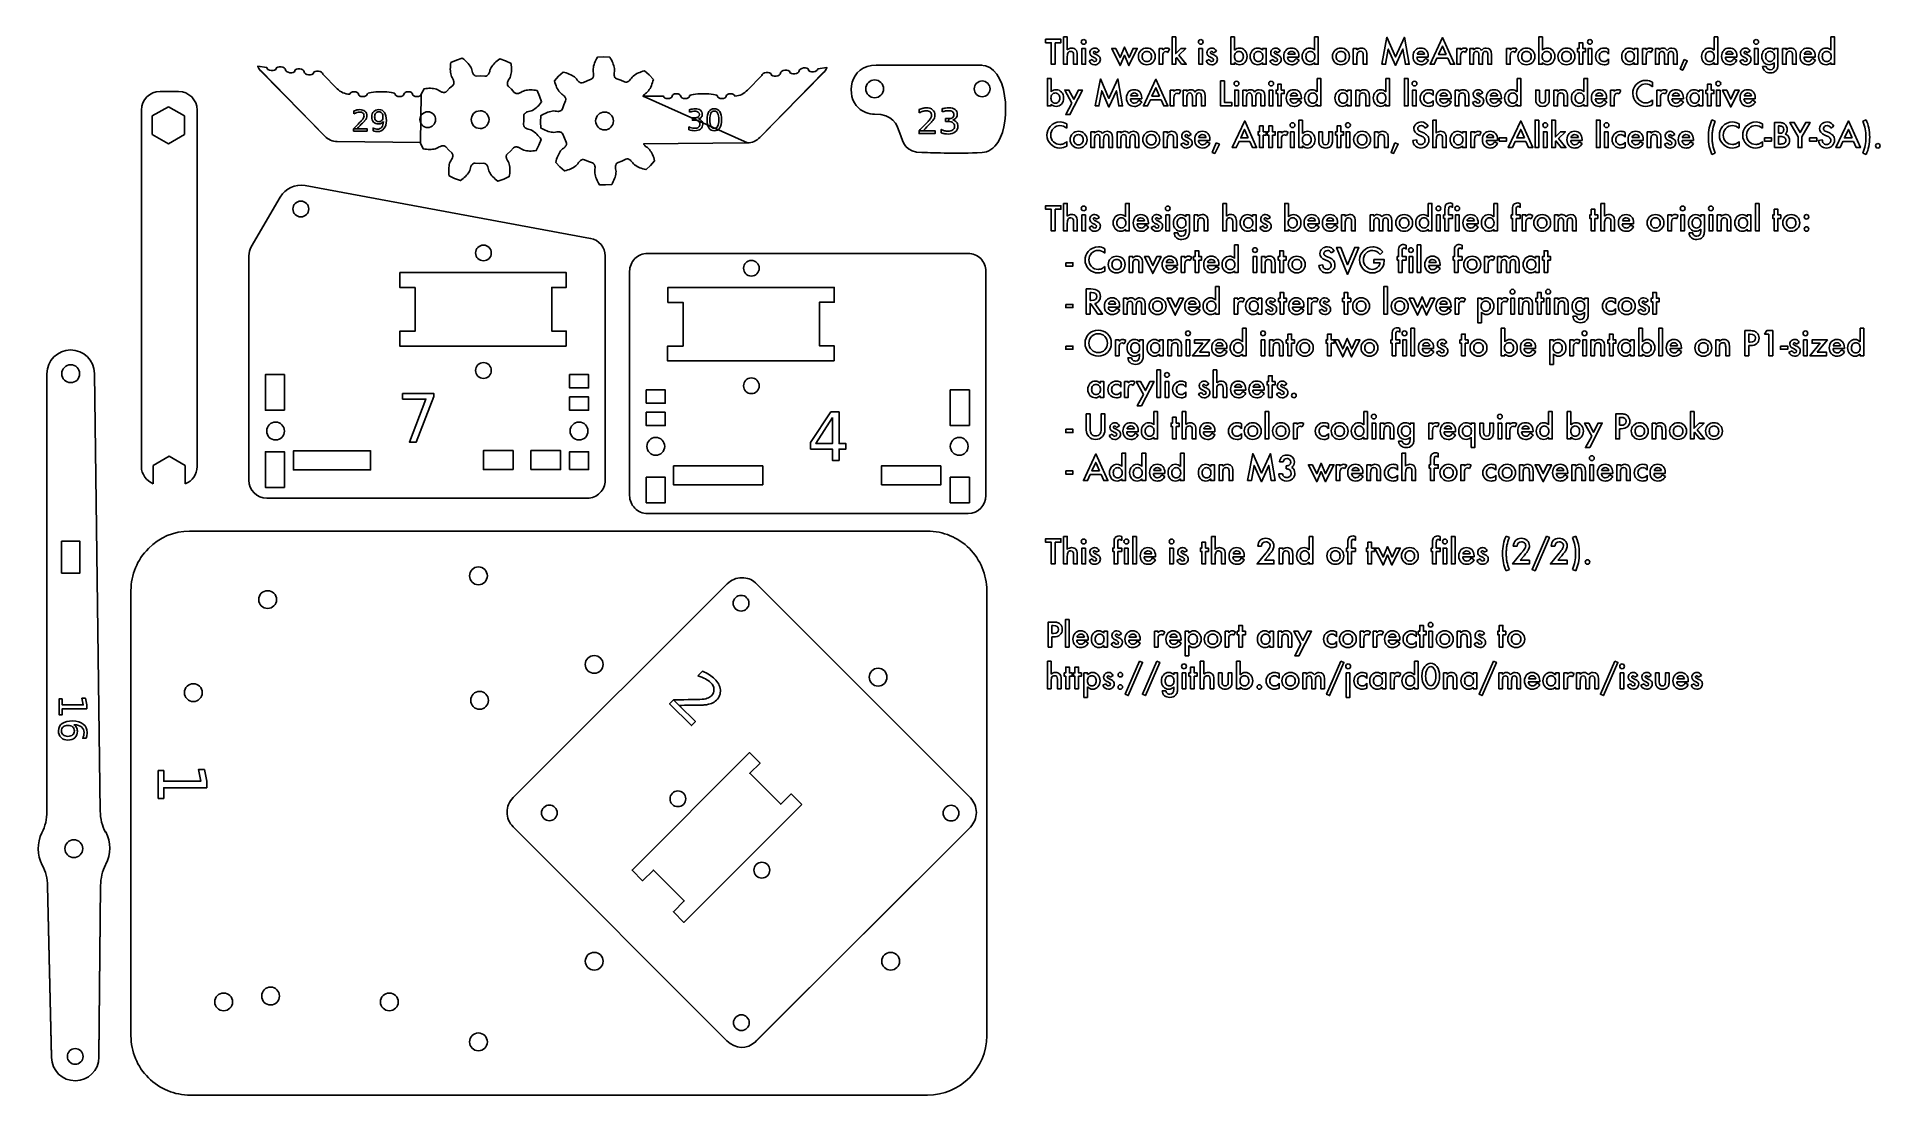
# Model space of a CAD drawing. Extents: x 38 to 923, y 6 to 515.
import ezdxf

# ---------------------------------------------------------------- set-up
doc = ezdxf.new("R2010")
doc.units = 0
doc.layers.add('MeArm1.0', color=7, linetype='CONTINUOUS')

msp = doc.modelspace()

# ---------------------------------------------------------------- linework, layer by layer
at = {"layer": 'MeArm1.0', "color": 7}
for points in [[(526.89465, 511.79797), (526.89465, 501.44641), (525.07434, 501.44641), (525.07434, 511.79797), (522.3009, 511.79797), (522.3009, 513.50891), (529.66028, 513.50891), (529.66028, 511.79797), (526.89465, 511.79797)], [(530.98059, 514.64172), (532.7384, 514.64172), (532.7384, 508.42297)], [(532.7384, 505.1261), (532.7384, 501.44641), (530.98059, 501.44641), (530.98059, 514.64172)], [(584.83215, 514.64172), (584.83215, 506.59485), (587.30872, 509.05579), (589.66809, 509.05579), (586.3634, 505.86047), (589.91028, 501.44641), (587.62903, 501.44641), (585.1134, 504.65735), (584.83215, 504.3761), (584.83215, 501.44641), (583.07434, 501.44641), (583.07434, 514.64172), (584.83215, 514.64172)], [(613.1134, 502.24329), (613.1134, 501.44641), (611.35559, 501.44641), (611.35559, 514.64172), (613.1134, 514.64172)], [(613.1134, 514.64172), (613.1134, 508.17297)], [(651.52747, 514.64172), (653.29309, 514.64172), (653.29309, 501.44641), (651.52747, 501.44641), (651.52747, 502.24329)], [(651.52747, 508.17297), (651.52747, 514.64172)], [(683.7384, 501.44641), (686.27747, 514.41516), (690.41809, 505.04016), (694.70715, 514.41516), (696.9884, 501.44641), (695.12122, 501.44641), (693.95715, 508.72766), (690.38684, 500.89172), (686.91809, 508.73547), (685.62122, 501.44641), (683.7384, 501.44641)], [(715.46497, 504.3761), (710.3009, 504.3761), (708.95715, 501.44641), (706.99622, 501.44641), (712.96497, 514.26672), (718.72278, 501.44641), (716.73059, 501.44641), (715.46497, 504.3761)], [(760.9259, 502.24329), (760.9259, 501.44641), (759.16809, 501.44641), (759.16809, 514.64172), (760.9259, 514.64172)], [(760.9259, 514.64172), (760.9259, 508.17297)], [(843.37122, 514.64172), (845.13684, 514.64172), (845.13684, 501.44641), (843.37122, 501.44641), (843.37122, 502.24329)], [(843.37122, 508.17297), (843.37122, 514.64172)], [(899.52747, 514.64172), (901.29309, 514.64172), (901.29309, 501.44641), (899.52747, 501.44641), (899.52747, 502.24329)], [(899.52747, 508.17297), (899.52747, 514.64172)], [(537.52747, 506.11047), (537.52747, 501.44641), (535.76965, 501.44641), (535.76965, 505.94641)], [(541.4884, 509.05579), (541.4884, 501.44641), (539.73059, 501.44641), (539.73059, 509.05579), (541.4884, 509.05579)], [(548.12122, 507.75891), (546.66809, 506.98547)], [(556.08997, 509.05579), (558.08215, 504.71204), (560.23059, 509.7511), (562.39465, 504.71204), (564.3634, 509.05579), (566.33215, 509.05579), (562.34778, 500.8761), (560.23059, 505.77454), (558.08997, 500.8761), (554.1134, 509.05579), (556.08997, 509.05579)], [(576.85559, 509.05579), (578.6134, 509.05579), (578.6134, 508.3761)], [(578.6134, 505.39172), (578.6134, 501.44641), (576.85559, 501.44641), (576.85559, 509.05579)], [(581.83215, 508.8136), (581.02747, 507.20422)], [(597.70715, 509.05579), (597.70715, 501.44641), (595.94934, 501.44641), (595.94934, 509.05579), (597.70715, 509.05579)], [(604.33997, 507.75891), (602.88684, 506.98547)], [(626.55872, 509.05579), (628.32434, 509.05579), (628.32434, 501.44641), (626.55872, 501.44641), (626.55872, 502.24329)], [(626.55872, 508.17297), (626.55872, 509.05579)], [(634.99622, 507.75891), (633.54309, 506.98547)], [(644.00403, 504.83704), (638.5509, 504.83704)], [(638.6679, 506.27454), (642.19915, 506.27454)], [(644.01184, 505.2511), (644.00384, 504.83704)], [(670.10559, 509.05579), (671.87122, 509.05579), (671.87122, 508.35266)], [(671.87122, 505.11829), (671.87122, 501.44641), (670.10559, 501.44641), (670.10559, 509.05579)], [(676.66028, 506.11047), (676.66028, 501.44641), (674.89465, 501.44641), (674.89465, 505.69641)], [(706.12903, 504.83704), (700.6759, 504.83704)], [(700.7929, 506.27454), (704.32415, 506.27454)], [(706.13684, 505.2511), (706.12884, 504.83704)], [(714.72278, 506.08704), (712.93372, 510.1886), (711.05872, 506.08704), (714.72278, 506.08704)], [(719.88684, 509.05579), (721.64465, 509.05579), (721.64465, 508.3761)], [(721.64465, 505.39172), (721.64465, 501.44641), (719.88684, 501.44641), (719.88684, 509.05579)], [(724.8634, 508.8136), (724.05872, 507.20422)], [(726.10559, 509.05579), (727.8634, 509.05579), (727.8634, 508.35266)], [(727.8634, 505.3761), (727.8634, 501.44641), (726.10559, 501.44641), (726.10559, 509.05579)], [(732.22278, 505.3761), (732.22278, 501.44641), (730.45715, 501.44641), (730.45715, 505.64954)], [(736.54309, 506.14954), (736.54309, 501.44641), (734.77747, 501.44641), (734.77747, 505.67297)], [(743.69934, 509.05579), (745.45715, 509.05579), (745.45715, 508.3761)], [(745.45715, 505.39172), (745.45715, 501.44641), (743.69934, 501.44641), (743.69934, 509.05579)], [(748.6759, 508.8136), (747.87122, 507.20422)], [(780.29309, 507.41516), (780.29309, 501.44641), (778.53528, 501.44641), (778.53528, 507.41516), (777.78528, 507.41516), (777.78528, 509.05579), (778.53528, 509.05579), (778.53528, 511.84485), (780.29309, 511.84485), (780.29309, 509.05579), (781.66028, 509.05579), (781.66028, 507.41516), (780.29309, 507.41516)], [(784.6134, 509.05579), (784.6134, 501.44641), (782.85559, 501.44641), (782.85559, 509.05579), (784.6134, 509.05579)], [(792.74622, 508.72766), (792.74622, 506.39172)], [(804.99622, 509.05579), (806.76184, 509.05579), (806.76184, 501.44641), (804.99622, 501.44641), (804.99622, 502.24329)], [(804.99622, 508.17297), (804.99622, 509.05579)], [(809.01184, 509.05579), (810.76965, 509.05579), (810.76965, 508.3761)], [(810.76965, 505.39172), (810.76965, 501.44641), (809.01184, 501.44641), (809.01184, 509.05579)], [(813.9884, 508.8136), (813.18372, 507.20422)], [(815.23059, 509.05579), (816.9884, 509.05579), (816.9884, 508.35266)], [(816.9884, 505.3761), (816.9884, 501.44641), (815.23059, 501.44641), (815.23059, 509.05579)], [(821.34778, 505.3761), (821.34778, 501.44641), (819.58215, 501.44641), (819.58215, 505.64954)], [(825.66809, 506.14954), (825.66809, 501.44641), (823.90247, 501.44641), (823.90247, 505.67297)], [(854.31653, 504.83704), (848.8634, 504.83704)], [(848.9804, 506.27454), (852.51165, 506.27454)], [(854.32434, 505.2511), (854.31634, 504.83704)], [(860.65247, 507.75891), (859.19934, 506.98547)], [(864.4884, 509.05579), (864.4884, 501.44641), (862.73059, 501.44641), (862.73059, 509.05579), (864.4884, 509.05579)], [(872.30092, 508.19641), (872.30092, 509.05579), (874.05874, 509.05579), (874.05874, 501.6261)], [(876.29309, 509.05579), (878.05872, 509.05579), (878.05872, 508.35266)], [(878.05872, 505.11829), (878.05872, 501.44641), (876.29309, 501.44641), (876.29309, 509.05579)], [(882.84778, 506.11047), (882.84778, 501.44641), (881.08215, 501.44641), (881.08215, 505.69641)], [(892.00403, 504.83704), (886.5509, 504.83704)], [(886.6679, 506.27454), (890.19915, 506.27454)], [(892.01184, 505.2511), (892.00384, 504.83704)], [(543.18372, 503.09485), (544.68372, 503.79016)], [(599.40247, 503.09485), (600.90247, 503.79016)], [(630.05872, 503.09485), (631.55872, 503.79016)], [(642.58997, 504.26672), (644.07434, 503.4386)], [(704.71497, 504.26672), (706.19934, 503.4386)], [(792.74622, 504.10266), (792.74622, 501.78235)], [(828.97278, 503.70422), (830.53528, 503.09485), (828.30872, 498.63391), (827.12122, 499.1261), (828.97278, 503.70422)], [(852.90247, 504.26672), (854.38684, 503.4386)], [(855.71497, 503.09485), (857.21497, 503.79016)], [(866.67592, 500.44641), (868.44155, 500.44641)], [(872.30092, 501.23547), (872.30092, 502.29797)], [(890.58997, 504.26672), (892.07434, 503.4386)], [(524.9884, 482.24329), (524.9884, 481.44641), (523.23059, 481.44641), (523.23059, 494.64172), (524.9884, 494.64172)], [(524.9884, 494.64172), (524.9884, 488.17297)], [(534.94153, 482.86047), (531.51965, 489.05579), (533.55872, 489.05579), (535.88684, 484.68079), (538.05872, 489.05579), (540.04309, 489.05579), (533.98059, 477.30579), (531.97278, 477.30579), (534.94153, 482.86047)], [(546.08215, 481.44641), (548.62122, 494.41516), (552.76184, 485.04016), (557.0509, 494.41516), (559.33215, 481.44641), (557.46497, 481.44641), (556.3009, 488.72766), (552.73059, 480.89172), (549.26184, 488.73547), (547.96497, 481.44641), (546.08215, 481.44641)], [(577.80872, 484.3761), (572.64465, 484.3761), (571.3009, 481.44641), (569.33997, 481.44641), (575.30872, 494.26672), (581.06653, 481.44641), (579.07434, 481.44641), (577.80872, 484.3761)], [(577.06653, 486.08704), (575.27747, 490.1886), (573.40247, 486.08704), (577.06653, 486.08704)], [(582.23059, 489.05579), (583.9884, 489.05579), (583.9884, 488.3761)], [(583.9884, 485.39172), (583.9884, 481.44641), (582.23059, 481.44641), (582.23059, 489.05579)], [(587.20715, 488.8136), (586.40247, 487.20422)], [(588.44934, 489.05579), (590.20715, 489.05579), (590.20715, 488.35266)], [(590.20715, 485.3761), (590.20715, 481.44641), (588.44934, 481.44641), (588.44934, 489.05579)], [(608.19934, 493.50891), (608.19934, 483.15735), (611.74622, 483.15735), (611.74622, 481.44641), (606.37903, 481.44641), (606.37903, 493.50891), (608.19934, 493.50891)], [(614.89465, 489.05579), (614.89465, 481.44641), (613.13684, 481.44641), (613.13684, 489.05579), (614.89465, 489.05579)], [(617.10559, 489.05579), (618.8634, 489.05579), (618.8634, 488.35266)], [(618.8634, 485.3761), (618.8634, 481.44641), (617.10559, 481.44641), (617.10559, 489.05579)], [(631.51965, 489.05579), (631.51965, 481.44641), (629.76184, 481.44641), (629.76184, 489.05579), (631.51965, 489.05579)], [(635.54309, 487.41516), (635.54309, 481.44641), (633.78528, 481.44641), (633.78528, 487.41516), (633.03528, 487.41516), (633.03528, 489.05579), (633.78528, 489.05579), (633.78528, 491.84485), (635.54309, 491.84485), (635.54309, 489.05579), (636.91028, 489.05579), (636.91028, 487.41516), (635.54309, 487.41516)], [(652.71497, 494.64172), (654.48059, 494.64172), (654.48059, 481.44641), (652.71497, 481.44641), (652.71497, 482.24329)], [(652.71497, 488.17297), (652.71497, 494.64172)], [(667.27747, 489.05579), (669.04309, 489.05579), (669.04309, 481.44641), (667.27747, 481.44641), (667.27747, 482.24329)], [(667.27747, 488.17297), (667.27747, 489.05579)], [(671.29309, 489.05579), (673.05872, 489.05579), (673.05872, 488.35266)], [(673.05872, 485.11829), (673.05872, 481.44641), (671.29309, 481.44641), (671.29309, 489.05579)], [(685.68372, 494.64172), (687.44934, 494.64172), (687.44934, 481.44641), (685.68372, 481.44641), (685.68372, 482.24329)], [(685.68372, 488.17297), (685.68372, 494.64172)], [(696.39465, 494.64172), (696.39465, 481.44641), (694.63684, 481.44641), (694.63684, 494.64172), (696.39465, 494.64172)], [(700.3634, 489.05579), (700.3634, 481.44641), (698.60559, 481.44641), (698.60559, 489.05579), (700.3634, 489.05579)], [(708.49622, 488.72766), (708.49622, 486.39172)], [(719.04309, 489.05579), (720.80872, 489.05579), (720.80872, 488.35266)], [(720.80872, 485.11829), (720.80872, 481.44641), (719.04309, 481.44641), (719.04309, 489.05579)], [(732.24622, 487.75891), (730.79309, 486.98547)], [(748.77747, 494.64172), (750.54309, 494.64172), (750.54309, 481.44641), (748.77747, 481.44641), (748.77747, 482.24329)], [(748.77747, 488.17297), (748.77747, 494.64172)], [(757.73059, 484.64954), (757.73059, 489.05579), (759.4884, 489.05579)], [(759.4884, 489.05579), (759.4884, 484.6886)], [(762.47278, 484.6886), (762.47278, 489.05579), (764.23059, 489.05579), (764.23059, 484.64954)], [(766.44934, 489.05579), (768.21497, 489.05579), (768.21497, 488.35266)], [(768.21497, 485.11829), (768.21497, 481.44641), (766.44934, 481.44641), (766.44934, 489.05579)], [(780.83997, 494.64172), (782.60559, 494.64172), (782.60559, 481.44641), (780.83997, 481.44641), (780.83997, 482.24329)], [(780.83997, 488.17297), (780.83997, 494.64172)], [(793.69934, 489.05579), (795.45715, 489.05579), (795.45715, 488.3761)], [(795.45715, 485.39172), (795.45715, 481.44641), (793.69934, 481.44641), (793.69934, 489.05579)], [(798.6759, 488.8136), (797.87122, 487.20422)], [(813.85559, 492.86047), (813.85559, 490.70422)], [(815.82434, 489.05579), (817.58215, 489.05579), (817.58215, 488.3761)], [(817.58215, 485.39172), (817.58215, 481.44641), (815.82434, 481.44641), (815.82434, 489.05579)], [(820.8009, 488.8136), (819.99622, 487.20422)], [(836.15247, 489.05579), (837.91809, 489.05579), (837.91809, 481.44641), (836.15247, 481.44641), (836.15247, 482.24329)], [(836.15247, 488.17297), (836.15247, 489.05579)], [(841.98059, 487.41516), (841.98059, 481.44641), (840.22278, 481.44641), (840.22278, 487.41516), (839.47278, 487.41516), (839.47278, 489.05579), (840.22278, 489.05579), (840.22278, 491.84485), (841.98059, 491.84485), (841.98059, 489.05579), (843.34778, 489.05579), (843.34778, 487.41516), (841.98059, 487.41516)], [(846.3009, 489.05579), (846.3009, 481.44641), (844.54309, 481.44641), (844.54309, 489.05579), (846.3009, 489.05579)], [(849.45715, 489.05579), (851.4259, 484.78235), (853.38684, 489.05579), (855.3634, 489.05579), (851.41028, 480.92297), (847.4884, 489.05579), (849.45715, 489.05579)], [(568.47278, 484.83704), (563.01965, 484.83704)], [(563.13665, 486.27454), (566.6679, 486.27454)], [(567.05872, 484.26672), (568.54309, 483.4386)], [(568.48059, 485.2511), (568.47259, 484.83704)], [(594.56653, 485.3761), (594.56653, 481.44641), (592.8009, 481.44641), (592.8009, 485.64954)], [(598.88684, 486.14954), (598.88684, 481.44641), (597.12122, 481.44641), (597.12122, 485.67297)], [(623.22278, 485.3761), (623.22278, 481.44641), (621.45715, 481.44641), (621.45715, 485.64954)], [(627.54309, 486.14954), (627.54309, 481.44641), (625.77747, 481.44641), (625.77747, 485.67297)], [(645.19153, 484.83704), (639.7384, 484.83704)], [(639.8554, 486.27454), (643.38665, 486.27454)], [(643.77747, 484.26672), (645.26184, 483.4386)], [(645.19934, 485.2511), (645.19134, 484.83704)], [(677.84778, 486.11047), (677.84778, 481.44641), (676.08215, 481.44641), (676.08215, 485.69641)], [(708.49622, 484.10266), (708.49622, 481.78235)], [(717.12903, 484.83704), (711.6759, 484.83704)], [(711.7929, 486.27454), (715.32415, 486.27454)], [(715.71497, 484.26672), (717.19934, 483.4386)], [(717.13684, 485.2511), (717.12884, 484.83704)], [(725.59778, 486.11047), (725.59778, 481.44641), (723.83215, 481.44641), (723.83215, 485.69641)], [(727.30872, 483.09485), (728.80872, 483.79016)], [(741.25403, 484.83704), (735.8009, 484.83704)], [(735.9179, 486.27454), (739.44915, 486.27454)], [(739.83997, 484.26672), (741.32434, 483.4386)], [(741.26184, 485.2511), (741.25384, 484.83704)], [(773.00403, 486.11047), (773.00403, 481.44641), (771.2384, 481.44641), (771.2384, 485.69641)], [(791.78528, 484.83704), (786.33215, 484.83704)], [(786.44915, 486.27454), (789.9804, 486.27454)], [(790.37122, 484.26672), (791.85559, 483.4386)], [(791.79309, 485.2511), (791.78509, 484.83704)], [(813.85559, 484.30579), (813.85559, 482.11047)], [(828.62903, 484.83704), (823.1759, 484.83704)], [(823.2929, 486.27454), (826.82415, 486.27454)], [(827.21497, 484.26672), (828.69934, 483.4386)], [(828.63684, 485.2511), (828.62884, 484.83704)], [(863.19153, 484.83704), (857.7384, 484.83704)], [(857.8554, 486.27454), (861.38665, 486.27454)], [(861.77747, 484.26672), (863.26184, 483.4386)], [(863.19934, 485.2511), (863.19134, 484.83704)], [(532.48059, 472.86047), (532.48059, 470.70422)], [(620.43372, 464.3761), (615.26965, 464.3761), (613.9259, 461.44641), (611.96497, 461.44641), (617.93372, 474.26672), (623.69153, 461.44641), (621.69934, 461.44641), (620.43372, 464.3761)], [(619.69153, 466.08704), (617.90247, 470.1886), (616.02747, 466.08704), (619.69153, 466.08704)], [(626.85559, 467.41516), (626.85559, 461.44641), (625.09778, 461.44641), (625.09778, 467.41516), (624.34778, 467.41516), (624.34778, 469.05579), (625.09778, 469.05579), (625.09778, 471.84485), (626.85559, 471.84485), (626.85559, 469.05579), (628.22278, 469.05579), (628.22278, 467.41516), (626.85559, 467.41516)], [(631.23059, 467.41516), (631.23059, 461.44641), (629.47278, 461.44641), (629.47278, 467.41516), (628.72278, 467.41516), (628.72278, 469.05579), (629.47278, 469.05579), (629.47278, 471.84485), (631.23059, 471.84485), (631.23059, 469.05579), (632.59778, 469.05579), (632.59778, 467.41516), (631.23059, 467.41516)], [(645.7384, 462.24329), (645.7384, 461.44641), (643.98059, 461.44641), (643.98059, 474.64172), (645.7384, 474.64172)], [(645.7384, 474.64172), (645.7384, 468.17297)], [(664.10559, 467.41516), (664.10559, 461.44641), (662.34778, 461.44641), (662.34778, 467.41516), (661.59778, 467.41516), (661.59778, 469.05579), (662.34778, 469.05579), (662.34778, 471.84485), (664.10559, 471.84485), (664.10559, 469.05579), (665.47278, 469.05579), (665.47278, 467.41516), (664.10559, 467.41516)], [(706.07434, 471.71204), (704.59778, 470.83704)], [(708.23059, 474.64172), (709.9884, 474.64172), (709.9884, 468.42297)], [(709.9884, 465.1261), (709.9884, 461.44641), (708.23059, 461.44641), (708.23059, 474.64172)], [(753.02747, 464.3761), (747.8634, 464.3761), (746.51965, 461.44641), (744.55872, 461.44641), (750.52747, 474.26672), (756.28528, 461.44641), (754.29309, 461.44641), (753.02747, 464.3761)], [(752.28528, 466.08704), (750.49622, 470.1886), (748.62122, 466.08704), (752.28528, 466.08704)], [(759.20715, 474.64172), (759.20715, 461.44641), (757.44934, 461.44641), (757.44934, 474.64172), (759.20715, 474.64172)], [(767.14465, 474.64172), (767.14465, 466.59485), (769.62122, 469.05579), (771.98059, 469.05579), (768.6759, 465.86047), (772.22278, 461.44641), (769.94153, 461.44641), (767.4259, 464.65735), (767.14465, 464.3761), (767.14465, 461.44641), (765.38684, 461.44641), (765.38684, 474.64172), (767.14465, 474.64172)], [(788.6134, 474.64172), (788.6134, 461.44641), (786.85559, 461.44641), (786.85559, 474.64172), (788.6134, 474.64172)], [(842.3634, 474.77454), (843.9884, 474.14954)], [(855.44934, 472.86047), (855.44934, 470.70422)], [(866.66809, 472.86047), (866.66809, 470.70422)], [(872.47278, 461.44641), (872.47278, 473.50891), (874.28528, 473.50891)], [(874.93372, 471.83704), (874.29309, 471.83704), (874.29309, 468.32922)], [(883.75403, 466.65735), (879.81653, 473.50891), (881.91028, 473.50891), (884.66809, 468.6886), (887.43372, 473.50891), (889.52747, 473.50891), (885.57434, 466.65735), (885.57434, 461.44641), (883.75403, 461.44641), (883.75403, 466.65735)], [(900.94934, 471.71204), (899.47278, 470.83704)], [(910.40247, 464.3761), (905.2384, 464.3761), (903.89465, 461.44641), (901.93372, 461.44641), (907.90247, 474.26672), (913.66028, 461.44641), (911.66809, 461.44641), (910.40247, 464.3761)], [(909.66028, 466.08704), (907.87122, 470.1886), (905.99622, 466.08704), (909.66028, 466.08704)], [(914.8009, 474.14954), (916.4259, 474.77454)], [(532.48059, 464.30579), (532.48059, 462.11047)], [(544.07434, 469.05579), (545.83215, 469.05579), (545.83215, 468.35266)], [(545.83215, 465.3761), (545.83215, 461.44641), (544.07434, 461.44641), (544.07434, 469.05579)], [(550.19153, 465.3761), (550.19153, 461.44641), (548.4259, 461.44641), (548.4259, 465.64954)], [(554.51184, 466.14954), (554.51184, 461.44641), (552.74622, 461.44641), (552.74622, 465.67297)], [(556.73059, 469.05579), (558.4884, 469.05579), (558.4884, 468.35266)], [(558.4884, 465.3761), (558.4884, 461.44641), (556.73059, 461.44641), (556.73059, 469.05579)], [(562.84778, 465.3761), (562.84778, 461.44641), (561.08215, 461.44641), (561.08215, 465.64954)], [(567.16809, 466.14954), (567.16809, 461.44641), (565.40247, 461.44641), (565.40247, 465.67297)], [(579.01184, 469.05579), (580.77747, 469.05579), (580.77747, 468.35266)], [(580.77747, 465.11829), (580.77747, 461.44641), (579.01184, 461.44641), (579.01184, 469.05579)], [(585.56653, 466.11047), (585.56653, 461.44641), (583.8009, 461.44641), (583.8009, 465.69641)], [(587.27747, 463.09485), (588.77747, 463.79016)], [(592.21497, 467.75891), (590.76184, 466.98547)], [(601.22278, 464.83704), (595.76965, 464.83704)], [(595.88665, 466.27454), (599.4179, 466.27454)], [(599.80872, 464.26672), (601.29309, 463.4386)], [(601.23059, 465.2511), (601.22259, 464.83704)], [(604.22278, 463.70422), (605.78528, 463.09485), (603.55872, 458.63391), (602.37122, 459.1261), (604.22278, 463.70422)], [(633.79309, 469.05579), (635.5509, 469.05579), (635.5509, 468.3761)], [(635.5509, 465.39172), (635.5509, 461.44641), (633.79309, 461.44641), (633.79309, 469.05579)], [(638.76965, 468.8136), (637.96497, 467.20422)], [(641.76965, 469.05579), (641.76965, 461.44641), (640.01184, 461.44641), (640.01184, 469.05579), (641.76965, 469.05579)], [(653.57434, 464.64954), (653.57434, 469.05579), (655.33215, 469.05579)], [(655.33215, 469.05579), (655.33215, 464.6886)], [(658.31653, 464.6886), (658.31653, 469.05579), (660.07434, 469.05579), (660.07434, 464.64954)], [(668.4259, 469.05579), (668.4259, 461.44641), (666.66809, 461.44641), (666.66809, 469.05579), (668.4259, 469.05579)], [(680.26184, 469.05579), (682.02747, 469.05579), (682.02747, 468.35266)], [(682.02747, 465.11829), (682.02747, 461.44641), (680.26184, 461.44641), (680.26184, 469.05579)], [(686.81653, 466.11047), (686.81653, 461.44641), (685.0509, 461.44641), (685.0509, 465.69641)], [(690.12903, 463.70422), (691.69153, 463.09485), (689.46497, 458.63391), (688.27747, 459.1261), (690.12903, 463.70422)], [(698.65247, 464.77454), (700.49622, 465.18079)], [(702.83215, 467.0011), (701.66809, 467.48547)], [(702.35559, 469.11047), (703.55872, 468.61829)], [(714.77747, 466.11047), (714.77747, 461.44641), (713.01965, 461.44641), (713.01965, 465.94641)], [(722.58997, 469.05579), (724.35559, 469.05579), (724.35559, 461.44641), (722.58997, 461.44641), (722.58997, 462.24329)], [(722.58997, 468.17297), (722.58997, 469.05579)], [(726.60559, 469.05579), (728.3634, 469.05579), (728.3634, 468.3761)], [(728.3634, 465.39172), (728.3634, 461.44641), (726.60559, 461.44641), (726.60559, 469.05579)], [(731.58215, 468.8136), (730.77747, 467.20422)], [(739.41028, 464.83704), (733.95715, 464.83704)], [(734.07415, 466.27454), (737.6054, 466.27454)], [(737.99622, 464.26672), (739.48059, 463.4386)], [(739.41809, 465.2511), (739.41009, 464.83704)], [(740.21497, 466.07922), (743.69934, 466.07922), (743.69934, 464.54797), (740.21497, 464.54797), (740.21497, 466.07922)], [(763.1759, 469.05579), (763.1759, 461.44641), (761.41809, 461.44641), (761.41809, 469.05579), (763.1759, 469.05579)], [(780.00403, 464.83704), (774.5509, 464.83704)], [(774.6679, 466.27454), (778.19915, 466.27454)], [(778.58997, 464.26672), (780.07434, 463.4386)], [(780.01184, 465.2511), (780.00384, 464.83704)], [(792.58215, 469.05579), (792.58215, 461.44641), (790.82434, 461.44641), (790.82434, 469.05579), (792.58215, 469.05579)], [(800.71497, 468.72766), (800.71497, 466.39172)], [(800.71497, 464.10266), (800.71497, 461.78235)], [(809.34778, 464.83704), (803.89465, 464.83704)], [(804.01165, 466.27454), (807.5429, 466.27454)], [(807.93372, 464.26672), (809.41809, 463.4386)], [(809.35559, 465.2511), (809.34759, 464.83704)], [(811.26184, 469.05579), (813.02747, 469.05579), (813.02747, 468.35266)], [(813.02747, 465.11829), (813.02747, 461.44641), (811.26184, 461.44641), (811.26184, 469.05579)], [(817.81653, 466.11047), (817.81653, 461.44641), (816.0509, 461.44641), (816.0509, 465.69641)], [(819.52747, 463.09485), (821.02747, 463.79016)], [(824.46497, 467.75891), (823.01184, 466.98547)], [(833.47278, 464.83704), (828.01965, 464.83704)], [(828.13665, 466.27454), (831.6679, 466.27454)], [(832.05872, 464.26672), (833.54309, 463.4386)], [(833.48059, 465.2511), (833.47259, 464.83704)], [(855.44934, 464.30579), (855.44934, 462.11047)], [(866.66809, 464.30579), (866.66809, 462.11047)], [(867.52747, 466.07922), (871.01184, 466.07922), (871.01184, 464.54797), (867.52747, 464.54797), (867.52747, 466.07922)], [(875.23059, 461.44641), (872.47278, 461.44641)], [(874.29309, 468.32922), (874.8634, 468.32922)], [(875.21497, 466.80579), (874.29309, 466.80579), (874.29309, 463.15735)], [(874.29309, 463.15735), (875.41809, 463.15735)], [(889.18372, 466.07922), (892.66809, 466.07922), (892.66809, 464.54797), (889.18372, 464.54797), (889.18372, 466.07922)], [(893.52747, 464.77454), (895.37122, 465.18079)], [(897.70715, 467.0011), (896.54309, 467.48547)], [(897.23059, 469.11047), (898.43372, 468.61829)], [(843.9884, 458.72766), (842.3634, 458.10266)], [(916.4259, 458.10266), (914.8009, 458.72766)], [(530.98059, 434.64172), (532.7384, 434.64172), (532.7384, 428.42297)], [(532.7384, 425.1261), (532.7384, 421.44641), (530.98059, 421.44641), (530.98059, 434.64172)], [(560.74622, 434.64172), (562.51184, 434.64172), (562.51184, 421.44641), (560.74622, 421.44641), (560.74622, 422.24329)], [(560.74622, 428.17297), (560.74622, 434.64172)], [(607.38684, 434.64172), (609.14465, 434.64172), (609.14465, 428.42297)], [(609.14465, 425.1261), (609.14465, 421.44641), (607.38684, 421.44641), (607.38684, 434.64172)], [(638.95715, 422.24329), (638.95715, 421.44641), (637.19934, 421.44641), (637.19934, 434.64172), (638.95715, 434.64172)], [(638.95715, 434.64172), (638.95715, 428.17297)], [(706.08997, 434.64172), (707.85559, 434.64172), (707.85559, 421.44641), (706.08997, 421.44641), (706.08997, 422.24329)], [(706.08997, 428.17297), (706.08997, 434.64172)], [(717.80872, 434.57922), (717.80872, 432.78235), (717.62903, 432.87605)], [(737.58997, 434.64172), (739.35559, 434.64172), (739.35559, 421.44641), (737.58997, 421.44641), (737.58997, 422.24329)], [(737.58997, 428.17297), (737.58997, 434.64172)], [(750.27747, 434.57922), (750.27747, 432.78235), (750.09778, 432.87605)], [(789.04309, 434.64172), (790.8009, 434.64172), (790.8009, 428.42297)], [(790.8009, 425.1261), (790.8009, 421.44641), (789.04309, 421.44641), (789.04309, 434.64172)], [(865.1134, 434.64172), (865.1134, 421.44641), (863.35559, 421.44641), (863.35559, 434.64172), (865.1134, 434.64172)], [(526.89465, 431.79797), (526.89465, 421.44641), (525.07434, 421.44641), (525.07434, 431.79797), (522.3009, 431.79797), (522.3009, 433.50891), (529.66028, 433.50891), (529.66028, 431.79797), (526.89465, 431.79797)], [(537.52747, 426.11047), (537.52747, 421.44641), (535.76965, 421.44641), (535.76965, 425.94641)], [(541.4884, 429.05579), (541.4884, 421.44641), (539.73059, 421.44641), (539.73059, 429.05579), (541.4884, 429.05579)], [(548.12122, 427.75891), (546.66809, 426.98547)], [(566.3554, 426.27454), (569.88665, 426.27454)], [(571.69934, 425.2511), (571.69134, 424.83704)], [(578.02747, 427.75891), (576.57434, 426.98547)], [(581.8634, 429.05579), (581.8634, 421.44641), (580.10559, 421.44641), (580.10559, 429.05579), (581.8634, 429.05579)], [(589.67592, 428.19641), (589.67592, 429.05579), (591.43374, 429.05579), (591.43374, 421.6261)], [(593.66809, 429.05579), (595.43372, 429.05579), (595.43372, 428.35266)], [(595.43372, 425.11829), (595.43372, 421.44641), (593.66809, 421.44641), (593.66809, 429.05579)], [(600.22278, 426.11047), (600.22278, 421.44641), (598.45715, 421.44641), (598.45715, 425.69641)], [(613.93372, 426.11047), (613.93372, 421.44641), (612.1759, 421.44641), (612.1759, 425.94641)], [(621.74622, 429.05579), (623.51184, 429.05579), (623.51184, 421.44641), (621.74622, 421.44641), (621.74622, 422.24329)], [(621.74622, 428.17297), (621.74622, 429.05579)], [(630.18372, 427.75891), (628.73059, 426.98547)], [(648.38665, 426.27454), (651.9179, 426.27454)], [(653.73059, 425.2511), (653.72259, 424.83704)], [(657.2304, 426.27454), (660.76165, 426.27454)], [(662.57434, 425.2511), (662.56634, 424.83704)], [(664.48059, 429.05579), (666.24622, 429.05579), (666.24622, 428.35266)], [(666.24622, 425.11829), (666.24622, 421.44641), (664.48059, 421.44641), (664.48059, 429.05579)], [(671.03528, 426.11047), (671.03528, 421.44641), (669.26965, 421.44641), (669.26965, 425.69641)], [(678.19934, 429.05579), (679.95715, 429.05579), (679.95715, 428.35266)], [(679.95715, 425.3761), (679.95715, 421.44641), (678.19934, 421.44641), (678.19934, 429.05579)], [(684.31653, 425.3761), (684.31653, 421.44641), (682.5509, 421.44641), (682.5509, 425.64954)], [(688.63684, 426.14954), (688.63684, 421.44641), (686.87122, 421.44641), (686.87122, 425.67297)], [(711.8634, 429.05579), (711.8634, 421.44641), (710.10559, 421.44641), (710.10559, 429.05579), (711.8634, 429.05579)], [(715.89465, 427.41516), (715.89465, 421.44641), (714.12903, 421.44641), (714.12903, 427.41516), (713.50403, 427.41516), (713.50403, 429.05579), (714.12903, 429.05579), (714.12903, 431.99329)], [(715.89465, 431.56355), (715.89465, 429.05574), (717.80872, 429.05574), (717.80872, 427.41511), (715.89465, 427.41511)], [(720.9259, 429.05579), (720.9259, 421.44641), (719.16809, 421.44641), (719.16809, 429.05579), (720.9259, 429.05579)], [(724.7304, 426.27454), (728.26165, 426.27454)], [(730.07434, 425.2511), (730.06634, 424.83704)], [(748.3634, 427.41516), (748.3634, 421.44641), (746.59778, 421.44641), (746.59778, 427.41516), (745.97278, 427.41516), (745.97278, 429.05579), (746.59778, 429.05579), (746.59778, 431.99329)], [(748.3634, 431.56355), (748.3634, 429.05574), (750.27747, 429.05574), (750.27747, 427.41511), (748.3634, 427.41511)], [(751.29309, 429.05579), (753.0509, 429.05579), (753.0509, 428.3761)], [(753.0509, 425.39172), (753.0509, 421.44641), (751.29309, 421.44641), (751.29309, 429.05579)], [(756.26965, 428.8136), (755.46497, 427.20422)], [(766.76184, 429.05579), (768.51965, 429.05579), (768.51965, 428.35266)], [(768.51965, 425.3761), (768.51965, 421.44641), (766.76184, 421.44641), (766.76184, 429.05579)], [(772.87903, 425.3761), (772.87903, 421.44641), (771.1134, 421.44641), (771.1134, 425.64954)], [(777.19934, 426.14954), (777.19934, 421.44641), (775.43372, 421.44641), (775.43372, 425.67297)], [(786.16809, 427.41516), (786.16809, 421.44641), (784.41028, 421.44641), (784.41028, 427.41516), (783.66028, 427.41516), (783.66028, 429.05579), (784.41028, 429.05579), (784.41028, 431.84485), (786.16809, 431.84485), (786.16809, 429.05579), (787.53528, 429.05579), (787.53528, 427.41516), (786.16809, 427.41516)], [(795.58997, 426.11047), (795.58997, 421.44641), (793.83215, 421.44641), (793.83215, 425.94641)], [(799.38665, 426.27454), (802.9179, 426.27454)], [(804.73059, 425.2511), (804.72259, 424.83704)], [(821.19934, 429.05579), (822.95715, 429.05579), (822.95715, 428.3761)], [(822.95715, 425.39172), (822.95715, 421.44641), (821.19934, 421.44641), (821.19934, 429.05579)], [(826.1759, 428.8136), (825.37122, 427.20422)], [(829.1759, 429.05579), (829.1759, 421.44641), (827.41809, 421.44641), (827.41809, 429.05579), (829.1759, 429.05579)], [(836.98842, 428.19641), (836.98842, 429.05579), (838.74624, 429.05579), (838.74624, 421.6261)], [(842.7384, 429.05579), (842.7384, 421.44641), (840.98059, 421.44641), (840.98059, 429.05579), (842.7384, 429.05579)], [(844.94934, 429.05579), (846.71497, 429.05579), (846.71497, 428.35266)], [(846.71497, 425.11829), (846.71497, 421.44641), (844.94934, 421.44641), (844.94934, 429.05579)], [(851.50403, 426.11047), (851.50403, 421.44641), (849.7384, 421.44641), (849.7384, 425.69641)], [(859.33997, 429.05579), (861.10559, 429.05579), (861.10559, 421.44641), (859.33997, 421.44641), (859.33997, 422.24329)], [(859.33997, 428.17297), (859.33997, 429.05579)], [(874.07434, 427.41516), (874.07434, 421.44641), (872.31653, 421.44641), (872.31653, 427.41516), (871.56653, 427.41516), (871.56653, 429.05579), (872.31653, 429.05579), (872.31653, 431.84485), (874.07434, 431.84485), (874.07434, 429.05579), (875.44153, 429.05579), (875.44153, 427.41516), (874.07434, 427.41516)], [(543.18372, 423.09485), (544.68372, 423.79016)], [(571.69153, 424.83704), (566.2384, 424.83704)], [(570.27747, 424.26672), (571.76184, 423.4386)], [(573.08997, 423.09485), (574.58997, 423.79016)], [(584.05092, 420.44641), (585.81655, 420.44641)], [(589.67592, 421.23547), (589.67592, 422.29797)], [(625.24622, 423.09485), (626.74622, 423.79016)], [(653.72278, 424.83704), (648.26965, 424.83704)], [(652.30872, 424.26672), (653.79309, 423.4386)], [(662.56653, 424.83704), (657.1134, 424.83704)], [(661.15247, 424.26672), (662.63684, 423.4386)], [(730.06653, 424.83704), (724.6134, 424.83704)], [(728.65247, 424.26672), (730.13684, 423.4386)], [(804.72278, 424.83704), (799.26965, 424.83704)], [(803.30872, 424.26672), (804.79309, 423.4386)], [(831.36342, 420.44641), (833.12905, 420.44641)], [(836.98842, 421.23547), (836.98842, 422.29797)], [(550.79309, 412.86047), (550.79309, 410.70422)], [(562.38684, 409.05579), (564.15247, 409.05579), (564.15247, 408.35266)], [(564.15247, 405.11829), (564.15247, 401.44641), (562.38684, 401.44641), (562.38684, 409.05579)], [(571.8634, 409.05579), (573.83215, 404.78235), (575.79309, 409.05579), (577.76965, 409.05579), (573.81653, 400.92297), (569.89465, 409.05579), (571.8634, 409.05579)], [(587.51184, 409.05579), (589.26965, 409.05579), (589.26965, 408.3761)], [(589.26965, 405.39172), (589.26965, 401.44641), (587.51184, 401.44641), (587.51184, 409.05579)], [(592.4884, 408.8136), (591.68372, 407.20422)], [(595.88684, 407.41516), (595.88684, 401.44641), (594.12903, 401.44641), (594.12903, 407.41516), (593.37903, 407.41516), (593.37903, 409.05579), (594.12903, 409.05579), (594.12903, 411.84485), (595.88684, 411.84485), (595.88684, 409.05579), (597.25403, 409.05579), (597.25403, 407.41516), (595.88684, 407.41516)], [(613.05872, 414.64172), (614.82434, 414.64172), (614.82434, 401.44641), (613.05872, 401.44641), (613.05872, 402.24329)], [(613.05872, 408.17297), (613.05872, 414.64172)], [(623.76965, 409.05579), (623.76965, 401.44641), (622.01184, 401.44641), (622.01184, 409.05579), (623.76965, 409.05579)], [(625.98059, 409.05579), (627.74622, 409.05579), (627.74622, 408.35266)], [(627.74622, 405.11829), (627.74622, 401.44641), (625.98059, 401.44641), (625.98059, 409.05579)], [(636.57434, 407.41516), (636.57434, 401.44641), (634.81653, 401.44641), (634.81653, 407.41516), (634.06653, 407.41516), (634.06653, 409.05579), (634.81653, 409.05579), (634.81653, 411.84485), (636.57434, 411.84485), (636.57434, 409.05579), (637.94153, 409.05579), (637.94153, 407.41516), (636.57434, 407.41516)], [(657.7384, 407.0011), (656.57434, 407.48547)], [(657.26184, 409.11047), (658.46497, 408.61829)], [(660.98059, 411.71204), (659.50403, 410.83704)], [(664.0509, 413.50891), (667.38684, 405.14954), (670.76965, 413.50891), (672.76184, 413.50891), (667.34778, 400.54016), (662.05872, 413.50891), (664.0509, 413.50891)], [(679.9259, 407.72766), (684.91028, 407.72766), (684.91028, 407.32922)], [(682.93372, 406.01672), (679.9259, 406.01672), (679.9259, 407.72766)], [(684.37122, 411.29016), (683.07434, 410.04797)], [(693.6134, 407.41516), (693.6134, 401.44641), (691.84778, 401.44641), (691.84778, 407.41516), (691.22278, 407.41516), (691.22278, 409.05579), (691.84778, 409.05579), (691.84778, 411.99329)], [(693.6134, 411.56355), (693.6134, 409.05574), (695.52747, 409.05574), (695.52747, 407.41511), (693.6134, 407.41511)], [(695.52747, 414.57922), (695.52747, 412.78235), (695.34778, 412.87605)], [(698.64465, 409.05579), (698.64465, 401.44641), (696.88684, 401.44641), (696.88684, 409.05579), (698.64465, 409.05579)], [(702.6134, 414.64172), (702.6134, 401.44641), (700.85559, 401.44641), (700.85559, 414.64172), (702.6134, 414.64172)], [(720.4259, 407.41516), (720.4259, 401.44641), (718.66028, 401.44641), (718.66028, 407.41516), (718.03528, 407.41516), (718.03528, 409.05579), (718.66028, 409.05579), (718.66028, 411.99329)], [(720.4259, 411.56355), (720.4259, 409.05574), (722.33997, 409.05574), (722.33997, 407.41511), (720.4259, 407.41511)], [(722.33997, 414.57922), (722.33997, 412.78235), (722.16028, 412.87605)], [(733.16809, 409.05579), (734.9259, 409.05579), (734.9259, 408.3761)], [(734.9259, 405.39172), (734.9259, 401.44641), (733.16809, 401.44641), (733.16809, 409.05579)], [(738.14465, 408.8136), (737.33997, 407.20422)], [(739.38684, 409.05579), (741.14465, 409.05579), (741.14465, 408.35266)], [(741.14465, 405.3761), (741.14465, 401.44641), (739.38684, 401.44641), (739.38684, 409.05579)], [(757.65247, 409.05579), (759.41809, 409.05579), (759.41809, 401.44641), (757.65247, 401.44641), (757.65247, 402.24329)], [(757.65247, 408.17297), (757.65247, 409.05579)], [(763.48059, 407.41516), (763.48059, 401.44641), (761.72278, 401.44641), (761.72278, 407.41516), (760.97278, 407.41516), (760.97278, 409.05579), (761.72278, 409.05579), (761.72278, 411.84485), (763.48059, 411.84485), (763.48059, 409.05579), (764.84778, 409.05579), (764.84778, 407.41516), (763.48059, 407.41516)], [(531.99622, 406.07922), (535.48059, 406.07922), (535.48059, 404.54797), (531.99622, 404.54797), (531.99622, 406.07922)], [(550.79309, 404.30579), (550.79309, 402.11047)], [(568.94153, 406.11047), (568.94153, 401.44641), (567.1759, 401.44641), (567.1759, 405.69641)], [(585.59778, 404.83704), (580.14465, 404.83704)], [(580.26165, 406.27454), (583.7929, 406.27454)], [(584.18372, 404.26672), (585.66809, 403.4386)], [(585.60559, 405.2511), (585.59759, 404.83704)], [(605.53528, 404.83704), (600.08215, 404.83704)], [(600.19915, 406.27454), (603.7304, 406.27454)], [(604.12122, 404.26672), (605.60559, 403.4386)], [(605.54309, 405.2511), (605.53509, 404.83704)], [(632.53528, 406.11047), (632.53528, 401.44641), (630.76965, 401.44641), (630.76965, 405.69641)], [(653.55872, 404.77454), (655.40247, 405.18079)], [(711.75403, 404.83704), (706.3009, 404.83704)], [(706.4179, 406.27454), (709.94915, 406.27454)], [(710.33997, 404.26672), (711.82434, 403.4386)], [(711.76184, 405.2511), (711.75384, 404.83704)], [(745.50403, 405.3761), (745.50403, 401.44641), (743.7384, 401.44641), (743.7384, 405.64954)], [(749.82434, 406.14954), (749.82434, 401.44641), (748.05872, 401.44641), (748.05872, 405.67297)], [(545.96497, 386.58704), (549.69934, 381.44641), (547.47278, 381.44641), (544.02747, 386.38391), (543.69934, 386.38391), (543.69934, 381.44641), (541.87903, 381.44641), (541.87903, 393.50891), (544.01184, 393.50891)], [(544.34778, 391.79797), (543.69934, 391.79797), (543.69934, 387.96985)], [(603.93372, 394.64172), (605.69934, 394.64172), (605.69934, 381.44641), (603.93372, 381.44641), (603.93372, 382.24329)], [(603.93372, 388.17297), (603.93372, 394.64172)], [(636.69934, 387.41516), (636.69934, 381.44641), (634.94153, 381.44641), (634.94153, 387.41516), (634.19153, 387.41516), (634.19153, 389.05579), (634.94153, 389.05579), (634.94153, 391.84485), (636.69934, 391.84485), (636.69934, 389.05579), (638.06653, 389.05579), (638.06653, 387.41516), (636.69934, 387.41516)], [(667.48059, 387.41516), (667.48059, 381.44641), (665.72278, 381.44641), (665.72278, 387.41516), (664.97278, 387.41516), (664.97278, 389.05579), (665.72278, 389.05579), (665.72278, 391.84485), (667.48059, 391.84485), (667.48059, 389.05579), (668.84778, 389.05579), (668.84778, 387.41516), (667.48059, 387.41516)], [(686.4884, 394.64172), (686.4884, 381.44641), (684.73059, 381.44641), (684.73059, 394.64172), (686.4884, 394.64172)], [(698.96497, 389.05579), (700.95715, 384.71204), (703.10559, 389.7511), (705.26965, 384.71204), (707.2384, 389.05579), (709.20715, 389.05579), (705.22278, 380.8761), (703.10559, 385.77454), (700.96497, 380.8761), (696.9884, 389.05579), (698.96497, 389.05579)], [(760.26184, 387.41516), (760.26184, 381.44641), (758.50403, 381.44641), (758.50403, 387.41516), (757.75403, 387.41516), (757.75403, 389.05579), (758.50403, 389.05579), (758.50403, 391.84485), (760.26184, 391.84485), (760.26184, 389.05579), (761.62903, 389.05579), (761.62903, 387.41516), (760.26184, 387.41516)], [(815.66809, 387.41516), (815.66809, 381.44641), (813.91028, 381.44641), (813.91028, 387.41516), (813.16028, 387.41516), (813.16028, 389.05579), (813.91028, 389.05579), (813.91028, 391.84485), (815.66809, 391.84485), (815.66809, 389.05579), (817.03528, 389.05579), (817.03528, 387.41516), (815.66809, 387.41516)], [(531.99622, 386.07922), (535.48059, 386.07922), (535.48059, 384.54797), (531.99622, 384.54797), (531.99622, 386.07922)], [(543.69934, 387.96985), (544.27747, 387.96985)], [(557.84778, 384.83704), (552.39465, 384.83704)], [(552.51165, 386.27454), (556.0429, 386.27454)], [(556.43372, 384.26672), (557.91809, 383.4386)], [(557.85559, 385.2511), (557.84759, 384.83704)], [(559.76184, 389.05579), (561.51965, 389.05579), (561.51965, 388.35266)], [(561.51965, 385.3761), (561.51965, 381.44641), (559.76184, 381.44641), (559.76184, 389.05579)], [(565.87903, 385.3761), (565.87903, 381.44641), (564.1134, 381.44641), (564.1134, 385.64954)], [(570.19934, 386.14954), (570.19934, 381.44641), (568.43372, 381.44641), (568.43372, 385.67297)], [(582.6759, 389.05579), (584.64465, 384.78235), (586.60559, 389.05579), (588.58215, 389.05579), (584.62903, 380.92297), (580.70715, 389.05579), (582.6759, 389.05579)], [(596.41028, 384.83704), (590.95715, 384.83704)], [(591.07415, 386.27454), (594.6054, 386.27454)], [(594.99622, 384.26672), (596.48059, 383.4386)], [(596.41809, 385.2511), (596.41009, 384.83704)], [(612.88684, 389.05579), (614.64465, 389.05579), (614.64465, 388.3761)], [(614.64465, 385.39172), (614.64465, 381.44641), (612.88684, 381.44641), (612.88684, 389.05579)], [(617.8634, 388.8136), (617.05872, 387.20422)], [(624.37122, 389.05579), (626.13684, 389.05579), (626.13684, 381.44641), (624.37122, 381.44641), (624.37122, 382.24329)], [(624.37122, 388.17297), (624.37122, 389.05579)], [(627.87122, 383.09485), (629.37122, 383.79016)], [(632.80872, 387.75891), (631.35559, 386.98547)], [(646.34778, 384.83704), (640.89465, 384.83704)], [(641.01165, 386.27454), (644.5429, 386.27454)], [(644.93372, 384.26672), (646.41809, 383.4386)], [(646.35559, 385.2511), (646.34759, 384.83704)], [(648.26184, 389.05579), (650.01965, 389.05579), (650.01965, 388.3761)], [(650.01965, 385.39172), (650.01965, 381.44641), (648.26184, 381.44641), (648.26184, 389.05579)], [(653.2384, 388.8136), (652.43372, 387.20422)], [(653.71497, 383.09485), (655.21497, 383.79016)], [(658.65247, 387.75891), (657.19934, 386.98547)], [(717.06653, 384.83704), (711.6134, 384.83704)], [(711.7304, 386.27454), (715.26165, 386.27454)], [(715.65247, 384.26672), (717.13684, 383.4386)], [(717.07434, 385.2511), (717.06634, 384.83704)], [(718.98059, 389.05579), (720.7384, 389.05579), (720.7384, 388.3761)], [(720.7384, 385.39172), (720.7384, 381.44641), (718.98059, 381.44641), (718.98059, 389.05579)], [(723.95715, 388.8136), (723.15247, 387.20422)], [(731.64465, 377.30579), (729.88684, 377.30579), (729.88684, 389.05579), (731.64465, 389.05579), (731.64465, 388.22766)], [(731.64465, 382.29797), (731.64465, 377.30579)], [(739.48059, 389.05579), (741.2384, 389.05579), (741.2384, 388.3761)], [(741.2384, 385.39172), (741.2384, 381.44641), (739.48059, 381.44641), (739.48059, 389.05579)], [(744.45715, 388.8136), (743.65247, 387.20422)], [(747.45715, 389.05579), (747.45715, 381.44641), (745.69934, 381.44641), (745.69934, 389.05579), (747.45715, 389.05579)], [(749.66809, 389.05579), (751.43372, 389.05579), (751.43372, 388.35266)], [(751.43372, 385.11829), (751.43372, 381.44641), (749.66809, 381.44641), (749.66809, 389.05579)], [(756.22278, 386.11047), (756.22278, 381.44641), (754.45715, 381.44641), (754.45715, 385.69641)], [(764.58215, 389.05579), (764.58215, 381.44641), (762.82434, 381.44641), (762.82434, 389.05579), (764.58215, 389.05579)], [(766.79309, 389.05579), (768.55872, 389.05579), (768.55872, 388.35266)], [(768.55872, 385.11829), (768.55872, 381.44641), (766.79309, 381.44641), (766.79309, 389.05579)], [(773.34778, 386.11047), (773.34778, 381.44641), (771.58215, 381.44641), (771.58215, 385.69641)], [(781.17592, 388.19641), (781.17592, 389.05579), (782.93374, 389.05579), (782.93374, 381.6261)], [(781.17592, 381.23547), (781.17592, 382.29797)], [(796.02747, 388.72766), (796.02747, 386.39172)], [(796.02747, 384.10266), (796.02747, 381.78235)], [(806.83997, 383.09485), (808.33997, 383.79016)], [(811.77747, 387.75891), (810.32434, 386.98547)], [(616.93372, 374.64172), (618.69934, 374.64172), (618.69934, 361.44641), (616.93372, 361.44641), (616.93372, 362.24329)], [(616.93372, 368.17297), (616.93372, 374.64172)], [(640.44934, 367.41516), (640.44934, 361.44641), (638.69153, 361.44641), (638.69153, 367.41516), (637.94153, 367.41516), (637.94153, 369.05579), (638.69153, 369.05579), (638.69153, 371.84485), (640.44934, 371.84485), (640.44934, 369.05579), (641.81653, 369.05579), (641.81653, 367.41516), (640.44934, 367.41516)], [(659.51184, 367.41516), (659.51184, 361.44641), (657.75403, 361.44641), (657.75403, 367.41516), (657.00403, 367.41516), (657.00403, 369.05579), (657.75403, 369.05579), (657.75403, 371.84485), (659.51184, 371.84485), (659.51184, 369.05579), (660.87903, 369.05579), (660.87903, 367.41516), (659.51184, 367.41516)], [(690.5509, 367.41516), (690.5509, 361.44641), (688.78528, 361.44641), (688.78528, 367.41516), (688.16028, 367.41516), (688.16028, 369.05579), (688.78528, 369.05579), (688.78528, 371.99329)], [(692.46497, 374.57922), (692.46497, 372.78235), (692.28528, 372.87605)], [(699.5509, 374.64172), (699.5509, 361.44641), (697.79309, 361.44641), (697.79309, 374.64172), (699.5509, 374.64172)], [(723.85559, 367.41516), (723.85559, 361.44641), (722.09778, 361.44641), (722.09778, 367.41516), (721.34778, 367.41516), (721.34778, 369.05579), (722.09778, 369.05579), (722.09778, 371.84485), (723.85559, 371.84485), (723.85559, 369.05579), (725.22278, 369.05579), (725.22278, 367.41516), (723.85559, 367.41516)], [(742.8634, 362.24329), (742.8634, 361.44641), (741.10559, 361.44641), (741.10559, 374.64172), (742.8634, 374.64172)], [(742.8634, 374.64172), (742.8634, 368.17297)], [(775.55092, 380.44641), (777.31655, 380.44641)], [(794.85559, 367.41516), (794.85559, 361.44641), (793.09778, 361.44641), (793.09778, 367.41516), (792.34778, 367.41516), (792.34778, 369.05579), (793.09778, 369.05579), (793.09778, 371.84485), (794.85559, 371.84485), (794.85559, 369.05579), (796.22278, 369.05579), (796.22278, 367.41516), (794.85559, 367.41516)], [(808.95715, 362.24329), (808.95715, 361.44641), (807.19934, 361.44641), (807.19934, 374.64172), (808.95715, 374.64172)], [(808.95715, 374.64172), (808.95715, 368.17297)], [(818.5509, 374.64172), (818.5509, 361.44641), (816.79309, 361.44641), (816.79309, 374.64172), (818.5509, 374.64172)], [(860.04309, 366.34485), (860.04309, 361.44641), (858.22278, 361.44641), (858.22278, 373.50891), (860.28528, 373.50891)], [(869.7384, 371.80579), (867.65247, 371.80579), (868.65247, 373.50891), (871.55872, 373.50891), (871.55872, 361.44641), (869.7384, 361.44641), (869.7384, 371.80579)], [(913.49622, 374.64172), (915.26184, 374.64172), (915.26184, 361.44641), (913.49622, 361.44641), (913.49622, 362.24329)], [(913.49622, 368.17297), (913.49622, 374.64172)], [(531.99622, 366.07922), (535.48059, 366.07922), (535.48059, 364.54797), (531.99622, 364.54797), (531.99622, 366.07922)], [(555.85559, 369.05579), (557.6134, 369.05579), (557.6134, 368.3761)], [(557.6134, 365.39172), (557.6134, 361.44641), (555.85559, 361.44641), (555.85559, 369.05579)], [(560.83215, 368.8136), (560.02747, 367.20422)], [(567.42592, 368.19641), (567.42592, 369.05579), (569.18374, 369.05579), (569.18374, 361.6261)], [(577.02747, 369.05579), (578.79309, 369.05579), (578.79309, 361.44641), (577.02747, 361.44641), (577.02747, 362.24329)], [(577.02747, 368.17297), (577.02747, 369.05579)], [(581.04309, 369.05579), (582.80872, 369.05579), (582.80872, 368.35266)], [(582.80872, 365.11829), (582.80872, 361.44641), (581.04309, 361.44641), (581.04309, 369.05579)], [(587.59778, 366.11047), (587.59778, 361.44641), (585.83215, 361.44641), (585.83215, 365.69641)], [(591.58215, 369.05579), (591.58215, 361.44641), (589.82434, 361.44641), (589.82434, 369.05579), (591.58215, 369.05579)], [(596.31653, 363.10266), (600.83997, 363.10266), (600.83997, 361.44641), (592.83215, 361.44641), (597.76184, 367.41516), (593.87903, 367.41516), (593.87903, 369.05579), (601.2384, 369.05579), (596.31653, 363.10266)], [(609.41028, 364.83704), (603.95715, 364.83704)], [(604.07415, 366.27454), (607.6054, 366.27454)], [(607.99622, 364.26672), (609.48059, 363.4386)], [(609.41809, 365.2511), (609.41009, 364.83704)], [(627.64465, 369.05579), (627.64465, 361.44641), (625.88684, 361.44641), (625.88684, 369.05579), (627.64465, 369.05579)], [(629.85559, 369.05579), (631.62122, 369.05579), (631.62122, 368.35266)], [(631.62122, 365.11829), (631.62122, 361.44641), (629.85559, 361.44641), (629.85559, 369.05579)], [(636.41028, 366.11047), (636.41028, 361.44641), (634.64465, 361.44641), (634.64465, 365.69641)], [(663.02747, 369.05579), (665.01965, 364.71204), (667.16809, 369.7511), (669.33215, 364.71204), (671.3009, 369.05579), (673.26965, 369.05579), (669.28528, 360.8761), (667.16809, 365.77454), (665.02747, 360.8761), (661.0509, 369.05579), (663.02747, 369.05579)], [(690.5509, 371.56355), (690.5509, 369.05574), (692.46497, 369.05574), (692.46497, 367.41511), (690.5509, 367.41511)], [(695.58215, 369.05579), (695.58215, 361.44641), (693.82434, 361.44641), (693.82434, 369.05579), (695.58215, 369.05579)], [(708.69153, 364.83704), (703.2384, 364.83704)], [(703.3554, 366.27454), (706.88665, 366.27454)], [(707.27747, 364.26672), (708.76184, 363.4386)], [(708.69934, 365.2511), (708.69134, 364.83704)], [(710.08997, 363.09485), (711.58997, 363.79016)], [(715.02747, 367.75891), (713.57434, 366.98547)], [(757.62903, 364.83704), (752.1759, 364.83704)], [(752.2929, 366.27454), (755.82415, 366.27454)], [(756.21497, 364.26672), (757.69934, 363.4386)], [(757.63684, 365.2511), (757.62884, 364.83704)], [(766.2384, 357.30579), (764.48059, 357.30579), (764.48059, 369.05579), (766.2384, 369.05579), (766.2384, 368.22766)], [(774.07434, 369.05579), (775.83215, 369.05579), (775.83215, 368.3761)], [(775.83215, 365.39172), (775.83215, 361.44641), (774.07434, 361.44641), (774.07434, 369.05579)], [(779.0509, 368.8136), (778.24622, 367.20422)], [(782.0509, 369.05579), (782.0509, 361.44641), (780.29309, 361.44641), (780.29309, 369.05579), (782.0509, 369.05579)], [(784.26184, 369.05579), (786.02747, 369.05579), (786.02747, 368.35266)], [(786.02747, 365.11829), (786.02747, 361.44641), (784.26184, 361.44641), (784.26184, 369.05579)], [(790.81653, 366.11047), (790.81653, 361.44641), (789.0509, 361.44641), (789.0509, 365.69641)], [(803.18372, 369.05579), (804.94934, 369.05579), (804.94934, 361.44641), (803.18372, 361.44641), (803.18372, 362.24329)], [(803.18372, 368.17297), (803.18372, 369.05579)], [(827.69153, 364.83704), (822.2384, 364.83704)], [(822.3554, 366.27454), (825.88665, 366.27454)], [(826.27747, 364.26672), (827.76184, 363.4386)], [(827.69934, 365.2511), (827.69134, 364.83704)], [(844.16809, 369.05579), (845.93372, 369.05579), (845.93372, 368.35266)], [(845.93372, 365.11829), (845.93372, 361.44641), (844.16809, 361.44641), (844.16809, 369.05579)], [(850.72278, 366.11047), (850.72278, 361.44641), (848.95715, 361.44641), (848.95715, 365.69641)], [(860.64465, 371.82922), (860.04309, 371.82922), (860.04309, 368.03235)], [(860.04309, 368.03235), (860.72278, 368.03235)], [(860.88684, 366.34485), (860.04309, 366.34485)], [(875.27747, 366.07922), (878.76184, 366.07922), (878.76184, 364.54797), (875.27747, 364.54797), (875.27747, 366.07922)], [(879.37122, 363.09485), (880.87122, 363.79016)], [(884.30872, 367.75891), (882.85559, 366.98547)], [(888.14465, 369.05579), (888.14465, 361.44641), (886.38684, 361.44641), (886.38684, 369.05579), (888.14465, 369.05579)], [(892.87903, 363.10266), (897.40247, 363.10266), (897.40247, 361.44641), (889.39465, 361.44641), (894.32434, 367.41516), (890.44153, 367.41516), (890.44153, 369.05579), (897.8009, 369.05579), (892.87903, 363.10266)], [(905.97278, 364.83704), (900.51965, 364.83704)], [(900.63665, 366.27454), (904.1679, 366.27454)], [(904.55872, 364.26672), (906.04309, 363.4386)], [(905.98059, 365.2511), (905.97259, 364.83704)], [(561.80092, 360.44641), (563.56655, 360.44641)], [(567.42592, 361.23547), (567.42592, 362.29797)], [(577.51965, 354.64172), (577.51965, 341.44641), (575.76184, 341.44641), (575.76184, 354.64172), (577.51965, 354.64172)], [(602.76184, 354.64172), (604.51965, 354.64172), (604.51965, 348.42297)], [(604.51965, 345.1261), (604.51965, 341.44641), (602.76184, 341.44641), (602.76184, 354.64172)], [(766.2384, 362.29797), (766.2384, 357.30579)], [(548.58997, 349.05579), (550.35559, 349.05579), (550.35559, 341.44641), (548.58997, 341.44641), (548.58997, 342.24329)], [(548.58997, 348.17297), (548.58997, 349.05579)], [(558.52747, 348.72766), (558.52747, 346.39172)], [(560.23059, 349.05579), (561.9884, 349.05579), (561.9884, 348.3761)], [(561.9884, 345.39172), (561.9884, 341.44641), (560.23059, 341.44641), (560.23059, 349.05579)], [(565.20715, 348.8136), (564.40247, 347.20422)], [(569.31653, 342.86047), (565.89465, 349.05579), (567.93372, 349.05579), (570.26184, 344.68079), (572.43372, 349.05579), (574.41809, 349.05579), (568.35559, 337.30579), (566.34778, 337.30579), (569.31653, 342.86047)], [(581.4884, 349.05579), (581.4884, 341.44641), (579.73059, 341.44641), (579.73059, 349.05579), (581.4884, 349.05579)], [(589.62122, 348.72766), (589.62122, 346.39172)], [(600.68372, 347.75891), (599.23059, 346.98547)], [(609.30872, 346.11047), (609.30872, 341.44641), (607.5509, 341.44641), (607.5509, 345.94641)], [(613.1054, 346.27454), (616.63665, 346.27454)], [(621.94915, 346.27454), (625.4804, 346.27454)], [(631.16809, 347.41516), (631.16809, 341.44641), (629.41028, 341.44641), (629.41028, 347.41516), (628.66028, 347.41516), (628.66028, 349.05579), (629.41028, 349.05579), (629.41028, 351.84485), (631.16809, 351.84485), (631.16809, 349.05579), (632.53528, 349.05579), (632.53528, 347.41516), (631.16809, 347.41516)], [(638.15247, 347.75891), (636.69934, 346.98547)], [(558.52747, 344.10266), (558.52747, 341.78235)], [(589.62122, 344.10266), (589.62122, 341.78235)], [(595.74622, 343.09485), (597.24622, 343.79016)], [(618.44153, 344.83704), (612.9884, 344.83704)], [(617.02747, 344.26672), (618.51184, 343.4386)], [(618.44934, 345.2511), (618.44134, 344.83704)], [(627.28528, 344.83704), (621.83215, 344.83704)], [(625.87122, 344.26672), (627.35559, 343.4386)], [(627.29309, 345.2511), (627.28509, 344.83704)], [(633.21497, 343.09485), (634.71497, 343.79016)], [(541.87903, 325.74329), (541.87903, 333.50891), (543.69934, 333.50891)], [(543.69934, 333.50891), (543.69934, 326.24329)], [(548.9884, 326.24329), (548.9884, 333.50891), (550.80872, 333.50891), (550.80872, 325.74329)], [(557.77747, 327.75891), (556.32434, 326.98547)], [(574.30872, 334.64172), (576.07434, 334.64172), (576.07434, 321.44641), (574.30872, 321.44641), (574.30872, 322.24329)], [(574.30872, 328.17297), (574.30872, 334.64172)], [(585.07434, 327.41516), (585.07434, 321.44641), (583.31653, 321.44641), (583.31653, 327.41516), (582.56653, 327.41516), (582.56653, 329.05579), (583.31653, 329.05579), (583.31653, 331.84485), (585.07434, 331.84485), (585.07434, 329.05579), (586.44153, 329.05579), (586.44153, 327.41516), (585.07434, 327.41516)], [(587.94934, 334.64172), (589.70715, 334.64172), (589.70715, 328.42297)], [(589.70715, 325.1261), (589.70715, 321.44641), (587.94934, 321.44641), (587.94934, 334.64172)], [(616.40247, 328.72766), (616.40247, 326.39172)], [(629.4884, 334.64172), (629.4884, 321.44641), (627.73059, 321.44641), (627.73059, 334.64172), (629.4884, 334.64172)], [(641.32434, 329.05579), (643.08215, 329.05579), (643.08215, 328.3761)], [(643.08215, 325.39172), (643.08215, 321.44641), (641.32434, 321.44641), (641.32434, 329.05579)], [(646.3009, 328.8136), (645.49622, 327.20422)], [(658.15247, 328.72766), (658.15247, 326.39172)], [(675.08997, 334.64172), (676.85559, 334.64172), (676.85559, 321.44641), (675.08997, 321.44641), (675.08997, 322.24329)], [(675.08997, 328.17297), (675.08997, 334.64172)], [(680.8634, 329.05579), (680.8634, 321.44641), (679.10559, 321.44641), (679.10559, 329.05579), (680.8634, 329.05579)], [(683.07434, 329.05579), (684.83997, 329.05579), (684.83997, 328.35266)], [(684.83997, 325.11829), (684.83997, 321.44641), (683.07434, 321.44641), (683.07434, 329.05579)], [(697.45717, 328.19641), (697.45717, 329.05579), (699.21499, 329.05579), (699.21499, 321.6261)], [(706.38684, 329.05579), (708.14465, 329.05579), (708.14465, 328.3761)], [(708.14465, 325.39172), (708.14465, 321.44641), (706.38684, 321.44641), (706.38684, 329.05579)], [(711.3634, 328.8136), (710.55872, 327.20422)], [(726.71497, 328.22766), (726.71497, 329.05579), (728.48059, 329.05579), (728.48059, 317.30579), (726.71497, 317.30579)], [(730.91809, 324.64954), (730.91809, 329.05579), (732.6759, 329.05579)], [(732.6759, 329.05579), (732.6759, 324.6886)], [(735.66028, 324.6886), (735.66028, 329.05579), (737.41809, 329.05579), (737.41809, 324.64954)], [(741.39465, 329.05579), (741.39465, 321.44641), (739.63684, 321.44641), (739.63684, 329.05579), (741.39465, 329.05579)], [(743.60559, 329.05579), (745.3634, 329.05579), (745.3634, 328.3761)], [(745.3634, 325.39172), (745.3634, 321.44641), (743.60559, 321.44641), (743.60559, 329.05579)], [(748.58215, 328.8136), (747.77747, 327.20422)], [(763.93372, 334.64172), (765.69934, 334.64172), (765.69934, 321.44641), (763.93372, 321.44641), (763.93372, 322.24329)], [(763.93372, 328.17297), (763.93372, 334.64172)], [(774.64465, 322.24329), (774.64465, 321.44641), (772.88684, 321.44641), (772.88684, 334.64172), (774.64465, 334.64172)], [(774.64465, 334.64172), (774.64465, 328.17297)], [(784.59778, 322.86047), (781.1759, 329.05579), (783.21497, 329.05579), (785.54309, 324.68079), (787.71497, 329.05579), (789.69934, 329.05579), (783.63684, 317.30579), (781.62903, 317.30579), (784.59778, 322.86047)], [(797.98059, 326.34485), (797.98059, 321.44641), (796.16028, 321.44641), (796.16028, 333.50891), (798.22278, 333.50891)], [(798.58215, 331.82922), (797.98059, 331.82922), (797.98059, 328.03235)], [(797.98059, 328.03235), (798.66028, 328.03235)], [(813.60559, 329.05579), (815.37122, 329.05579), (815.37122, 328.35266)], [(815.37122, 325.11829), (815.37122, 321.44641), (813.60559, 321.44641), (813.60559, 329.05579)], [(833.76965, 334.64172), (833.76965, 326.59485), (836.24622, 329.05579), (838.60559, 329.05579), (835.3009, 325.86047), (838.84778, 321.44641), (836.56653, 321.44641), (834.0509, 324.65735), (833.76965, 324.3761), (833.76965, 321.44641), (832.01184, 321.44641), (832.01184, 334.64172), (833.76965, 334.64172)], [(531.99622, 326.07922), (535.48059, 326.07922), (535.48059, 324.54797), (531.99622, 324.54797), (531.99622, 326.07922)], [(552.83997, 323.09485), (554.33997, 323.79016)], [(566.78528, 324.83704), (561.33215, 324.83704)], [(561.44915, 326.27454), (564.9804, 326.27454)], [(565.37122, 324.26672), (566.85559, 323.4386)], [(566.79309, 325.2511), (566.78509, 324.83704)], [(594.49622, 326.11047), (594.49622, 321.44641), (592.7384, 321.44641), (592.7384, 325.94641)], [(603.62903, 324.83704), (598.1759, 324.83704)], [(598.2929, 326.27454), (601.82415, 326.27454)], [(602.21497, 324.26672), (603.69934, 323.4386)], [(603.63684, 325.2511), (603.62884, 324.83704)], [(616.40247, 324.10266), (616.40247, 321.78235)], [(658.15247, 324.10266), (658.15247, 321.78235)], [(689.62903, 326.11047), (689.62903, 321.44641), (687.8634, 321.44641), (687.8634, 325.69641)], [(691.83217, 320.44641), (693.5978, 320.44641)], [(697.45717, 321.23547), (697.45717, 322.29797)], [(719.19153, 324.83704), (713.7384, 324.83704)], [(713.8554, 326.27454), (717.38665, 326.27454)], [(717.77747, 324.26672), (719.26184, 323.4386)], [(719.19934, 325.2511), (719.19134, 324.83704)], [(726.71497, 317.30579), (726.71497, 322.29797)], [(756.41028, 324.83704), (750.95715, 324.83704)], [(751.07415, 326.27454), (754.6054, 326.27454)], [(754.99622, 324.26672), (756.48059, 323.4386)], [(756.41809, 325.2511), (756.41009, 324.83704)], [(798.82434, 326.34485), (797.98059, 326.34485)], [(820.16028, 326.11047), (820.16028, 321.44641), (818.39465, 321.44641), (818.39465, 325.69641)], [(548.96497, 304.3761), (543.8009, 304.3761), (542.45715, 301.44641), (540.49622, 301.44641), (546.46497, 314.26672), (552.22278, 301.44641), (550.23059, 301.44641), (548.96497, 304.3761)], [(548.22278, 306.08704), (546.43372, 310.1886), (544.55872, 306.08704), (548.22278, 306.08704)], [(558.99622, 314.64172), (560.76184, 314.64172), (560.76184, 301.44641), (558.99622, 301.44641), (558.99622, 302.24329)], [(558.99622, 308.17297), (558.99622, 314.64172)], [(568.62122, 314.64172), (570.38684, 314.64172), (570.38684, 301.44641), (568.62122, 301.44641), (568.62122, 302.24329)], [(568.62122, 308.17297), (568.62122, 314.64172)], [(587.08997, 314.64172), (588.85559, 314.64172), (588.85559, 301.44641), (587.08997, 301.44641), (587.08997, 302.24329)], [(587.08997, 308.17297), (587.08997, 314.64172)], [(619.3009, 301.44641), (621.83997, 314.41516), (625.98059, 305.04016), (630.26965, 314.41516), (632.5509, 301.44641), (630.68372, 301.44641), (629.51965, 308.72766), (625.94934, 300.89172), (622.48059, 308.73547), (621.18372, 301.44641), (619.3009, 301.44641)], [(636.45715, 310.43079), (634.64465, 310.43079)], [(693.48059, 314.64172), (695.2384, 314.64172), (695.2384, 308.42297)], [(695.2384, 305.1261), (695.2384, 301.44641), (693.48059, 301.44641), (693.48059, 314.64172)], [(708.9884, 307.41516), (708.9884, 301.44641), (707.22278, 301.44641), (707.22278, 307.41516), (706.59778, 307.41516), (706.59778, 309.05579), (707.22278, 309.05579), (707.22278, 311.99329)], [(708.9884, 311.56355), (708.9884, 309.05574), (710.90247, 309.05574), (710.90247, 307.41511), (708.9884, 307.41511)], [(710.90247, 314.57922), (710.90247, 312.78235), (710.72278, 312.87605)], [(531.99622, 306.07922), (535.48059, 306.07922), (535.48059, 304.54797), (531.99622, 304.54797), (531.99622, 306.07922)], [(579.56653, 304.83704), (574.1134, 304.83704)], [(574.2304, 306.27454), (577.76165, 306.27454)], [(578.15247, 304.26672), (579.63684, 303.4386)], [(579.57434, 305.2511), (579.56634, 304.83704)], [(601.65247, 309.05579), (603.41809, 309.05579), (603.41809, 301.44641), (601.65247, 301.44641), (601.65247, 302.24329)], [(601.65247, 308.17297), (601.65247, 309.05579)], [(605.66809, 309.05579), (607.43372, 309.05579), (607.43372, 308.35266)], [(607.43372, 305.11829), (607.43372, 301.44641), (605.66809, 301.44641), (605.66809, 309.05579)], [(612.22278, 306.11047), (612.22278, 301.44641), (610.45715, 301.44641), (610.45715, 305.69641)], [(634.33215, 304.71204), (636.08997, 304.71204)], [(637.79309, 307.04797), (637.79309, 308.60266)], [(650.52747, 309.05579), (652.51965, 304.71204), (654.66809, 309.7511), (656.83215, 304.71204), (658.8009, 309.05579), (660.76965, 309.05579), (656.78528, 300.8761), (654.66809, 305.77454), (652.52747, 300.8761), (648.5509, 309.05579), (650.52747, 309.05579)], [(661.94934, 309.05579), (663.70715, 309.05579), (663.70715, 308.3761)], [(663.70715, 305.39172), (663.70715, 301.44641), (661.94934, 301.44641), (661.94934, 309.05579)], [(666.9259, 308.8136), (666.12122, 307.20422)], [(674.75403, 304.83704), (669.3009, 304.83704)], [(669.4179, 306.27454), (672.94915, 306.27454)], [(673.33997, 304.26672), (674.82434, 303.4386)], [(674.76184, 305.2511), (674.75384, 304.83704)], [(676.66809, 309.05579), (678.43372, 309.05579), (678.43372, 308.35266)], [(678.43372, 305.11829), (678.43372, 301.44641), (676.66809, 301.44641), (676.66809, 309.05579)], [(683.22278, 306.11047), (683.22278, 301.44641), (681.45715, 301.44641), (681.45715, 305.69641)], [(691.37122, 308.72766), (691.37122, 306.39172)], [(691.37122, 304.10266), (691.37122, 301.78235)], [(700.02747, 306.11047), (700.02747, 301.44641), (698.26965, 301.44641), (698.26965, 305.94641)], [(721.73059, 309.05579), (723.4884, 309.05579), (723.4884, 308.3761)], [(723.4884, 305.39172), (723.4884, 301.44641), (721.73059, 301.44641), (721.73059, 309.05579)], [(726.70715, 308.8136), (725.90247, 307.20422)], [(738.55872, 308.72766), (738.55872, 306.39172)], [(738.55872, 304.10266), (738.55872, 301.78235)], [(749.88684, 309.05579), (751.65247, 309.05579), (751.65247, 308.35266)], [(751.65247, 305.11829), (751.65247, 301.44641), (749.88684, 301.44641), (749.88684, 309.05579)], [(756.44153, 306.11047), (756.44153, 301.44641), (754.6759, 301.44641), (754.6759, 305.69641)], [(759.3634, 309.05579), (761.33215, 304.78235), (763.29309, 309.05579), (765.26965, 309.05579), (761.31653, 300.92297), (757.39465, 309.05579), (759.3634, 309.05579)], [(773.09778, 304.83704), (767.64465, 304.83704)], [(767.76165, 306.27454), (771.2929, 306.27454)], [(771.68372, 304.26672), (773.16809, 303.4386)], [(773.10559, 305.2511), (773.09759, 304.83704)], [(775.01184, 309.05579), (776.77747, 309.05579), (776.77747, 308.35266)], [(776.77747, 305.11829), (776.77747, 301.44641), (775.01184, 301.44641), (775.01184, 309.05579)], [(781.56653, 306.11047), (781.56653, 301.44641), (779.8009, 301.44641), (779.8009, 305.69641)], [(785.5509, 309.05579), (785.5509, 301.44641), (783.79309, 301.44641), (783.79309, 309.05579), (785.5509, 309.05579)], [(794.69153, 304.83704), (789.2384, 304.83704)], [(789.3554, 306.27454), (792.88665, 306.27454)], [(793.27747, 304.26672), (794.76184, 303.4386)], [(794.69934, 305.2511), (794.69134, 304.83704)], [(796.60559, 309.05579), (798.37122, 309.05579), (798.37122, 308.35266)], [(798.37122, 305.11829), (798.37122, 301.44641), (796.60559, 301.44641), (796.60559, 309.05579)], [(803.16028, 306.11047), (803.16028, 301.44641), (801.39465, 301.44641), (801.39465, 305.69641)], [(811.30872, 308.72766), (811.30872, 306.39172)], [(811.30872, 304.10266), (811.30872, 301.78235)], [(819.94153, 304.83704), (814.4884, 304.83704)], [(814.6054, 306.27454), (818.13665, 306.27454)], [(818.52747, 304.26672), (820.01184, 303.4386)], [(819.94934, 305.2511), (819.94134, 304.83704)], [(530.98059, 274.64172), (532.7384, 274.64172), (532.7384, 268.42297)], [(532.7384, 265.1261), (532.7384, 261.44641), (530.98059, 261.44641), (530.98059, 274.64172)], [(558.87122, 274.57922), (558.87122, 272.78235), (558.69153, 272.87605)], [(565.95715, 274.64172), (565.95715, 261.44641), (564.19934, 261.44641), (564.19934, 274.64172), (565.95715, 274.64172)], [(602.04309, 274.64172), (603.8009, 274.64172), (603.8009, 268.42297)], [(603.8009, 265.1261), (603.8009, 261.44641), (602.04309, 261.44641), (602.04309, 274.64172)], [(648.83997, 274.64172), (650.60559, 274.64172), (650.60559, 261.44641), (648.83997, 261.44641), (648.83997, 262.24329)], [(648.83997, 268.17297), (648.83997, 274.64172)], [(671.15247, 274.57922), (671.15247, 272.78235), (670.97278, 272.87605)], [(711.87122, 274.57922), (711.87122, 272.78235), (711.69153, 272.87605)], [(718.95715, 274.64172), (718.95715, 261.44641), (717.19934, 261.44641), (717.19934, 274.64172), (718.95715, 274.64172)], [(743.4884, 274.77454), (745.1134, 274.14954)], [(762.87122, 274.77454), (764.32434, 274.13391), (757.41809, 258.14954), (755.98059, 258.79797), (762.87122, 274.77454)], [(775.33215, 274.14954), (776.95715, 274.77454)], [(526.89465, 271.79797), (526.89465, 261.44641), (525.07434, 261.44641), (525.07434, 271.79797), (522.3009, 271.79797), (522.3009, 273.50891), (529.66028, 273.50891), (529.66028, 271.79797), (526.89465, 271.79797)], [(537.52747, 266.11047), (537.52747, 261.44641), (535.76965, 261.44641), (535.76965, 265.94641)], [(541.4884, 269.05579), (541.4884, 261.44641), (539.73059, 261.44641), (539.73059, 269.05579), (541.4884, 269.05579)], [(548.12122, 267.75891), (546.66809, 266.98547)], [(556.95715, 267.41516), (556.95715, 261.44641), (555.19153, 261.44641), (555.19153, 267.41516), (554.56653, 267.41516), (554.56653, 269.05579), (555.19153, 269.05579), (555.19153, 271.99329)], [(556.95715, 271.56355), (556.95715, 269.05574), (558.87122, 269.05574), (558.87122, 267.41511), (556.95715, 267.41511)], [(561.9884, 269.05579), (561.9884, 261.44641), (560.23059, 261.44641), (560.23059, 269.05579), (561.9884, 269.05579)], [(569.76165, 266.27454), (573.2929, 266.27454)], [(583.70715, 269.05579), (583.70715, 261.44641), (581.94934, 261.44641), (581.94934, 269.05579), (583.70715, 269.05579)], [(590.33997, 267.75891), (588.88684, 266.98547)], [(599.16809, 267.41516), (599.16809, 261.44641), (597.41028, 261.44641), (597.41028, 267.41516), (596.66028, 267.41516), (596.66028, 269.05579), (597.41028, 269.05579), (597.41028, 271.84485), (599.16809, 271.84485), (599.16809, 269.05579), (600.53528, 269.05579), (600.53528, 267.41516), (599.16809, 267.41516)], [(608.58997, 266.11047), (608.58997, 261.44641), (606.83215, 261.44641), (606.83215, 265.94641)], [(612.38665, 266.27454), (615.9179, 266.27454)], [(627.47278, 263.15735), (631.96497, 263.15735), (631.96497, 261.44641), (623.8634, 261.44641), (628.0509, 266.51672)], [(626.01184, 269.89954), (624.19934, 269.89954)], [(634.44934, 269.05579), (636.21497, 269.05579), (636.21497, 268.35266)], [(636.21497, 265.11829), (636.21497, 261.44641), (634.44934, 261.44641), (634.44934, 269.05579)], [(641.00403, 266.11047), (641.00403, 261.44641), (639.2384, 261.44641), (639.2384, 265.69641)], [(669.2384, 267.41516), (669.2384, 261.44641), (667.47278, 261.44641), (667.47278, 267.41516), (666.84778, 267.41516), (666.84778, 269.05579), (667.47278, 269.05579), (667.47278, 271.99329)], [(669.2384, 271.56355), (669.2384, 269.05574), (671.15247, 269.05574), (671.15247, 267.41511), (669.2384, 267.41511)], [(678.91809, 267.41516), (678.91809, 261.44641), (677.16028, 261.44641), (677.16028, 267.41516), (676.41028, 267.41516), (676.41028, 269.05579), (677.16028, 269.05579), (677.16028, 271.84485), (678.91809, 271.84485), (678.91809, 269.05579), (680.28528, 269.05579), (680.28528, 267.41516), (678.91809, 267.41516)], [(682.43372, 269.05579), (684.4259, 264.71204), (686.57434, 269.7511), (688.7384, 264.71204), (690.70715, 269.05579), (692.6759, 269.05579), (688.69153, 260.8761), (686.57434, 265.77454), (684.43372, 260.8761), (680.45715, 269.05579), (682.43372, 269.05579)], [(709.95715, 267.41516), (709.95715, 261.44641), (708.19153, 261.44641), (708.19153, 267.41516), (707.56653, 267.41516), (707.56653, 269.05579), (708.19153, 269.05579), (708.19153, 271.99329)], [(709.95715, 271.56355), (709.95715, 269.05574), (711.87122, 269.05574), (711.87122, 267.41511), (709.95715, 267.41511)], [(714.9884, 269.05579), (714.9884, 261.44641), (713.23059, 261.44641), (713.23059, 269.05579), (714.9884, 269.05579)], [(722.76165, 266.27454), (726.2929, 266.27454)], [(734.43372, 267.75891), (732.98059, 266.98547)], [(750.22278, 263.15735), (754.71497, 263.15735), (754.71497, 261.44641), (746.6134, 261.44641), (750.8009, 266.51672)], [(748.76184, 269.89954), (746.94934, 269.89954)], [(768.37903, 263.15735), (772.87122, 263.15735), (772.87122, 261.44641), (764.76965, 261.44641), (768.95715, 266.51672)], [(766.91809, 269.89954), (765.10559, 269.89954)], [(543.18372, 263.09485), (544.68372, 263.79016)], [(575.09778, 264.83704), (569.64465, 264.83704)], [(573.68372, 264.26672), (575.16809, 263.4386)], [(575.10559, 265.2511), (575.09759, 264.83704)], [(585.40247, 263.09485), (586.90247, 263.79016)], [(617.72278, 264.83704), (612.26965, 264.83704)], [(616.30872, 264.26672), (617.79309, 263.4386)], [(617.73059, 265.2511), (617.72259, 264.83704)], [(629.34778, 265.3761), (627.47278, 263.15735)], [(728.09778, 264.83704), (722.64465, 264.83704)], [(726.68372, 264.26672), (728.16809, 263.4386)], [(728.10559, 265.2511), (728.09759, 264.83704)], [(729.49622, 263.09485), (730.99622, 263.79016)], [(745.1134, 258.72766), (743.4884, 258.10266)], [(752.09778, 265.3761), (750.22278, 263.15735)], [(770.25403, 265.3761), (768.37903, 263.15735)], [(776.95715, 258.10266), (775.33215, 258.72766)], [(525.38684, 226.34485), (525.38684, 221.44641), (523.56653, 221.44641), (523.56653, 233.50891), (525.62903, 233.50891)], [(525.9884, 231.82922), (525.38684, 231.82922), (525.38684, 228.03235)], [(533.6134, 234.64172), (533.6134, 221.44641), (531.85559, 221.44641), (531.85559, 234.64172), (533.6134, 234.64172)], [(616.88684, 227.41516), (616.88684, 221.44641), (615.12903, 221.44641), (615.12903, 227.41516), (614.37903, 227.41516), (614.37903, 229.05579), (615.12903, 229.05579), (615.12903, 231.84485), (616.88684, 231.84485), (616.88684, 229.05579), (618.25403, 229.05579), (618.25403, 227.41516), (616.88684, 227.41516)], [(703.79309, 227.41516), (703.79309, 221.44641), (702.03528, 221.44641), (702.03528, 227.41516), (701.28528, 227.41516), (701.28528, 229.05579), (702.03528, 229.05579), (702.03528, 231.84485), (703.79309, 231.84485), (703.79309, 229.05579), (705.16028, 229.05579), (705.16028, 227.41516), (703.79309, 227.41516)], [(741.98059, 227.41516), (741.98059, 221.44641), (740.22278, 221.44641), (740.22278, 227.41516), (739.47278, 227.41516), (739.47278, 229.05579), (740.22278, 229.05579), (740.22278, 231.84485), (741.98059, 231.84485), (741.98059, 229.05579), (743.34778, 229.05579), (743.34778, 227.41516), (741.98059, 227.41516)], [(525.38684, 228.03235), (526.06653, 228.03235)], [(526.23059, 226.34485), (525.38684, 226.34485)], [(542.75403, 224.83704), (537.3009, 224.83704)], [(537.4179, 226.27454), (540.94915, 226.27454)], [(541.33997, 224.26672), (542.82434, 223.4386)], [(542.76184, 225.2511), (542.75384, 224.83704)], [(550.27747, 229.05579), (552.04309, 229.05579), (552.04309, 221.44641), (550.27747, 221.44641), (550.27747, 222.24329)], [(550.27747, 228.17297), (550.27747, 229.05579)], [(553.77747, 223.09485), (555.27747, 223.79016)], [(558.71497, 227.75891), (557.26184, 226.98547)], [(567.72278, 224.83704), (562.26965, 224.83704)], [(562.38665, 226.27454), (565.9179, 226.27454)], [(566.30872, 224.26672), (567.79309, 223.4386)], [(567.73059, 225.2511), (567.72259, 224.83704)], [(574.57434, 229.05579), (576.33215, 229.05579), (576.33215, 228.3761)], [(576.33215, 225.39172), (576.33215, 221.44641), (574.57434, 221.44641), (574.57434, 229.05579)], [(579.5509, 228.8136), (578.74622, 227.20422)], [(587.37903, 224.83704), (581.9259, 224.83704)], [(582.0429, 226.27454), (585.57415, 226.27454)], [(585.96497, 224.26672), (587.44934, 223.4386)], [(587.38684, 225.2511), (587.37884, 224.83704)], [(591.0509, 217.30579), (589.29309, 217.30579), (589.29309, 229.05579), (591.0509, 229.05579), (591.0509, 228.22766)], [(591.0509, 222.29797), (591.0509, 217.30579)], [(608.51184, 229.05579), (610.26965, 229.05579), (610.26965, 228.3761)], [(610.26965, 225.39172), (610.26965, 221.44641), (608.51184, 221.44641), (608.51184, 229.05579)], [(613.4884, 228.8136), (612.68372, 227.20422)], [(629.99622, 229.05579), (631.76184, 229.05579), (631.76184, 221.44641), (629.99622, 221.44641), (629.99622, 222.24329)], [(629.99622, 228.17297), (629.99622, 229.05579)], [(634.01184, 229.05579), (635.77747, 229.05579), (635.77747, 228.35266)], [(635.77747, 225.11829), (635.77747, 221.44641), (634.01184, 221.44641), (634.01184, 229.05579)], [(640.56653, 226.11047), (640.56653, 221.44641), (638.8009, 221.44641), (638.8009, 225.69641)], [(644.94153, 222.86047), (641.51965, 229.05579), (643.55872, 229.05579), (645.88684, 224.68079), (648.05872, 229.05579), (650.04309, 229.05579), (643.98059, 217.30579), (641.97278, 217.30579), (644.94153, 222.86047)], [(662.08997, 228.72766), (662.08997, 226.39172)], [(662.08997, 224.10266), (662.08997, 221.78235)], [(673.41809, 229.05579), (675.1759, 229.05579), (675.1759, 228.3761)], [(675.1759, 225.39172), (675.1759, 221.44641), (673.41809, 221.44641), (673.41809, 229.05579)], [(678.39465, 228.8136), (677.58997, 227.20422)], [(679.63684, 229.05579), (681.39465, 229.05579), (681.39465, 228.3761)], [(681.39465, 225.39172), (681.39465, 221.44641), (679.63684, 221.44641), (679.63684, 229.05579)], [(684.6134, 228.8136), (683.80872, 227.20422)], [(692.44153, 224.83704), (686.9884, 224.83704)], [(687.1054, 226.27454), (690.63665, 226.27454)], [(691.02747, 224.26672), (692.51184, 223.4386)], [(692.44934, 225.2511), (692.44134, 224.83704)], [(700.27747, 228.72766), (700.27747, 226.39172)], [(700.27747, 224.10266), (700.27747, 221.78235)], [(708.1134, 229.05579), (708.1134, 221.44641), (706.35559, 221.44641), (706.35559, 229.05579), (708.1134, 229.05579)], [(719.94934, 229.05579), (721.71497, 229.05579), (721.71497, 228.35266)], [(721.71497, 225.11829), (721.71497, 221.44641), (719.94934, 221.44641), (719.94934, 229.05579)], [(726.50403, 226.11047), (726.50403, 221.44641), (724.7384, 221.44641), (724.7384, 225.69641)], [(728.21497, 223.09485), (729.71497, 223.79016)], [(733.15247, 227.75891), (731.69934, 226.98547)], [(523.23059, 214.64172), (524.9884, 214.64172), (524.9884, 208.42297)], [(524.9884, 205.1261), (524.9884, 201.44641), (523.23059, 201.44641), (523.23059, 214.64172)], [(567.43372, 214.77454), (568.88684, 214.13391), (561.98059, 198.14954), (560.54309, 198.79797), (567.43372, 214.77454)], [(575.71497, 214.77454), (577.16809, 214.13391), (570.26184, 198.14954), (568.82434, 198.79797), (575.71497, 214.77454)], [(596.57434, 214.64172), (598.33215, 214.64172), (598.33215, 208.42297)], [(598.33215, 205.1261), (598.33215, 201.44641), (596.57434, 201.44641), (596.57434, 214.64172)], [(615.8009, 202.24329), (615.8009, 201.44641), (614.04309, 201.44641), (614.04309, 214.64172), (615.8009, 214.64172)], [(615.8009, 214.64172), (615.8009, 208.17297)], [(664.15247, 214.77454), (665.60559, 214.13391), (658.69934, 198.14954), (657.26184, 198.79797), (664.15247, 214.77454)], [(699.46497, 214.64172), (701.23059, 214.64172), (701.23059, 201.44641), (699.46497, 201.44641), (699.46497, 202.24329)], [(699.46497, 208.17297), (699.46497, 214.64172)], [(737.43372, 214.77454), (738.88684, 214.13391), (731.98059, 198.14954), (730.54309, 198.79797), (737.43372, 214.77454)], [(795.71497, 214.77454), (797.16809, 214.13391), (790.26184, 198.14954), (788.82434, 198.79797), (795.71497, 214.77454)], [(529.77747, 206.11047), (529.77747, 201.44641), (528.01965, 201.44641), (528.01965, 205.94641)], [(533.79309, 207.41516), (533.79309, 201.44641), (532.03528, 201.44641), (532.03528, 207.41516), (531.28528, 207.41516), (531.28528, 209.05579), (532.03528, 209.05579), (532.03528, 211.84485), (533.79309, 211.84485), (533.79309, 209.05579), (535.16028, 209.05579), (535.16028, 207.41516), (533.79309, 207.41516)], [(538.16809, 207.41516), (538.16809, 201.44641), (536.41028, 201.44641), (536.41028, 207.41516), (535.66028, 207.41516), (535.66028, 209.05579), (536.41028, 209.05579), (536.41028, 211.84485), (538.16809, 211.84485), (538.16809, 209.05579), (539.53528, 209.05579), (539.53528, 207.41516), (538.16809, 207.41516)], [(542.4884, 197.30579), (540.73059, 197.30579), (540.73059, 209.05579), (542.4884, 209.05579), (542.4884, 208.22766)], [(549.80872, 203.09485), (551.30872, 203.79016)], [(554.74622, 207.75891), (553.29309, 206.98547)], [(583.92592, 208.19641), (583.92592, 209.05579), (585.68374, 209.05579), (585.68374, 201.6261)], [(589.6759, 209.05579), (589.6759, 201.44641), (587.91809, 201.44641), (587.91809, 209.05579), (589.6759, 209.05579)], [(593.69934, 207.41516), (593.69934, 201.44641), (591.94153, 201.44641), (591.94153, 207.41516), (591.19153, 207.41516), (591.19153, 209.05579), (591.94153, 209.05579), (591.94153, 211.84485), (593.69934, 211.84485), (593.69934, 209.05579), (595.06653, 209.05579), (595.06653, 207.41516), (593.69934, 207.41516)], [(603.12122, 206.11047), (603.12122, 201.44641), (601.3634, 201.44641), (601.3634, 205.94641)], [(605.32434, 204.64954), (605.32434, 209.05579), (607.08215, 209.05579)], [(607.08215, 209.05579), (607.08215, 204.6886)], [(610.06653, 204.6886), (610.06653, 209.05579), (611.82434, 209.05579), (611.82434, 204.64954)], [(634.49622, 208.72766), (634.49622, 206.39172)], [(634.49622, 204.10266), (634.49622, 201.78235)], [(645.82434, 209.05579), (647.58215, 209.05579), (647.58215, 208.35266)], [(647.58215, 205.3761), (647.58215, 201.44641), (645.82434, 201.44641), (645.82434, 209.05579)], [(651.94153, 205.3761), (651.94153, 201.44641), (650.1759, 201.44641), (650.1759, 205.64954)], [(656.26184, 206.14954), (656.26184, 201.44641), (654.49622, 201.44641), (654.49622, 205.67297)], [(668.51965, 209.05579), (668.51965, 197.30579), (666.76184, 197.30579), (666.76184, 209.05579), (668.51965, 209.05579)], [(676.65247, 208.72766), (676.65247, 206.39172)], [(676.65247, 204.10266), (676.65247, 201.78235)], [(683.96497, 209.05579), (685.73059, 209.05579), (685.73059, 201.44641), (683.96497, 201.44641), (683.96497, 202.24329)], [(683.96497, 208.17297), (683.96497, 209.05579)], [(687.98059, 209.05579), (689.7384, 209.05579), (689.7384, 208.3761)], [(689.7384, 205.39172), (689.7384, 201.44641), (687.98059, 201.44641), (687.98059, 209.05579)], [(692.95715, 208.8136), (692.15247, 207.20422)], [(713.35559, 209.05579), (715.12122, 209.05579), (715.12122, 208.35266)], [(715.12122, 205.11829), (715.12122, 201.44641), (713.35559, 201.44641), (713.35559, 209.05579)], [(719.91028, 206.11047), (719.91028, 201.44641), (718.14465, 201.44641), (718.14465, 205.69641)], [(727.74622, 209.05579), (729.51184, 209.05579), (729.51184, 201.44641), (727.74622, 201.44641), (727.74622, 202.24329)], [(727.74622, 208.17297), (727.74622, 209.05579)], [(740.04309, 209.05579), (741.8009, 209.05579), (741.8009, 208.35266)], [(741.8009, 205.3761), (741.8009, 201.44641), (740.04309, 201.44641), (740.04309, 209.05579)], [(746.16028, 205.3761), (746.16028, 201.44641), (744.39465, 201.44641), (744.39465, 205.64954)], [(750.48059, 206.14954), (750.48059, 201.44641), (748.71497, 201.44641), (748.71497, 205.67297)], [(759.62903, 204.83704), (754.1759, 204.83704)], [(754.2929, 206.27454), (757.82415, 206.27454)], [(758.21497, 204.26672), (759.69934, 203.4386)], [(759.63684, 205.2511), (759.62884, 204.83704)], [(767.15247, 209.05579), (768.91809, 209.05579), (768.91809, 201.44641), (767.15247, 201.44641), (767.15247, 202.24329)], [(767.15247, 208.17297), (767.15247, 209.05579)], [(771.16809, 209.05579), (772.9259, 209.05579), (772.9259, 208.3761)], [(772.9259, 205.39172), (772.9259, 201.44641), (771.16809, 201.44641), (771.16809, 209.05579)], [(776.14465, 208.8136), (775.33997, 207.20422)], [(777.38684, 209.05579), (779.14465, 209.05579), (779.14465, 208.35266)], [(779.14465, 205.3761), (779.14465, 201.44641), (777.38684, 201.44641), (777.38684, 209.05579)], [(783.50403, 205.3761), (783.50403, 201.44641), (781.7384, 201.44641), (781.7384, 205.64954)], [(787.82434, 206.14954), (787.82434, 201.44641), (786.05872, 201.44641), (786.05872, 205.67297)], [(800.08215, 209.05579), (800.08215, 201.44641), (798.32434, 201.44641), (798.32434, 209.05579), (800.08215, 209.05579)], [(801.77747, 203.09485), (803.27747, 203.79016)], [(806.71497, 207.75891), (805.26184, 206.98547)], [(808.27747, 203.09485), (809.77747, 203.79016)], [(813.21497, 207.75891), (811.76184, 206.98547)], [(815.29309, 204.64954), (815.29309, 209.05579), (817.0509, 209.05579)], [(817.0509, 209.05579), (817.0509, 204.6886)], [(820.03528, 204.6886), (820.03528, 209.05579), (821.79309, 209.05579), (821.79309, 204.64954)], [(830.94153, 204.83704), (825.4884, 204.83704)], [(825.6054, 206.27454), (829.13665, 206.27454)], [(829.52747, 204.26672), (831.01184, 203.4386)], [(830.94934, 205.2511), (830.94134, 204.83704)], [(832.33997, 203.09485), (833.83997, 203.79016)], [(837.27747, 207.75891), (835.82434, 206.98547)], [(542.4884, 202.29797), (542.4884, 197.30579)], [(578.30092, 200.44641), (580.06655, 200.44641)], [(583.92592, 201.23547), (583.92592, 202.29797)]]:
    msp.add_lwpolyline(points, dxfattribs=at)
at = {"layer": 'MeArm1.0', "color": 5}
for points in [[(379.11002, 463.7077), (329.23627, 463.1878), (329.27767, 463.1598), (329.36707, 462.9933), (329.56623, 462.6935), (329.78511, 462.4276), (330.01915, 462.188), (330.52408, 461.7689), (331.06955, 461.4144), (331.57668, 460.9989), (332.02996, 460.4994), (332.448, 459.9485), (332.83519, 459.3539), (333.19172, 458.7205), (333.51976, 458.0523), (333.81787, 457.3517), (334.0875, 456.6211), (334.32646, 455.8613), (334.53603, 455.0755), (332.58838, 452.8627), (330.43829, 450.8466), (329.64546, 451.0308), (328.87911, 451.2466), (328.14014, 451.4929), (327.43074, 451.7693), (326.75238, 452.0756), (326.10852, 452.4126), (325.50208, 452.7804), (324.93799, 453.1809), (324.42466, 453.6187), (323.9931, 454.1119), (323.62161, 454.6459), (323.18695, 455.1375), (322.94014, 455.3646), (322.66741, 455.5747), (322.36164, 455.7642), (322.19241, 455.8492), (322.00767, 455.9252), (321.80266, 455.9892), (321.56681, 456.0352), (321.27326, 456.0482), (320.64674, 455.8774), (318.83966, 454.9905), (316.95664, 454.2806), (316.40296, 453.9405), (316.21201, 453.717), (316.08404, 453.5137), (315.99044, 453.3205), (315.91904, 453.1343), (315.86524, 452.9527), (315.79384, 452.5998), (315.76084, 452.2572), (315.75684, 451.9224), (315.81794, 451.2688), (315.95285, 450.6323), (316.01715, 449.9804), (315.98505, 449.3066), (315.89085, 448.6209), (315.74335, 447.927), (315.54838, 447.2269), (315.30778, 446.523), (315.02318, 445.8162), (314.69714, 445.1093), (314.32912, 444.403), (313.92148, 443.6988), (310.97966, 443.5115), (308.03363, 443.6065), (307.60354, 444.2974), (307.21397, 444.9918), (306.86512, 445.6883), (306.55934, 446.3853), (306.29647, 447.0813), (306.07923, 447.7752), (305.91037, 448.464), (305.79463, 449.146), (305.74133, 449.8187), (305.78533, 450.4728), (305.90016, 451.113), (305.94046, 451.768), (305.92586, 452.1028), (305.88186, 452.4438), (305.79956, 452.7943), (305.74006, 452.9743), (305.66306, 453.1585), (305.56302, 453.3483), (305.42848, 453.5482), (305.23096, 453.7649), (304.66742, 454.0873), (302.76249, 454.7378), (300.92857, 455.5678), (300.29676, 455.7184), (300.00395, 455.6954), (299.76955, 455.6414), (299.56674, 455.5714), (299.38455, 455.4894), (299.21788, 455.4004), (298.91831, 455.2011), (298.65233, 454.9822), (298.41264, 454.7483), (297.9935, 454.2429), (297.63917, 453.6974), (297.22295, 453.1903), (296.72422, 452.7375), (296.17255, 452.3193), (295.57798, 451.9323), (294.94507, 451.5758), (294.27711, 451.2477), (293.57648, 450.9491), (292.84572, 450.68), (292.08612, 450.4405), (291.30005, 450.2313), (289.08734, 452.1786), (287.07123, 454.3292), (287.25561, 455.1215), (287.47139, 455.8884), (287.7171, 456.6273), (287.99404, 457.3368), (288.30036, 458.0146), (288.63717, 458.6588), (289.00501, 459.2654), (289.40553, 459.8293), (289.84292, 460.3426), (290.33654, 460.7742), (290.87051, 461.1453), (291.36212, 461.58), (291.58885, 461.8273), (291.79897, 462.0995), (291.98882, 462.4059), (292.07372, 462.5751), (292.14932, 462.7598), (292.21282, 462.9647), (292.25902, 463.2007), (292.27362, 463.4937), (292.10294, 464.1202), (291.21537, 465.9273), (290.50597, 467.8108), (290.16606, 468.3645), (289.94243, 468.5555), (289.73907, 468.6833), (289.54611, 468.7773), (289.35973, 468.8483), (289.17809, 468.9023), (288.82521, 468.9733), (288.48275, 469.0063), (288.14795, 469.0063), (287.49386, 468.9453), (286.85785, 468.8102), (286.20523, 468.7452), (285.53161, 468.7782), (284.84649, 468.8722), (284.15243, 469.0191), (283.45234, 469.2148), (282.74861, 469.4554), (282.04176, 469.7395), (281.33438, 470.0661), (280.62845, 470.4334), (279.92416, 470.8417), (279.73686, 473.7836), (279.83166, 476.7296), (280.52243, 477.1595), (281.21686, 477.5492), (281.91348, 477.8974), (282.61101, 478.2037), (283.30708, 478.4666), (284.00042, 478.6834), (284.68973, 478.8527), (285.37175, 478.968), (286.0439, 479.021), (286.69799, 478.978), (287.33801, 478.8627), (287.99374, 478.8227), (288.32854, 478.8377), (288.66955, 478.8817), (289.01986, 478.9637), (289.19986, 479.0237), (289.38369, 479.1007), (289.57409, 479.2007), (289.77326, 479.3347), (289.99068, 479.5324), (290.31252, 480.0965), (290.9635, 482.0012), (291.79356, 483.8351), (291.94417, 484.4669), (291.92137, 484.7599), (291.86807, 484.9938), (291.79727, 485.1971), (291.71587, 485.3788), (291.62587, 485.546), (291.42671, 485.8456), (291.20838, 486.111), (290.97398, 486.3511), (290.46886, 486.7702), (289.92339, 487.1247), (289.41681, 487.5402), (288.96299, 488.0397), (288.54549, 488.5908), (288.1583, 489.1854), (287.80123, 489.8186), (287.47373, 490.4868), (287.17507, 491.1869), (286.90599, 491.918), (286.66648, 492.6778), (286.45691, 493.4638), (288.40474, 495.6764), (290.55484, 497.6925), (291.34748, 497.5083), (292.11438, 497.2925), (292.85281, 497.0462), (293.56275, 496.7698), (294.24075, 496.4635), (294.88498, 496.1267), (295.49141, 495.7587), (296.0555, 495.3582), (296.56884, 494.921), (296.99984, 494.4268), (297.37133, 493.8932), (297.80599, 493.4012), (298.05335, 493.175), (298.32553, 492.9644), (298.63149, 492.7751), (298.80072, 492.6901), (298.98546, 492.6141), (299.19028, 492.5501), (299.42632, 492.5041), (299.71968, 492.4911), (300.34638, 492.6619), (302.15328, 493.5488), (304.03686, 494.2589), (304.59054, 494.5988), (304.78112, 494.8219), (304.90891, 495.0252), (305.00311, 495.2182), (305.07391, 495.405), (305.12831, 495.5866), (305.19911, 495.9391), (305.23271, 496.2816), (305.23671, 496.6169), (305.17561, 497.2704), (305.0407, 497.907), (304.9759, 498.5594), (305.0086, 499.2327), (305.1028, 499.9184), (305.24976, 500.6122), (305.44527, 501.3125), (305.68587, 502.0163), (305.97011, 502.7231), (306.29651, 503.4299), (306.66399, 504.1362), (307.07217, 504.8405), (310.01363, 505.0278), (312.96002, 504.9328), (313.39011, 504.242), (313.77968, 503.548), (314.12799, 502.851), (314.43431, 502.154), (314.69719, 501.4574), (314.91406, 500.7641), (315.08328, 500.0753), (315.19866, 499.3933), (315.25196, 498.7206), (315.20846, 498.0665), (315.09291, 497.4263), (315.05261, 496.7713), (315.06721, 496.4365), (315.11121, 496.0949), (315.19331, 495.7446), (315.25341, 495.565), (315.33061, 495.3808), (315.43051, 495.1909), (315.5645, 494.9916), (315.7622, 494.7743), (316.32611, 494.452), (318.23104, 493.8015), (320.06496, 492.9715), (320.69677, 492.8209), (320.98903, 492.8439), (321.22343, 492.8969), (321.42643, 492.9669), (321.60843, 493.0489), (321.77565, 493.1389), (322.07522, 493.3377), (322.34065, 493.5565), (322.58089, 493.7904), (323.00003, 494.2961), (323.35399, 494.8413), (323.77003, 495.3479), (324.26876, 495.8017), (324.82044, 496.2194), (325.41501, 496.6064), (326.04791, 496.963), (326.71642, 497.2906), (327.41669, 497.5897), (328.14781, 497.8587), (328.90686, 498.0984), (329.69348, 498.308), (331.90619, 496.3596), (333.9223, 494.2095), (333.7381, 493.4172), (333.52232, 492.6503), (333.27588, 491.9116), (332.99968, 491.202), (332.69317, 490.5236), (332.35636, 489.8799), (331.98852, 489.2735), (331.588, 488.7094), (331.15024, 488.1961), (330.65699, 487.7645), (330.12302, 487.3928), (329.63086, 486.9582), (329.40413, 486.7114), (329.1942, 486.4392), (329.00416, 486.1334), (329.00275, 486.1329)], [(148.26646, 499.9274), (143.97502, 500.5048), (143.97594, 500.5828)], [(145.25836, 498.3769), (145.3898, 498.4159), (176.08665, 466.9443), (176.09565, 466.9443)], [(182.07527, 489.6903), (175.179, 496.7605)], [(222.10997, 463.8145), (222.10997, 463.5381), (223.32504, 460.8529), (224.12809, 460.7199), (224.9189, 460.6259), (225.69548, 460.5699), (226.45672, 460.5539), (227.2008, 460.5779), (227.92425, 460.6429), (228.62598, 460.7511), (229.30033, 460.9048), (229.942, 461.1127), (230.52927, 461.4035), (231.07674, 461.755), (231.66657, 462.0432), (231.98129, 462.1575), (232.31408, 462.2475), (232.66842, 462.3055), (232.8579, 462.3185), (233.05707, 462.3179), (233.27084, 462.2989), (233.50669, 462.2509), (233.78308, 462.1509), (234.29641, 461.7535), (235.62631, 460.2425), (237.09494, 458.8655), (237.47629, 458.3398), (237.56679, 458.0603), (237.60709, 457.8233), (237.61989, 457.609), (237.61489, 457.4099), (237.59519, 457.2209), (237.52639, 456.8681), (237.42599, 456.5389), (237.30131, 456.2275), (236.99498, 455.6473), (236.62696, 455.1108), (236.31753, 454.5332), (236.08989, 453.8983), (235.91446, 453.2293), (235.78466, 452.5317), (235.69726, 451.8099), (235.65016, 451.0678), (235.64316, 450.306), (235.67416, 449.5278), (235.74356, 448.7345), (235.85127, 447.9278), (238.497, 446.6289), (241.25517, 445.5893), (241.91692, 446.0628), (242.54253, 446.5555), (243.1309, 447.0658), (243.68111, 447.5924), (244.19025, 448.1353), (244.65594, 448.693), (245.07562, 449.265), (245.44346, 449.8508), (245.75033, 450.4515), (245.9599, 451.0724), (246.09919, 451.7079), (246.31241, 452.3289), (246.45371, 452.6327), (246.62494, 452.9311), (246.83506, 453.2236), (246.95919, 453.3664), (247.10049, 453.5071), (247.26606, 453.6447), (247.46632, 453.7773), (247.73175, 453.9025), (248.37598, 453.9845), (250.38496, 453.8567), (252.39687, 453.9217), (253.03854, 453.8197), (253.29977, 453.6862), (253.49583, 453.5471), (253.6563, 453.4047), (253.79339, 453.2598), (253.91351, 453.1128), (254.11377, 452.8144), (254.2757, 452.5106), (254.40768, 452.2021), (254.60119, 451.575), (254.72021, 450.9354), (254.91006, 450.3083), (255.19795, 449.6982), (255.54717, 449.1009), (255.94878, 448.5162), (256.39731, 447.9439), (256.88893, 447.386), (257.42198, 446.8422), (257.99428, 446.3133), (258.60382, 445.8016), (259.25024, 445.3075), (262.03981, 446.26), (264.72552, 447.4751), (264.85805, 448.2776), (264.95265, 449.0684), (265.00815, 449.8455), (265.02455, 450.6068), (265.00065, 451.3505), (264.93605, 452.0743), (264.82835, 452.7755), (264.67427, 453.4498), (264.46671, 454.0915), (264.17536, 454.6788), (263.82395, 455.2268), (263.53624, 455.8166), (263.42142, 456.1313), (263.33142, 456.4636), (263.27342, 456.8185), (263.26062, 457.0074), (263.26117, 457.2071), (263.28087, 457.4209), (263.32857, 457.6564), (263.42787, 457.9326), (263.82583, 458.4465), (265.33681, 459.7764), (266.71326, 461.245), (267.23901, 461.6258), (267.51849, 461.7168), (267.75545, 461.7568), (267.96976, 461.7698), (268.16947, 461.7598), (268.35787, 461.7398), (268.71074, 461.6708), (269.03988, 461.5704), (269.35131, 461.4462), (269.93146, 461.1394), (270.46799, 460.7715), (271.04613, 460.4621), (271.6805, 460.2343), (272.3501, 460.0588), (273.04763, 459.9296), (273.76907, 459.8416), (274.51151, 459.7946), (275.27275, 459.7846), (276.05097, 459.8156), (276.84434, 459.8846), (277.65104, 459.9918), (278.9499, 462.638), (279.98953, 465.3962), (279.51599, 466.0576), (279.02347, 466.6832), (278.51323, 467.2719), (277.98639, 467.8216), (277.44348, 468.3307), (276.88633, 468.797), (276.3144, 469.2166), (275.72822, 469.5845), (275.12781, 469.891), (274.5064, 470.1009), (273.87094, 470.2397), (273.25044, 470.4529), (272.94668, 470.5942), (272.64766, 470.766), (272.35576, 470.9755), (272.21245, 471.1002), (272.07225, 471.2415), (271.93461, 471.4065), (271.80153, 471.6068), (271.67684, 471.8728), (271.59454, 472.517), (271.72288, 474.526), (271.65768, 476.5379), (271.76027, 477.179), (271.89317, 477.4408), (272.03246, 477.6369), (272.17521, 477.7973), (272.32016, 477.9344), (272.46711, 478.054), (272.76558, 478.2548), (273.06935, 478.4167), (273.37732, 478.5487), (274.00438, 478.7422), (274.64404, 478.8607), (275.27129, 479.0511), (275.88138, 479.339), (276.47851, 479.6882), (277.06322, 480.0893), (277.63552, 480.5378), (278.19395, 481.0299), (278.73777, 481.5625), (279.26608, 482.1348), (279.77832, 482.7448), (280.27212, 483.3913), (279.31993, 486.1808), (278.10487, 488.8665), (277.30182, 488.9991), (276.511, 489.0941), (275.73443, 489.1491), (274.97264, 489.1651), (274.2291, 489.1421), (273.5051, 489.0771), (272.80392, 488.9699), (272.12957, 488.8153), (271.48809, 488.6077), (270.90063, 488.3164), (270.35316, 487.9655), (269.76333, 487.6773), (269.44861, 487.563), (269.11601, 487.472), (268.76094, 487.414), (268.572, 487.401), (268.37284, 487.4015), (268.15852, 487.4205), (267.92321, 487.4685), (267.64683, 487.5685), (267.13349, 487.966), (265.80305, 489.4769), (264.33497, 490.8539), (263.95362, 491.3797), (263.86312, 491.6586), (263.82282, 491.8956), (263.81002, 492.1104), (263.81502, 492.3096), (263.83422, 492.4985), (263.90362, 492.8514), (264.00403, 493.1806), (264.12871, 493.4914), (264.43503, 494.0721), (264.80306, 494.6083), (265.11248, 495.1868), (265.34012, 495.8212), (265.51556, 496.4902), (265.64535, 497.1878), (265.73275, 497.9092), (265.77985, 498.6522), (265.78685, 499.4134), (265.75585, 500.1917), (265.68645, 500.985), (265.57875, 501.7917), (262.93302, 503.0906), (260.17484, 504.1302), (259.51309, 503.6561), (258.88748, 503.1641), (258.29912, 502.6539), (257.74891, 502.1265), (257.23977, 501.5842), (256.77353, 501.0265), (256.35384, 500.4545), (255.98655, 499.8683), (255.67968, 499.2681), (255.47011, 498.6471), (255.33082, 498.0116), (255.1176, 497.3906), (254.97631, 497.087), (254.80453, 496.7883), (254.59496, 496.4959), (254.47082, 496.3531), (254.32898, 496.2124), (254.16395, 496.0753), (253.96369, 495.9422), (253.69826, 495.817), (253.05404, 495.735), (251.04469, 495.8633), (249.03278, 495.7983), (248.39147, 495.9004), (248.12969, 496.0338), (247.93418, 496.1731), (247.77317, 496.3153), (247.63662, 496.4602), (247.5165, 496.6072), (247.31624, 496.9057), (247.15432, 497.2094), (247.02233, 497.518), (246.82828, 498.145), (246.70981, 498.7841), (246.5194, 499.4119), (246.23207, 500.0215), (245.8823, 500.6191), (245.48123, 501.2039), (245.0327, 501.7756), (244.54109, 502.3346), (244.00804, 502.8784), (243.43574, 503.4067), (242.82565, 503.9186), (242.17941, 504.4128), (239.38965, 503.4606), (236.7045, 502.2449), (236.57141, 501.4424), (236.47741, 500.6513), (236.42191, 499.8745), (236.40551, 499.1133), (236.42941, 498.3697), (236.49401, 497.6457), (236.60172, 496.9445), (236.75579, 496.2702), (236.96335, 495.6287), (237.25471, 495.0407), (237.60557, 494.4938), (237.89382, 493.904), (238.00865, 493.5887), (238.09865, 493.2566), (238.15675, 492.9016), (238.16955, 492.7121), (238.16855, 492.5129), (238.14935, 492.2991), (238.10175, 492.0633), (238.00245, 491.7875), (237.60448, 491.2736), (236.0935, 489.9437), (234.71651, 488.4751), (234.19076, 488.0937), (233.91182, 488.0037), (233.67487, 487.9637), (233.46055, 487.9507), (233.26084, 487.9507), (233.07245, 487.9707), (232.71958, 488.0397), (232.38989, 488.1401), (232.079, 488.2642), (231.49885, 488.5706), (230.96233, 488.9391), (230.38419, 489.2486), (229.74982, 489.4762), (229.08022, 489.6516), (228.38269, 489.7811), (227.66124, 489.8681), (226.9188, 489.9151), (226.15701, 489.9251), (225.37934, 489.8941), (224.58542, 489.8241), (223.77927, 489.7169), (222.47987, 487.0706), (222.47987, 487.1086)], [(379.13477, 489.0683), (386.03104, 496.1391)], [(415.94268, 497.7518), (415.81946, 497.7958), (385.12316, 466.3237), (385.11416, 466.3237)], [(412.94322, 499.306), (417.23447, 499.8834), (417.22547, 499.9574)], [(491.02787, 501.0335), (491.55782, 501.0625), (441.03199, 501.0625), (441.03199, 501.0335)], [(491.02787, 501.0338), (491.02787, 501.0335)], [(100.98157, 481.07339), (93.27713, 476.62523), (93.27713, 467.72891), (100.98157, 463.28075), (108.68601, 467.72891), (108.68601, 476.62523), (100.98157, 481.07339)], [(329.00275, 486.1329), (329.09855, 486.0359), (338.72963, 486.1617)], [(440.2169, 485.3748), (440.2169, 485.3748)], [(491.84297, 485.8742), (491.84297, 485.8742)], [(221.8073, 474.91), (221.8073, 474.91)], [(250.68411, 470.5844), (250.68411, 470.5844)], [(314.77446, 474.2311), (314.77446, 474.2311)], [(182.09978, 464.328), (222.10952, 463.808), (222.10997, 463.8145)], [(166.68038, 443.16464), (303.79078, 417.81365)], [(140.81258, 413.69728), (154.74018, 437.67622)], [(160.82668, 431.94573), (160.82668, 431.94573)], [(139.65478, 301.58261), (139.65478, 409.3991)], [(248.54148, 410.82519), (248.54148, 410.82519)], [(310.79218, 409.3991), (310.79168, 301.58261), (310.79168, 301.58261)], [(485.12126, 410.60007), (331.09836, 410.60007)], [(292.12158, 366.04446), (212.11858, 366.04446), (212.11858, 373.2), (219.51858, 373.2), (219.51858, 373.24446), (219.51858, 394.21299), (219.51858, 394.19999), (212.21858, 394.19999), (212.21858, 401.41299), (292.12158, 401.41299), (292.12158, 394.3), (285.12158, 394.3), (285.12158, 394.313), (285.12158, 394.31299), (285.12158, 373.34446), (285.12158, 373.3), (292.12158, 373.3), (292.12158, 366.04446)], [(322.54136, 402.04313), (322.54136, 294.22719)], [(384.79146, 403.46941), (384.79146, 403.46941)], [(420.8015, 358.91572), (340.7985, 358.91572), (340.7985, 366.07126), (348.1985, 366.07126), (348.1985, 366.11576), (348.1985, 387.08429), (348.1985, 387.07129), (340.8985, 387.07129), (340.8985, 394.28429), (420.8015, 394.28429), (420.8015, 387.1713), (413.8015, 387.1713), (413.8015, 387.1843), (413.8015, 387.18429), (413.8015, 366.21576), (413.8015, 366.17126), (420.8015, 366.17126), (420.8015, 358.91572)], [(54.09135, 357.07926), (54.09135, 357.07926)], [(248.54148, 354.35054), (248.54148, 354.35054)], [(42.68255, 142.45835), (42.68255, 352.80134)], [(65.49955, 352.95139), (68.26535, 142.62666)], [(302.80558, 352.37131), (302.80558, 352.35381), (293.67778, 352.35381), (293.67778, 345.94478), (302.80558, 345.94478), (302.80558, 352.37134), (302.80558, 352.37131)], [(384.79146, 346.99476), (384.79146, 346.99476)], [(293.67778, 341.66646), (293.67778, 341.64875), (293.67778, 335.2399), (302.80558, 335.2399), (302.80558, 341.66646), (293.67778, 341.66646), (293.67778, 341.66646)], [(148.21228, 325.25686), (148.21228, 325.25686)], [(293.96398, 325.25686), (293.96398, 325.25686)], [(198.12388, 315.84302), (198.12388, 315.74572), (161.04458, 315.74572), (161.04458, 306.61812), (198.12388, 306.61812), (198.12388, 315.84302), (198.12388, 315.84302)], [(339.36906, 317.90089), (339.36906, 317.90089)], [(485.12076, 317.90089), (485.12076, 317.90089)], [(302.23468, 293.02621), (148.21178, 293.02621)], [(493.67766, 294.22719), (493.67766, 294.22719)], [(331.09836, 285.67043), (485.12126, 285.67043)], [(111.56643, 277.1635), (111.15149, 277.164)], [(465.53475, 277.1635), (111.56643, 277.1635), (111.56643, 277.1635)], [(83.04341, 248.6404), (83.04341, 34.7193)], [(254.20142, 255.6915), (254.20142, 255.6915)], [(369.41729, 251.8632), (266.54468, 149.118)], [(383.43656, 251.8539), (382.94385, 252.3156)], [(486.1812, 148.9818), (383.43656, 251.8539), (383.43656, 251.8539)], [(152.94549, 244.2824), (152.94549, 244.2824)], [(373.37429, 239.8606), (373.37429, 239.8601)], [(309.79782, 213.1363), (309.79782, 213.1363)], [(446.13787, 206.997), (446.13787, 206.997)], [(117.27045, 199.5812), (117.27045, 199.5812)], [(254.75054, 195.8736), (254.75054, 195.8736)], [(405.19001, 145.78065), (348.61935, 89.20999), (343.55961, 94.26972), (348.7922, 99.50232), (348.7607, 99.53379), (333.93371, 114.36078), (333.94271, 114.35178), (328.78083, 109.1899), (323.68047, 114.29026), (380.18042, 170.79021), (385.21007, 165.76057), (380.26032, 160.81082), (380.25132, 160.81982), (380.25132, 160.81981), (395.07831, 145.99282), (395.10981, 145.96132), (400.05956, 150.91107), (405.19001, 145.78065)], [(343.04638, 145.9133), (343.04638, 145.9133)], [(266.53591, 135.0982), (369.28111, 32.2261)], [(281.30912, 139.1112), (281.30967, 139.1122)], [(382.93509, 31.8707), (383.30037, 32.2174), (486.17299, 134.9626)], [(474.21729, 139.0156), (474.21729, 139.0154)], [(55.59155, 128.90167), (55.59155, 128.90167)], [(70.80195, 132.46764), (70.98255, 132.63158)], [(70.90355, 117.09001), (70.87655, 116.9259)], [(44.84165, 24.25173), (44.84165, 24.53669), (42.97865, 106.71211)], [(68.43925, 106.8797), (67.65685, 24.68694), (67.65685, 24.40179)], [(383.35532, 111.6251), (383.35587, 111.6257)], [(309.79891, 70.5221), (309.79891, 70.5221)], [(452.18856, 70.5226), (452.18856, 70.5226)], [(154.37158, 53.8067), (154.37158, 53.8067)], [(131.8171, 50.9771), (131.8171, 50.9771)], [(211.39572, 50.9771), (211.39572, 50.9771)], [(373.53202, 38.3303), (373.53256, 38.3307)], [(56.24815, 28.57456), (56.24815, 28.57456)], [(254.20142, 31.7873), (254.20142, 31.7873)], [(44.84165, 24.25173), (44.84165, 24.25173)]]:
    msp.add_lwpolyline(points, close=True, dxfattribs=at)
for points in [[(105.9, 488.375), (96.975, 488.375), (96.975, 488.375)], [(88.05, 479.475), (88.05, 308.25)], [(114.8, 308.25), (114.8, 479.475)], [(156.76868, 335.2399), (156.76868, 352.35379), (147.64108, 352.35379), (147.64108, 335.2399), (156.76868, 335.2399)], [(330.52746, 338.58897), (330.52746, 344.99782), (339.65516, 344.99782), (339.65516, 338.58897), (330.52746, 338.58897)], [(485.69246, 327.88357), (485.69246, 344.99727), (476.56546, 344.99727), (476.56546, 327.88357), (485.69246, 327.88357)], [(339.65516, 334.29297), (339.65516, 327.88393), (330.52746, 327.88393), (330.52746, 334.29297), (339.65516, 334.29297)], [(93.725, 299.95), (93.725, 308.675), (101.425, 313.125), (109.125, 308.675), (109.125, 299.925)], [(156.76868, 298.16012), (156.76868, 315.27382), (147.64108, 315.27382), (147.64108, 298.16012), (156.76868, 298.16012)], [(266.55618, 306.71688), (252.29468, 306.71688), (252.29468, 315.84412), (266.55618, 315.84412), (266.55618, 306.71688)], [(275.11318, 306.71688), (275.11318, 315.84412), (289.37408, 315.84412), (289.37408, 306.71688), (275.11318, 306.71688)], [(293.67778, 306.71688), (302.80558, 306.71688), (302.80558, 315.27382), (293.67778, 315.27382), (293.67778, 306.71688)], [(330.52746, 290.80415), (330.52746, 303.06928), (339.65516, 303.06928), (339.65516, 290.80415), (330.52746, 290.80415)], [(386.43236, 299.3611), (343.64806, 299.3611), (343.64806, 308.48815), (386.43236, 308.48815), (386.43236, 299.3611)], [(443.47826, 299.3611), (443.47826, 308.48815), (472.00076, 308.48815), (472.00076, 299.3611), (443.47826, 299.3611)], [(485.69196, 303.06927), (485.69196, 290.80415), (476.56496, 290.80415), (476.56496, 303.06927), (485.69196, 303.06927)], [(49.67105, 272.33716), (49.67105, 257.01083), (58.51205, 257.01083), (58.51205, 272.33716), (49.67105, 272.33716)]]:
    msp.add_lwpolyline(points, dxfattribs=at)
at = {"layer": 'MeArm1.0', "color": 7}
for points in [[(190.0118, 477.62623), (190.0118, 479.01451)], [(351.27677, 478.42777), (351.27677, 479.65272)], [(363.21324, 480.08826), (363.21324, 480.08826)], [(363.21324, 478.99941), (363.21324, 478.99941)], [(461.62517, 478.0847), (461.62517, 479.7445)], [(472.56849, 478.56474), (472.56849, 480.02927)], [(191.59744, 470.5011), (196.39516, 470.5011), (196.39516, 469.3442), (189.94375, 469.3442), (189.94375, 470.5011)], [(191.59744, 470.5011), (191.59744, 470.5011)], [(199.32824, 469.55517), (199.32824, 470.80734)], [(199.32824, 469.55517), (199.32824, 469.55517)], [(202.06396, 473.86291), (202.06396, 473.86291)], [(350.97053, 470.05046), (350.97053, 471.37749)], [(353.91041, 474.61), (352.72629, 474.61), (352.72629, 475.73968), (353.96485, 475.73968)], [(355.5641, 475.22248), (355.5641, 475.22248)], [(463.52093, 469.566), (469.25702, 469.566), (469.25702, 468.18282), (461.54381, 468.18282), (461.54381, 469.566)], [(463.52093, 469.566), (463.52093, 469.566)], [(472.20236, 468.54896), (472.20236, 470.13554)], [(475.71724, 474.00028), (474.30152, 474.00028), (474.30152, 475.3509), (475.78233, 475.3509)], [(477.69436, 474.73254), (477.69436, 474.73254)], [(213.51886, 343.26), (228.51886, 343.26), (228.51886, 341.91625), (220.05011, 319.93188), (216.75323, 319.93188), (224.72198, 340.60375), (213.51886, 340.60375), (213.51886, 343.26), (213.51886, 343.26)], [(419.12485, 334.4551), (423.0936, 334.4551), (423.0936, 319.25198), (426.42172, 319.25198), (426.42172, 316.62698), (423.0936, 316.62698), (423.0936, 311.12698), (419.95297, 311.12698), (419.95297, 316.62698), (409.42172, 316.62698), (409.42172, 319.67385), (419.12485, 334.4551), (419.12485, 334.4551)], [(419.95297, 331.7051), (411.98422, 319.25198), (419.95297, 319.25198), (419.95297, 331.7051), (419.95297, 331.7051)], [(355.30646, 207.59554), (357.56036, 209.84944)], [(49.98891, 196.59158), (49.98891, 193.65096), (60.13852, 193.65096), (59.49693, 196.85), (61.13656, 196.85), (61.77815, 193.66878), (61.77815, 191.86876), (49.98891, 191.86876), (49.98891, 188.92813), (48.47404, 188.92813), (48.47404, 196.59158), (49.98891, 196.59158), (49.98891, 196.59158)], [(346.31294, 193.4534), (354.10217, 185.66418), (352.22391, 183.78592), (341.74989, 194.25994), (343.62815, 196.13819)], [(346.31294, 193.4534), (346.31294, 193.4534)], [(55.84343, 181.21121), (55.84343, 181.21121)], [(61.48408, 177.6379), (59.84446, 177.6379)], [(61.48408, 177.6379), (61.48408, 177.6379)], [(98.75101, 162.15624), (98.75101, 156.99999), (116.54788, 156.99999), (115.42288, 162.60937), (118.29788, 162.60937), (119.42288, 157.03124), (119.42288, 153.87499), (98.75101, 153.87499), (98.75101, 148.71874), (96.09476, 148.71874), (96.09476, 162.15624), (98.75101, 162.15624), (98.75101, 162.15624)]]:
    msp.add_lwpolyline(points, close=True, dxfattribs=at)
for points in [[(532.7384, 508.42297), (533.3634, 508.98547), (534.0535, 509.26672), (534.80872, 509.26672)], [(533.10559, 507.11047), (532.8608, 506.72505), (532.7384, 506.06359), (532.7384, 505.1261)], [(534.40247, 507.68079), (533.78788, 507.68078), (533.35559, 507.49068), (533.10559, 507.11047)], [(535.44153, 507.26672), (535.22798, 507.54276), (534.88163, 507.68078), (534.40247, 507.68079)], [(534.80872, 509.26672), (535.66809, 509.26672), (536.35558, 508.98807), (536.87122, 508.43079)], [(535.76965, 505.94641), (535.76965, 506.55578), (535.66027, 506.99588), (535.44153, 507.26672)], [(536.87122, 508.43079), (537.30871, 507.9464), (537.52746, 507.17297), (537.52747, 506.11047)], [(539.46497, 512.21985), (539.46496, 512.52713), (539.57694, 512.79275), (539.8009, 513.01672)], [(539.8009, 511.39954), (539.57694, 511.62348), (539.46496, 511.89692), (539.46497, 512.21985)], [(539.8009, 513.01672), (540.02486, 513.24067), (540.29309, 513.35265), (540.60559, 513.35266)], [(540.6134, 511.0636), (540.29569, 511.06359), (540.02486, 511.17557), (539.8009, 511.39954)], [(540.60559, 513.35266), (540.9233, 513.35265), (541.19413, 513.24067), (541.41809, 513.01672)], [(541.41809, 511.39954), (541.19934, 511.17557), (540.93111, 511.06359), (540.6134, 511.0636)], [(541.41809, 513.01672), (541.64205, 512.79796), (541.75403, 512.52973), (541.75403, 512.21204)], [(541.75403, 512.21204), (541.75403, 511.89432), (541.64205, 511.62348), (541.41809, 511.39954)], [(543.58215, 506.97766), (543.58215, 507.63911), (543.80871, 508.18599), (544.26184, 508.61829)], [(543.98059, 505.7511), (543.71496, 506.0688), (543.58215, 506.47766), (543.58215, 506.97766)], [(545.05872, 505.0011), (544.5483, 505.25109), (544.18892, 505.50109), (543.98059, 505.7511)], [(544.26184, 508.61829), (544.72538, 509.05057), (545.28788, 509.26672), (545.94934, 509.26672)], [(545.59778, 504.74329), (545.42069, 504.82659), (545.241, 504.91255), (545.05872, 505.0011)], [(545.40247, 507.52454), (545.28788, 507.42036), (545.23059, 507.28495), (545.23059, 507.11829)], [(545.23059, 507.11829), (545.23059, 506.82661), (545.56913, 506.53755), (546.24622, 506.2511)], [(545.81653, 507.6886), (545.65507, 507.68859), (545.51705, 507.6339), (545.40247, 507.52454)], [(546.12903, 504.48547), (545.95194, 504.57397), (545.77486, 504.65995), (545.59778, 504.74329)], [(546.66809, 506.98547), (546.43892, 507.45422), (546.15507, 507.68859), (545.81653, 507.6886)], [(545.94934, 509.26672), (546.92329, 509.26672), (547.64725, 508.76411), (548.12122, 507.75891)], [(546.24622, 506.2511), (547.1785, 505.85005), (547.80611, 505.48026), (548.12903, 505.14172)], [(548.12903, 505.14172), (548.45194, 504.80318), (548.6134, 504.34745), (548.6134, 503.77454)], [(566.87122, 505.30579), (566.87122, 506.40474), (567.26444, 507.33963), (568.0509, 508.11047)], [(568.02747, 502.39954), (567.25663, 503.17037), (566.87122, 504.13912), (566.87122, 505.30579)], [(568.0509, 508.11047), (568.83736, 508.8813), (569.79569, 509.26672), (570.9259, 509.26672)], [(569.29309, 507.00896), (568.87642, 506.56104), (568.66809, 505.98291), (568.66809, 505.27459)], [(568.66809, 505.27459), (568.66809, 504.51417), (568.87121, 503.9126), (569.27747, 503.4699)], [(570.9259, 507.68084), (570.25402, 507.68083), (569.70975, 507.45687), (569.29309, 507.00896)], [(570.9259, 509.26672), (572.06131, 509.26672), (573.02485, 508.8787), (573.81653, 508.10266)], [(572.57434, 507.00896), (572.15767, 507.45687), (571.60819, 507.68083), (570.9259, 507.68084)], [(573.19153, 505.23552), (573.19152, 505.9751), (572.98579, 506.56625), (572.57434, 507.00896)], [(572.57434, 503.46209), (572.98579, 503.90479), (573.19152, 504.49594), (573.19153, 505.23552)], [(574.9884, 505.24329), (574.98839, 504.10266), (574.59517, 503.14693), (573.80872, 502.3761)], [(573.81653, 508.10266), (574.59777, 507.32661), (574.98839, 506.37349), (574.9884, 505.24329)], [(578.6134, 508.3761), (578.93632, 508.71463), (579.22277, 508.9464), (579.47278, 509.07141)], [(580.0509, 507.5636), (579.09257, 507.56359), (578.6134, 506.83963), (578.6134, 505.39172)], [(579.47278, 509.07141), (579.72798, 509.20161), (580.03007, 509.26672), (580.37903, 509.26672)], [(581.02747, 507.20422), (580.69413, 507.4438), (580.36861, 507.56359), (580.0509, 507.5636)], [(580.37903, 509.26672), (580.84256, 509.26672), (581.32694, 509.11567), (581.83215, 508.8136)], [(595.68372, 512.21985), (595.68371, 512.52713), (595.79569, 512.79275), (596.01965, 513.01672)], [(596.01965, 511.39954), (595.79569, 511.62348), (595.68371, 511.89692), (595.68372, 512.21985)], [(596.01965, 513.01672), (596.24361, 513.24067), (596.51184, 513.35265), (596.82434, 513.35266)], [(596.83215, 511.0636), (596.51444, 511.06359), (596.24361, 511.17557), (596.01965, 511.39954)], [(596.82434, 513.35266), (597.14205, 513.35265), (597.41288, 513.24067), (597.63684, 513.01672)], [(597.63684, 511.39954), (597.41809, 511.17557), (597.14986, 511.06359), (596.83215, 511.0636)], [(597.63684, 513.01672), (597.8608, 512.79796), (597.97278, 512.52973), (597.97278, 512.21204)], [(597.97278, 512.21204), (597.97278, 511.89432), (597.8608, 511.62348), (597.63684, 511.39954)], [(599.8009, 506.97766), (599.8009, 507.63911), (600.02746, 508.18599), (600.48059, 508.61829)], [(600.19934, 505.7511), (599.93371, 506.0688), (599.8009, 506.47766), (599.8009, 506.97766)], [(601.27747, 505.0011), (600.76705, 505.25109), (600.40767, 505.50109), (600.19934, 505.7511)], [(600.48059, 508.61829), (600.94413, 509.05057), (601.50663, 509.26672), (602.16809, 509.26672)], [(601.81653, 504.74329), (601.63944, 504.82659), (601.45975, 504.91255), (601.27747, 505.0011)], [(601.62122, 507.52454), (601.50663, 507.42036), (601.44934, 507.28495), (601.44934, 507.11829)], [(601.44934, 507.11829), (601.44934, 506.82661), (601.78788, 506.53755), (602.46497, 506.2511)], [(602.03528, 507.6886), (601.87382, 507.68859), (601.7358, 507.6339), (601.62122, 507.52454)], [(602.34778, 504.48547), (602.17069, 504.57397), (601.99361, 504.65995), (601.81653, 504.74329)], [(602.88684, 506.98547), (602.65767, 507.45422), (602.37382, 507.68859), (602.03528, 507.6886)], [(602.16809, 509.26672), (603.14204, 509.26672), (603.866, 508.76411), (604.33997, 507.75891)], [(602.46497, 506.2511), (603.39725, 505.85005), (604.02486, 505.48026), (604.34778, 505.14172)], [(604.34778, 505.14172), (604.67069, 504.80318), (604.83215, 504.34745), (604.83215, 503.77454)], [(613.6134, 507.0011), (613.21236, 506.55318), (613.01184, 505.96984), (613.01184, 505.2511)], [(613.01184, 505.2511), (613.01184, 504.51151), (613.20975, 503.92037), (613.60559, 503.47766)], [(613.1134, 508.17297), (613.81652, 508.90213), (614.6134, 509.26672), (615.50403, 509.26672)], [(615.19153, 507.68079), (614.54569, 507.68078), (614.01965, 507.45422), (613.6134, 507.0011)], [(616.69934, 506.97766), (616.29829, 507.44641), (615.79569, 507.68078), (615.19153, 507.68079)], [(615.50403, 509.26672), (616.53006, 509.26672), (617.38423, 508.8839), (618.06653, 508.11829)], [(616.68372, 503.47766), (617.08996, 503.93599), (617.29308, 504.50891), (617.29309, 505.19641)], [(617.29309, 505.19641), (617.29308, 505.92557), (617.09517, 506.51932), (616.69934, 506.97766)], [(619.08997, 505.27454), (619.08996, 504.10266), (618.74621, 503.13391), (618.05872, 502.36829)], [(618.06653, 508.11829), (618.74881, 507.35786), (619.08996, 506.40995), (619.08997, 505.27454)], [(620.58997, 505.27454), (620.58997, 506.41516), (620.93111, 507.36568), (621.6134, 508.1261)], [(621.6134, 502.36829), (620.93111, 503.14433), (620.58997, 504.11308), (620.58997, 505.27454)], [(621.6134, 508.1261), (622.29569, 508.88651), (623.14986, 509.26672), (624.1759, 509.26672)], [(622.9884, 506.99329), (622.58736, 506.52974), (622.38684, 505.95682), (622.38684, 505.27454)], [(622.38684, 505.27454), (622.38684, 504.54537), (622.58215, 503.95162), (622.97278, 503.49329)], [(624.50403, 507.68079), (623.89986, 507.68078), (623.39465, 507.45161), (622.9884, 506.99329)], [(624.1759, 509.26672), (625.06131, 509.26672), (625.85558, 508.90213), (626.55872, 508.17297)], [(626.06653, 507.0011), (625.66548, 507.45422), (625.14465, 507.68078), (624.50403, 507.68079)], [(626.66809, 505.23547), (626.66808, 505.94901), (626.46756, 506.53755), (626.06653, 507.0011)], [(626.06653, 503.46985), (626.46756, 503.93339), (626.66808, 504.52193), (626.66809, 505.23547)], [(630.45715, 506.97766), (630.45715, 507.63911), (630.68371, 508.18599), (631.13684, 508.61829)], [(630.85559, 505.7511), (630.58996, 506.0688), (630.45715, 506.47766), (630.45715, 506.97766)], [(631.93372, 505.0011), (631.4233, 505.25109), (631.06392, 505.50109), (630.85559, 505.7511)], [(631.13684, 508.61829), (631.60038, 509.05057), (632.16288, 509.26672), (632.82434, 509.26672)], [(632.47278, 504.74329), (632.29569, 504.82659), (632.116, 504.91255), (631.93372, 505.0011)], [(632.27747, 507.52454), (632.16288, 507.42036), (632.10559, 507.28495), (632.10559, 507.11829)], [(632.10559, 507.11829), (632.10559, 506.82661), (632.44413, 506.53755), (633.12122, 506.2511)], [(632.69153, 507.6886), (632.53007, 507.68859), (632.39205, 507.6339), (632.27747, 507.52454)], [(633.00403, 504.48547), (632.82694, 504.57397), (632.64986, 504.65995), (632.47278, 504.74329)], [(633.54309, 506.98547), (633.31392, 507.45422), (633.03007, 507.68859), (632.69153, 507.6886)], [(632.82434, 509.26672), (633.79829, 509.26672), (634.52225, 508.76411), (634.99622, 507.75891)], [(633.12122, 506.2511), (634.0535, 505.85005), (634.68111, 505.48026), (635.00403, 505.14172)], [(635.00403, 505.14172), (635.32694, 504.80318), (635.4884, 504.34745), (635.4884, 503.77454)], [(636.71497, 505.24329), (636.71497, 506.44641), (637.0483, 507.42036), (637.71497, 508.16516)], [(637.74622, 502.32141), (637.05871, 503.05578), (636.71497, 504.02974), (636.71497, 505.24329)], [(637.71497, 508.16516), (638.38684, 508.89953), (639.27746, 509.26672), (640.38684, 509.26672)], [(638.5509, 504.83704), (638.5978, 504.21203), (638.8009, 503.71464), (639.16028, 503.34485)], [(638.9179, 506.86047), (638.80852, 506.68859), (638.72519, 506.49328), (638.6679, 506.27454)], [(639.30853, 507.29797), (639.15748, 507.17818), (639.02727, 507.03234), (638.9179, 506.86047)], [(639.82415, 507.57922), (639.63665, 507.51672), (639.46477, 507.42297), (639.30853, 507.29797)], [(640.42571, 507.68079), (640.21217, 507.68078), (640.01165, 507.64689), (639.82415, 507.57922)], [(640.38684, 509.26672), (641.50663, 509.26672), (642.39204, 508.90995), (643.04309, 508.19641)], [(642.19915, 506.27454), (641.95435, 507.21203), (641.36321, 507.68078), (640.42571, 507.68079)], [(643.04309, 508.19641), (643.68892, 507.48807), (644.01183, 506.5063), (644.01184, 505.2511)], [(645.55872, 505.27454), (645.55872, 506.40995), (645.89986, 507.35786), (646.58215, 508.11829)], [(646.58215, 502.36829), (645.89986, 503.14433), (645.55872, 504.11308), (645.55872, 505.27454)], [(646.58215, 508.11829), (647.25923, 508.8839), (648.1108, 509.26672), (649.13684, 509.26672)], [(647.95715, 506.99329), (647.55611, 506.52974), (647.35559, 505.95682), (647.35559, 505.27454)], [(647.35559, 505.27454), (647.35559, 504.54537), (647.5509, 503.95162), (647.94153, 503.49329)], [(649.47278, 507.68079), (648.86861, 507.68078), (648.3634, 507.45161), (647.95715, 506.99329)], [(649.13684, 509.26672), (650.02746, 509.26672), (650.82433, 508.90213), (651.52747, 508.17297)], [(651.03528, 507.0011), (650.63423, 507.45422), (650.1134, 507.68078), (649.47278, 507.68079)], [(651.63684, 505.23547), (651.63683, 505.94901), (651.43631, 506.53755), (651.03528, 507.0011)], [(651.03528, 503.46985), (651.43631, 503.93339), (651.63683, 504.52193), (651.63684, 505.23547)], [(660.12122, 505.30579), (660.12122, 506.40474), (660.51444, 507.33963), (661.3009, 508.11047)], [(661.27747, 502.39954), (660.50663, 503.17037), (660.12122, 504.13912), (660.12122, 505.30579)], [(661.3009, 508.11047), (662.08736, 508.8813), (663.04569, 509.26672), (664.1759, 509.26672)], [(662.54309, 507.00896), (662.12642, 506.56104), (661.91809, 505.98291), (661.91809, 505.27459)], [(661.91809, 505.27459), (661.91809, 504.51417), (662.12121, 503.9126), (662.52747, 503.4699)], [(664.1759, 507.68084), (663.50402, 507.68083), (662.95975, 507.45687), (662.54309, 507.00896)], [(664.1759, 509.26672), (665.31131, 509.26672), (666.27485, 508.8787), (667.06653, 508.10266)], [(665.82434, 507.00896), (665.40767, 507.45687), (664.85819, 507.68083), (664.1759, 507.68084)], [(666.44153, 505.23552), (666.44152, 505.9751), (666.23579, 506.56625), (665.82434, 507.00896)], [(665.82434, 503.46209), (666.23579, 503.90479), (666.44152, 504.49594), (666.44153, 505.23552)], [(668.2384, 505.24329), (668.23839, 504.10266), (667.84517, 503.14693), (667.05872, 502.3761)], [(667.06653, 508.10266), (667.84777, 507.32661), (668.23839, 506.37349), (668.2384, 505.24329)], [(672.23059, 507.11047), (671.991, 506.73026), (671.87121, 506.0662), (671.87122, 505.11829)], [(671.87122, 508.35266), (672.4858, 508.96203), (673.1785, 509.26672), (673.94934, 509.26672)], [(673.47278, 507.6886), (672.88944, 507.68859), (672.47538, 507.49588), (672.23059, 507.11047)], [(674.58215, 507.2511), (674.37902, 507.54276), (674.00923, 507.68859), (673.47278, 507.6886)], [(673.94934, 509.26672), (674.83475, 509.26672), (675.52486, 508.98807), (676.01965, 508.43079)], [(674.89465, 505.69641), (674.89465, 506.44641), (674.79048, 506.96463), (674.58215, 507.2511)], [(676.01965, 508.43079), (676.44673, 507.95682), (676.66027, 507.18338), (676.66028, 506.11047)], [(698.83997, 505.24329), (698.83997, 506.44641), (699.1733, 507.42036), (699.83997, 508.16516)], [(699.87122, 502.32141), (699.18371, 503.05578), (698.83997, 504.02974), (698.83997, 505.24329)], [(699.83997, 508.16516), (700.51184, 508.89953), (701.40246, 509.26672), (702.51184, 509.26672)], [(700.6759, 504.83704), (700.7228, 504.21203), (700.9259, 503.71464), (701.28528, 503.34485)], [(701.0429, 506.86047), (700.93352, 506.68859), (700.85019, 506.49328), (700.7929, 506.27454)], [(701.43353, 507.29797), (701.28248, 507.17818), (701.15227, 507.03234), (701.0429, 506.86047)], [(701.94915, 507.57922), (701.76165, 507.51672), (701.58977, 507.42297), (701.43353, 507.29797)], [(702.55071, 507.68079), (702.33717, 507.68078), (702.13665, 507.64689), (701.94915, 507.57922)], [(702.51184, 509.26672), (703.63163, 509.26672), (704.51704, 508.90995), (705.16809, 508.19641)], [(704.32415, 506.27454), (704.07935, 507.21203), (703.48821, 507.68078), (702.55071, 507.68079)], [(705.16809, 508.19641), (705.81392, 507.48807), (706.13683, 506.5063), (706.13684, 505.2511)], [(721.64465, 508.3761), (721.96757, 508.71463), (722.25402, 508.9464), (722.50403, 509.07141)], [(723.08215, 507.5636), (722.12382, 507.56359), (721.64465, 506.83963), (721.64465, 505.39172)], [(722.50403, 509.07141), (722.75923, 509.20161), (723.06132, 509.26672), (723.41028, 509.26672)], [(724.05872, 507.20422), (723.72538, 507.4438), (723.39986, 507.56359), (723.08215, 507.5636)], [(723.41028, 509.26672), (723.87381, 509.26672), (724.35819, 509.11567), (724.8634, 508.8136)], [(727.8634, 508.35266), (728.20194, 508.70682), (728.491, 508.9464), (728.73059, 509.07141)], [(728.19934, 507.1261), (727.97538, 506.7563), (727.8634, 506.17297), (727.8634, 505.3761)], [(729.28528, 507.68079), (728.79048, 507.68078), (728.4285, 507.49588), (728.19934, 507.1261)], [(728.73059, 509.07141), (728.9858, 509.20161), (729.30611, 509.26672), (729.69153, 509.26672)], [(730.45715, 505.64954), (730.45715, 507.0037), (730.06652, 507.68078), (729.28528, 507.68079)], [(729.69153, 509.26672), (730.5509, 509.26672), (731.23058, 508.89172), (731.73059, 508.14172)], [(731.73059, 508.14172), (732.28267, 508.89172), (733.03006, 509.26672), (733.97278, 509.26672)], [(732.5509, 507.13391), (732.33215, 506.76932), (732.22277, 506.18339), (732.22278, 505.3761)], [(733.6134, 507.68079), (733.12902, 507.68078), (732.77485, 507.49849), (732.5509, 507.13391)], [(734.51184, 507.21985), (734.32954, 507.52713), (734.03006, 507.68078), (733.6134, 507.68079)], [(733.97278, 509.26672), (735.68631, 509.26672), (736.54308, 508.22765), (736.54309, 506.14954)], [(734.77747, 505.67297), (734.77746, 506.40214), (734.68887, 506.91776), (734.51184, 507.21985)], [(745.45715, 508.3761), (745.78007, 508.71463), (746.06652, 508.9464), (746.31653, 509.07141)], [(746.89465, 507.5636), (745.93632, 507.56359), (745.45715, 506.83963), (745.45715, 505.39172)], [(746.31653, 509.07141), (746.57173, 509.20161), (746.87382, 509.26672), (747.22278, 509.26672)], [(747.87122, 507.20422), (747.53788, 507.4438), (747.21236, 507.56359), (746.89465, 507.5636)], [(747.22278, 509.26672), (747.68631, 509.26672), (748.17069, 509.11567), (748.6759, 508.8136)], [(749.18372, 505.30579), (749.18372, 506.40474), (749.57694, 507.33963), (750.3634, 508.11047)], [(750.33997, 502.39954), (749.56913, 503.17037), (749.18372, 504.13912), (749.18372, 505.30579)], [(750.3634, 508.11047), (751.14986, 508.8813), (752.10819, 509.26672), (753.2384, 509.26672)], [(751.60559, 507.00896), (751.18892, 506.56104), (750.98059, 505.98291), (750.98059, 505.27459)], [(750.98059, 505.27459), (750.98059, 504.51417), (751.18371, 503.9126), (751.58997, 503.4699)], [(753.2384, 507.68084), (752.56652, 507.68083), (752.02225, 507.45687), (751.60559, 507.00896)], [(753.2384, 509.26672), (754.37381, 509.26672), (755.33735, 508.8787), (756.12903, 508.10266)], [(754.88684, 507.00896), (754.47017, 507.45687), (753.92069, 507.68083), (753.2384, 507.68084)], [(755.50403, 505.23552), (755.50402, 505.9751), (755.29829, 506.56625), (754.88684, 507.00896)], [(754.88684, 503.46209), (755.29829, 503.90479), (755.50402, 504.49594), (755.50403, 505.23552)], [(757.3009, 505.24329), (757.30089, 504.10266), (756.90767, 503.14693), (756.12122, 502.3761)], [(756.12903, 508.10266), (756.91027, 507.32661), (757.30089, 506.37349), (757.3009, 505.24329)], [(761.4259, 507.0011), (761.02486, 506.55318), (760.82434, 505.96984), (760.82434, 505.2511)], [(760.82434, 505.2511), (760.82434, 504.51151), (761.02225, 503.92037), (761.41809, 503.47766)], [(760.9259, 508.17297), (761.62902, 508.90213), (762.4259, 509.26672), (763.31653, 509.26672)], [(763.00403, 507.68079), (762.35819, 507.68078), (761.83215, 507.45422), (761.4259, 507.0011)], [(764.51184, 506.97766), (764.11079, 507.44641), (763.60819, 507.68078), (763.00403, 507.68079)], [(763.31653, 509.26672), (764.34256, 509.26672), (765.19673, 508.8839), (765.87903, 508.11829)], [(764.49622, 503.47766), (764.90246, 503.93599), (765.10558, 504.50891), (765.10559, 505.19641)], [(765.10559, 505.19641), (765.10558, 505.92557), (764.90767, 506.51932), (764.51184, 506.97766)], [(766.90247, 505.27454), (766.90246, 504.10266), (766.55871, 503.13391), (765.87122, 502.36829)], [(765.87903, 508.11829), (766.56131, 507.35786), (766.90246, 506.40995), (766.90247, 505.27454)], [(768.40247, 505.30579), (768.40247, 506.40474), (768.79569, 507.33963), (769.58215, 508.11047)], [(769.55872, 502.39954), (768.78788, 503.17037), (768.40247, 504.13912), (768.40247, 505.30579)], [(769.58215, 508.11047), (770.36861, 508.8813), (771.32694, 509.26672), (772.45715, 509.26672)], [(770.82434, 507.00896), (770.40767, 506.56104), (770.19934, 505.98291), (770.19934, 505.27459)], [(770.19934, 505.27459), (770.19934, 504.51417), (770.40246, 503.9126), (770.80872, 503.4699)], [(772.45715, 507.68084), (771.78527, 507.68083), (771.241, 507.45687), (770.82434, 507.00896)], [(772.45715, 509.26672), (773.59256, 509.26672), (774.5561, 508.8787), (775.34778, 508.10266)], [(774.10559, 507.00896), (773.68892, 507.45687), (773.13944, 507.68083), (772.45715, 507.68084)], [(774.72278, 505.23552), (774.72277, 505.9751), (774.51704, 506.56625), (774.10559, 507.00896)], [(774.10559, 503.46209), (774.51704, 503.90479), (774.72277, 504.49594), (774.72278, 505.23552)], [(776.51965, 505.24329), (776.51964, 504.10266), (776.12642, 503.14693), (775.33997, 502.3761)], [(775.34778, 508.10266), (776.12902, 507.32661), (776.51964, 506.37349), (776.51965, 505.24329)], [(782.58997, 512.21985), (782.58996, 512.52713), (782.70194, 512.79275), (782.9259, 513.01672)], [(782.9259, 511.39954), (782.70194, 511.62348), (782.58996, 511.89692), (782.58997, 512.21985)], [(782.9259, 513.01672), (783.14986, 513.24067), (783.41809, 513.35265), (783.73059, 513.35266)], [(783.7384, 511.0636), (783.42069, 511.06359), (783.14986, 511.17557), (782.9259, 511.39954)], [(783.73059, 513.35266), (784.0483, 513.35265), (784.31913, 513.24067), (784.54309, 513.01672)], [(784.54309, 511.39954), (784.32434, 511.17557), (784.05611, 511.06359), (783.7384, 511.0636)], [(784.54309, 513.01672), (784.76705, 512.79796), (784.87903, 512.52973), (784.87903, 512.21204)], [(784.87903, 512.21204), (784.87903, 511.89432), (784.76705, 511.62348), (784.54309, 511.39954)], [(786.46497, 505.21985), (786.46497, 506.35526), (786.86601, 507.31359), (787.66809, 508.09485)], [(787.65247, 502.36829), (786.8608, 503.13391), (786.46497, 504.08443), (786.46497, 505.21985)], [(787.66809, 508.09485), (788.47017, 508.87609), (789.45455, 509.26672), (790.62122, 509.26672)], [(788.91809, 506.98547), (788.48059, 506.52193), (788.26184, 505.9412), (788.26184, 505.24329)], [(788.26184, 505.24329), (788.26184, 504.52974), (788.47278, 503.9438), (788.89465, 503.48547)], [(790.56653, 507.68079), (789.90507, 507.68078), (789.35559, 507.44901), (788.91809, 506.98547)], [(791.66809, 507.39954), (791.35559, 507.58703), (790.9884, 507.68078), (790.56653, 507.68079)], [(790.62122, 509.26672), (791.37121, 509.26672), (792.07954, 509.08703), (792.74622, 508.72766)], [(792.74622, 506.39172), (792.34517, 506.8813), (791.98579, 507.21724), (791.66809, 507.39954)], [(799.02747, 505.27454), (799.02747, 506.41516), (799.36861, 507.36568), (800.0509, 508.1261)], [(800.0509, 502.36829), (799.36861, 503.14433), (799.02747, 504.11308), (799.02747, 505.27454)], [(800.0509, 508.1261), (800.73319, 508.88651), (801.58736, 509.26672), (802.6134, 509.26672)], [(801.4259, 506.99329), (801.02486, 506.52974), (800.82434, 505.95682), (800.82434, 505.27454)], [(800.82434, 505.27454), (800.82434, 504.54537), (801.01965, 503.95162), (801.41028, 503.49329)], [(802.94153, 507.68079), (802.33736, 507.68078), (801.83215, 507.45161), (801.4259, 506.99329)], [(802.6134, 509.26672), (803.49881, 509.26672), (804.29308, 508.90213), (804.99622, 508.17297)], [(804.50403, 507.0011), (804.10298, 507.45422), (803.58215, 507.68078), (802.94153, 507.68079)], [(805.10559, 505.23547), (805.10558, 505.94901), (804.90506, 506.53755), (804.50403, 507.0011)], [(804.50403, 503.46985), (804.90506, 503.93339), (805.10558, 504.52193), (805.10559, 505.23547)], [(810.76965, 508.3761), (811.09257, 508.71463), (811.37902, 508.9464), (811.62903, 509.07141)], [(812.20715, 507.5636), (811.24882, 507.56359), (810.76965, 506.83963), (810.76965, 505.39172)], [(811.62903, 509.07141), (811.88423, 509.20161), (812.18632, 509.26672), (812.53528, 509.26672)], [(813.18372, 507.20422), (812.85038, 507.4438), (812.52486, 507.56359), (812.20715, 507.5636)], [(812.53528, 509.26672), (812.99881, 509.26672), (813.48319, 509.11567), (813.9884, 508.8136)], [(816.9884, 508.35266), (817.32694, 508.70682), (817.616, 508.9464), (817.85559, 509.07141)], [(817.32434, 507.1261), (817.10038, 506.7563), (816.9884, 506.17297), (816.9884, 505.3761)], [(818.41028, 507.68079), (817.91548, 507.68078), (817.5535, 507.49588), (817.32434, 507.1261)], [(817.85559, 509.07141), (818.1108, 509.20161), (818.43111, 509.26672), (818.81653, 509.26672)], [(819.58215, 505.64954), (819.58215, 507.0037), (819.19152, 507.68078), (818.41028, 507.68079)], [(818.81653, 509.26672), (819.6759, 509.26672), (820.35558, 508.89172), (820.85559, 508.14172)], [(820.85559, 508.14172), (821.40767, 508.89172), (822.15506, 509.26672), (823.09778, 509.26672)], [(821.6759, 507.13391), (821.45715, 506.76932), (821.34777, 506.18339), (821.34778, 505.3761)], [(822.7384, 507.68079), (822.25402, 507.68078), (821.89985, 507.49849), (821.6759, 507.13391)], [(823.63684, 507.21985), (823.45454, 507.52713), (823.15506, 507.68078), (822.7384, 507.68079)], [(823.09778, 509.26672), (824.81131, 509.26672), (825.66808, 508.22765), (825.66809, 506.14954)], [(823.90247, 505.67297), (823.90246, 506.40214), (823.81387, 506.91776), (823.63684, 507.21985)], [(837.40247, 505.27454), (837.40247, 506.40995), (837.74361, 507.35786), (838.4259, 508.11829)], [(838.4259, 502.36829), (837.74361, 503.14433), (837.40247, 504.11308), (837.40247, 505.27454)], [(838.4259, 508.11829), (839.10298, 508.8839), (839.95455, 509.26672), (840.98059, 509.26672)], [(839.8009, 506.99329), (839.39986, 506.52974), (839.19934, 505.95682), (839.19934, 505.27454)], [(839.19934, 505.27454), (839.19934, 504.54537), (839.39465, 503.95162), (839.78528, 503.49329)], [(841.31653, 507.68079), (840.71236, 507.68078), (840.20715, 507.45161), (839.8009, 506.99329)], [(840.98059, 509.26672), (841.87121, 509.26672), (842.66808, 508.90213), (843.37122, 508.17297)], [(842.87903, 507.0011), (842.47798, 507.45422), (841.95715, 507.68078), (841.31653, 507.68079)], [(843.48059, 505.23547), (843.48058, 505.94901), (843.28006, 506.53755), (842.87903, 507.0011)], [(842.87903, 503.46985), (843.28006, 503.93339), (843.48058, 504.52193), (843.48059, 505.23547)], [(847.02747, 505.24329), (847.02747, 506.44641), (847.3608, 507.42036), (848.02747, 508.16516)], [(848.05872, 502.32141), (847.37121, 503.05578), (847.02747, 504.02974), (847.02747, 505.24329)], [(848.02747, 508.16516), (848.69934, 508.89953), (849.58996, 509.26672), (850.69934, 509.26672)], [(848.8634, 504.83704), (848.9103, 504.21203), (849.1134, 503.71464), (849.47278, 503.34485)], [(849.2304, 506.86047), (849.12102, 506.68859), (849.03769, 506.49328), (848.9804, 506.27454)], [(849.62103, 507.29797), (849.46998, 507.17818), (849.33977, 507.03234), (849.2304, 506.86047)], [(850.13665, 507.57922), (849.94915, 507.51672), (849.77727, 507.42297), (849.62103, 507.29797)], [(850.73821, 507.68079), (850.52467, 507.68078), (850.32415, 507.64689), (850.13665, 507.57922)], [(850.69934, 509.26672), (851.81913, 509.26672), (852.70454, 508.90995), (853.35559, 508.19641)], [(852.51165, 506.27454), (852.26685, 507.21203), (851.67571, 507.68078), (850.73821, 507.68079)], [(853.35559, 508.19641), (854.00142, 507.48807), (854.32433, 506.5063), (854.32434, 505.2511)], [(856.1134, 506.97766), (856.1134, 507.63911), (856.33996, 508.18599), (856.79309, 508.61829)], [(856.51184, 505.7511), (856.24621, 506.0688), (856.1134, 506.47766), (856.1134, 506.97766)], [(857.58997, 505.0011), (857.07955, 505.25109), (856.72017, 505.50109), (856.51184, 505.7511)], [(856.79309, 508.61829), (857.25663, 509.05057), (857.81913, 509.26672), (858.48059, 509.26672)], [(858.12903, 504.74329), (857.95194, 504.82659), (857.77225, 504.91255), (857.58997, 505.0011)], [(857.93372, 507.52454), (857.81913, 507.42036), (857.76184, 507.28495), (857.76184, 507.11829)], [(857.76184, 507.11829), (857.76184, 506.82661), (858.10038, 506.53755), (858.77747, 506.2511)], [(858.34778, 507.6886), (858.18632, 507.68859), (858.0483, 507.6339), (857.93372, 507.52454)], [(858.66028, 504.48547), (858.48319, 504.57397), (858.30611, 504.65995), (858.12903, 504.74329)], [(859.19934, 506.98547), (858.97017, 507.45422), (858.68632, 507.68859), (858.34778, 507.6886)], [(858.48059, 509.26672), (859.45454, 509.26672), (860.1785, 508.76411), (860.65247, 507.75891)], [(858.77747, 506.2511), (859.70975, 505.85005), (860.33736, 505.48026), (860.66028, 505.14172)], [(860.66028, 505.14172), (860.98319, 504.80318), (861.14465, 504.34745), (861.14465, 503.77454)], [(862.46497, 512.21985), (862.46496, 512.52713), (862.57694, 512.79275), (862.8009, 513.01672)], [(862.8009, 511.39954), (862.57694, 511.62348), (862.46496, 511.89692), (862.46497, 512.21985)], [(862.8009, 513.01672), (863.02486, 513.24067), (863.29309, 513.35265), (863.60559, 513.35266)], [(863.6134, 511.0636), (863.29569, 511.06359), (863.02486, 511.17557), (862.8009, 511.39954)], [(863.60559, 513.35266), (863.9233, 513.35265), (864.19413, 513.24067), (864.41809, 513.01672)], [(864.41809, 511.39954), (864.19934, 511.17557), (863.93111, 511.06359), (863.6134, 511.0636)], [(864.41809, 513.01672), (864.64205, 512.79796), (864.75403, 512.52973), (864.75403, 512.21204)], [(864.75403, 512.21204), (864.75403, 511.89432), (864.64205, 511.62348), (864.41809, 511.39954)], [(866.33999, 505.20422), (866.33999, 506.31359), (866.64988, 507.2563), (867.26967, 508.03235)], [(867.33999, 502.35266), (866.67332, 503.11308), (866.33999, 504.0636), (866.33999, 505.20422)], [(867.26967, 508.03235), (867.93634, 508.85526), (868.81655, 509.26672), (869.9103, 509.26672)], [(868.6603, 506.94641), (868.31134, 506.5037), (868.13686, 505.93078), (868.13686, 505.22766)], [(868.13686, 505.22766), (868.13686, 504.53495), (868.31134, 503.96724), (868.6603, 503.52454)], [(870.23842, 507.6886), (869.57175, 507.68859), (869.04571, 507.4412), (868.6603, 506.94641)], [(869.9103, 509.26672), (870.86863, 509.26672), (871.6655, 508.90995), (872.30092, 508.19641)], [(871.77749, 507.00891), (871.37644, 507.46203), (870.86342, 507.68859), (870.23842, 507.6886)], [(872.37124, 505.23547), (872.37123, 505.97505), (872.17331, 506.5662), (871.77749, 507.00891)], [(871.83217, 503.53235), (872.19154, 503.97505), (872.37123, 504.54276), (872.37124, 505.23547)], [(878.41809, 507.11047), (878.1785, 506.73026), (878.05871, 506.0662), (878.05872, 505.11829)], [(878.05872, 508.35266), (878.6733, 508.96203), (879.366, 509.26672), (880.13684, 509.26672)], [(879.66028, 507.6886), (879.07694, 507.68859), (878.66288, 507.49588), (878.41809, 507.11047)], [(880.76965, 507.2511), (880.56652, 507.54276), (880.19673, 507.68859), (879.66028, 507.6886)], [(880.13684, 509.26672), (881.02225, 509.26672), (881.71236, 508.98807), (882.20715, 508.43079)], [(881.08215, 505.69641), (881.08215, 506.44641), (880.97798, 506.96463), (880.76965, 507.2511)], [(882.20715, 508.43079), (882.63423, 507.95682), (882.84777, 507.18338), (882.84778, 506.11047)], [(884.71497, 505.24329), (884.71497, 506.44641), (885.0483, 507.42036), (885.71497, 508.16516)], [(885.74622, 502.32141), (885.05871, 503.05578), (884.71497, 504.02974), (884.71497, 505.24329)], [(885.71497, 508.16516), (886.38684, 508.89953), (887.27746, 509.26672), (888.38684, 509.26672)], [(886.5509, 504.83704), (886.5978, 504.21203), (886.8009, 503.71464), (887.16028, 503.34485)], [(886.9179, 506.86047), (886.80852, 506.68859), (886.72519, 506.49328), (886.6679, 506.27454)], [(887.30853, 507.29797), (887.15748, 507.17818), (887.02727, 507.03234), (886.9179, 506.86047)], [(887.82415, 507.57922), (887.63665, 507.51672), (887.46477, 507.42297), (887.30853, 507.29797)], [(888.42571, 507.68079), (888.21217, 507.68078), (888.01165, 507.64689), (887.82415, 507.57922)], [(888.38684, 509.26672), (889.50663, 509.26672), (890.39204, 508.90995), (891.04309, 508.19641)], [(890.19915, 506.27454), (889.95435, 507.21203), (889.36321, 507.68078), (888.42571, 507.68079)], [(891.04309, 508.19641), (891.68892, 507.48807), (892.01183, 506.5063), (892.01184, 505.2511)], [(893.55872, 505.27454), (893.55872, 506.40995), (893.89986, 507.35786), (894.58215, 508.11829)], [(894.58215, 502.36829), (893.89986, 503.14433), (893.55872, 504.11308), (893.55872, 505.27454)], [(894.58215, 508.11829), (895.25923, 508.8839), (896.1108, 509.26672), (897.13684, 509.26672)], [(895.95715, 506.99329), (895.55611, 506.52974), (895.35559, 505.95682), (895.35559, 505.27454)], [(895.35559, 505.27454), (895.35559, 504.54537), (895.5509, 503.95162), (895.94153, 503.49329)], [(897.47278, 507.68079), (896.86861, 507.68078), (896.3634, 507.45161), (895.95715, 506.99329)], [(897.13684, 509.26672), (898.02746, 509.26672), (898.82433, 508.90213), (899.52747, 508.17297)], [(899.03528, 507.0011), (898.63423, 507.45422), (898.1134, 507.68078), (897.47278, 507.68079)], [(899.63684, 505.23547), (899.63683, 505.94901), (899.43631, 506.53755), (899.03528, 507.0011)], [(899.03528, 503.46985), (899.43631, 503.93339), (899.63683, 504.52193), (899.63684, 505.23547)], [(545.89465, 501.22766), (544.61861, 501.22766), (543.71496, 501.85006), (543.18372, 503.09485)], [(544.68372, 503.79016), (544.89205, 503.42558), (545.0509, 503.19381), (545.16028, 503.09485)], [(545.16028, 503.09485), (545.37382, 502.89693), (545.62903, 502.79797), (545.9259, 502.79797)], [(547.8009, 501.93079), (547.27486, 501.46204), (546.63944, 501.22766), (545.89465, 501.22766)], [(545.9259, 502.79797), (546.51965, 502.79797), (546.81652, 503.06881), (546.81653, 503.61047)], [(546.81653, 503.61047), (546.81652, 503.92297), (546.58736, 504.21464), (546.12903, 504.48547)], [(548.6134, 503.77454), (548.6134, 503.04016), (548.34256, 502.42558), (547.8009, 501.93079)], [(570.89465, 501.22766), (569.75402, 501.22766), (568.7983, 501.61829), (568.02747, 502.39954)], [(569.27747, 503.4699), (569.69413, 503.02198), (570.24361, 502.79802), (570.9259, 502.79802)], [(573.80872, 502.3761), (573.01704, 501.61047), (572.04569, 501.22766), (570.89465, 501.22766)], [(570.9259, 502.79802), (571.6134, 502.79802), (572.16288, 503.01938), (572.57434, 503.46209)], [(602.1134, 501.22766), (600.83736, 501.22766), (599.93371, 501.85006), (599.40247, 503.09485)], [(600.90247, 503.79016), (601.1108, 503.42558), (601.26965, 503.19381), (601.37903, 503.09485)], [(601.37903, 503.09485), (601.59257, 502.89693), (601.84778, 502.79797), (602.14465, 502.79797)], [(604.01965, 501.93079), (603.49361, 501.46204), (602.85819, 501.22766), (602.1134, 501.22766)], [(602.14465, 502.79797), (602.7384, 502.79797), (603.03527, 503.06881), (603.03528, 503.61047)], [(603.03528, 503.61047), (603.03527, 503.92297), (602.80611, 504.21464), (602.34778, 504.48547)], [(604.83215, 503.77454), (604.83215, 503.04016), (604.56131, 502.42558), (604.01965, 501.93079)], [(615.47278, 501.22766), (614.59257, 501.22766), (613.80611, 501.5662), (613.1134, 502.24329)], [(613.60559, 503.47766), (614.00142, 503.02453), (614.52225, 502.79797), (615.16809, 502.79797)], [(615.16809, 502.79797), (615.77746, 502.79797), (616.28267, 503.02453), (616.68372, 503.47766)], [(618.05872, 502.36829), (617.37642, 501.60787), (616.51444, 501.22766), (615.47278, 501.22766)], [(624.22278, 501.22766), (623.17069, 501.22766), (622.3009, 501.60787), (621.6134, 502.36829)], [(622.97278, 503.49329), (623.37382, 503.02974), (623.87902, 502.79797), (624.4884, 502.79797)], [(626.55872, 502.24329), (625.83475, 501.5662), (625.05611, 501.22766), (624.22278, 501.22766)], [(624.4884, 502.79797), (625.13944, 502.79797), (625.66548, 503.02193), (626.06653, 503.46985)], [(632.76965, 501.22766), (631.49361, 501.22766), (630.58996, 501.85006), (630.05872, 503.09485)], [(631.55872, 503.79016), (631.76705, 503.42558), (631.9259, 503.19381), (632.03528, 503.09485)], [(632.03528, 503.09485), (632.24882, 502.89693), (632.50403, 502.79797), (632.8009, 502.79797)], [(634.6759, 501.93079), (634.14986, 501.46204), (633.51444, 501.22766), (632.76965, 501.22766)], [(632.8009, 502.79797), (633.39465, 502.79797), (633.69152, 503.06881), (633.69153, 503.61047)], [(633.69153, 503.61047), (633.69152, 503.92297), (633.46236, 504.21464), (633.00403, 504.48547)], [(635.4884, 503.77454), (635.4884, 503.04016), (635.21756, 502.42558), (634.6759, 501.93079)], [(640.48059, 501.22766), (639.34517, 501.22766), (638.43371, 501.59224), (637.74622, 502.32141)], [(639.16028, 503.34485), (639.51965, 502.98026), (639.98059, 502.79797), (640.54309, 502.79797)], [(641.58215, 501.35266), (641.24361, 501.26936), (640.87642, 501.22766), (640.48059, 501.22766)], [(640.54309, 502.79797), (640.98059, 502.79797), (641.34256, 502.90214), (641.62903, 503.11047)], [(642.52747, 501.74329), (642.23579, 501.5662), (641.92069, 501.43599), (641.58215, 501.35266)], [(641.62903, 503.11047), (641.91027, 503.31881), (642.23058, 503.70422), (642.58997, 504.26672)], [(643.34778, 502.43079), (643.09256, 502.15474), (642.81913, 501.92558), (642.52747, 501.74329)], [(644.07434, 503.4386), (643.84517, 503.04797), (643.60298, 502.71203), (643.34778, 502.43079)], [(649.1759, 501.22766), (648.13423, 501.22766), (647.26965, 501.60787), (646.58215, 502.36829)], [(647.94153, 503.49329), (648.34257, 503.02974), (648.84777, 502.79797), (649.45715, 502.79797)], [(651.52747, 502.24329), (650.83475, 501.5662), (650.0509, 501.22766), (649.1759, 501.22766)], [(649.45715, 502.79797), (650.10819, 502.79797), (650.63423, 503.02193), (651.03528, 503.46985)], [(664.14465, 501.22766), (663.00402, 501.22766), (662.0483, 501.61829), (661.27747, 502.39954)], [(662.52747, 503.4699), (662.94413, 503.02198), (663.49361, 502.79802), (664.1759, 502.79802)], [(667.05872, 502.3761), (666.26704, 501.61047), (665.29569, 501.22766), (664.14465, 501.22766)], [(664.1759, 502.79802), (664.8634, 502.79802), (665.41288, 503.01938), (665.82434, 503.46209)], [(702.60559, 501.22766), (701.47017, 501.22766), (700.55871, 501.59224), (699.87122, 502.32141)], [(701.28528, 503.34485), (701.64465, 502.98026), (702.10559, 502.79797), (702.66809, 502.79797)], [(703.70715, 501.35266), (703.36861, 501.26936), (703.00142, 501.22766), (702.60559, 501.22766)], [(702.66809, 502.79797), (703.10559, 502.79797), (703.46756, 502.90214), (703.75403, 503.11047)], [(704.65247, 501.74329), (704.36079, 501.5662), (704.04569, 501.43599), (703.70715, 501.35266)], [(703.75403, 503.11047), (704.03527, 503.31881), (704.35558, 503.70422), (704.71497, 504.26672)], [(705.47278, 502.43079), (705.21756, 502.15474), (704.94413, 501.92558), (704.65247, 501.74329)], [(706.19934, 503.4386), (705.97017, 503.04797), (705.72798, 502.71203), (705.47278, 502.43079)], [(753.20715, 501.22766), (752.06652, 501.22766), (751.1108, 501.61829), (750.33997, 502.39954)], [(751.58997, 503.4699), (752.00663, 503.02198), (752.55611, 502.79802), (753.2384, 502.79802)], [(756.12122, 502.3761), (755.32954, 501.61047), (754.35819, 501.22766), (753.20715, 501.22766)], [(753.2384, 502.79802), (753.9259, 502.79802), (754.47538, 503.01938), (754.88684, 503.46209)], [(763.28528, 501.22766), (762.40507, 501.22766), (761.61861, 501.5662), (760.9259, 502.24329)], [(761.41809, 503.47766), (761.81392, 503.02453), (762.33475, 502.79797), (762.98059, 502.79797)], [(762.98059, 502.79797), (763.58996, 502.79797), (764.09517, 503.02453), (764.49622, 503.47766)], [(765.87122, 502.36829), (765.18892, 501.60787), (764.32694, 501.22766), (763.28528, 501.22766)], [(772.4259, 501.22766), (771.28527, 501.22766), (770.32955, 501.61829), (769.55872, 502.39954)], [(770.80872, 503.4699), (771.22538, 503.02198), (771.77486, 502.79802), (772.45715, 502.79802)], [(775.33997, 502.3761), (774.54829, 501.61047), (773.57694, 501.22766), (772.4259, 501.22766)], [(772.45715, 502.79802), (773.14465, 502.79802), (773.69413, 503.01938), (774.10559, 503.46209)], [(790.60559, 501.22766), (789.4285, 501.22766), (788.44413, 501.60787), (787.65247, 502.36829)], [(788.89465, 503.48547), (789.32173, 503.02714), (789.866, 502.79797), (790.52747, 502.79797)], [(790.52747, 502.79797), (790.94934, 502.79797), (791.32173, 502.88907), (791.64465, 503.07141)], [(792.74622, 501.78235), (792.03267, 501.41256), (791.31913, 501.22766), (790.60559, 501.22766)], [(791.64465, 503.07141), (791.95715, 503.24849), (792.32433, 503.59224), (792.74622, 504.10266)], [(802.66028, 501.22766), (801.60819, 501.22766), (800.7384, 501.60787), (800.0509, 502.36829)], [(801.41028, 503.49329), (801.81132, 503.02974), (802.31652, 502.79797), (802.9259, 502.79797)], [(804.99622, 502.24329), (804.27225, 501.5662), (803.49361, 501.22766), (802.66028, 501.22766)], [(802.9259, 502.79797), (803.57694, 502.79797), (804.10298, 503.02193), (804.50403, 503.46985)], [(841.01965, 501.22766), (839.97798, 501.22766), (839.1134, 501.60787), (838.4259, 502.36829)], [(839.78528, 503.49329), (840.18632, 503.02974), (840.69152, 502.79797), (841.3009, 502.79797)], [(843.37122, 502.24329), (842.6785, 501.5662), (841.89465, 501.22766), (841.01965, 501.22766)], [(841.3009, 502.79797), (841.95194, 502.79797), (842.47798, 503.02193), (842.87903, 503.46985)], [(850.79309, 501.22766), (849.65767, 501.22766), (848.74621, 501.59224), (848.05872, 502.32141)], [(849.47278, 503.34485), (849.83215, 502.98026), (850.29309, 502.79797), (850.85559, 502.79797)], [(851.89465, 501.35266), (851.55611, 501.26936), (851.18892, 501.22766), (850.79309, 501.22766)], [(850.85559, 502.79797), (851.29309, 502.79797), (851.65506, 502.90214), (851.94153, 503.11047)], [(852.83997, 501.74329), (852.54829, 501.5662), (852.23319, 501.43599), (851.89465, 501.35266)], [(851.94153, 503.11047), (852.22277, 503.31881), (852.54308, 503.70422), (852.90247, 504.26672)], [(853.66028, 502.43079), (853.40506, 502.15474), (853.13163, 501.92558), (852.83997, 501.74329)], [(854.38684, 503.4386), (854.15767, 503.04797), (853.91548, 502.71203), (853.66028, 502.43079)], [(858.4259, 501.22766), (857.14986, 501.22766), (856.24621, 501.85006), (855.71497, 503.09485)], [(857.21497, 503.79016), (857.4233, 503.42558), (857.58215, 503.19381), (857.69153, 503.09485)], [(857.69153, 503.09485), (857.90507, 502.89693), (858.16028, 502.79797), (858.45715, 502.79797)], [(860.33215, 501.93079), (859.80611, 501.46204), (859.17069, 501.22766), (858.4259, 501.22766)], [(858.45715, 502.79797), (859.0509, 502.79797), (859.34777, 503.06881), (859.34778, 503.61047)], [(859.34778, 503.61047), (859.34777, 503.92297), (859.11861, 504.21464), (858.66028, 504.48547)], [(861.14465, 503.77454), (861.14465, 503.04016), (860.87381, 502.42558), (860.33215, 501.93079)], [(867.8478, 498.11047), (867.17071, 498.67298), (866.78009, 499.45162), (866.67592, 500.44641)], [(869.88686, 501.22766), (868.8504, 501.22766), (868.00144, 501.60266), (867.33999, 502.35266)], [(870.35561, 497.29016), (869.33998, 497.29017), (868.50405, 497.5636), (867.8478, 498.11047)], [(868.44155, 500.44641), (868.50925, 500.07141), (868.62123, 499.78235), (868.77749, 499.57922)], [(868.6603, 503.52454), (869.0405, 503.04016), (869.56654, 502.79797), (870.23842, 502.79797)], [(868.77749, 499.57922), (869.14207, 499.10527), (869.67332, 498.86829), (870.37124, 498.86829)], [(872.30092, 502.29797), (871.603, 501.58443), (870.79831, 501.22766), (869.88686, 501.22766)], [(870.23842, 502.79797), (870.91029, 502.79797), (871.44154, 503.04276), (871.83217, 503.53235)], [(873.19155, 498.47766), (872.50404, 497.686), (871.55873, 497.29017), (870.35561, 497.29016)], [(870.37124, 498.86829), (871.65769, 498.86829), (872.30092, 499.65735), (872.30092, 501.23547)], [(873.92592, 499.95422), (873.80092, 499.38131), (873.55612, 498.88912), (873.19155, 498.47766)], [(874.01962, 500.68079), (873.99882, 500.40475), (873.96752, 500.16256), (873.92592, 499.95422)], [(874.05872, 501.6261), (874.05871, 501.26672), (874.04572, 500.95162), (874.01962, 500.68079)], [(888.48059, 501.22766), (887.34517, 501.22766), (886.43371, 501.59224), (885.74622, 502.32141)], [(887.16028, 503.34485), (887.51965, 502.98026), (887.98059, 502.79797), (888.54309, 502.79797)], [(889.58215, 501.35266), (889.24361, 501.26936), (888.87642, 501.22766), (888.48059, 501.22766)], [(888.54309, 502.79797), (888.98059, 502.79797), (889.34256, 502.90214), (889.62903, 503.11047)], [(890.52747, 501.74329), (890.23579, 501.5662), (889.92069, 501.43599), (889.58215, 501.35266)], [(889.62903, 503.11047), (889.91027, 503.31881), (890.23058, 503.70422), (890.58997, 504.26672)], [(891.34778, 502.43079), (891.09256, 502.15474), (890.81913, 501.92558), (890.52747, 501.74329)], [(892.07434, 503.4386), (891.84517, 503.04797), (891.60298, 502.71203), (891.34778, 502.43079)], [(897.1759, 501.22766), (896.13423, 501.22766), (895.26965, 501.60787), (894.58215, 502.36829)], [(895.94153, 503.49329), (896.34257, 503.02974), (896.84777, 502.79797), (897.45715, 502.79797)], [(899.52747, 502.24329), (898.83475, 501.5662), (898.0509, 501.22766), (897.1759, 501.22766)], [(897.45715, 502.79797), (898.10819, 502.79797), (898.63423, 503.02193), (899.03528, 503.46985)], [(525.4884, 487.0011), (525.08736, 486.55318), (524.88684, 485.96984), (524.88684, 485.2511)], [(524.9884, 488.17297), (525.69152, 488.90213), (526.4884, 489.26672), (527.37903, 489.26672)], [(527.06653, 487.68079), (526.42069, 487.68078), (525.89465, 487.45422), (525.4884, 487.0011)], [(528.57434, 486.97766), (528.17329, 487.44641), (527.67069, 487.68078), (527.06653, 487.68079)], [(527.37903, 489.26672), (528.40506, 489.26672), (529.25923, 488.8839), (529.94153, 488.11829)], [(529.16809, 485.19641), (529.16808, 485.92557), (528.97017, 486.51932), (528.57434, 486.97766)], [(529.94153, 488.11829), (530.62381, 487.35786), (530.96496, 486.40995), (530.96497, 485.27454)], [(561.18372, 485.24329), (561.18372, 486.44641), (561.51705, 487.42036), (562.18372, 488.16516)], [(562.18372, 488.16516), (562.85559, 488.89953), (563.74621, 489.26672), (564.85559, 489.26672)], [(563.77728, 487.29797), (563.62623, 487.17818), (563.49602, 487.03234), (563.38665, 486.86047)], [(564.2929, 487.57922), (564.1054, 487.51672), (563.93352, 487.42297), (563.77728, 487.29797)], [(564.89446, 487.68079), (564.68092, 487.68078), (564.4804, 487.64689), (564.2929, 487.57922)], [(564.85559, 489.26672), (565.97538, 489.26672), (566.86079, 488.90995), (567.51184, 488.19641)], [(566.6679, 486.27454), (566.4231, 487.21203), (565.83196, 487.68078), (564.89446, 487.68079)], [(567.51184, 488.19641), (568.15767, 487.48807), (568.48058, 486.5063), (568.48059, 485.2511)], [(583.9884, 488.3761), (584.31132, 488.71463), (584.59777, 488.9464), (584.84778, 489.07141)], [(585.4259, 487.5636), (584.46757, 487.56359), (583.9884, 486.83963), (583.9884, 485.39172)], [(584.84778, 489.07141), (585.10298, 489.20161), (585.40507, 489.26672), (585.75403, 489.26672)], [(586.40247, 487.20422), (586.06913, 487.4438), (585.74361, 487.56359), (585.4259, 487.5636)], [(585.75403, 489.26672), (586.21756, 489.26672), (586.70194, 489.11567), (587.20715, 488.8136)], [(590.20715, 488.35266), (590.54569, 488.70682), (590.83475, 488.9464), (591.07434, 489.07141)], [(590.54309, 487.1261), (590.31913, 486.7563), (590.20715, 486.17297), (590.20715, 485.3761)], [(591.62903, 487.68079), (591.13423, 487.68078), (590.77225, 487.49588), (590.54309, 487.1261)], [(591.07434, 489.07141), (591.32955, 489.20161), (591.64986, 489.26672), (592.03528, 489.26672)], [(592.8009, 485.64954), (592.8009, 487.0037), (592.41027, 487.68078), (591.62903, 487.68079)], [(592.03528, 489.26672), (592.89465, 489.26672), (593.57433, 488.89172), (594.07434, 488.14172)], [(594.07434, 488.14172), (594.62642, 488.89172), (595.37381, 489.26672), (596.31653, 489.26672)], [(594.89465, 487.13391), (594.6759, 486.76932), (594.56652, 486.18339), (594.56653, 485.3761)], [(595.95715, 487.68079), (595.47277, 487.68078), (595.1186, 487.49849), (594.89465, 487.13391)], [(596.85559, 487.21985), (596.67329, 487.52713), (596.37381, 487.68078), (595.95715, 487.68079)], [(596.31653, 489.26672), (598.03006, 489.26672), (598.88683, 488.22765), (598.88684, 486.14954)], [(597.12122, 485.67297), (597.12121, 486.40214), (597.03262, 486.91776), (596.85559, 487.21985)], [(612.87122, 492.21985), (612.87121, 492.52713), (612.98319, 492.79275), (613.20715, 493.01672)], [(613.20715, 491.39954), (612.98319, 491.62348), (612.87121, 491.89692), (612.87122, 492.21985)], [(613.20715, 493.01672), (613.43111, 493.24067), (613.69934, 493.35265), (614.01184, 493.35266)], [(614.01965, 491.0636), (613.70194, 491.06359), (613.43111, 491.17557), (613.20715, 491.39954)], [(614.01184, 493.35266), (614.32955, 493.35265), (614.60038, 493.24067), (614.82434, 493.01672)], [(614.82434, 491.39954), (614.60559, 491.17557), (614.33736, 491.06359), (614.01965, 491.0636)], [(614.82434, 493.01672), (615.0483, 492.79796), (615.16028, 492.52973), (615.16028, 492.21204)], [(615.16028, 492.21204), (615.16028, 491.89432), (615.0483, 491.62348), (614.82434, 491.39954)], [(618.8634, 488.35266), (619.20194, 488.70682), (619.491, 488.9464), (619.73059, 489.07141)], [(619.19934, 487.1261), (618.97538, 486.7563), (618.8634, 486.17297), (618.8634, 485.3761)], [(620.28528, 487.68079), (619.79048, 487.68078), (619.4285, 487.49588), (619.19934, 487.1261)], [(619.73059, 489.07141), (619.9858, 489.20161), (620.30611, 489.26672), (620.69153, 489.26672)], [(621.45715, 485.64954), (621.45715, 487.0037), (621.06652, 487.68078), (620.28528, 487.68079)], [(620.69153, 489.26672), (621.5509, 489.26672), (622.23058, 488.89172), (622.73059, 488.14172)], [(622.73059, 488.14172), (623.28267, 488.89172), (624.03006, 489.26672), (624.97278, 489.26672)], [(623.5509, 487.13391), (623.33215, 486.76932), (623.22277, 486.18339), (623.22278, 485.3761)], [(624.6134, 487.68079), (624.12902, 487.68078), (623.77485, 487.49849), (623.5509, 487.13391)], [(625.51184, 487.21985), (625.32954, 487.52713), (625.03006, 487.68078), (624.6134, 487.68079)], [(624.97278, 489.26672), (626.68631, 489.26672), (627.54308, 488.22765), (627.54309, 486.14954)], [(625.77747, 485.67297), (625.77746, 486.40214), (625.68887, 486.91776), (625.51184, 487.21985)], [(629.49622, 492.21985), (629.49621, 492.52713), (629.60819, 492.79275), (629.83215, 493.01672)], [(629.83215, 491.39954), (629.60819, 491.62348), (629.49621, 491.89692), (629.49622, 492.21985)], [(629.83215, 493.01672), (630.05611, 493.24067), (630.32434, 493.35265), (630.63684, 493.35266)], [(630.64465, 491.0636), (630.32694, 491.06359), (630.05611, 491.17557), (629.83215, 491.39954)], [(630.63684, 493.35266), (630.95455, 493.35265), (631.22538, 493.24067), (631.44934, 493.01672)], [(631.44934, 491.39954), (631.23059, 491.17557), (630.96236, 491.06359), (630.64465, 491.0636)], [(631.44934, 493.01672), (631.6733, 492.79796), (631.78528, 492.52973), (631.78528, 492.21204)], [(631.78528, 492.21204), (631.78528, 491.89432), (631.6733, 491.62348), (631.44934, 491.39954)], [(637.90247, 485.24329), (637.90247, 486.44641), (638.2358, 487.42036), (638.90247, 488.16516)], [(638.90247, 488.16516), (639.57434, 488.89953), (640.46496, 489.26672), (641.57434, 489.26672)], [(640.49603, 487.29797), (640.34498, 487.17818), (640.21477, 487.03234), (640.1054, 486.86047)], [(641.01165, 487.57922), (640.82415, 487.51672), (640.65227, 487.42297), (640.49603, 487.29797)], [(641.61321, 487.68079), (641.39967, 487.68078), (641.19915, 487.64689), (641.01165, 487.57922)], [(641.57434, 489.26672), (642.69413, 489.26672), (643.57954, 488.90995), (644.23059, 488.19641)], [(643.38665, 486.27454), (643.14185, 487.21203), (642.55071, 487.68078), (641.61321, 487.68079)], [(644.23059, 488.19641), (644.87642, 487.48807), (645.19933, 486.5063), (645.19934, 485.2511)], [(646.74622, 485.27454), (646.74622, 486.40995), (647.08736, 487.35786), (647.76965, 488.11829)], [(647.76965, 488.11829), (648.44673, 488.8839), (649.2983, 489.26672), (650.32434, 489.26672)], [(649.14465, 486.99329), (648.74361, 486.52974), (648.54309, 485.95682), (648.54309, 485.27454)], [(650.66028, 487.68079), (650.05611, 487.68078), (649.5509, 487.45161), (649.14465, 486.99329)], [(650.32434, 489.26672), (651.21496, 489.26672), (652.01183, 488.90213), (652.71497, 488.17297)], [(652.22278, 487.0011), (651.82173, 487.45422), (651.3009, 487.68078), (650.66028, 487.68079)], [(652.82434, 485.23547), (652.82433, 485.94901), (652.62381, 486.53755), (652.22278, 487.0011)], [(661.30872, 485.27454), (661.30872, 486.41516), (661.64986, 487.36568), (662.33215, 488.1261)], [(662.33215, 488.1261), (663.01444, 488.88651), (663.86861, 489.26672), (664.89465, 489.26672)], [(663.70715, 486.99329), (663.30611, 486.52974), (663.10559, 485.95682), (663.10559, 485.27454)], [(665.22278, 487.68079), (664.61861, 487.68078), (664.1134, 487.45161), (663.70715, 486.99329)], [(664.89465, 489.26672), (665.78006, 489.26672), (666.57433, 488.90213), (667.27747, 488.17297)], [(666.78528, 487.0011), (666.38423, 487.45422), (665.8634, 487.68078), (665.22278, 487.68079)], [(667.38684, 485.23547), (667.38683, 485.94901), (667.18631, 486.53755), (666.78528, 487.0011)], [(673.41809, 487.11047), (673.1785, 486.73026), (673.05871, 486.0662), (673.05872, 485.11829)], [(673.05872, 488.35266), (673.6733, 488.96203), (674.366, 489.26672), (675.13684, 489.26672)], [(674.66028, 487.6886), (674.07694, 487.68859), (673.66288, 487.49588), (673.41809, 487.11047)], [(675.76965, 487.2511), (675.56652, 487.54276), (675.19673, 487.68859), (674.66028, 487.6886)], [(675.13684, 489.26672), (676.02225, 489.26672), (676.71236, 488.98807), (677.20715, 488.43079)], [(676.08215, 485.69641), (676.08215, 486.44641), (675.97798, 486.96463), (675.76965, 487.2511)], [(677.20715, 488.43079), (677.63423, 487.95682), (677.84777, 487.18338), (677.84778, 486.11047)], [(679.71497, 485.27454), (679.71497, 486.40995), (680.05611, 487.35786), (680.7384, 488.11829)], [(680.7384, 488.11829), (681.41548, 488.8839), (682.26705, 489.26672), (683.29309, 489.26672)], [(682.1134, 486.99329), (681.71236, 486.52974), (681.51184, 485.95682), (681.51184, 485.27454)], [(683.62903, 487.68079), (683.02486, 487.68078), (682.51965, 487.45161), (682.1134, 486.99329)], [(683.29309, 489.26672), (684.18371, 489.26672), (684.98058, 488.90213), (685.68372, 488.17297)], [(685.19153, 487.0011), (684.79048, 487.45422), (684.26965, 487.68078), (683.62903, 487.68079)], [(685.79309, 485.23547), (685.79308, 485.94901), (685.59256, 486.53755), (685.19153, 487.0011)], [(698.33997, 492.21985), (698.33996, 492.52713), (698.45194, 492.79275), (698.6759, 493.01672)], [(698.6759, 491.39954), (698.45194, 491.62348), (698.33996, 491.89692), (698.33997, 492.21985)], [(698.6759, 493.01672), (698.89986, 493.24067), (699.16809, 493.35265), (699.48059, 493.35266)], [(699.4884, 491.0636), (699.17069, 491.06359), (698.89986, 491.17557), (698.6759, 491.39954)], [(699.48059, 493.35266), (699.7983, 493.35265), (700.06913, 493.24067), (700.29309, 493.01672)], [(700.29309, 491.39954), (700.07434, 491.17557), (699.80611, 491.06359), (699.4884, 491.0636)], [(700.29309, 493.01672), (700.51705, 492.79796), (700.62903, 492.52973), (700.62903, 492.21204)], [(700.62903, 492.21204), (700.62903, 491.89432), (700.51705, 491.62348), (700.29309, 491.39954)], [(702.21497, 485.21985), (702.21497, 486.35526), (702.61601, 487.31359), (703.41809, 488.09485)], [(703.41809, 488.09485), (704.22017, 488.87609), (705.20455, 489.26672), (706.37122, 489.26672)], [(704.66809, 486.98547), (704.23059, 486.52193), (704.01184, 485.9412), (704.01184, 485.24329)], [(706.31653, 487.68079), (705.65507, 487.68078), (705.10559, 487.44901), (704.66809, 486.98547)], [(707.41809, 487.39954), (707.10559, 487.58703), (706.7384, 487.68078), (706.31653, 487.68079)], [(706.37122, 489.26672), (707.12121, 489.26672), (707.82954, 489.08703), (708.49622, 488.72766)], [(708.49622, 486.39172), (708.09517, 486.8813), (707.73579, 487.21724), (707.41809, 487.39954)], [(709.83997, 485.24329), (709.83997, 486.44641), (710.1733, 487.42036), (710.83997, 488.16516)], [(710.83997, 488.16516), (711.51184, 488.89953), (712.40246, 489.26672), (713.51184, 489.26672)], [(712.43353, 487.29797), (712.28248, 487.17818), (712.15227, 487.03234), (712.0429, 486.86047)], [(712.94915, 487.57922), (712.76165, 487.51672), (712.58977, 487.42297), (712.43353, 487.29797)], [(713.55071, 487.68079), (713.33717, 487.68078), (713.13665, 487.64689), (712.94915, 487.57922)], [(713.51184, 489.26672), (714.63163, 489.26672), (715.51704, 488.90995), (716.16809, 488.19641)], [(715.32415, 486.27454), (715.07935, 487.21203), (714.48821, 487.68078), (713.55071, 487.68079)], [(716.16809, 488.19641), (716.81392, 487.48807), (717.13683, 486.5063), (717.13684, 485.2511)], [(721.16809, 487.11047), (720.9285, 486.73026), (720.80871, 486.0662), (720.80872, 485.11829)], [(720.80872, 488.35266), (721.4233, 488.96203), (722.116, 489.26672), (722.88684, 489.26672)], [(722.41028, 487.6886), (721.82694, 487.68859), (721.41288, 487.49588), (721.16809, 487.11047)], [(723.51965, 487.2511), (723.31652, 487.54276), (722.94673, 487.68859), (722.41028, 487.6886)], [(722.88684, 489.26672), (723.77225, 489.26672), (724.46236, 488.98807), (724.95715, 488.43079)], [(723.83215, 485.69641), (723.83215, 486.44641), (723.72798, 486.96463), (723.51965, 487.2511)], [(724.95715, 488.43079), (725.38423, 487.95682), (725.59777, 487.18338), (725.59778, 486.11047)], [(727.70715, 486.97766), (727.70715, 487.63911), (727.93371, 488.18599), (728.38684, 488.61829)], [(728.10559, 485.7511), (727.83996, 486.0688), (727.70715, 486.47766), (727.70715, 486.97766)], [(728.38684, 488.61829), (728.85038, 489.05057), (729.41288, 489.26672), (730.07434, 489.26672)], [(729.52747, 487.52454), (729.41288, 487.42036), (729.35559, 487.28495), (729.35559, 487.11829)], [(729.35559, 487.11829), (729.35559, 486.82661), (729.69413, 486.53755), (730.37122, 486.2511)], [(729.94153, 487.6886), (729.78007, 487.68859), (729.64205, 487.6339), (729.52747, 487.52454)], [(730.79309, 486.98547), (730.56392, 487.45422), (730.28007, 487.68859), (729.94153, 487.6886)], [(730.07434, 489.26672), (731.04829, 489.26672), (731.77225, 488.76411), (732.24622, 487.75891)], [(733.96497, 485.24329), (733.96497, 486.44641), (734.2983, 487.42036), (734.96497, 488.16516)], [(734.96497, 488.16516), (735.63684, 488.89953), (736.52746, 489.26672), (737.63684, 489.26672)], [(736.55853, 487.29797), (736.40748, 487.17818), (736.27727, 487.03234), (736.1679, 486.86047)], [(737.07415, 487.57922), (736.88665, 487.51672), (736.71477, 487.42297), (736.55853, 487.29797)], [(737.67571, 487.68079), (737.46217, 487.68078), (737.26165, 487.64689), (737.07415, 487.57922)], [(737.63684, 489.26672), (738.75663, 489.26672), (739.64204, 488.90995), (740.29309, 488.19641)], [(739.44915, 486.27454), (739.20435, 487.21203), (738.61321, 487.68078), (737.67571, 487.68079)], [(740.29309, 488.19641), (740.93892, 487.48807), (741.26183, 486.5063), (741.26184, 485.2511)], [(742.80872, 485.27454), (742.80872, 486.40995), (743.14986, 487.35786), (743.83215, 488.11829)], [(743.83215, 488.11829), (744.50923, 488.8839), (745.3608, 489.26672), (746.38684, 489.26672)], [(745.20715, 486.99329), (744.80611, 486.52974), (744.60559, 485.95682), (744.60559, 485.27454)], [(746.72278, 487.68079), (746.11861, 487.68078), (745.6134, 487.45161), (745.20715, 486.99329)], [(746.38684, 489.26672), (747.27746, 489.26672), (748.07433, 488.90213), (748.77747, 488.17297)], [(748.28528, 487.0011), (747.88423, 487.45422), (747.3634, 487.68078), (746.72278, 487.68079)], [(748.88684, 485.23547), (748.88683, 485.94901), (748.68631, 486.53755), (748.28528, 487.0011)], [(768.57434, 487.11047), (768.33475, 486.73026), (768.21496, 486.0662), (768.21497, 485.11829)], [(768.21497, 488.35266), (768.82955, 488.96203), (769.52225, 489.26672), (770.29309, 489.26672)], [(769.81653, 487.6886), (769.23319, 487.68859), (768.81913, 487.49588), (768.57434, 487.11047)], [(770.9259, 487.2511), (770.72277, 487.54276), (770.35298, 487.68859), (769.81653, 487.6886)], [(770.29309, 489.26672), (771.1785, 489.26672), (771.86861, 488.98807), (772.3634, 488.43079)], [(771.2384, 485.69641), (771.2384, 486.44641), (771.13423, 486.96463), (770.9259, 487.2511)], [(772.3634, 488.43079), (772.79048, 487.95682), (773.00402, 487.18338), (773.00403, 486.11047)], [(774.87122, 485.27454), (774.87122, 486.40995), (775.21236, 487.35786), (775.89465, 488.11829)], [(775.89465, 488.11829), (776.57173, 488.8839), (777.4233, 489.26672), (778.44934, 489.26672)], [(777.26965, 486.99329), (776.86861, 486.52974), (776.66809, 485.95682), (776.66809, 485.27454)], [(778.78528, 487.68079), (778.18111, 487.68078), (777.6759, 487.45161), (777.26965, 486.99329)], [(778.44934, 489.26672), (779.33996, 489.26672), (780.13683, 488.90213), (780.83997, 488.17297)], [(780.34778, 487.0011), (779.94673, 487.45422), (779.4259, 487.68078), (778.78528, 487.68079)], [(780.94934, 485.23547), (780.94933, 485.94901), (780.74881, 486.53755), (780.34778, 487.0011)], [(784.49622, 485.24329), (784.49622, 486.44641), (784.82955, 487.42036), (785.49622, 488.16516)], [(785.49622, 488.16516), (786.16809, 488.89953), (787.05871, 489.26672), (788.16809, 489.26672)], [(787.08978, 487.29797), (786.93873, 487.17818), (786.80852, 487.03234), (786.69915, 486.86047)], [(787.6054, 487.57922), (787.4179, 487.51672), (787.24602, 487.42297), (787.08978, 487.29797)], [(788.20696, 487.68079), (787.99342, 487.68078), (787.7929, 487.64689), (787.6054, 487.57922)], [(788.16809, 489.26672), (789.28788, 489.26672), (790.17329, 488.90995), (790.82434, 488.19641)], [(789.9804, 486.27454), (789.7356, 487.21203), (789.14446, 487.68078), (788.20696, 487.68079)], [(790.82434, 488.19641), (791.47017, 487.48807), (791.79308, 486.5063), (791.79309, 485.2511)], [(795.45715, 488.3761), (795.78007, 488.71463), (796.06652, 488.9464), (796.31653, 489.07141)], [(796.89465, 487.5636), (795.93632, 487.56359), (795.45715, 486.83963), (795.45715, 485.39172)], [(796.31653, 489.07141), (796.57173, 489.20161), (796.87382, 489.26672), (797.22278, 489.26672)], [(797.87122, 487.20422), (797.53788, 487.4438), (797.21236, 487.56359), (796.89465, 487.5636)], [(797.22278, 489.26672), (797.68631, 489.26672), (798.17069, 489.11567), (798.6759, 488.8136)], [(804.33997, 487.42297), (804.33996, 488.95942), (804.84778, 490.32921), (805.8634, 491.53235)], [(806.16028, 483.03235), (804.94674, 484.24589), (804.33996, 485.70943), (804.33997, 487.42297)], [(805.8634, 491.53235), (807.1134, 493.0063), (808.73059, 493.74327), (810.71497, 493.74329)], [(807.45715, 490.6886), (806.60298, 489.80317), (806.1759, 488.71984), (806.1759, 487.4386)], [(806.1759, 487.4386), (806.1759, 486.17297), (806.60298, 485.10526), (807.45715, 484.23547)], [(810.58997, 492.02454), (809.35038, 492.02453), (808.30611, 491.57921), (807.45715, 490.6886)], [(813.85559, 490.70422), (812.8035, 491.58442), (811.71496, 492.02453), (810.58997, 492.02454)], [(810.71497, 493.74329), (811.79829, 493.74327), (812.84516, 493.449), (813.85559, 492.86047)], [(817.58215, 488.3761), (817.90507, 488.71463), (818.19152, 488.9464), (818.44153, 489.07141)], [(819.01965, 487.5636), (818.06132, 487.56359), (817.58215, 486.83963), (817.58215, 485.39172)], [(818.44153, 489.07141), (818.69673, 489.20161), (818.99882, 489.26672), (819.34778, 489.26672)], [(819.99622, 487.20422), (819.66288, 487.4438), (819.33736, 487.56359), (819.01965, 487.5636)], [(819.34778, 489.26672), (819.81131, 489.26672), (820.29569, 489.11567), (820.8009, 488.8136)], [(821.33997, 485.24329), (821.33997, 486.44641), (821.6733, 487.42036), (822.33997, 488.16516)], [(822.33997, 488.16516), (823.01184, 488.89953), (823.90246, 489.26672), (825.01184, 489.26672)], [(823.93353, 487.29797), (823.78248, 487.17818), (823.65227, 487.03234), (823.5429, 486.86047)], [(824.44915, 487.57922), (824.26165, 487.51672), (824.08977, 487.42297), (823.93353, 487.29797)], [(825.05071, 487.68079), (824.83717, 487.68078), (824.63665, 487.64689), (824.44915, 487.57922)], [(825.01184, 489.26672), (826.13163, 489.26672), (827.01704, 488.90995), (827.66809, 488.19641)], [(826.82415, 486.27454), (826.57935, 487.21203), (825.98821, 487.68078), (825.05071, 487.68079)], [(827.66809, 488.19641), (828.31392, 487.48807), (828.63683, 486.5063), (828.63684, 485.2511)], [(830.18372, 485.27454), (830.18372, 486.41516), (830.52486, 487.36568), (831.20715, 488.1261)], [(831.20715, 488.1261), (831.88944, 488.88651), (832.74361, 489.26672), (833.76965, 489.26672)], [(832.58215, 486.99329), (832.18111, 486.52974), (831.98059, 485.95682), (831.98059, 485.27454)], [(834.09778, 487.68079), (833.49361, 487.68078), (832.9884, 487.45161), (832.58215, 486.99329)], [(833.76965, 489.26672), (834.65506, 489.26672), (835.44933, 488.90213), (836.15247, 488.17297)], [(835.66028, 487.0011), (835.25923, 487.45422), (834.7384, 487.68078), (834.09778, 487.68079)], [(836.26184, 485.23547), (836.26183, 485.94901), (836.06131, 486.53755), (835.66028, 487.0011)], [(844.27747, 492.21985), (844.27746, 492.52713), (844.38944, 492.79275), (844.6134, 493.01672)], [(844.6134, 491.39954), (844.38944, 491.62348), (844.27746, 491.89692), (844.27747, 492.21985)], [(844.6134, 493.01672), (844.83736, 493.24067), (845.10559, 493.35265), (845.41809, 493.35266)], [(845.4259, 491.0636), (845.10819, 491.06359), (844.83736, 491.17557), (844.6134, 491.39954)], [(845.41809, 493.35266), (845.7358, 493.35265), (846.00663, 493.24067), (846.23059, 493.01672)], [(846.23059, 491.39954), (846.01184, 491.17557), (845.74361, 491.06359), (845.4259, 491.0636)], [(846.23059, 493.01672), (846.45455, 492.79796), (846.56653, 492.52973), (846.56653, 492.21204)], [(846.56653, 492.21204), (846.56653, 491.89432), (846.45455, 491.62348), (846.23059, 491.39954)], [(855.90247, 485.24329), (855.90247, 486.44641), (856.2358, 487.42036), (856.90247, 488.16516)], [(856.90247, 488.16516), (857.57434, 488.89953), (858.46496, 489.26672), (859.57434, 489.26672)], [(858.49603, 487.29797), (858.34498, 487.17818), (858.21477, 487.03234), (858.1054, 486.86047)], [(859.01165, 487.57922), (858.82415, 487.51672), (858.65227, 487.42297), (858.49603, 487.29797)], [(859.61321, 487.68079), (859.39967, 487.68078), (859.19915, 487.64689), (859.01165, 487.57922)], [(859.57434, 489.26672), (860.69413, 489.26672), (861.57954, 488.90995), (862.23059, 488.19641)], [(861.38665, 486.27454), (861.14185, 487.21203), (860.55071, 487.68078), (859.61321, 487.68079)], [(862.23059, 488.19641), (862.87642, 487.48807), (863.19933, 486.5063), (863.19934, 485.2511)], [(190.0118, 479.01451), (190.5653, 479.23682), (191.0825, 479.40468), (191.56341, 479.5181)], [(191.54299, 478.30676), (191.06662, 478.15705), (190.55623, 477.9302), (190.0118, 477.62623)], [(192.91086, 478.53134), (192.47985, 478.53134), (192.0239, 478.45648), (191.54299, 478.30676)], [(191.56341, 479.5181), (192.04432, 479.63153), (192.48439, 479.68824), (192.88363, 479.68824)], [(192.88363, 479.68824), (193.93618, 479.68824), (194.7755, 479.4251), (195.40159, 478.89882)], [(194.3876, 478.02094), (194.01104, 478.36121), (193.51879, 478.53134), (192.91086, 478.53134)], [(195.40159, 478.89882), (196.02768, 478.37255), (196.34072, 477.66933), (196.34072, 476.78918)], [(198.67493, 476.23115), (198.67493, 477.27463), (198.98344, 478.11168), (199.60045, 478.7423)], [(199.60045, 478.7423), (200.21746, 479.37293), (201.03863, 479.68824), (202.06396, 479.68824)], [(202.06396, 478.59939), (201.44695, 478.59939), (200.95697, 478.38616), (200.59402, 477.95969)], [(202.06396, 479.68824), (203.23901, 479.68824), (204.13504, 479.23682), (204.75205, 478.33398)], [(203.5271, 477.95969), (203.16869, 478.38616), (202.68097, 478.59939), (202.06396, 478.59939)], [(204.75205, 478.33398), (205.3736, 477.43569), (205.68438, 476.12907), (205.68438, 474.41414)], [(351.27677, 479.65272), (351.79851, 479.7979), (352.28622, 479.90678), (352.7399, 479.97937)], [(352.69907, 478.80887), (352.26807, 478.7272), (351.79397, 478.60017), (351.27677, 478.42777)], [(353.91041, 478.93136), (353.53385, 478.93136), (353.13007, 478.89053), (352.69907, 478.80887)], [(352.7399, 479.97937), (353.19813, 480.05196), (353.62913, 480.08826), (354.03291, 480.08826)], [(355.49604, 478.50943), (355.12856, 478.79072), (354.60002, 478.93136), (353.91041, 478.93136)], [(354.03291, 480.08826), (355.07638, 480.08826), (355.90209, 479.85007), (356.51003, 479.3737)], [(356.05408, 477.3117), (356.05408, 477.83344), (355.86807, 478.23268), (355.49604, 478.50943)], [(356.51003, 479.3737), (357.11797, 478.90187), (357.42194, 478.26217), (357.42194, 477.45461)], [(359.70171, 474.81416), (359.70171, 476.52909), (360.00114, 477.83571), (360.60001, 478.73401)], [(360.60001, 478.73401), (361.20341, 479.63684), (362.07449, 480.08826), (363.21324, 480.08826)], [(363.21324, 478.99941), (362.50549, 478.99941), (361.9724, 478.65007), (361.61399, 477.9514)], [(363.21324, 480.08826), (364.35199, 480.08826), (365.22079, 479.63684), (365.81966, 478.73401)], [(364.81248, 477.9514), (364.45861, 478.65007), (363.92553, 478.99941), (363.21324, 478.99941)], [(365.81966, 478.73401), (366.42306, 477.83571), (366.72476, 476.52909), (366.72476, 474.81416)], [(461.62517, 479.7445), (462.28692, 480.01029), (462.90528, 480.21098), (463.48025, 480.34659)], [(463.45584, 478.89833), (462.8863, 478.71933), (462.27608, 478.44812), (461.62517, 478.0847)], [(465.09123, 479.16683), (464.57594, 479.16683), (464.03081, 479.07733), (463.45584, 478.89833)], [(463.48025, 480.34659), (464.05522, 480.4822), (464.58136, 480.55), (465.05869, 480.55)], [(465.05869, 480.55), (466.3171, 480.55), (467.32058, 480.2354), (468.06912, 479.60619)], [(466.85681, 478.5566), (466.4066, 478.96342), (465.81808, 479.16683), (465.09123, 479.16683)], [(467.54026, 476.97816), (467.54026, 477.62364), (467.31244, 478.14979), (466.85681, 478.5566)], [(468.06912, 479.60619), (468.81766, 478.97698), (469.19193, 478.13623), (469.19193, 477.08393)], [(472.56849, 480.02927), (473.19228, 480.20285), (473.77538, 480.33303), (474.3178, 480.41982)], [(474.26898, 479.02037), (473.75368, 478.92274), (473.18685, 478.77086), (472.56849, 478.56474)], [(475.71724, 479.16683), (475.26703, 479.16683), (474.78428, 479.11801), (474.26898, 479.02037)], [(474.3178, 480.41982), (474.86564, 480.50661), (475.38094, 480.55), (475.86369, 480.55)], [(477.613, 478.66238), (477.17364, 478.99868), (476.54172, 479.16683), (475.71724, 479.16683)], [(475.86369, 480.55), (477.11126, 480.55), (478.09846, 480.26523), (478.8253, 479.69569)], [(478.28017, 477.23039), (478.28017, 477.85417), (478.05778, 478.3315), (477.613, 478.66238)], [(478.8253, 479.69569), (479.55215, 479.13157), (479.91557, 478.36676), (479.91557, 477.40125)], [(524.88684, 485.2511), (524.88684, 484.51151), (525.08475, 483.92037), (525.48059, 483.47766)], [(527.34778, 481.22766), (526.46757, 481.22766), (525.68111, 481.5662), (524.9884, 482.24329)], [(525.48059, 483.47766), (525.87642, 483.02453), (526.39725, 482.79797), (527.04309, 482.79797)], [(527.04309, 482.79797), (527.65246, 482.79797), (528.15767, 483.02453), (528.55872, 483.47766)], [(529.93372, 482.36829), (529.25142, 481.60787), (528.38944, 481.22766), (527.34778, 481.22766)], [(528.55872, 483.47766), (528.96496, 483.93599), (529.16808, 484.50891), (529.16809, 485.19641)], [(530.96497, 485.27454), (530.96496, 484.10266), (530.62121, 483.13391), (529.93372, 482.36829)], [(562.21497, 482.32141), (561.52746, 483.05578), (561.18372, 484.02974), (561.18372, 485.24329)], [(564.94934, 481.22766), (563.81392, 481.22766), (562.90246, 481.59224), (562.21497, 482.32141)], [(563.01965, 484.83704), (563.06655, 484.21203), (563.26965, 483.71464), (563.62903, 483.34485)], [(563.38665, 486.86047), (563.27727, 486.68859), (563.19394, 486.49328), (563.13665, 486.27454)], [(563.62903, 483.34485), (563.9884, 482.98026), (564.44934, 482.79797), (565.01184, 482.79797)], [(566.0509, 481.35266), (565.71236, 481.26936), (565.34517, 481.22766), (564.94934, 481.22766)], [(565.01184, 482.79797), (565.44934, 482.79797), (565.81131, 482.90214), (566.09778, 483.11047)], [(566.99622, 481.74329), (566.70454, 481.5662), (566.38944, 481.43599), (566.0509, 481.35266)], [(566.09778, 483.11047), (566.37902, 483.31881), (566.69933, 483.70422), (567.05872, 484.26672)], [(567.81653, 482.43079), (567.56131, 482.15474), (567.28788, 481.92558), (566.99622, 481.74329)], [(568.54309, 483.4386), (568.31392, 483.04797), (568.07173, 482.71203), (567.81653, 482.43079)], [(638.93372, 482.32141), (638.24621, 483.05578), (637.90247, 484.02974), (637.90247, 485.24329)], [(641.66809, 481.22766), (640.53267, 481.22766), (639.62121, 481.59224), (638.93372, 482.32141)], [(639.7384, 484.83704), (639.7853, 484.21203), (639.9884, 483.71464), (640.34778, 483.34485)], [(640.1054, 486.86047), (639.99602, 486.68859), (639.91269, 486.49328), (639.8554, 486.27454)], [(640.34778, 483.34485), (640.70715, 482.98026), (641.16809, 482.79797), (641.73059, 482.79797)], [(642.76965, 481.35266), (642.43111, 481.26936), (642.06392, 481.22766), (641.66809, 481.22766)], [(641.73059, 482.79797), (642.16809, 482.79797), (642.53006, 482.90214), (642.81653, 483.11047)], [(643.71497, 481.74329), (643.42329, 481.5662), (643.10819, 481.43599), (642.76965, 481.35266)], [(642.81653, 483.11047), (643.09777, 483.31881), (643.41808, 483.70422), (643.77747, 484.26672)], [(644.53528, 482.43079), (644.28006, 482.15474), (644.00663, 481.92558), (643.71497, 481.74329)], [(645.26184, 483.4386), (645.03267, 483.04797), (644.79048, 482.71203), (644.53528, 482.43079)], [(647.76965, 482.36829), (647.08736, 483.14433), (646.74622, 484.11308), (646.74622, 485.27454)], [(650.3634, 481.22766), (649.32173, 481.22766), (648.45715, 481.60787), (647.76965, 482.36829)], [(648.54309, 485.27454), (648.54309, 484.54537), (648.7384, 483.95162), (649.12903, 483.49329)], [(649.12903, 483.49329), (649.53007, 483.02974), (650.03527, 482.79797), (650.64465, 482.79797)], [(652.71497, 482.24329), (652.02225, 481.5662), (651.2384, 481.22766), (650.3634, 481.22766)], [(650.64465, 482.79797), (651.29569, 482.79797), (651.82173, 483.02193), (652.22278, 483.46985)], [(652.22278, 483.46985), (652.62381, 483.93339), (652.82433, 484.52193), (652.82434, 485.23547)], [(662.33215, 482.36829), (661.64986, 483.14433), (661.30872, 484.11308), (661.30872, 485.27454)], [(664.94153, 481.22766), (663.88944, 481.22766), (663.01965, 481.60787), (662.33215, 482.36829)], [(663.10559, 485.27454), (663.10559, 484.54537), (663.3009, 483.95162), (663.69153, 483.49329)], [(663.69153, 483.49329), (664.09257, 483.02974), (664.59777, 482.79797), (665.20715, 482.79797)], [(667.27747, 482.24329), (666.5535, 481.5662), (665.77486, 481.22766), (664.94153, 481.22766)], [(665.20715, 482.79797), (665.85819, 482.79797), (666.38423, 483.02193), (666.78528, 483.46985)], [(666.78528, 483.46985), (667.18631, 483.93339), (667.38683, 484.52193), (667.38684, 485.23547)], [(680.7384, 482.36829), (680.05611, 483.14433), (679.71497, 484.11308), (679.71497, 485.27454)], [(683.33215, 481.22766), (682.29048, 481.22766), (681.4259, 481.60787), (680.7384, 482.36829)], [(681.51184, 485.27454), (681.51184, 484.54537), (681.70715, 483.95162), (682.09778, 483.49329)], [(682.09778, 483.49329), (682.49882, 483.02974), (683.00402, 482.79797), (683.6134, 482.79797)], [(685.68372, 482.24329), (684.991, 481.5662), (684.20715, 481.22766), (683.33215, 481.22766)], [(683.6134, 482.79797), (684.26444, 482.79797), (684.79048, 483.02193), (685.19153, 483.46985)], [(685.19153, 483.46985), (685.59256, 483.93339), (685.79308, 484.52193), (685.79309, 485.23547)], [(703.40247, 482.36829), (702.6108, 483.13391), (702.21497, 484.08443), (702.21497, 485.21985)], [(706.35559, 481.22766), (705.1785, 481.22766), (704.19413, 481.60787), (703.40247, 482.36829)], [(704.01184, 485.24329), (704.01184, 484.52974), (704.22278, 483.9438), (704.64465, 483.48547)], [(704.64465, 483.48547), (705.07173, 483.02714), (705.616, 482.79797), (706.27747, 482.79797)], [(706.27747, 482.79797), (706.69934, 482.79797), (707.07173, 482.88907), (707.39465, 483.07141)], [(708.49622, 481.78235), (707.78267, 481.41256), (707.06913, 481.22766), (706.35559, 481.22766)], [(707.39465, 483.07141), (707.70715, 483.24849), (708.07433, 483.59224), (708.49622, 484.10266)], [(710.87122, 482.32141), (710.18371, 483.05578), (709.83997, 484.02974), (709.83997, 485.24329)], [(713.60559, 481.22766), (712.47017, 481.22766), (711.55871, 481.59224), (710.87122, 482.32141)], [(711.6759, 484.83704), (711.7228, 484.21203), (711.9259, 483.71464), (712.28528, 483.34485)], [(712.0429, 486.86047), (711.93352, 486.68859), (711.85019, 486.49328), (711.7929, 486.27454)], [(712.28528, 483.34485), (712.64465, 482.98026), (713.10559, 482.79797), (713.66809, 482.79797)], [(714.70715, 481.35266), (714.36861, 481.26936), (714.00142, 481.22766), (713.60559, 481.22766)], [(713.66809, 482.79797), (714.10559, 482.79797), (714.46756, 482.90214), (714.75403, 483.11047)], [(715.65247, 481.74329), (715.36079, 481.5662), (715.04569, 481.43599), (714.70715, 481.35266)], [(714.75403, 483.11047), (715.03527, 483.31881), (715.35558, 483.70422), (715.71497, 484.26672)], [(716.47278, 482.43079), (716.21756, 482.15474), (715.94413, 481.92558), (715.65247, 481.74329)], [(717.19934, 483.4386), (716.97017, 483.04797), (716.72798, 482.71203), (716.47278, 482.43079)], [(730.01965, 481.22766), (728.74361, 481.22766), (727.83996, 481.85006), (727.30872, 483.09485)], [(729.18372, 485.0011), (728.6733, 485.25109), (728.31392, 485.50109), (728.10559, 485.7511)], [(728.80872, 483.79016), (729.01705, 483.42558), (729.1759, 483.19381), (729.28528, 483.09485)], [(729.72278, 484.74329), (729.54569, 484.82659), (729.366, 484.91255), (729.18372, 485.0011)], [(729.28528, 483.09485), (729.49882, 482.89693), (729.75403, 482.79797), (730.0509, 482.79797)], [(730.25403, 484.48547), (730.07694, 484.57397), (729.89986, 484.65995), (729.72278, 484.74329)], [(731.9259, 481.93079), (731.39986, 481.46204), (730.76444, 481.22766), (730.01965, 481.22766)], [(730.0509, 482.79797), (730.64465, 482.79797), (730.94152, 483.06881), (730.94153, 483.61047)], [(730.94153, 483.61047), (730.94152, 483.92297), (730.71236, 484.21464), (730.25403, 484.48547)], [(730.37122, 486.2511), (731.3035, 485.85005), (731.93111, 485.48026), (732.25403, 485.14172)], [(732.7384, 483.77454), (732.7384, 483.04016), (732.46756, 482.42558), (731.9259, 481.93079)], [(732.25403, 485.14172), (732.57694, 484.80318), (732.7384, 484.34745), (732.7384, 483.77454)], [(734.99622, 482.32141), (734.30871, 483.05578), (733.96497, 484.02974), (733.96497, 485.24329)], [(737.73059, 481.22766), (736.59517, 481.22766), (735.68371, 481.59224), (734.99622, 482.32141)], [(735.8009, 484.83704), (735.8478, 484.21203), (736.0509, 483.71464), (736.41028, 483.34485)], [(736.1679, 486.86047), (736.05852, 486.68859), (735.97519, 486.49328), (735.9179, 486.27454)], [(736.41028, 483.34485), (736.76965, 482.98026), (737.23059, 482.79797), (737.79309, 482.79797)], [(738.83215, 481.35266), (738.49361, 481.26936), (738.12642, 481.22766), (737.73059, 481.22766)], [(737.79309, 482.79797), (738.23059, 482.79797), (738.59256, 482.90214), (738.87903, 483.11047)], [(739.77747, 481.74329), (739.48579, 481.5662), (739.17069, 481.43599), (738.83215, 481.35266)], [(738.87903, 483.11047), (739.16027, 483.31881), (739.48058, 483.70422), (739.83997, 484.26672)], [(740.59778, 482.43079), (740.34256, 482.15474), (740.06913, 481.92558), (739.77747, 481.74329)], [(741.32434, 483.4386), (741.09517, 483.04797), (740.85298, 482.71203), (740.59778, 482.43079)], [(743.83215, 482.36829), (743.14986, 483.14433), (742.80872, 484.11308), (742.80872, 485.27454)], [(746.4259, 481.22766), (745.38423, 481.22766), (744.51965, 481.60787), (743.83215, 482.36829)], [(744.60559, 485.27454), (744.60559, 484.54537), (744.8009, 483.95162), (745.19153, 483.49329)], [(745.19153, 483.49329), (745.59257, 483.02974), (746.09777, 482.79797), (746.70715, 482.79797)], [(748.77747, 482.24329), (748.08475, 481.5662), (747.3009, 481.22766), (746.4259, 481.22766)], [(746.70715, 482.79797), (747.35819, 482.79797), (747.88423, 483.02193), (748.28528, 483.46985)], [(748.28528, 483.46985), (748.68631, 483.93339), (748.88683, 484.52193), (748.88684, 485.23547)], [(757.94934, 483.07141), (757.80351, 483.42558), (757.73059, 483.95162), (757.73059, 484.64954)], [(758.72278, 482.0011), (758.35819, 482.31881), (758.10038, 482.67558), (757.94934, 483.07141)], [(760.98059, 481.22766), (760.06913, 481.22766), (759.31653, 481.48547), (758.72278, 482.0011)], [(759.4884, 484.6886), (759.4884, 483.42818), (759.9858, 482.79797), (760.98059, 482.79797)], [(760.98059, 482.79797), (761.97538, 482.79797), (762.47277, 483.42818), (762.47278, 484.6886)], [(763.24622, 482.0011), (762.65246, 481.48547), (761.89725, 481.22766), (760.98059, 481.22766)], [(764.00403, 483.07141), (763.85819, 482.67558), (763.60558, 482.31881), (763.24622, 482.0011)], [(764.23059, 484.64954), (764.23058, 484.04016), (764.15509, 483.51412), (764.00403, 483.07141)], [(775.89465, 482.36829), (775.21236, 483.14433), (774.87122, 484.11308), (774.87122, 485.27454)], [(778.4884, 481.22766), (777.44673, 481.22766), (776.58215, 481.60787), (775.89465, 482.36829)], [(776.66809, 485.27454), (776.66809, 484.54537), (776.8634, 483.95162), (777.25403, 483.49329)], [(777.25403, 483.49329), (777.65507, 483.02974), (778.16027, 482.79797), (778.76965, 482.79797)], [(780.83997, 482.24329), (780.14725, 481.5662), (779.3634, 481.22766), (778.4884, 481.22766)], [(778.76965, 482.79797), (779.42069, 482.79797), (779.94673, 483.02193), (780.34778, 483.46985)], [(780.34778, 483.46985), (780.74881, 483.93339), (780.94933, 484.52193), (780.94934, 485.23547)], [(785.52747, 482.32141), (784.83996, 483.05578), (784.49622, 484.02974), (784.49622, 485.24329)], [(788.26184, 481.22766), (787.12642, 481.22766), (786.21496, 481.59224), (785.52747, 482.32141)], [(786.33215, 484.83704), (786.37905, 484.21203), (786.58215, 483.71464), (786.94153, 483.34485)], [(786.69915, 486.86047), (786.58977, 486.68859), (786.50644, 486.49328), (786.44915, 486.27454)], [(786.94153, 483.34485), (787.3009, 482.98026), (787.76184, 482.79797), (788.32434, 482.79797)], [(789.3634, 481.35266), (789.02486, 481.26936), (788.65767, 481.22766), (788.26184, 481.22766)], [(788.32434, 482.79797), (788.76184, 482.79797), (789.12381, 482.90214), (789.41028, 483.11047)], [(790.30872, 481.74329), (790.01704, 481.5662), (789.70194, 481.43599), (789.3634, 481.35266)], [(789.41028, 483.11047), (789.69152, 483.31881), (790.01183, 483.70422), (790.37122, 484.26672)], [(791.12903, 482.43079), (790.87381, 482.15474), (790.60038, 481.92558), (790.30872, 481.74329)], [(791.85559, 483.4386), (791.62642, 483.04797), (791.38423, 482.71203), (791.12903, 482.43079)], [(810.57434, 481.22766), (808.85038, 481.22766), (807.37902, 481.82922), (806.16028, 483.03235)], [(807.45715, 484.23547), (808.31132, 483.36568), (809.35819, 482.93078), (810.59778, 482.93079)], [(813.85559, 482.11047), (812.81391, 481.52193), (811.72017, 481.22766), (810.57434, 481.22766)], [(810.59778, 482.93079), (811.2384, 482.93078), (811.78267, 483.03495), (812.23059, 483.24329)], [(812.23059, 483.24329), (812.48058, 483.34745), (812.73839, 483.48808), (813.00403, 483.66516)], [(813.00403, 483.66516), (813.27485, 483.84224), (813.55871, 484.05578), (813.85559, 484.30579)], [(822.37122, 482.32141), (821.68371, 483.05578), (821.33997, 484.02974), (821.33997, 485.24329)], [(825.10559, 481.22766), (823.97017, 481.22766), (823.05871, 481.59224), (822.37122, 482.32141)], [(823.1759, 484.83704), (823.2228, 484.21203), (823.4259, 483.71464), (823.78528, 483.34485)], [(823.5429, 486.86047), (823.43352, 486.68859), (823.35019, 486.49328), (823.2929, 486.27454)], [(823.78528, 483.34485), (824.14465, 482.98026), (824.60559, 482.79797), (825.16809, 482.79797)], [(826.20715, 481.35266), (825.86861, 481.26936), (825.50142, 481.22766), (825.10559, 481.22766)], [(825.16809, 482.79797), (825.60559, 482.79797), (825.96756, 482.90214), (826.25403, 483.11047)], [(827.15247, 481.74329), (826.86079, 481.5662), (826.54569, 481.43599), (826.20715, 481.35266)], [(826.25403, 483.11047), (826.53527, 483.31881), (826.85558, 483.70422), (827.21497, 484.26672)], [(827.97278, 482.43079), (827.71756, 482.15474), (827.44413, 481.92558), (827.15247, 481.74329)], [(828.69934, 483.4386), (828.47017, 483.04797), (828.22798, 482.71203), (827.97278, 482.43079)], [(831.20715, 482.36829), (830.52486, 483.14433), (830.18372, 484.11308), (830.18372, 485.27454)], [(833.81653, 481.22766), (832.76444, 481.22766), (831.89465, 481.60787), (831.20715, 482.36829)], [(831.98059, 485.27454), (831.98059, 484.54537), (832.1759, 483.95162), (832.56653, 483.49329)], [(832.56653, 483.49329), (832.96757, 483.02974), (833.47277, 482.79797), (834.08215, 482.79797)], [(836.15247, 482.24329), (835.4285, 481.5662), (834.64986, 481.22766), (833.81653, 481.22766)], [(834.08215, 482.79797), (834.73319, 482.79797), (835.25923, 483.02193), (835.66028, 483.46985)], [(835.66028, 483.46985), (836.06131, 483.93339), (836.26183, 484.52193), (836.26184, 485.23547)], [(856.93372, 482.32141), (856.24621, 483.05578), (855.90247, 484.02974), (855.90247, 485.24329)], [(859.66809, 481.22766), (858.53267, 481.22766), (857.62121, 481.59224), (856.93372, 482.32141)], [(857.7384, 484.83704), (857.7853, 484.21203), (857.9884, 483.71464), (858.34778, 483.34485)], [(858.1054, 486.86047), (857.99602, 486.68859), (857.91269, 486.49328), (857.8554, 486.27454)], [(858.34778, 483.34485), (858.70715, 482.98026), (859.16809, 482.79797), (859.73059, 482.79797)], [(860.76965, 481.35266), (860.43111, 481.26936), (860.06392, 481.22766), (859.66809, 481.22766)], [(859.73059, 482.79797), (860.16809, 482.79797), (860.53006, 482.90214), (860.81653, 483.11047)], [(861.71497, 481.74329), (861.42329, 481.5662), (861.10819, 481.43599), (860.76965, 481.35266)], [(860.81653, 483.11047), (861.09777, 483.31881), (861.41808, 483.70422), (861.77747, 484.26672)], [(862.53528, 482.43079), (862.28006, 482.15474), (862.00663, 481.92558), (861.71497, 481.74329)], [(863.26184, 483.4386), (863.03267, 483.04797), (862.79048, 482.71203), (862.53528, 482.43079)], [(189.94375, 470.5011), (190.46549, 471.04099), (191.17551, 471.76462), (192.07381, 472.67199)], [(194.16983, 473.13475), (193.5619, 472.50866), (192.70443, 471.63078), (191.59744, 470.5011)], [(192.07381, 472.67199), (192.97664, 473.5839), (193.54375, 474.17142), (193.77513, 474.43456)], [(193.77513, 474.43456), (194.2152, 474.92907), (194.52144, 475.34646), (194.69384, 475.68673)], [(195.25187, 474.27803), (195.13845, 474.14646), (194.77777, 473.76537), (194.16983, 473.13475)], [(194.95925, 476.70072), (194.95925, 477.2406), (194.7687, 477.68067), (194.3876, 478.02094)], [(194.69384, 475.68673), (194.87078, 476.03153), (194.95925, 476.36953), (194.95925, 476.70072)], [(196.10253, 475.59826), (195.94828, 475.22624), (195.66472, 474.78616), (195.25187, 474.27803)], [(196.34072, 476.78918), (196.34072, 476.37179), (196.26132, 475.97482), (196.10253, 475.59826)], [(199.55962, 473.70639), (198.96983, 474.3234), (198.67493, 475.16499), (198.67493, 476.23115)], [(199.32824, 470.80734), (199.67304, 470.64401), (200.02238, 470.51925), (200.37625, 470.43305)], [(200.4307, 469.24893), (200.07682, 469.31698), (199.70933, 469.41906), (199.32824, 469.55517)], [(201.9755, 472.78768), (200.95924, 472.78768), (200.15395, 473.09392), (199.55962, 473.70639)], [(200.59402, 477.95969), (200.23561, 477.53776), (200.05641, 476.96158), (200.05641, 476.23115)], [(200.05641, 476.23115), (200.05641, 475.49618), (200.23561, 474.91773), (200.59402, 474.4958)], [(200.37625, 470.43305), (200.73013, 470.34685), (201.0772, 470.30375), (201.41746, 470.30375)], [(201.47871, 469.14685), (201.13391, 469.14685), (200.78457, 469.18088), (200.4307, 469.24893)], [(200.59402, 474.4958), (200.95697, 474.07387), (201.44695, 473.86291), (202.06396, 473.86291)], [(201.41746, 470.30375), (202.32483, 470.30375), (203.0167, 470.60772), (203.49307, 471.21566)], [(204.54109, 470.57596), (203.78344, 469.62322), (202.76264, 469.14685), (201.47871, 469.14685)], [(203.31614, 473.10072), (202.91236, 472.89203), (202.46548, 472.78768), (201.9755, 472.78768)], [(202.06396, 473.86291), (202.68097, 473.86291), (203.16869, 474.07387), (203.5271, 474.4958)], [(204.31651, 473.99902), (204.05338, 473.60885), (203.71992, 473.30941), (203.31614, 473.10072)], [(203.49307, 471.21566), (203.97398, 471.82813), (204.24846, 472.75592), (204.31651, 473.99902)], [(204.07152, 476.23115), (204.07152, 476.96158), (203.89005, 477.53776), (203.5271, 477.95969)], [(203.5271, 474.4958), (203.89005, 474.91773), (204.07152, 475.49618), (204.07152, 476.23115)], [(205.68438, 474.41414), (205.68438, 472.81263), (205.30328, 471.53323), (204.54109, 470.57596)], [(350.97053, 471.37749), (351.35162, 471.15519), (351.76901, 470.98733), (352.2227, 470.8739)], [(352.36561, 469.67617), (351.91646, 469.75784), (351.45144, 469.8826), (350.97053, 470.05046)], [(352.2227, 470.8739), (352.67639, 470.76048), (353.15049, 470.70377), (353.64501, 470.70377)], [(353.68584, 469.54687), (353.25937, 469.54687), (352.8193, 469.58997), (352.36561, 469.67617)], [(353.64501, 470.70377), (354.50701, 470.70377), (355.16258, 470.8739), (355.61173, 471.21417)], [(356.62572, 470.37031), (355.93612, 469.82135), (354.95616, 469.54687), (353.68584, 469.54687)], [(355.65937, 474.09961), (355.24198, 474.43987), (354.65899, 474.61), (353.91041, 474.61)], [(353.96485, 475.73968), (354.64084, 475.73968), (355.15805, 475.87352), (355.51646, 476.14119)], [(355.51646, 476.14119), (355.87487, 476.4134), (356.05408, 476.80357), (356.05408, 477.3117)], [(356.93876, 476.0255), (356.61665, 475.63987), (356.15843, 475.37219), (355.5641, 475.22248)], [(355.5641, 475.22248), (356.22194, 475.08184), (356.7346, 474.78921), (357.10209, 474.3446)], [(355.61173, 471.21417), (356.06542, 471.55443), (356.29226, 472.04895), (356.29226, 472.69772)], [(356.29226, 472.69772), (356.29226, 473.29659), (356.0813, 473.76388), (355.65937, 474.09961)], [(357.66012, 472.69772), (357.66012, 471.69507), (357.31532, 470.91927), (356.62572, 470.37031)], [(357.42194, 477.45461), (357.42194, 476.89204), (357.26088, 476.41567), (356.93876, 476.0255)], [(357.10209, 474.3446), (357.47411, 473.89999), (357.66012, 473.35103), (357.66012, 472.69772)], [(360.60001, 470.89432), (360.00114, 471.79715), (359.70171, 473.10377), (359.70171, 474.81416)], [(363.21324, 469.54687), (362.07449, 469.54687), (361.20341, 469.99602), (360.60001, 470.89432)], [(361.61399, 477.9514), (361.26012, 477.25726), (361.08318, 476.21151), (361.08318, 474.81416)], [(361.08318, 474.81416), (361.08318, 473.42135), (361.26012, 472.3756), (361.61399, 471.67693)], [(361.61399, 471.67693), (361.9724, 470.98279), (362.50549, 470.63572), (363.21324, 470.63572)], [(363.21324, 470.63572), (363.92553, 470.63572), (364.45861, 470.98279), (364.81248, 471.67693)], [(365.81966, 470.89432), (365.22079, 469.99602), (364.35199, 469.54687), (363.21324, 469.54687)], [(365.3501, 474.81416), (365.3501, 476.21151), (365.17089, 477.25726), (364.81248, 477.9514)], [(364.81248, 471.67693), (365.17089, 472.3756), (365.3501, 473.42135), (365.3501, 474.81416)], [(366.72476, 474.81416), (366.72476, 473.10377), (366.42306, 471.79715), (365.81966, 470.89432)], [(461.54381, 469.566), (462.16759, 470.21147), (463.01648, 471.07663), (464.09047, 472.16147)], [(466.59645, 472.71474), (465.86961, 471.9662), (464.84444, 470.91662), (463.52093, 469.566)], [(464.09047, 472.16147), (465.16988, 473.25174), (465.84791, 473.95417), (466.12454, 474.26878)], [(466.12454, 474.26878), (466.65069, 474.86001), (467.01683, 475.35904), (467.22294, 475.76585)], [(467.89012, 474.08164), (467.75451, 473.92434), (467.32329, 473.46871), (466.59645, 472.71474)], [(467.22294, 475.76585), (467.43449, 476.17809), (467.54026, 476.58219), (467.54026, 476.97816)], [(468.90716, 475.66008), (468.72273, 475.2153), (468.38372, 474.68915), (467.89012, 474.08164)], [(469.19193, 477.08393), (469.19193, 476.5849), (469.09701, 476.11029), (468.90716, 475.66008)], [(472.20236, 470.13554), (472.65799, 469.86975), (473.15702, 469.66906), (473.69944, 469.53345)], [(473.69944, 469.53345), (474.24186, 469.39784), (474.80869, 469.33004), (475.39992, 469.33004)], [(475.39992, 469.33004), (476.43052, 469.33004), (477.21432, 469.53345), (477.75131, 469.94026)], [(477.80827, 473.39006), (477.30924, 473.79687), (476.61223, 474.00028), (475.71724, 474.00028)], [(475.78233, 475.3509), (476.59054, 475.3509), (477.2089, 475.51091), (477.63741, 475.83094)], [(477.63741, 475.83094), (478.06592, 476.15639), (478.28017, 476.62288), (478.28017, 477.23039)], [(479.33789, 475.69263), (478.95277, 475.23157), (478.40493, 474.91154), (477.69436, 474.73254)], [(477.69436, 474.73254), (478.48087, 474.56439), (479.0938, 474.21453), (479.53316, 473.68296)], [(477.75131, 469.94026), (478.29373, 470.34708), (478.56494, 470.93832), (478.56494, 471.71398)], [(478.56494, 471.71398), (478.56494, 472.42997), (478.31272, 472.98867), (477.80827, 473.39006)], [(480.20034, 471.71398), (480.20034, 470.51523), (479.7881, 469.58769), (478.96362, 468.93136)], [(479.91557, 477.40125), (479.91557, 476.72865), (479.72301, 476.15911), (479.33789, 475.69263)], [(479.53316, 473.68296), (479.97795, 473.15139), (480.20034, 472.49506), (480.20034, 471.71398)], [(522.96497, 467.42297), (522.96496, 468.95942), (523.47278, 470.32921), (524.4884, 471.53235)], [(524.4884, 471.53235), (525.7384, 473.0063), (527.35559, 473.74327), (529.33997, 473.74329)], [(526.08215, 470.6886), (525.22798, 469.80317), (524.8009, 468.71984), (524.8009, 467.4386)], [(529.21497, 472.02454), (527.97538, 472.02453), (526.93111, 471.57921), (526.08215, 470.6886)], [(532.48059, 470.70422), (531.4285, 471.58442), (530.33996, 472.02453), (529.21497, 472.02454)], [(529.33997, 473.74329), (530.42329, 473.74327), (531.47016, 473.449), (532.48059, 472.86047)], [(535.26965, 468.11047), (536.05611, 468.8813), (537.01444, 469.26672), (538.14465, 469.26672)], [(538.14465, 469.26672), (539.28006, 469.26672), (540.2436, 468.8787), (541.03528, 468.10266)], [(546.69934, 469.07141), (546.95455, 469.20161), (547.27486, 469.26672), (547.66028, 469.26672)], [(547.66028, 469.26672), (548.51965, 469.26672), (549.19933, 468.89172), (549.69934, 468.14172)], [(549.69934, 468.14172), (550.25142, 468.89172), (550.99881, 469.26672), (551.94153, 469.26672)], [(551.94153, 469.26672), (553.65506, 469.26672), (554.51183, 468.22765), (554.51184, 466.14954)], [(559.35559, 469.07141), (559.6108, 469.20161), (559.93111, 469.26672), (560.31653, 469.26672)], [(560.31653, 469.26672), (561.1759, 469.26672), (561.85558, 468.89172), (562.35559, 468.14172)], [(562.35559, 468.14172), (562.90767, 468.89172), (563.65506, 469.26672), (564.59778, 469.26672)], [(564.59778, 469.26672), (566.31131, 469.26672), (567.16808, 468.22765), (567.16809, 466.14954)], [(570.20715, 468.11047), (570.99361, 468.8813), (571.95194, 469.26672), (573.08215, 469.26672)], [(573.08215, 469.26672), (574.21756, 469.26672), (575.1811, 468.8787), (575.97278, 468.10266)], [(580.77747, 468.35266), (581.39205, 468.96203), (582.08475, 469.26672), (582.85559, 469.26672)], [(582.85559, 469.26672), (583.741, 469.26672), (584.43111, 468.98807), (584.9259, 468.43079)], [(588.35559, 468.61829), (588.81913, 469.05057), (589.38163, 469.26672), (590.04309, 469.26672)], [(590.04309, 469.26672), (591.01704, 469.26672), (591.741, 468.76411), (592.21497, 467.75891)], [(594.93372, 468.16516), (595.60559, 468.89953), (596.49621, 469.26672), (597.60559, 469.26672)], [(597.60559, 469.26672), (598.72538, 469.26672), (599.61079, 468.90995), (600.26184, 468.19641)], [(636.41028, 469.07141), (636.66548, 469.20161), (636.96757, 469.26672), (637.31653, 469.26672)], [(637.31653, 469.26672), (637.78006, 469.26672), (638.26444, 469.11567), (638.76965, 468.8136)], [(639.74622, 472.21985), (639.74621, 472.52713), (639.85819, 472.79275), (640.08215, 473.01672)], [(640.08215, 471.39954), (639.85819, 471.62348), (639.74621, 471.89692), (639.74622, 472.21985)], [(640.08215, 473.01672), (640.30611, 473.24067), (640.57434, 473.35265), (640.88684, 473.35266)], [(640.89465, 471.0636), (640.57694, 471.06359), (640.30611, 471.17557), (640.08215, 471.39954)], [(640.88684, 473.35266), (641.20455, 473.35265), (641.47538, 473.24067), (641.69934, 473.01672)], [(641.69934, 471.39954), (641.48059, 471.17557), (641.21236, 471.06359), (640.89465, 471.0636)], [(641.69934, 473.01672), (641.9233, 472.79796), (642.03528, 472.52973), (642.03528, 472.21204)], [(642.03528, 472.21204), (642.03528, 471.89432), (641.9233, 471.62348), (641.69934, 471.39954)], [(645.7384, 468.17297), (646.44152, 468.90213), (647.2384, 469.26672), (648.12903, 469.26672)], [(648.12903, 469.26672), (649.15506, 469.26672), (650.00923, 468.8839), (650.69153, 468.11829)], [(666.40247, 472.21985), (666.40246, 472.52713), (666.51444, 472.79275), (666.7384, 473.01672)], [(666.7384, 471.39954), (666.51444, 471.62348), (666.40246, 471.89692), (666.40247, 472.21985)], [(666.7384, 473.01672), (666.96236, 473.24067), (667.23059, 473.35265), (667.54309, 473.35266)], [(667.5509, 471.0636), (667.23319, 471.06359), (666.96236, 471.17557), (666.7384, 471.39954)], [(667.54309, 473.35266), (667.8608, 473.35265), (668.13163, 473.24067), (668.35559, 473.01672)], [(668.35559, 471.39954), (668.13684, 471.17557), (667.86861, 471.06359), (667.5509, 471.0636)], [(668.35559, 473.01672), (668.57955, 472.79796), (668.69153, 472.52973), (668.69153, 472.21204)], [(668.69153, 472.21204), (668.69153, 471.89432), (668.57955, 471.62348), (668.35559, 471.39954)], [(671.45715, 468.11047), (672.24361, 468.8813), (673.20194, 469.26672), (674.33215, 469.26672)], [(674.33215, 469.26672), (675.46756, 469.26672), (676.4311, 468.8787), (677.22278, 468.10266)], [(682.02747, 468.35266), (682.64205, 468.96203), (683.33475, 469.26672), (684.10559, 469.26672)], [(684.10559, 469.26672), (684.991, 469.26672), (685.68111, 468.98807), (686.1759, 468.43079)], [(699.19153, 470.54797), (699.19153, 471.45421), (699.53788, 472.21203), (700.23059, 472.82141)], [(701.66809, 467.48547), (700.01705, 468.18338), (699.19153, 469.20422), (699.19153, 470.54797)], [(700.23059, 472.82141), (700.9233, 473.43598), (701.78527, 473.74327), (702.81653, 473.74329)], [(701.54309, 471.59485), (701.20975, 471.31359), (701.04309, 470.95942), (701.04309, 470.53235)], [(701.04309, 470.53235), (701.04309, 469.9438), (701.48059, 469.46984), (702.35559, 469.11047)], [(702.8009, 472.02454), (702.29569, 472.02453), (701.87642, 471.8813), (701.54309, 471.59485)], [(703.80872, 471.77454), (703.54829, 471.94119), (703.21236, 472.02453), (702.8009, 472.02454)], [(702.81653, 473.74329), (704.20715, 473.74327), (705.29308, 473.06619), (706.07434, 471.71204)], [(704.59778, 470.83704), (704.32173, 471.31619), (704.05871, 471.62869), (703.80872, 471.77454)], [(709.9884, 468.42297), (710.6134, 468.98547), (711.3035, 469.26672), (712.05872, 469.26672)], [(712.05872, 469.26672), (712.91809, 469.26672), (713.60558, 468.98807), (714.12122, 468.43079)], [(717.64465, 468.1261), (718.32694, 468.88651), (719.18111, 469.26672), (720.20715, 469.26672)], [(720.20715, 469.26672), (721.09256, 469.26672), (721.88683, 468.90213), (722.58997, 468.17297)], [(729.22278, 469.07141), (729.47798, 469.20161), (729.78007, 469.26672), (730.12903, 469.26672)], [(730.12903, 469.26672), (730.59256, 469.26672), (731.07694, 469.11567), (731.58215, 468.8136)], [(733.12122, 468.16516), (733.79309, 468.89953), (734.68371, 469.26672), (735.79309, 469.26672)], [(735.79309, 469.26672), (736.91288, 469.26672), (737.79829, 468.90995), (738.44934, 468.19641)], [(761.15247, 472.21985), (761.15246, 472.52713), (761.26444, 472.79275), (761.4884, 473.01672)], [(761.4884, 471.39954), (761.26444, 471.62348), (761.15246, 471.89692), (761.15247, 472.21985)], [(761.4884, 473.01672), (761.71236, 473.24067), (761.98059, 473.35265), (762.29309, 473.35266)], [(762.3009, 471.0636), (761.98319, 471.06359), (761.71236, 471.17557), (761.4884, 471.39954)], [(762.29309, 473.35266), (762.6108, 473.35265), (762.88163, 473.24067), (763.10559, 473.01672)], [(763.10559, 471.39954), (762.88684, 471.17557), (762.61861, 471.06359), (762.3009, 471.0636)], [(763.10559, 473.01672), (763.32955, 472.79796), (763.44153, 472.52973), (763.44153, 472.21204)], [(763.44153, 472.21204), (763.44153, 471.89432), (763.32955, 471.62348), (763.10559, 471.39954)], [(773.71497, 468.16516), (774.38684, 468.89953), (775.27746, 469.26672), (776.38684, 469.26672)], [(776.38684, 469.26672), (777.50663, 469.26672), (778.39204, 468.90995), (779.04309, 468.19641)], [(790.55872, 472.21985), (790.55871, 472.52713), (790.67069, 472.79275), (790.89465, 473.01672)], [(790.89465, 471.39954), (790.67069, 471.62348), (790.55871, 471.89692), (790.55872, 472.21985)], [(790.89465, 473.01672), (791.11861, 473.24067), (791.38684, 473.35265), (791.69934, 473.35266)], [(791.70715, 471.0636), (791.38944, 471.06359), (791.11861, 471.17557), (790.89465, 471.39954)], [(791.69934, 473.35266), (792.01705, 473.35265), (792.28788, 473.24067), (792.51184, 473.01672)], [(792.51184, 471.39954), (792.29309, 471.17557), (792.02486, 471.06359), (791.70715, 471.0636)], [(792.51184, 473.01672), (792.7358, 472.79796), (792.84778, 472.52973), (792.84778, 472.21204)], [(792.84778, 472.21204), (792.84778, 471.89432), (792.7358, 471.62348), (792.51184, 471.39954)], [(795.63684, 468.09485), (796.43892, 468.87609), (797.4233, 469.26672), (798.58997, 469.26672)], [(798.58997, 469.26672), (799.33996, 469.26672), (800.04829, 469.08703), (800.71497, 468.72766)], [(803.05872, 468.16516), (803.73059, 468.89953), (804.62121, 469.26672), (805.73059, 469.26672)], [(805.73059, 469.26672), (806.85038, 469.26672), (807.73579, 468.90995), (808.38684, 468.19641)], [(813.02747, 468.35266), (813.64205, 468.96203), (814.33475, 469.26672), (815.10559, 469.26672)], [(815.10559, 469.26672), (815.991, 469.26672), (816.68111, 468.98807), (817.1759, 468.43079)], [(820.60559, 468.61829), (821.06913, 469.05057), (821.63163, 469.26672), (822.29309, 469.26672)], [(822.29309, 469.26672), (823.26704, 469.26672), (823.991, 468.76411), (824.46497, 467.75891)], [(827.18372, 468.16516), (827.85559, 468.89953), (828.74621, 469.26672), (829.85559, 469.26672)], [(829.85559, 469.26672), (830.97538, 469.26672), (831.86079, 468.90995), (832.51184, 468.19641)], [(840.66028, 466.4386), (840.66028, 469.61567), (841.22798, 472.39432), (842.3634, 474.77454)], [(842.79309, 470.38391), (842.6785, 469.80057), (842.59257, 469.18599), (842.53528, 468.54016)], [(843.9884, 474.14954), (843.42069, 472.79015), (843.02225, 471.53494), (842.79309, 470.38391)], [(845.93372, 467.42297), (845.93371, 468.95942), (846.44153, 470.32921), (847.45715, 471.53235)], [(847.45715, 471.53235), (848.70715, 473.0063), (850.32434, 473.74327), (852.30872, 473.74329)], [(849.0509, 470.6886), (848.19673, 469.80317), (847.76965, 468.71984), (847.76965, 467.4386)], [(852.18372, 472.02454), (850.94413, 472.02453), (849.89986, 471.57921), (849.0509, 470.6886)], [(855.44934, 470.70422), (854.39725, 471.58442), (853.30871, 472.02453), (852.18372, 472.02454)], [(852.30872, 473.74329), (853.39204, 473.74327), (854.43891, 473.449), (855.44934, 472.86047)], [(857.15247, 467.42297), (857.15246, 468.95942), (857.66028, 470.32921), (858.6759, 471.53235)], [(858.6759, 471.53235), (859.9259, 473.0063), (861.54309, 473.74327), (863.52747, 473.74329)], [(860.26965, 470.6886), (859.41548, 469.80317), (858.9884, 468.71984), (858.9884, 467.4386)], [(863.40247, 472.02454), (862.16288, 472.02453), (861.11861, 471.57921), (860.26965, 470.6886)], [(866.66809, 470.70422), (865.616, 471.58442), (864.52746, 472.02453), (863.40247, 472.02454)], [(863.52747, 473.74329), (864.61079, 473.74327), (865.65766, 473.449), (866.66809, 472.86047)], [(874.28528, 473.50891), (875.09257, 473.5089), (875.73579, 473.44641), (876.21497, 473.32141)], [(876.33997, 471.39172), (876.01704, 471.68859), (875.54829, 471.83703), (874.93372, 471.83704)], [(876.21497, 473.32141), (876.69934, 473.1964), (877.10819, 472.98546), (877.44153, 472.6886)], [(876.82434, 470.10266), (876.82434, 470.67036), (876.66288, 471.10005), (876.33997, 471.39172)], [(876.34778, 468.77454), (876.66548, 469.07661), (876.82434, 469.51932), (876.82434, 470.10266)], [(877.44153, 472.6886), (877.78006, 472.3813), (878.04829, 471.99848), (878.24622, 471.54016)], [(878.5509, 470.13391), (878.5509, 469.26932), (878.22017, 468.53755), (877.55872, 467.9386)], [(878.24622, 471.54016), (878.44933, 471.07661), (878.5509, 470.60786), (878.5509, 470.13391)], [(894.06653, 470.54797), (894.06653, 471.45421), (894.41288, 472.21203), (895.10559, 472.82141)], [(896.54309, 467.48547), (894.89205, 468.18338), (894.06653, 469.20422), (894.06653, 470.54797)], [(895.10559, 472.82141), (895.7983, 473.43598), (896.66027, 473.74327), (897.69153, 473.74329)], [(896.41809, 471.59485), (896.08475, 471.31359), (895.91809, 470.95942), (895.91809, 470.53235)], [(895.91809, 470.53235), (895.91809, 469.9438), (896.35559, 469.46984), (897.23059, 469.11047)], [(897.6759, 472.02454), (897.17069, 472.02453), (896.75142, 471.8813), (896.41809, 471.59485)], [(898.68372, 471.77454), (898.42329, 471.94119), (898.08736, 472.02453), (897.6759, 472.02454)], [(897.69153, 473.74329), (899.08215, 473.74327), (900.16808, 473.06619), (900.94934, 471.71204)], [(899.47278, 470.83704), (899.19673, 471.31619), (898.93371, 471.62869), (898.68372, 471.77454)], [(915.99622, 470.38391), (915.76705, 471.53494), (915.36861, 472.79015), (914.8009, 474.14954)], [(916.34778, 466.4386), (916.34778, 467.91776), (916.23059, 469.23286), (915.99622, 470.38391)], [(916.4259, 474.77454), (917.56132, 472.39432), (918.12902, 469.61567), (918.12903, 466.4386)], [(473.8703, 468.10146), (473.33331, 468.1991), (472.77733, 468.34827), (472.20236, 468.54896)], [(475.44874, 467.94687), (474.93887, 467.94687), (474.41272, 467.9984), (473.8703, 468.10146)], [(478.96362, 468.93136), (478.13914, 468.27503), (476.96751, 467.94687), (475.44874, 467.94687)], [(524.78528, 463.03235), (523.57174, 464.24589), (522.96496, 465.70943), (522.96497, 467.42297)], [(529.19934, 461.22766), (527.47538, 461.22766), (526.00402, 461.82922), (524.78528, 463.03235)], [(524.8009, 467.4386), (524.8009, 466.17297), (525.22798, 465.10526), (526.08215, 464.23547)], [(526.08215, 464.23547), (526.93632, 463.36568), (527.98319, 462.93078), (529.22278, 462.93079)], [(532.48059, 462.11047), (531.43891, 461.52193), (530.34517, 461.22766), (529.19934, 461.22766)], [(529.22278, 462.93079), (529.8634, 462.93078), (530.40767, 463.03495), (530.85559, 463.24329)], [(530.85559, 463.24329), (531.10558, 463.34745), (531.36339, 463.48808), (531.62903, 463.66516)], [(531.62903, 463.66516), (531.89985, 463.84224), (532.18371, 464.05578), (532.48059, 464.30579)], [(534.08997, 465.30579), (534.08997, 466.40474), (534.48319, 467.33963), (535.26965, 468.11047)], [(535.24622, 462.39954), (534.47538, 463.17037), (534.08997, 464.13912), (534.08997, 465.30579)], [(538.1134, 461.22766), (536.97277, 461.22766), (536.01705, 461.61829), (535.24622, 462.39954)], [(536.51184, 467.00896), (536.09517, 466.56104), (535.88684, 465.98291), (535.88684, 465.27459)], [(535.88684, 465.27459), (535.88684, 464.51417), (536.08996, 463.9126), (536.49622, 463.4699)], [(536.49622, 463.4699), (536.91288, 463.02198), (537.46236, 462.79802), (538.14465, 462.79802)], [(538.14465, 467.68084), (537.47277, 467.68083), (536.9285, 467.45687), (536.51184, 467.00896)], [(541.02747, 462.3761), (540.23579, 461.61047), (539.26444, 461.22766), (538.1134, 461.22766)], [(539.79309, 467.00896), (539.37642, 467.45687), (538.82694, 467.68083), (538.14465, 467.68084)], [(538.14465, 462.79802), (538.83215, 462.79802), (539.38163, 463.01938), (539.79309, 463.46209)], [(540.41028, 465.23552), (540.41027, 465.9751), (540.20454, 466.56625), (539.79309, 467.00896)], [(539.79309, 463.46209), (540.20454, 463.90479), (540.41027, 464.49594), (540.41028, 465.23552)], [(542.20715, 465.24329), (542.20714, 464.10266), (541.81392, 463.14693), (541.02747, 462.3761)], [(541.03528, 468.10266), (541.81652, 467.32661), (542.20714, 466.37349), (542.20715, 465.24329)], [(545.83215, 468.35266), (546.17069, 468.70682), (546.45975, 468.9464), (546.69934, 469.07141)], [(546.16809, 467.1261), (545.94413, 466.7563), (545.83215, 466.17297), (545.83215, 465.3761)], [(547.25403, 467.68079), (546.75923, 467.68078), (546.39725, 467.49588), (546.16809, 467.1261)], [(548.4259, 465.64954), (548.4259, 467.0037), (548.03527, 467.68078), (547.25403, 467.68079)], [(550.51965, 467.13391), (550.3009, 466.76932), (550.19152, 466.18339), (550.19153, 465.3761)], [(551.58215, 467.68079), (551.09777, 467.68078), (550.7436, 467.49849), (550.51965, 467.13391)], [(552.48059, 467.21985), (552.29829, 467.52713), (551.99881, 467.68078), (551.58215, 467.68079)], [(552.74622, 465.67297), (552.74621, 466.40214), (552.65762, 466.91776), (552.48059, 467.21985)], [(558.4884, 468.35266), (558.82694, 468.70682), (559.116, 468.9464), (559.35559, 469.07141)], [(558.82434, 467.1261), (558.60038, 466.7563), (558.4884, 466.17297), (558.4884, 465.3761)], [(559.91028, 467.68079), (559.41548, 467.68078), (559.0535, 467.49588), (558.82434, 467.1261)], [(561.08215, 465.64954), (561.08215, 467.0037), (560.69152, 467.68078), (559.91028, 467.68079)], [(563.1759, 467.13391), (562.95715, 466.76932), (562.84777, 466.18339), (562.84778, 465.3761)], [(564.2384, 467.68079), (563.75402, 467.68078), (563.39985, 467.49849), (563.1759, 467.13391)], [(565.13684, 467.21985), (564.95454, 467.52713), (564.65506, 467.68078), (564.2384, 467.68079)], [(565.40247, 465.67297), (565.40246, 466.40214), (565.31387, 466.91776), (565.13684, 467.21985)], [(569.02747, 465.30579), (569.02747, 466.40474), (569.42069, 467.33963), (570.20715, 468.11047)], [(570.18372, 462.39954), (569.41288, 463.17037), (569.02747, 464.13912), (569.02747, 465.30579)], [(573.0509, 461.22766), (571.91027, 461.22766), (570.95455, 461.61829), (570.18372, 462.39954)], [(571.44934, 467.00896), (571.03267, 466.56104), (570.82434, 465.98291), (570.82434, 465.27459)], [(570.82434, 465.27459), (570.82434, 464.51417), (571.02746, 463.9126), (571.43372, 463.4699)], [(571.43372, 463.4699), (571.85038, 463.02198), (572.39986, 462.79802), (573.08215, 462.79802)], [(573.08215, 467.68084), (572.41027, 467.68083), (571.866, 467.45687), (571.44934, 467.00896)], [(575.96497, 462.3761), (575.17329, 461.61047), (574.20194, 461.22766), (573.0509, 461.22766)], [(574.73059, 467.00896), (574.31392, 467.45687), (573.76444, 467.68083), (573.08215, 467.68084)], [(573.08215, 462.79802), (573.76965, 462.79802), (574.31913, 463.01938), (574.73059, 463.46209)], [(575.34778, 465.23552), (575.34777, 465.9751), (575.14204, 466.56625), (574.73059, 467.00896)], [(574.73059, 463.46209), (575.14204, 463.90479), (575.34777, 464.49594), (575.34778, 465.23552)], [(577.14465, 465.24329), (577.14464, 464.10266), (576.75142, 463.14693), (575.96497, 462.3761)], [(575.97278, 468.10266), (576.75402, 467.32661), (577.14464, 466.37349), (577.14465, 465.24329)], [(581.13684, 467.11047), (580.89725, 466.73026), (580.77746, 466.0662), (580.77747, 465.11829)], [(582.37903, 467.6886), (581.79569, 467.68859), (581.38163, 467.49588), (581.13684, 467.11047)], [(583.4884, 467.2511), (583.28527, 467.54276), (582.91548, 467.68859), (582.37903, 467.6886)], [(583.8009, 465.69641), (583.8009, 466.44641), (583.69673, 466.96463), (583.4884, 467.2511)], [(584.9259, 468.43079), (585.35298, 467.95682), (585.56652, 467.18338), (585.56653, 466.11047)], [(589.9884, 461.22766), (588.71236, 461.22766), (587.80871, 461.85006), (587.27747, 463.09485)], [(587.6759, 466.97766), (587.6759, 467.63911), (587.90246, 468.18599), (588.35559, 468.61829)], [(588.07434, 465.7511), (587.80871, 466.0688), (587.6759, 466.47766), (587.6759, 466.97766)], [(589.15247, 465.0011), (588.64205, 465.25109), (588.28267, 465.50109), (588.07434, 465.7511)], [(588.77747, 463.79016), (588.9858, 463.42558), (589.14465, 463.19381), (589.25403, 463.09485)], [(589.69153, 464.74329), (589.51444, 464.82659), (589.33475, 464.91255), (589.15247, 465.0011)], [(589.25403, 463.09485), (589.46757, 462.89693), (589.72278, 462.79797), (590.01965, 462.79797)], [(589.49622, 467.52454), (589.38163, 467.42036), (589.32434, 467.28495), (589.32434, 467.11829)], [(589.32434, 467.11829), (589.32434, 466.82661), (589.66288, 466.53755), (590.33997, 466.2511)], [(589.91028, 467.6886), (589.74882, 467.68859), (589.6108, 467.6339), (589.49622, 467.52454)], [(590.22278, 464.48547), (590.04569, 464.57397), (589.86861, 464.65995), (589.69153, 464.74329)], [(590.76184, 466.98547), (590.53267, 467.45422), (590.24882, 467.68859), (589.91028, 467.6886)], [(591.89465, 461.93079), (591.36861, 461.46204), (590.73319, 461.22766), (589.9884, 461.22766)], [(590.01965, 462.79797), (590.6134, 462.79797), (590.91027, 463.06881), (590.91028, 463.61047)], [(590.91028, 463.61047), (590.91027, 463.92297), (590.68111, 464.21464), (590.22278, 464.48547)], [(590.33997, 466.2511), (591.27225, 465.85005), (591.89986, 465.48026), (592.22278, 465.14172)], [(592.70715, 463.77454), (592.70715, 463.04016), (592.43631, 462.42558), (591.89465, 461.93079)], [(592.22278, 465.14172), (592.54569, 464.80318), (592.70715, 464.34745), (592.70715, 463.77454)], [(593.93372, 465.24329), (593.93372, 466.44641), (594.26705, 467.42036), (594.93372, 468.16516)], [(594.96497, 462.32141), (594.27746, 463.05578), (593.93372, 464.02974), (593.93372, 465.24329)], [(597.69934, 461.22766), (596.56392, 461.22766), (595.65246, 461.59224), (594.96497, 462.32141)], [(595.76965, 464.83704), (595.81655, 464.21203), (596.01965, 463.71464), (596.37903, 463.34485)], [(596.13665, 466.86047), (596.02727, 466.68859), (595.94394, 466.49328), (595.88665, 466.27454)], [(596.52728, 467.29797), (596.37623, 467.17818), (596.24602, 467.03234), (596.13665, 466.86047)], [(596.37903, 463.34485), (596.7384, 462.98026), (597.19934, 462.79797), (597.76184, 462.79797)], [(597.0429, 467.57922), (596.8554, 467.51672), (596.68352, 467.42297), (596.52728, 467.29797)], [(597.64446, 467.68079), (597.43092, 467.68078), (597.2304, 467.64689), (597.0429, 467.57922)], [(599.4179, 466.27454), (599.1731, 467.21203), (598.58196, 467.68078), (597.64446, 467.68079)], [(598.8009, 461.35266), (598.46236, 461.26936), (598.09517, 461.22766), (597.69934, 461.22766)], [(597.76184, 462.79797), (598.19934, 462.79797), (598.56131, 462.90214), (598.84778, 463.11047)], [(599.74622, 461.74329), (599.45454, 461.5662), (599.13944, 461.43599), (598.8009, 461.35266)], [(598.84778, 463.11047), (599.12902, 463.31881), (599.44933, 463.70422), (599.80872, 464.26672)], [(600.56653, 462.43079), (600.31131, 462.15474), (600.03788, 461.92558), (599.74622, 461.74329)], [(600.26184, 468.19641), (600.90767, 467.48807), (601.23058, 466.5063), (601.23059, 465.2511)], [(601.29309, 463.4386), (601.06392, 463.04797), (600.82173, 462.71203), (600.56653, 462.43079)], [(635.5509, 468.3761), (635.87382, 468.71463), (636.16027, 468.9464), (636.41028, 469.07141)], [(636.9884, 467.5636), (636.03007, 467.56359), (635.5509, 466.83963), (635.5509, 465.39172)], [(637.96497, 467.20422), (637.63163, 467.4438), (637.30611, 467.56359), (636.9884, 467.5636)], [(646.2384, 467.0011), (645.83736, 466.55318), (645.63684, 465.96984), (645.63684, 465.2511)], [(645.63684, 465.2511), (645.63684, 464.51151), (645.83475, 463.92037), (646.23059, 463.47766)], [(648.09778, 461.22766), (647.21757, 461.22766), (646.43111, 461.5662), (645.7384, 462.24329)], [(646.23059, 463.47766), (646.62642, 463.02453), (647.14725, 462.79797), (647.79309, 462.79797)], [(647.81653, 467.68079), (647.17069, 467.68078), (646.64465, 467.45422), (646.2384, 467.0011)], [(647.79309, 462.79797), (648.40246, 462.79797), (648.90767, 463.02453), (649.30872, 463.47766)], [(649.32434, 466.97766), (648.92329, 467.44641), (648.42069, 467.68078), (647.81653, 467.68079)], [(650.68372, 462.36829), (650.00142, 461.60787), (649.13944, 461.22766), (648.09778, 461.22766)], [(649.30872, 463.47766), (649.71496, 463.93599), (649.91808, 464.50891), (649.91809, 465.19641)], [(649.91809, 465.19641), (649.91808, 465.92557), (649.72017, 466.51932), (649.32434, 466.97766)], [(651.71497, 465.27454), (651.71496, 464.10266), (651.37121, 463.13391), (650.68372, 462.36829)], [(650.69153, 468.11829), (651.37381, 467.35786), (651.71496, 466.40995), (651.71497, 465.27454)], [(653.79309, 463.07141), (653.64726, 463.42558), (653.57434, 463.95162), (653.57434, 464.64954)], [(654.56653, 462.0011), (654.20194, 462.31881), (653.94413, 462.67558), (653.79309, 463.07141)], [(656.82434, 461.22766), (655.91288, 461.22766), (655.16028, 461.48547), (654.56653, 462.0011)], [(655.33215, 464.6886), (655.33215, 463.42818), (655.82955, 462.79797), (656.82434, 462.79797)], [(656.82434, 462.79797), (657.81913, 462.79797), (658.31652, 463.42818), (658.31653, 464.6886)], [(659.08997, 462.0011), (658.49621, 461.48547), (657.741, 461.22766), (656.82434, 461.22766)], [(659.84778, 463.07141), (659.70194, 462.67558), (659.44933, 462.31881), (659.08997, 462.0011)], [(660.07434, 464.64954), (660.07433, 464.04016), (659.99884, 463.51412), (659.84778, 463.07141)], [(670.27747, 465.30579), (670.27747, 466.40474), (670.67069, 467.33963), (671.45715, 468.11047)], [(671.43372, 462.39954), (670.66288, 463.17037), (670.27747, 464.13912), (670.27747, 465.30579)], [(674.3009, 461.22766), (673.16027, 461.22766), (672.20455, 461.61829), (671.43372, 462.39954)], [(672.69934, 467.00896), (672.28267, 466.56104), (672.07434, 465.98291), (672.07434, 465.27459)], [(672.07434, 465.27459), (672.07434, 464.51417), (672.27746, 463.9126), (672.68372, 463.4699)], [(672.68372, 463.4699), (673.10038, 463.02198), (673.64986, 462.79802), (674.33215, 462.79802)], [(674.33215, 467.68084), (673.66027, 467.68083), (673.116, 467.45687), (672.69934, 467.00896)], [(677.21497, 462.3761), (676.42329, 461.61047), (675.45194, 461.22766), (674.3009, 461.22766)], [(675.98059, 467.00896), (675.56392, 467.45687), (675.01444, 467.68083), (674.33215, 467.68084)], [(674.33215, 462.79802), (675.01965, 462.79802), (675.56913, 463.01938), (675.98059, 463.46209)], [(676.59778, 465.23552), (676.59777, 465.9751), (676.39204, 466.56625), (675.98059, 467.00896)], [(675.98059, 463.46209), (676.39204, 463.90479), (676.59777, 464.49594), (676.59778, 465.23552)], [(678.39465, 465.24329), (678.39464, 464.10266), (678.00142, 463.14693), (677.21497, 462.3761)], [(677.22278, 468.10266), (678.00402, 467.32661), (678.39464, 466.37349), (678.39465, 465.24329)], [(682.38684, 467.11047), (682.14725, 466.73026), (682.02746, 466.0662), (682.02747, 465.11829)], [(683.62903, 467.6886), (683.04569, 467.68859), (682.63163, 467.49588), (682.38684, 467.11047)], [(684.7384, 467.2511), (684.53527, 467.54276), (684.16548, 467.68859), (683.62903, 467.6886)], [(685.0509, 465.69641), (685.0509, 466.44641), (684.94673, 466.96463), (684.7384, 467.2511)], [(686.1759, 468.43079), (686.60298, 467.95682), (686.81652, 467.18338), (686.81653, 466.11047)], [(699.91028, 462.15735), (699.2384, 462.77714), (698.81913, 463.64953), (698.65247, 464.77454)], [(702.50403, 461.22766), (701.45715, 461.22766), (700.59257, 461.53756), (699.91028, 462.15735)], [(700.49622, 465.18079), (700.57952, 464.47245), (700.72538, 463.98287), (700.93372, 463.71204)], [(700.93372, 463.71204), (701.30871, 463.1912), (701.85559, 462.93078), (702.57434, 462.93079)], [(705.27747, 462.32141), (704.53267, 461.59224), (703.60819, 461.22766), (702.50403, 461.22766)], [(702.57434, 462.93079), (703.14204, 462.93078), (703.6134, 463.12089), (703.9884, 463.5011)], [(703.6134, 466.58704), (703.39465, 466.73286), (703.13423, 466.87088), (702.83215, 467.0011)], [(703.55872, 468.61829), (704.53788, 468.22245), (705.25402, 467.73807), (705.70715, 467.16516)], [(704.14465, 466.1261), (704.00923, 466.29276), (703.83215, 466.44641), (703.6134, 466.58704)], [(703.9884, 463.5011), (704.3634, 463.8813), (704.5509, 464.36307), (704.5509, 464.94641)], [(704.44934, 465.58704), (704.38684, 465.78495), (704.28527, 465.96464), (704.14465, 466.1261)], [(704.5509, 464.94641), (704.5509, 465.18078), (704.517, 465.39432), (704.44934, 465.58704)], [(706.38684, 465.07141), (706.38683, 463.96203), (706.01704, 463.04537), (705.27747, 462.32141)], [(705.70715, 467.16516), (706.16027, 466.59745), (706.38683, 465.89953), (706.38684, 465.07141)], [(710.35559, 467.11047), (710.1108, 466.72505), (709.9884, 466.06359), (709.9884, 465.1261)], [(711.65247, 467.68079), (711.03788, 467.68078), (710.60559, 467.49068), (710.35559, 467.11047)], [(712.69153, 467.26672), (712.47798, 467.54276), (712.13163, 467.68078), (711.65247, 467.68079)], [(713.01965, 465.94641), (713.01965, 466.55578), (712.91027, 466.99588), (712.69153, 467.26672)], [(714.12122, 468.43079), (714.55871, 467.9464), (714.77746, 467.17297), (714.77747, 466.11047)], [(716.62122, 465.27454), (716.62122, 466.41516), (716.96236, 467.36568), (717.64465, 468.1261)], [(717.64465, 462.36829), (716.96236, 463.14433), (716.62122, 464.11308), (716.62122, 465.27454)], [(720.25403, 461.22766), (719.20194, 461.22766), (718.33215, 461.60787), (717.64465, 462.36829)], [(719.01965, 466.99329), (718.61861, 466.52974), (718.41809, 465.95682), (718.41809, 465.27454)], [(718.41809, 465.27454), (718.41809, 464.54537), (718.6134, 463.95162), (719.00403, 463.49329)], [(719.00403, 463.49329), (719.40507, 463.02974), (719.91027, 462.79797), (720.51965, 462.79797)], [(720.53528, 467.68079), (719.93111, 467.68078), (719.4259, 467.45161), (719.01965, 466.99329)], [(722.58997, 462.24329), (721.866, 461.5662), (721.08736, 461.22766), (720.25403, 461.22766)], [(720.51965, 462.79797), (721.17069, 462.79797), (721.69673, 463.02193), (722.09778, 463.46985)], [(722.09778, 467.0011), (721.69673, 467.45422), (721.1759, 467.68078), (720.53528, 467.68079)], [(722.69934, 465.23547), (722.69933, 465.94901), (722.49881, 466.53755), (722.09778, 467.0011)], [(722.09778, 463.46985), (722.49881, 463.93339), (722.69933, 464.52193), (722.69934, 465.23547)], [(728.3634, 468.3761), (728.68632, 468.71463), (728.97277, 468.9464), (729.22278, 469.07141)], [(729.8009, 467.5636), (728.84257, 467.56359), (728.3634, 466.83963), (728.3634, 465.39172)], [(730.77747, 467.20422), (730.44413, 467.4438), (730.11861, 467.56359), (729.8009, 467.5636)], [(732.12122, 465.24329), (732.12122, 466.44641), (732.45455, 467.42036), (733.12122, 468.16516)], [(733.15247, 462.32141), (732.46496, 463.05578), (732.12122, 464.02974), (732.12122, 465.24329)], [(735.88684, 461.22766), (734.75142, 461.22766), (733.83996, 461.59224), (733.15247, 462.32141)], [(733.95715, 464.83704), (734.00405, 464.21203), (734.20715, 463.71464), (734.56653, 463.34485)], [(734.32415, 466.86047), (734.21477, 466.68859), (734.13144, 466.49328), (734.07415, 466.27454)], [(734.71478, 467.29797), (734.56373, 467.17818), (734.43352, 467.03234), (734.32415, 466.86047)], [(734.56653, 463.34485), (734.9259, 462.98026), (735.38684, 462.79797), (735.94934, 462.79797)], [(735.2304, 467.57922), (735.0429, 467.51672), (734.87102, 467.42297), (734.71478, 467.29797)], [(735.83196, 467.68079), (735.61842, 467.68078), (735.4179, 467.64689), (735.2304, 467.57922)], [(737.6054, 466.27454), (737.3606, 467.21203), (736.76946, 467.68078), (735.83196, 467.68079)], [(736.9884, 461.35266), (736.64986, 461.26936), (736.28267, 461.22766), (735.88684, 461.22766)], [(735.94934, 462.79797), (736.38684, 462.79797), (736.74881, 462.90214), (737.03528, 463.11047)], [(737.93372, 461.74329), (737.64204, 461.5662), (737.32694, 461.43599), (736.9884, 461.35266)], [(737.03528, 463.11047), (737.31652, 463.31881), (737.63683, 463.70422), (737.99622, 464.26672)], [(738.75403, 462.43079), (738.49881, 462.15474), (738.22538, 461.92558), (737.93372, 461.74329)], [(738.44934, 468.19641), (739.09517, 467.48807), (739.41808, 466.5063), (739.41809, 465.2511)], [(739.48059, 463.4386), (739.25142, 463.04797), (739.00923, 462.71203), (738.75403, 462.43079)], [(772.71497, 465.24329), (772.71497, 466.44641), (773.0483, 467.42036), (773.71497, 468.16516)], [(773.74622, 462.32141), (773.05871, 463.05578), (772.71497, 464.02974), (772.71497, 465.24329)], [(776.48059, 461.22766), (775.34517, 461.22766), (774.43371, 461.59224), (773.74622, 462.32141)], [(774.5509, 464.83704), (774.5978, 464.21203), (774.8009, 463.71464), (775.16028, 463.34485)], [(774.9179, 466.86047), (774.80852, 466.68859), (774.72519, 466.49328), (774.6679, 466.27454)], [(775.30853, 467.29797), (775.15748, 467.17818), (775.02727, 467.03234), (774.9179, 466.86047)], [(775.16028, 463.34485), (775.51965, 462.98026), (775.98059, 462.79797), (776.54309, 462.79797)], [(775.82415, 467.57922), (775.63665, 467.51672), (775.46477, 467.42297), (775.30853, 467.29797)], [(776.42571, 467.68079), (776.21217, 467.68078), (776.01165, 467.64689), (775.82415, 467.57922)], [(778.19915, 466.27454), (777.95435, 467.21203), (777.36321, 467.68078), (776.42571, 467.68079)], [(777.58215, 461.35266), (777.24361, 461.26936), (776.87642, 461.22766), (776.48059, 461.22766)], [(776.54309, 462.79797), (776.98059, 462.79797), (777.34256, 462.90214), (777.62903, 463.11047)], [(778.52747, 461.74329), (778.23579, 461.5662), (777.92069, 461.43599), (777.58215, 461.35266)], [(777.62903, 463.11047), (777.91027, 463.31881), (778.23058, 463.70422), (778.58997, 464.26672)], [(779.34778, 462.43079), (779.09256, 462.15474), (778.81913, 461.92558), (778.52747, 461.74329)], [(779.04309, 468.19641), (779.68892, 467.48807), (780.01183, 466.5063), (780.01184, 465.2511)], [(780.07434, 463.4386), (779.84517, 463.04797), (779.60298, 462.71203), (779.34778, 462.43079)], [(794.43372, 465.21985), (794.43372, 466.35526), (794.83476, 467.31359), (795.63684, 468.09485)], [(795.62122, 462.36829), (794.82955, 463.13391), (794.43372, 464.08443), (794.43372, 465.21985)], [(798.57434, 461.22766), (797.39725, 461.22766), (796.41288, 461.60787), (795.62122, 462.36829)], [(796.88684, 466.98547), (796.44934, 466.52193), (796.23059, 465.9412), (796.23059, 465.24329)], [(796.23059, 465.24329), (796.23059, 464.52974), (796.44153, 463.9438), (796.8634, 463.48547)], [(796.8634, 463.48547), (797.29048, 463.02714), (797.83475, 462.79797), (798.49622, 462.79797)], [(798.53528, 467.68079), (797.87382, 467.68078), (797.32434, 467.44901), (796.88684, 466.98547)], [(798.49622, 462.79797), (798.91809, 462.79797), (799.29048, 462.88907), (799.6134, 463.07141)], [(799.63684, 467.39954), (799.32434, 467.58703), (798.95715, 467.68078), (798.53528, 467.68079)], [(800.71497, 461.78235), (800.00142, 461.41256), (799.28788, 461.22766), (798.57434, 461.22766)], [(799.6134, 463.07141), (799.9259, 463.24849), (800.29308, 463.59224), (800.71497, 464.10266)], [(800.71497, 466.39172), (800.31392, 466.8813), (799.95454, 467.21724), (799.63684, 467.39954)], [(802.05872, 465.24329), (802.05872, 466.44641), (802.39205, 467.42036), (803.05872, 468.16516)], [(803.08997, 462.32141), (802.40246, 463.05578), (802.05872, 464.02974), (802.05872, 465.24329)], [(805.82434, 461.22766), (804.68892, 461.22766), (803.77746, 461.59224), (803.08997, 462.32141)], [(803.89465, 464.83704), (803.94155, 464.21203), (804.14465, 463.71464), (804.50403, 463.34485)], [(804.26165, 466.86047), (804.15227, 466.68859), (804.06894, 466.49328), (804.01165, 466.27454)], [(804.65228, 467.29797), (804.50123, 467.17818), (804.37102, 467.03234), (804.26165, 466.86047)], [(804.50403, 463.34485), (804.8634, 462.98026), (805.32434, 462.79797), (805.88684, 462.79797)], [(805.1679, 467.57922), (804.9804, 467.51672), (804.80852, 467.42297), (804.65228, 467.29797)], [(805.76946, 467.68079), (805.55592, 467.68078), (805.3554, 467.64689), (805.1679, 467.57922)], [(807.5429, 466.27454), (807.2981, 467.21203), (806.70696, 467.68078), (805.76946, 467.68079)], [(806.9259, 461.35266), (806.58736, 461.26936), (806.22017, 461.22766), (805.82434, 461.22766)], [(805.88684, 462.79797), (806.32434, 462.79797), (806.68631, 462.90214), (806.97278, 463.11047)], [(807.87122, 461.74329), (807.57954, 461.5662), (807.26444, 461.43599), (806.9259, 461.35266)], [(806.97278, 463.11047), (807.25402, 463.31881), (807.57433, 463.70422), (807.93372, 464.26672)], [(808.69153, 462.43079), (808.43631, 462.15474), (808.16288, 461.92558), (807.87122, 461.74329)], [(808.38684, 468.19641), (809.03267, 467.48807), (809.35558, 466.5063), (809.35559, 465.2511)], [(809.41809, 463.4386), (809.18892, 463.04797), (808.94673, 462.71203), (808.69153, 462.43079)], [(813.38684, 467.11047), (813.14725, 466.73026), (813.02746, 466.0662), (813.02747, 465.11829)], [(814.62903, 467.6886), (814.04569, 467.68859), (813.63163, 467.49588), (813.38684, 467.11047)], [(815.7384, 467.2511), (815.53527, 467.54276), (815.16548, 467.68859), (814.62903, 467.6886)], [(816.0509, 465.69641), (816.0509, 466.44641), (815.94673, 466.96463), (815.7384, 467.2511)], [(817.1759, 468.43079), (817.60298, 467.95682), (817.81652, 467.18338), (817.81653, 466.11047)], [(822.2384, 461.22766), (820.96236, 461.22766), (820.05871, 461.85006), (819.52747, 463.09485)], [(819.9259, 466.97766), (819.9259, 467.63911), (820.15246, 468.18599), (820.60559, 468.61829)], [(820.32434, 465.7511), (820.05871, 466.0688), (819.9259, 466.47766), (819.9259, 466.97766)], [(821.40247, 465.0011), (820.89205, 465.25109), (820.53267, 465.50109), (820.32434, 465.7511)], [(821.02747, 463.79016), (821.2358, 463.42558), (821.39465, 463.19381), (821.50403, 463.09485)], [(821.94153, 464.74329), (821.76444, 464.82659), (821.58475, 464.91255), (821.40247, 465.0011)], [(821.50403, 463.09485), (821.71757, 462.89693), (821.97278, 462.79797), (822.26965, 462.79797)], [(821.74622, 467.52454), (821.63163, 467.42036), (821.57434, 467.28495), (821.57434, 467.11829)], [(821.57434, 467.11829), (821.57434, 466.82661), (821.91288, 466.53755), (822.58997, 466.2511)], [(822.16028, 467.6886), (821.99882, 467.68859), (821.8608, 467.6339), (821.74622, 467.52454)], [(822.47278, 464.48547), (822.29569, 464.57397), (822.11861, 464.65995), (821.94153, 464.74329)], [(823.01184, 466.98547), (822.78267, 467.45422), (822.49882, 467.68859), (822.16028, 467.6886)], [(824.14465, 461.93079), (823.61861, 461.46204), (822.98319, 461.22766), (822.2384, 461.22766)], [(822.26965, 462.79797), (822.8634, 462.79797), (823.16027, 463.06881), (823.16028, 463.61047)], [(823.16028, 463.61047), (823.16027, 463.92297), (822.93111, 464.21464), (822.47278, 464.48547)], [(822.58997, 466.2511), (823.52225, 465.85005), (824.14986, 465.48026), (824.47278, 465.14172)], [(824.95715, 463.77454), (824.95715, 463.04016), (824.68631, 462.42558), (824.14465, 461.93079)], [(824.47278, 465.14172), (824.79569, 464.80318), (824.95715, 464.34745), (824.95715, 463.77454)], [(826.18372, 465.24329), (826.18372, 466.44641), (826.51705, 467.42036), (827.18372, 468.16516)], [(827.21497, 462.32141), (826.52746, 463.05578), (826.18372, 464.02974), (826.18372, 465.24329)], [(829.94934, 461.22766), (828.81392, 461.22766), (827.90246, 461.59224), (827.21497, 462.32141)], [(828.01965, 464.83704), (828.06655, 464.21203), (828.26965, 463.71464), (828.62903, 463.34485)], [(828.38665, 466.86047), (828.27727, 466.68859), (828.19394, 466.49328), (828.13665, 466.27454)], [(828.77728, 467.29797), (828.62623, 467.17818), (828.49602, 467.03234), (828.38665, 466.86047)], [(828.62903, 463.34485), (828.9884, 462.98026), (829.44934, 462.79797), (830.01184, 462.79797)], [(829.2929, 467.57922), (829.1054, 467.51672), (828.93352, 467.42297), (828.77728, 467.29797)], [(829.89446, 467.68079), (829.68092, 467.68078), (829.4804, 467.64689), (829.2929, 467.57922)], [(831.6679, 466.27454), (831.4231, 467.21203), (830.83196, 467.68078), (829.89446, 467.68079)], [(831.0509, 461.35266), (830.71236, 461.26936), (830.34517, 461.22766), (829.94934, 461.22766)], [(830.01184, 462.79797), (830.44934, 462.79797), (830.81131, 462.90214), (831.09778, 463.11047)], [(831.99622, 461.74329), (831.70454, 461.5662), (831.38944, 461.43599), (831.0509, 461.35266)], [(831.09778, 463.11047), (831.37902, 463.31881), (831.69933, 463.70422), (832.05872, 464.26672)], [(832.81653, 462.43079), (832.56131, 462.15474), (832.28788, 461.92558), (831.99622, 461.74329)], [(832.51184, 468.19641), (833.15767, 467.48807), (833.48058, 466.5063), (833.48059, 465.2511)], [(833.54309, 463.4386), (833.31392, 463.04797), (833.07173, 462.71203), (832.81653, 462.43079)], [(842.3634, 458.10266), (841.22798, 460.48287), (840.66028, 463.26151), (840.66028, 466.4386)], [(842.53528, 468.54016), (842.47798, 467.89953), (842.44938, 467.19901), (842.44938, 466.4386)], [(842.44938, 466.4386), (842.44938, 465.67297), (842.47798, 464.96724), (842.53528, 464.32141)], [(842.53528, 464.32141), (842.59258, 463.68078), (842.6785, 463.06881), (842.79309, 462.48547)], [(842.79309, 462.48547), (843.01705, 461.33964), (843.41548, 460.08704), (843.9884, 458.72766)], [(847.75403, 463.03235), (846.54049, 464.24589), (845.93371, 465.70943), (845.93372, 467.42297)], [(852.16809, 461.22766), (850.44413, 461.22766), (848.97277, 461.82922), (847.75403, 463.03235)], [(847.76965, 467.4386), (847.76965, 466.17297), (848.19673, 465.10526), (849.0509, 464.23547)], [(849.0509, 464.23547), (849.90507, 463.36568), (850.95194, 462.93078), (852.19153, 462.93079)], [(855.44934, 462.11047), (854.40766, 461.52193), (853.31392, 461.22766), (852.16809, 461.22766)], [(852.19153, 462.93079), (852.83215, 462.93078), (853.37642, 463.03495), (853.82434, 463.24329)], [(853.82434, 463.24329), (854.07433, 463.34745), (854.33214, 463.48808), (854.59778, 463.66516)], [(854.59778, 463.66516), (854.8686, 463.84224), (855.15246, 464.05578), (855.44934, 464.30579)], [(858.97278, 463.03235), (857.75924, 464.24589), (857.15246, 465.70943), (857.15247, 467.42297)], [(863.38684, 461.22766), (861.66288, 461.22766), (860.19152, 461.82922), (858.97278, 463.03235)], [(858.9884, 467.4386), (858.9884, 466.17297), (859.41548, 465.10526), (860.26965, 464.23547)], [(860.26965, 464.23547), (861.12382, 463.36568), (862.17069, 462.93078), (863.41028, 462.93079)], [(866.66809, 462.11047), (865.62641, 461.52193), (864.53267, 461.22766), (863.38684, 461.22766)], [(863.41028, 462.93079), (864.0509, 462.93078), (864.59517, 463.03495), (865.04309, 463.24329)], [(865.04309, 463.24329), (865.29308, 463.34745), (865.55089, 463.48808), (865.81653, 463.66516)], [(865.81653, 463.66516), (866.08735, 463.84224), (866.37121, 464.05578), (866.66809, 464.30579)], [(874.8634, 468.32922), (875.54048, 468.32922), (876.03527, 468.47765), (876.34778, 468.77454)], [(877.25403, 466.28235), (876.87381, 466.6313), (876.19413, 466.80578), (875.21497, 466.80579)], [(877.28528, 461.67297), (876.7384, 461.52193), (876.0535, 461.44641), (875.23059, 461.44641)], [(875.41809, 463.15735), (876.241, 463.15735), (876.84517, 463.31881), (877.23059, 463.64172)], [(877.23059, 463.64172), (877.63683, 463.99068), (877.83996, 464.43339), (877.83997, 464.96985)], [(877.83997, 464.96985), (877.83996, 465.49068), (877.64465, 465.92818), (877.25403, 466.28235)], [(878.63684, 462.50891), (878.23579, 462.10787), (877.78527, 461.82922), (877.28528, 461.67297)], [(877.55872, 467.9386), (878.19933, 467.71984), (878.70454, 467.33703), (879.07434, 466.79016)], [(879.63684, 464.89954), (879.63683, 463.95683), (879.3035, 463.15995), (878.63684, 462.50891)], [(879.07434, 466.79016), (879.44933, 466.24849), (879.63683, 465.61828), (879.63684, 464.89954)], [(894.78528, 462.15735), (894.1134, 462.77714), (893.69413, 463.64953), (893.52747, 464.77454)], [(897.37903, 461.22766), (896.33215, 461.22766), (895.46757, 461.53756), (894.78528, 462.15735)], [(895.37122, 465.18079), (895.45452, 464.47245), (895.60038, 463.98287), (895.80872, 463.71204)], [(895.80872, 463.71204), (896.18371, 463.1912), (896.73059, 462.93078), (897.44934, 462.93079)], [(900.15247, 462.32141), (899.40767, 461.59224), (898.48319, 461.22766), (897.37903, 461.22766)], [(897.44934, 462.93079), (898.01704, 462.93078), (898.4884, 463.12089), (898.8634, 463.5011)], [(898.4884, 466.58704), (898.26965, 466.73286), (898.00923, 466.87088), (897.70715, 467.0011)], [(898.43372, 468.61829), (899.41288, 468.22245), (900.12902, 467.73807), (900.58215, 467.16516)], [(899.01965, 466.1261), (898.88423, 466.29276), (898.70715, 466.44641), (898.4884, 466.58704)], [(898.8634, 463.5011), (899.2384, 463.8813), (899.4259, 464.36307), (899.4259, 464.94641)], [(899.32434, 465.58704), (899.26184, 465.78495), (899.16027, 465.96464), (899.01965, 466.1261)], [(899.4259, 464.94641), (899.4259, 465.18078), (899.392, 465.39432), (899.32434, 465.58704)], [(901.26184, 465.07141), (901.26183, 463.96203), (900.89204, 463.04537), (900.15247, 462.32141)], [(900.58215, 467.16516), (901.03527, 466.59745), (901.26183, 465.89953), (901.26184, 465.07141)], [(914.8009, 458.72766), (915.37382, 460.08704), (915.77226, 461.33964), (915.99622, 462.48547)], [(915.99622, 462.48547), (916.23059, 463.6313), (916.34778, 464.94901), (916.34778, 466.4386)], [(918.12903, 466.4386), (918.12902, 463.26151), (917.56132, 460.48287), (916.4259, 458.10266)], [(920.97278, 462.32141), (920.97278, 462.61308), (921.07955, 462.86568), (921.29309, 463.07922)], [(921.28528, 461.54016), (921.07694, 461.74849), (920.97278, 462.00891), (920.97278, 462.32141)], [(922.05872, 461.22766), (921.75142, 461.22766), (921.49361, 461.33183), (921.28528, 461.54016)], [(921.29309, 463.07922), (921.50663, 463.29276), (921.76184, 463.39953), (922.05872, 463.39954)], [(922.05872, 463.39954), (922.35559, 463.39953), (922.6108, 463.29276), (922.82434, 463.07922)], [(922.82434, 461.54016), (922.616, 461.33183), (922.3608, 461.22766), (922.05872, 461.22766)], [(922.82434, 463.07922), (923.03788, 462.86568), (923.14465, 462.61047), (923.14465, 462.3136)], [(923.14465, 462.3136), (923.14465, 462.01151), (923.03788, 461.7537), (922.82434, 461.54016)], [(714.12903, 431.99329), (714.12903, 432.95161), (714.29569, 433.62869), (714.62903, 434.02454)], [(714.62903, 434.02454), (715.08736, 434.57661), (715.75403, 434.85265), (716.62903, 434.85266)], [(716.62903, 434.85266), (716.94152, 434.85265), (717.33475, 434.76146), (717.80872, 434.57922)], [(746.59778, 431.99329), (746.59778, 432.95161), (746.76444, 433.62869), (747.09778, 434.02454)], [(747.09778, 434.02454), (747.55611, 434.57661), (748.22278, 434.85265), (749.09778, 434.85266)], [(749.09778, 434.85266), (749.41027, 434.85265), (749.8035, 434.76146), (750.27747, 434.57922)], [(532.7384, 428.42297), (533.3634, 428.98547), (534.0535, 429.26672), (534.80872, 429.26672)], [(533.10559, 427.11047), (532.8608, 426.72505), (532.7384, 426.06359), (532.7384, 425.1261)], [(534.40247, 427.68079), (533.78788, 427.68078), (533.35559, 427.49068), (533.10559, 427.11047)], [(535.44153, 427.26672), (535.22798, 427.54276), (534.88163, 427.68078), (534.40247, 427.68079)], [(534.80872, 429.26672), (535.66809, 429.26672), (536.35558, 428.98807), (536.87122, 428.43079)], [(535.76965, 425.94641), (535.76965, 426.55578), (535.66027, 426.99588), (535.44153, 427.26672)], [(536.87122, 428.43079), (537.30871, 427.9464), (537.52746, 427.17297), (537.52747, 426.11047)], [(539.46497, 432.21985), (539.46496, 432.52713), (539.57694, 432.79275), (539.8009, 433.01672)], [(539.8009, 431.39954), (539.57694, 431.62348), (539.46496, 431.89692), (539.46497, 432.21985)], [(539.8009, 433.01672), (540.02486, 433.24067), (540.29309, 433.35265), (540.60559, 433.35266)], [(540.6134, 431.0636), (540.29569, 431.06359), (540.02486, 431.17557), (539.8009, 431.39954)], [(540.60559, 433.35266), (540.9233, 433.35265), (541.19413, 433.24067), (541.41809, 433.01672)], [(541.41809, 431.39954), (541.19934, 431.17557), (540.93111, 431.06359), (540.6134, 431.0636)], [(541.41809, 433.01672), (541.64205, 432.79796), (541.75403, 432.52973), (541.75403, 432.21204)], [(541.75403, 432.21204), (541.75403, 431.89432), (541.64205, 431.62348), (541.41809, 431.39954)], [(543.58215, 426.97766), (543.58215, 427.63911), (543.80871, 428.18599), (544.26184, 428.61829)], [(543.98059, 425.7511), (543.71496, 426.0688), (543.58215, 426.47766), (543.58215, 426.97766)], [(545.05872, 425.0011), (544.5483, 425.25109), (544.18892, 425.50109), (543.98059, 425.7511)], [(544.26184, 428.61829), (544.72538, 429.05057), (545.28788, 429.26672), (545.94934, 429.26672)], [(545.59778, 424.74329), (545.42069, 424.82659), (545.241, 424.91255), (545.05872, 425.0011)], [(545.40247, 427.52454), (545.28788, 427.42036), (545.23059, 427.28495), (545.23059, 427.11829)], [(545.23059, 427.11829), (545.23059, 426.82661), (545.56913, 426.53755), (546.24622, 426.2511)], [(545.81653, 427.6886), (545.65507, 427.68859), (545.51705, 427.6339), (545.40247, 427.52454)], [(546.66809, 426.98547), (546.43892, 427.45422), (546.15507, 427.68859), (545.81653, 427.6886)], [(545.94934, 429.26672), (546.92329, 429.26672), (547.64725, 428.76411), (548.12122, 427.75891)], [(546.24622, 426.2511), (547.1785, 425.85005), (547.80611, 425.48026), (548.12903, 425.14172)], [(548.12903, 425.14172), (548.45194, 424.80318), (548.6134, 424.34745), (548.6134, 423.77454)], [(554.77747, 425.27454), (554.77747, 426.40995), (555.11861, 427.35786), (555.8009, 428.11829)], [(555.8009, 422.36829), (555.11861, 423.14433), (554.77747, 424.11308), (554.77747, 425.27454)], [(555.8009, 428.11829), (556.47798, 428.8839), (557.32955, 429.26672), (558.35559, 429.26672)], [(557.1759, 426.99329), (556.77486, 426.52974), (556.57434, 425.95682), (556.57434, 425.27454)], [(556.57434, 425.27454), (556.57434, 424.54537), (556.76965, 423.95162), (557.16028, 423.49329)], [(558.69153, 427.68079), (558.08736, 427.68078), (557.58215, 427.45161), (557.1759, 426.99329)], [(558.35559, 429.26672), (559.24621, 429.26672), (560.04308, 428.90213), (560.74622, 428.17297)], [(560.25403, 427.0011), (559.85298, 427.45422), (559.33215, 427.68078), (558.69153, 427.68079)], [(560.85559, 425.23547), (560.85558, 425.94901), (560.65506, 426.53755), (560.25403, 427.0011)], [(560.25403, 423.46985), (560.65506, 423.93339), (560.85558, 424.52193), (560.85559, 425.23547)], [(564.40247, 425.24329), (564.40247, 426.44641), (564.7358, 427.42036), (565.40247, 428.16516)], [(565.43372, 422.32141), (564.74621, 423.05578), (564.40247, 424.02974), (564.40247, 425.24329)], [(565.40247, 428.16516), (566.07434, 428.89953), (566.96496, 429.26672), (568.07434, 429.26672)], [(566.6054, 426.86047), (566.49602, 426.68859), (566.41269, 426.49328), (566.3554, 426.27454)], [(566.99603, 427.29797), (566.84498, 427.17818), (566.71477, 427.03234), (566.6054, 426.86047)], [(567.51165, 427.57922), (567.32415, 427.51672), (567.15227, 427.42297), (566.99603, 427.29797)], [(568.11321, 427.68079), (567.89967, 427.68078), (567.69915, 427.64689), (567.51165, 427.57922)], [(568.07434, 429.26672), (569.19413, 429.26672), (570.07954, 428.90995), (570.73059, 428.19641)], [(569.88665, 426.27454), (569.64185, 427.21203), (569.05071, 427.68078), (568.11321, 427.68079)], [(570.73059, 428.19641), (571.37642, 427.48807), (571.69933, 426.5063), (571.69934, 425.2511)], [(573.4884, 426.97766), (573.4884, 427.63911), (573.71496, 428.18599), (574.16809, 428.61829)], [(573.88684, 425.7511), (573.62121, 426.0688), (573.4884, 426.47766), (573.4884, 426.97766)], [(574.96497, 425.0011), (574.45455, 425.25109), (574.09517, 425.50109), (573.88684, 425.7511)], [(574.16809, 428.61829), (574.63163, 429.05057), (575.19413, 429.26672), (575.85559, 429.26672)], [(575.50403, 424.74329), (575.32694, 424.82659), (575.14725, 424.91255), (574.96497, 425.0011)], [(575.30872, 427.52454), (575.19413, 427.42036), (575.13684, 427.28495), (575.13684, 427.11829)], [(575.13684, 427.11829), (575.13684, 426.82661), (575.47538, 426.53755), (576.15247, 426.2511)], [(575.72278, 427.6886), (575.56132, 427.68859), (575.4233, 427.6339), (575.30872, 427.52454)], [(576.57434, 426.98547), (576.34517, 427.45422), (576.06132, 427.68859), (575.72278, 427.6886)], [(575.85559, 429.26672), (576.82954, 429.26672), (577.5535, 428.76411), (578.02747, 427.75891)], [(576.15247, 426.2511), (577.08475, 425.85005), (577.71236, 425.48026), (578.03528, 425.14172)], [(578.03528, 425.14172), (578.35819, 424.80318), (578.51965, 424.34745), (578.51965, 423.77454)], [(579.83997, 432.21985), (579.83996, 432.52713), (579.95194, 432.79275), (580.1759, 433.01672)], [(580.1759, 431.39954), (579.95194, 431.62348), (579.83996, 431.89692), (579.83997, 432.21985)], [(580.1759, 433.01672), (580.39986, 433.24067), (580.66809, 433.35265), (580.98059, 433.35266)], [(580.9884, 431.0636), (580.67069, 431.06359), (580.39986, 431.17557), (580.1759, 431.39954)], [(580.98059, 433.35266), (581.2983, 433.35265), (581.56913, 433.24067), (581.79309, 433.01672)], [(581.79309, 431.39954), (581.57434, 431.17557), (581.30611, 431.06359), (580.9884, 431.0636)], [(581.79309, 433.01672), (582.01705, 432.79796), (582.12903, 432.52973), (582.12903, 432.21204)], [(582.12903, 432.21204), (582.12903, 431.89432), (582.01705, 431.62348), (581.79309, 431.39954)], [(583.71499, 425.20422), (583.71499, 426.31359), (584.02488, 427.2563), (584.64467, 428.03235)], [(584.71499, 422.35266), (584.04832, 423.11308), (583.71499, 424.0636), (583.71499, 425.20422)], [(584.64467, 428.03235), (585.31134, 428.85526), (586.19155, 429.26672), (587.2853, 429.26672)], [(586.0353, 426.94641), (585.68634, 426.5037), (585.51186, 425.93078), (585.51186, 425.22766)], [(585.51186, 425.22766), (585.51186, 424.53495), (585.68634, 423.96724), (586.0353, 423.52454)], [(587.61342, 427.6886), (586.94675, 427.68859), (586.42071, 427.4412), (586.0353, 426.94641)], [(587.2853, 429.26672), (588.24363, 429.26672), (589.0405, 428.90995), (589.67592, 428.19641)], [(589.15249, 427.00891), (588.75144, 427.46203), (588.23842, 427.68859), (587.61342, 427.6886)], [(589.74624, 425.23547), (589.74623, 425.97505), (589.54831, 426.5662), (589.15249, 427.00891)], [(589.20717, 423.53235), (589.56654, 423.97505), (589.74623, 424.54276), (589.74624, 425.23547)], [(595.79309, 427.11047), (595.5535, 426.73026), (595.43371, 426.0662), (595.43372, 425.11829)], [(595.43372, 428.35266), (596.0483, 428.96203), (596.741, 429.26672), (597.51184, 429.26672)], [(597.03528, 427.6886), (596.45194, 427.68859), (596.03788, 427.49588), (595.79309, 427.11047)], [(598.14465, 427.2511), (597.94152, 427.54276), (597.57173, 427.68859), (597.03528, 427.6886)], [(597.51184, 429.26672), (598.39725, 429.26672), (599.08736, 428.98807), (599.58215, 428.43079)], [(598.45715, 425.69641), (598.45715, 426.44641), (598.35298, 426.96463), (598.14465, 427.2511)], [(599.58215, 428.43079), (600.00923, 427.95682), (600.22277, 427.18338), (600.22278, 426.11047)], [(609.14465, 428.42297), (609.76965, 428.98547), (610.45975, 429.26672), (611.21497, 429.26672)], [(609.51184, 427.11047), (609.26705, 426.72505), (609.14465, 426.06359), (609.14465, 425.1261)], [(610.80872, 427.68079), (610.19413, 427.68078), (609.76184, 427.49068), (609.51184, 427.11047)], [(611.84778, 427.26672), (611.63423, 427.54276), (611.28788, 427.68078), (610.80872, 427.68079)], [(611.21497, 429.26672), (612.07434, 429.26672), (612.76183, 428.98807), (613.27747, 428.43079)], [(612.1759, 425.94641), (612.1759, 426.55578), (612.06652, 426.99588), (611.84778, 427.26672)], [(613.27747, 428.43079), (613.71496, 427.9464), (613.93371, 427.17297), (613.93372, 426.11047)], [(615.77747, 425.27454), (615.77747, 426.41516), (616.11861, 427.36568), (616.8009, 428.1261)], [(616.8009, 422.36829), (616.11861, 423.14433), (615.77747, 424.11308), (615.77747, 425.27454)], [(616.8009, 428.1261), (617.48319, 428.88651), (618.33736, 429.26672), (619.3634, 429.26672)], [(618.1759, 426.99329), (617.77486, 426.52974), (617.57434, 425.95682), (617.57434, 425.27454)], [(617.57434, 425.27454), (617.57434, 424.54537), (617.76965, 423.95162), (618.16028, 423.49329)], [(619.69153, 427.68079), (619.08736, 427.68078), (618.58215, 427.45161), (618.1759, 426.99329)], [(619.3634, 429.26672), (620.24881, 429.26672), (621.04308, 428.90213), (621.74622, 428.17297)], [(621.25403, 427.0011), (620.85298, 427.45422), (620.33215, 427.68078), (619.69153, 427.68079)], [(621.85559, 425.23547), (621.85558, 425.94901), (621.65506, 426.53755), (621.25403, 427.0011)], [(621.25403, 423.46985), (621.65506, 423.93339), (621.85558, 424.52193), (621.85559, 425.23547)], [(625.64465, 426.97766), (625.64465, 427.63911), (625.87121, 428.18599), (626.32434, 428.61829)], [(626.04309, 425.7511), (625.77746, 426.0688), (625.64465, 426.47766), (625.64465, 426.97766)], [(627.12122, 425.0011), (626.6108, 425.25109), (626.25142, 425.50109), (626.04309, 425.7511)], [(626.32434, 428.61829), (626.78788, 429.05057), (627.35038, 429.26672), (628.01184, 429.26672)], [(627.66028, 424.74329), (627.48319, 424.82659), (627.3035, 424.91255), (627.12122, 425.0011)], [(627.46497, 427.52454), (627.35038, 427.42036), (627.29309, 427.28495), (627.29309, 427.11829)], [(627.29309, 427.11829), (627.29309, 426.82661), (627.63163, 426.53755), (628.30872, 426.2511)], [(627.87903, 427.6886), (627.71757, 427.68859), (627.57955, 427.6339), (627.46497, 427.52454)], [(628.73059, 426.98547), (628.50142, 427.45422), (628.21757, 427.68859), (627.87903, 427.6886)], [(628.01184, 429.26672), (628.98579, 429.26672), (629.70975, 428.76411), (630.18372, 427.75891)], [(628.30872, 426.2511), (629.241, 425.85005), (629.86861, 425.48026), (630.19153, 425.14172)], [(630.19153, 425.14172), (630.51444, 424.80318), (630.6759, 424.34745), (630.6759, 423.77454)], [(639.45715, 427.0011), (639.05611, 426.55318), (638.85559, 425.96984), (638.85559, 425.2511)], [(638.85559, 425.2511), (638.85559, 424.51151), (639.0535, 423.92037), (639.44934, 423.47766)], [(638.95715, 428.17297), (639.66027, 428.90213), (640.45715, 429.26672), (641.34778, 429.26672)], [(641.03528, 427.68079), (640.38944, 427.68078), (639.8634, 427.45422), (639.45715, 427.0011)], [(642.54309, 426.97766), (642.14204, 427.44641), (641.63944, 427.68078), (641.03528, 427.68079)], [(641.34778, 429.26672), (642.37381, 429.26672), (643.22798, 428.8839), (643.91028, 428.11829)], [(642.52747, 423.47766), (642.93371, 423.93599), (643.13683, 424.50891), (643.13684, 425.19641)], [(643.13684, 425.19641), (643.13683, 425.92557), (642.93892, 426.51932), (642.54309, 426.97766)], [(644.93372, 425.27454), (644.93371, 424.10266), (644.58996, 423.13391), (643.90247, 422.36829)], [(643.91028, 428.11829), (644.59256, 427.35786), (644.93371, 426.40995), (644.93372, 425.27454)], [(646.43372, 425.24329), (646.43372, 426.44641), (646.76705, 427.42036), (647.43372, 428.16516)], [(647.46497, 422.32141), (646.77746, 423.05578), (646.43372, 424.02974), (646.43372, 425.24329)], [(647.43372, 428.16516), (648.10559, 428.89953), (648.99621, 429.26672), (650.10559, 429.26672)], [(648.63665, 426.86047), (648.52727, 426.68859), (648.44394, 426.49328), (648.38665, 426.27454)], [(649.02728, 427.29797), (648.87623, 427.17818), (648.74602, 427.03234), (648.63665, 426.86047)], [(649.5429, 427.57922), (649.3554, 427.51672), (649.18352, 427.42297), (649.02728, 427.29797)], [(650.14446, 427.68079), (649.93092, 427.68078), (649.7304, 427.64689), (649.5429, 427.57922)], [(650.10559, 429.26672), (651.22538, 429.26672), (652.11079, 428.90995), (652.76184, 428.19641)], [(651.9179, 426.27454), (651.6731, 427.21203), (651.08196, 427.68078), (650.14446, 427.68079)], [(652.76184, 428.19641), (653.40767, 427.48807), (653.73058, 426.5063), (653.73059, 425.2511)], [(655.27747, 425.24329), (655.27747, 426.44641), (655.6108, 427.42036), (656.27747, 428.16516)], [(656.30872, 422.32141), (655.62121, 423.05578), (655.27747, 424.02974), (655.27747, 425.24329)], [(656.27747, 428.16516), (656.94934, 428.89953), (657.83996, 429.26672), (658.94934, 429.26672)], [(657.4804, 426.86047), (657.37102, 426.68859), (657.28769, 426.49328), (657.2304, 426.27454)], [(657.87103, 427.29797), (657.71998, 427.17818), (657.58977, 427.03234), (657.4804, 426.86047)], [(658.38665, 427.57922), (658.19915, 427.51672), (658.02727, 427.42297), (657.87103, 427.29797)], [(658.98821, 427.68079), (658.77467, 427.68078), (658.57415, 427.64689), (658.38665, 427.57922)], [(658.94934, 429.26672), (660.06913, 429.26672), (660.95454, 428.90995), (661.60559, 428.19641)], [(660.76165, 426.27454), (660.51685, 427.21203), (659.92571, 427.68078), (658.98821, 427.68079)], [(661.60559, 428.19641), (662.25142, 427.48807), (662.57433, 426.5063), (662.57434, 425.2511)], [(666.60559, 427.11047), (666.366, 426.73026), (666.24621, 426.0662), (666.24622, 425.11829)], [(666.24622, 428.35266), (666.8608, 428.96203), (667.5535, 429.26672), (668.32434, 429.26672)], [(667.84778, 427.6886), (667.26444, 427.68859), (666.85038, 427.49588), (666.60559, 427.11047)], [(668.95715, 427.2511), (668.75402, 427.54276), (668.38423, 427.68859), (667.84778, 427.6886)], [(668.32434, 429.26672), (669.20975, 429.26672), (669.89986, 428.98807), (670.39465, 428.43079)], [(669.26965, 425.69641), (669.26965, 426.44641), (669.16548, 426.96463), (668.95715, 427.2511)], [(670.39465, 428.43079), (670.82173, 427.95682), (671.03527, 427.18338), (671.03528, 426.11047)], [(679.95715, 428.35266), (680.29569, 428.70682), (680.58475, 428.9464), (680.82434, 429.07141)], [(680.29309, 427.1261), (680.06913, 426.7563), (679.95715, 426.17297), (679.95715, 425.3761)], [(681.37903, 427.68079), (680.88423, 427.68078), (680.52225, 427.49588), (680.29309, 427.1261)], [(680.82434, 429.07141), (681.07955, 429.20161), (681.39986, 429.26672), (681.78528, 429.26672)], [(682.5509, 425.64954), (682.5509, 427.0037), (682.16027, 427.68078), (681.37903, 427.68079)], [(681.78528, 429.26672), (682.64465, 429.26672), (683.32433, 428.89172), (683.82434, 428.14172)], [(683.82434, 428.14172), (684.37642, 428.89172), (685.12381, 429.26672), (686.06653, 429.26672)], [(684.64465, 427.13391), (684.4259, 426.76932), (684.31652, 426.18339), (684.31653, 425.3761)], [(685.70715, 427.68079), (685.22277, 427.68078), (684.8686, 427.49849), (684.64465, 427.13391)], [(686.60559, 427.21985), (686.42329, 427.52713), (686.12381, 427.68078), (685.70715, 427.68079)], [(686.06653, 429.26672), (687.78006, 429.26672), (688.63683, 428.22765), (688.63684, 426.14954)], [(686.87122, 425.67297), (686.87121, 426.40214), (686.78262, 426.91776), (686.60559, 427.21985)], [(690.49622, 425.30579), (690.49622, 426.40474), (690.88944, 427.33963), (691.6759, 428.11047)], [(691.65247, 422.39954), (690.88163, 423.17037), (690.49622, 424.13912), (690.49622, 425.30579)], [(691.6759, 428.11047), (692.46236, 428.8813), (693.42069, 429.26672), (694.5509, 429.26672)], [(692.91809, 427.00896), (692.50142, 426.56104), (692.29309, 425.98291), (692.29309, 425.27459)], [(692.29309, 425.27459), (692.29309, 424.51417), (692.49621, 423.9126), (692.90247, 423.4699)], [(694.5509, 427.68084), (693.87902, 427.68083), (693.33475, 427.45687), (692.91809, 427.00896)], [(694.5509, 429.26672), (695.68631, 429.26672), (696.64985, 428.8787), (697.44153, 428.10266)], [(696.19934, 427.00896), (695.78267, 427.45687), (695.23319, 427.68083), (694.5509, 427.68084)], [(696.81653, 425.23552), (696.81652, 425.9751), (696.61079, 426.56625), (696.19934, 427.00896)], [(696.19934, 423.46209), (696.61079, 423.90479), (696.81652, 424.49594), (696.81653, 425.23552)], [(698.6134, 425.24329), (698.61339, 424.10266), (698.22017, 423.14693), (697.43372, 422.3761)], [(697.44153, 428.10266), (698.22277, 427.32661), (698.61339, 426.37349), (698.6134, 425.24329)], [(700.12122, 425.27454), (700.12122, 426.40995), (700.46236, 427.35786), (701.14465, 428.11829)], [(701.14465, 422.36829), (700.46236, 423.14433), (700.12122, 424.11308), (700.12122, 425.27454)], [(701.14465, 428.11829), (701.82173, 428.8839), (702.6733, 429.26672), (703.69934, 429.26672)], [(702.51965, 426.99329), (702.11861, 426.52974), (701.91809, 425.95682), (701.91809, 425.27454)], [(701.91809, 425.27454), (701.91809, 424.54537), (702.1134, 423.95162), (702.50403, 423.49329)], [(704.03528, 427.68079), (703.43111, 427.68078), (702.9259, 427.45161), (702.51965, 426.99329)], [(703.69934, 429.26672), (704.58996, 429.26672), (705.38683, 428.90213), (706.08997, 428.17297)], [(705.59778, 427.0011), (705.19673, 427.45422), (704.6759, 427.68078), (704.03528, 427.68079)], [(706.19934, 425.23547), (706.19933, 425.94901), (705.99881, 426.53755), (705.59778, 427.0011)], [(705.59778, 423.46985), (705.99881, 423.93339), (706.19933, 424.52193), (706.19934, 425.23547)], [(709.83997, 432.21985), (709.83996, 432.52713), (709.95194, 432.79275), (710.1759, 433.01672)], [(710.1759, 431.39954), (709.95194, 431.62348), (709.83996, 431.89692), (709.83997, 432.21985)], [(710.1759, 433.01672), (710.39986, 433.24067), (710.66809, 433.35265), (710.98059, 433.35266)], [(710.9884, 431.0636), (710.67069, 431.06359), (710.39986, 431.17557), (710.1759, 431.39954)], [(710.98059, 433.35266), (711.2983, 433.35265), (711.56913, 433.24067), (711.79309, 433.01672)], [(711.79309, 431.39954), (711.57434, 431.17557), (711.30611, 431.06359), (710.9884, 431.0636)], [(711.79309, 433.01672), (712.01705, 432.79796), (712.12903, 432.52973), (712.12903, 432.21204)], [(712.12903, 432.21204), (712.12903, 431.89432), (712.01705, 431.62348), (711.79309, 431.39954)], [(716.05872, 432.82917), (715.94934, 432.61041), (715.89465, 432.18854), (715.89465, 431.56355)], [(716.69153, 433.16511), (716.37902, 433.1651), (716.16809, 433.05312), (716.05872, 432.82917)], [(717.62903, 432.87605), (717.24882, 433.06875), (716.93632, 433.1651), (716.69153, 433.16511)], [(718.90247, 432.21985), (718.90246, 432.52713), (719.01444, 432.79275), (719.2384, 433.01672)], [(719.2384, 431.39954), (719.01444, 431.62348), (718.90246, 431.89692), (718.90247, 432.21985)], [(719.2384, 433.01672), (719.46236, 433.24067), (719.73059, 433.35265), (720.04309, 433.35266)], [(720.0509, 431.0636), (719.73319, 431.06359), (719.46236, 431.17557), (719.2384, 431.39954)], [(720.04309, 433.35266), (720.3608, 433.35265), (720.63163, 433.24067), (720.85559, 433.01672)], [(720.85559, 431.39954), (720.63684, 431.17557), (720.36861, 431.06359), (720.0509, 431.0636)], [(720.85559, 433.01672), (721.07955, 432.79796), (721.19153, 432.52973), (721.19153, 432.21204)], [(721.19153, 432.21204), (721.19153, 431.89432), (721.07955, 431.62348), (720.85559, 431.39954)], [(722.77747, 425.24329), (722.77747, 426.44641), (723.1108, 427.42036), (723.77747, 428.16516)], [(723.80872, 422.32141), (723.12121, 423.05578), (722.77747, 424.02974), (722.77747, 425.24329)], [(723.77747, 428.16516), (724.44934, 428.89953), (725.33996, 429.26672), (726.44934, 429.26672)], [(724.9804, 426.86047), (724.87102, 426.68859), (724.78769, 426.49328), (724.7304, 426.27454)], [(725.37103, 427.29797), (725.21998, 427.17818), (725.08977, 427.03234), (724.9804, 426.86047)], [(725.88665, 427.57922), (725.69915, 427.51672), (725.52727, 427.42297), (725.37103, 427.29797)], [(726.48821, 427.68079), (726.27467, 427.68078), (726.07415, 427.64689), (725.88665, 427.57922)], [(726.44934, 429.26672), (727.56913, 429.26672), (728.45454, 428.90995), (729.10559, 428.19641)], [(728.26165, 426.27454), (728.01685, 427.21203), (727.42571, 427.68078), (726.48821, 427.68079)], [(729.10559, 428.19641), (729.75142, 427.48807), (730.07433, 426.5063), (730.07434, 425.2511)], [(731.62122, 425.27454), (731.62122, 426.40995), (731.96236, 427.35786), (732.64465, 428.11829)], [(732.64465, 422.36829), (731.96236, 423.14433), (731.62122, 424.11308), (731.62122, 425.27454)], [(732.64465, 428.11829), (733.32173, 428.8839), (734.1733, 429.26672), (735.19934, 429.26672)], [(734.01965, 426.99329), (733.61861, 426.52974), (733.41809, 425.95682), (733.41809, 425.27454)], [(733.41809, 425.27454), (733.41809, 424.54537), (733.6134, 423.95162), (734.00403, 423.49329)], [(735.53528, 427.68079), (734.93111, 427.68078), (734.4259, 427.45161), (734.01965, 426.99329)], [(735.19934, 429.26672), (736.08996, 429.26672), (736.88683, 428.90213), (737.58997, 428.17297)], [(737.09778, 427.0011), (736.69673, 427.45422), (736.1759, 427.68078), (735.53528, 427.68079)], [(737.69934, 425.23547), (737.69933, 425.94901), (737.49881, 426.53755), (737.09778, 427.0011)], [(737.09778, 423.46985), (737.49881, 423.93339), (737.69933, 424.52193), (737.69934, 425.23547)], [(748.52747, 432.82917), (748.41809, 432.61041), (748.3634, 432.18854), (748.3634, 431.56355)], [(749.16028, 433.16511), (748.84777, 433.1651), (748.63684, 433.05312), (748.52747, 432.82917)], [(750.09778, 432.87605), (749.71757, 433.06875), (749.40507, 433.1651), (749.16028, 433.16511)], [(753.0509, 428.3761), (753.37382, 428.71463), (753.66027, 428.9464), (753.91028, 429.07141)], [(754.4884, 427.5636), (753.53007, 427.56359), (753.0509, 426.83963), (753.0509, 425.39172)], [(753.91028, 429.07141), (754.16548, 429.20161), (754.46757, 429.26672), (754.81653, 429.26672)], [(755.46497, 427.20422), (755.13163, 427.4438), (754.80611, 427.56359), (754.4884, 427.5636)], [(754.81653, 429.26672), (755.28006, 429.26672), (755.76444, 429.11567), (756.26965, 428.8136)], [(756.77747, 425.30579), (756.77747, 426.40474), (757.17069, 427.33963), (757.95715, 428.11047)], [(757.93372, 422.39954), (757.16288, 423.17037), (756.77747, 424.13912), (756.77747, 425.30579)], [(757.95715, 428.11047), (758.74361, 428.8813), (759.70194, 429.26672), (760.83215, 429.26672)], [(759.19934, 427.00896), (758.78267, 426.56104), (758.57434, 425.98291), (758.57434, 425.27459)], [(758.57434, 425.27459), (758.57434, 424.51417), (758.77746, 423.9126), (759.18372, 423.4699)], [(760.83215, 427.68084), (760.16027, 427.68083), (759.616, 427.45687), (759.19934, 427.00896)], [(760.83215, 429.26672), (761.96756, 429.26672), (762.9311, 428.8787), (763.72278, 428.10266)], [(762.48059, 427.00896), (762.06392, 427.45687), (761.51444, 427.68083), (760.83215, 427.68084)], [(763.09778, 425.23552), (763.09777, 425.9751), (762.89204, 426.56625), (762.48059, 427.00896)], [(762.48059, 423.46209), (762.89204, 423.90479), (763.09777, 424.49594), (763.09778, 425.23552)], [(764.89465, 425.24329), (764.89464, 424.10266), (764.50142, 423.14693), (763.71497, 422.3761)], [(763.72278, 428.10266), (764.50402, 427.32661), (764.89464, 426.37349), (764.89465, 425.24329)], [(768.51965, 428.35266), (768.85819, 428.70682), (769.14725, 428.9464), (769.38684, 429.07141)], [(768.85559, 427.1261), (768.63163, 426.7563), (768.51965, 426.17297), (768.51965, 425.3761)], [(769.94153, 427.68079), (769.44673, 427.68078), (769.08475, 427.49588), (768.85559, 427.1261)], [(769.38684, 429.07141), (769.64205, 429.20161), (769.96236, 429.26672), (770.34778, 429.26672)], [(771.1134, 425.64954), (771.1134, 427.0037), (770.72277, 427.68078), (769.94153, 427.68079)], [(770.34778, 429.26672), (771.20715, 429.26672), (771.88683, 428.89172), (772.38684, 428.14172)], [(772.38684, 428.14172), (772.93892, 428.89172), (773.68631, 429.26672), (774.62903, 429.26672)], [(773.20715, 427.13391), (772.9884, 426.76932), (772.87902, 426.18339), (772.87903, 425.3761)], [(774.26965, 427.68079), (773.78527, 427.68078), (773.4311, 427.49849), (773.20715, 427.13391)], [(775.16809, 427.21985), (774.98579, 427.52713), (774.68631, 427.68078), (774.26965, 427.68079)], [(774.62903, 429.26672), (776.34256, 429.26672), (777.19933, 428.22765), (777.19934, 426.14954)], [(775.43372, 425.67297), (775.43371, 426.40214), (775.34512, 426.91776), (775.16809, 427.21985)], [(790.8009, 428.42297), (791.4259, 428.98547), (792.116, 429.26672), (792.87122, 429.26672)], [(791.16809, 427.11047), (790.9233, 426.72505), (790.8009, 426.06359), (790.8009, 425.1261)], [(792.46497, 427.68079), (791.85038, 427.68078), (791.41809, 427.49068), (791.16809, 427.11047)], [(793.50403, 427.26672), (793.29048, 427.54276), (792.94413, 427.68078), (792.46497, 427.68079)], [(792.87122, 429.26672), (793.73059, 429.26672), (794.41808, 428.98807), (794.93372, 428.43079)], [(793.83215, 425.94641), (793.83215, 426.55578), (793.72277, 426.99588), (793.50403, 427.26672)], [(794.93372, 428.43079), (795.37121, 427.9464), (795.58996, 427.17297), (795.58997, 426.11047)], [(797.43372, 425.24329), (797.43372, 426.44641), (797.76705, 427.42036), (798.43372, 428.16516)], [(798.46497, 422.32141), (797.77746, 423.05578), (797.43372, 424.02974), (797.43372, 425.24329)], [(798.43372, 428.16516), (799.10559, 428.89953), (799.99621, 429.26672), (801.10559, 429.26672)], [(799.63665, 426.86047), (799.52727, 426.68859), (799.44394, 426.49328), (799.38665, 426.27454)], [(800.02728, 427.29797), (799.87623, 427.17818), (799.74602, 427.03234), (799.63665, 426.86047)], [(800.5429, 427.57922), (800.3554, 427.51672), (800.18352, 427.42297), (800.02728, 427.29797)], [(801.14446, 427.68079), (800.93092, 427.68078), (800.7304, 427.64689), (800.5429, 427.57922)], [(801.10559, 429.26672), (802.22538, 429.26672), (803.11079, 428.90995), (803.76184, 428.19641)], [(802.9179, 426.27454), (802.6731, 427.21203), (802.08196, 427.68078), (801.14446, 427.68079)], [(803.76184, 428.19641), (804.40767, 427.48807), (804.73058, 426.5063), (804.73059, 425.2511)], [(811.21497, 425.30579), (811.21497, 426.40474), (811.60819, 427.33963), (812.39465, 428.11047)], [(812.37122, 422.39954), (811.60038, 423.17037), (811.21497, 424.13912), (811.21497, 425.30579)], [(812.39465, 428.11047), (813.18111, 428.8813), (814.13944, 429.26672), (815.26965, 429.26672)], [(813.63684, 427.00896), (813.22017, 426.56104), (813.01184, 425.98291), (813.01184, 425.27459)], [(813.01184, 425.27459), (813.01184, 424.51417), (813.21496, 423.9126), (813.62122, 423.4699)], [(815.26965, 427.68084), (814.59777, 427.68083), (814.0535, 427.45687), (813.63684, 427.00896)], [(815.26965, 429.26672), (816.40506, 429.26672), (817.3686, 428.8787), (818.16028, 428.10266)], [(816.91809, 427.00896), (816.50142, 427.45687), (815.95194, 427.68083), (815.26965, 427.68084)], [(817.53528, 425.23552), (817.53527, 425.9751), (817.32954, 426.56625), (816.91809, 427.00896)], [(816.91809, 423.46209), (817.32954, 423.90479), (817.53527, 424.49594), (817.53528, 425.23552)], [(819.33215, 425.24329), (819.33214, 424.10266), (818.93892, 423.14693), (818.15247, 422.3761)], [(818.16028, 428.10266), (818.94152, 427.32661), (819.33214, 426.37349), (819.33215, 425.24329)], [(822.95715, 428.3761), (823.28007, 428.71463), (823.56652, 428.9464), (823.81653, 429.07141)], [(824.39465, 427.5636), (823.43632, 427.56359), (822.95715, 426.83963), (822.95715, 425.39172)], [(823.81653, 429.07141), (824.07173, 429.20161), (824.37382, 429.26672), (824.72278, 429.26672)], [(825.37122, 427.20422), (825.03788, 427.4438), (824.71236, 427.56359), (824.39465, 427.5636)], [(824.72278, 429.26672), (825.18631, 429.26672), (825.67069, 429.11567), (826.1759, 428.8136)], [(827.15247, 432.21985), (827.15246, 432.52713), (827.26444, 432.79275), (827.4884, 433.01672)], [(827.4884, 431.39954), (827.26444, 431.62348), (827.15246, 431.89692), (827.15247, 432.21985)], [(827.4884, 433.01672), (827.71236, 433.24067), (827.98059, 433.35265), (828.29309, 433.35266)], [(828.3009, 431.0636), (827.98319, 431.06359), (827.71236, 431.17557), (827.4884, 431.39954)], [(828.29309, 433.35266), (828.6108, 433.35265), (828.88163, 433.24067), (829.10559, 433.01672)], [(829.10559, 431.39954), (828.88684, 431.17557), (828.61861, 431.06359), (828.3009, 431.0636)], [(829.10559, 433.01672), (829.32955, 432.79796), (829.44153, 432.52973), (829.44153, 432.21204)], [(829.44153, 432.21204), (829.44153, 431.89432), (829.32955, 431.62348), (829.10559, 431.39954)], [(831.02749, 425.20422), (831.02749, 426.31359), (831.33738, 427.2563), (831.95717, 428.03235)], [(832.02749, 422.35266), (831.36082, 423.11308), (831.02749, 424.0636), (831.02749, 425.20422)], [(831.95717, 428.03235), (832.62384, 428.85526), (833.50405, 429.26672), (834.5978, 429.26672)], [(833.3478, 426.94641), (832.99884, 426.5037), (832.82436, 425.93078), (832.82436, 425.22766)], [(832.82436, 425.22766), (832.82436, 424.53495), (832.99884, 423.96724), (833.3478, 423.52454)], [(834.92592, 427.6886), (834.25925, 427.68859), (833.73321, 427.4412), (833.3478, 426.94641)], [(834.5978, 429.26672), (835.55613, 429.26672), (836.353, 428.90995), (836.98842, 428.19641)], [(836.46499, 427.00891), (836.06394, 427.46203), (835.55092, 427.68859), (834.92592, 427.6886)], [(837.05874, 425.23547), (837.05873, 425.97505), (836.86081, 426.5662), (836.46499, 427.00891)], [(836.51967, 423.53235), (836.87904, 423.97505), (837.05873, 424.54276), (837.05874, 425.23547)], [(840.71497, 432.21985), (840.71496, 432.52713), (840.82694, 432.79275), (841.0509, 433.01672)], [(841.0509, 431.39954), (840.82694, 431.62348), (840.71496, 431.89692), (840.71497, 432.21985)], [(841.0509, 433.01672), (841.27486, 433.24067), (841.54309, 433.35265), (841.85559, 433.35266)], [(841.8634, 431.0636), (841.54569, 431.06359), (841.27486, 431.17557), (841.0509, 431.39954)], [(841.85559, 433.35266), (842.1733, 433.35265), (842.44413, 433.24067), (842.66809, 433.01672)], [(842.66809, 431.39954), (842.44934, 431.17557), (842.18111, 431.06359), (841.8634, 431.0636)], [(842.66809, 433.01672), (842.89205, 432.79796), (843.00403, 432.52973), (843.00403, 432.21204)], [(843.00403, 432.21204), (843.00403, 431.89432), (842.89205, 431.62348), (842.66809, 431.39954)], [(847.07434, 427.11047), (846.83475, 426.73026), (846.71496, 426.0662), (846.71497, 425.11829)], [(846.71497, 428.35266), (847.32955, 428.96203), (848.02225, 429.26672), (848.79309, 429.26672)], [(848.31653, 427.6886), (847.73319, 427.68859), (847.31913, 427.49588), (847.07434, 427.11047)], [(849.4259, 427.2511), (849.22277, 427.54276), (848.85298, 427.68859), (848.31653, 427.6886)], [(848.79309, 429.26672), (849.6785, 429.26672), (850.36861, 428.98807), (850.8634, 428.43079)], [(849.7384, 425.69641), (849.7384, 426.44641), (849.63423, 426.96463), (849.4259, 427.2511)], [(850.8634, 428.43079), (851.29048, 427.95682), (851.50402, 427.18338), (851.50403, 426.11047)], [(853.37122, 425.27454), (853.37122, 426.41516), (853.71236, 427.36568), (854.39465, 428.1261)], [(854.39465, 422.36829), (853.71236, 423.14433), (853.37122, 424.11308), (853.37122, 425.27454)], [(854.39465, 428.1261), (855.07694, 428.88651), (855.93111, 429.26672), (856.95715, 429.26672)], [(855.76965, 426.99329), (855.36861, 426.52974), (855.16809, 425.95682), (855.16809, 425.27454)], [(855.16809, 425.27454), (855.16809, 424.54537), (855.3634, 423.95162), (855.75403, 423.49329)], [(857.28528, 427.68079), (856.68111, 427.68078), (856.1759, 427.45161), (855.76965, 426.99329)], [(856.95715, 429.26672), (857.84256, 429.26672), (858.63683, 428.90213), (859.33997, 428.17297)], [(858.84778, 427.0011), (858.44673, 427.45422), (857.9259, 427.68078), (857.28528, 427.68079)], [(859.44934, 425.23547), (859.44933, 425.94901), (859.24881, 426.53755), (858.84778, 427.0011)], [(858.84778, 423.46985), (859.24881, 423.93339), (859.44933, 424.52193), (859.44934, 425.23547)], [(876.40247, 425.30579), (876.40247, 426.40474), (876.79569, 427.33963), (877.58215, 428.11047)], [(877.55872, 422.39954), (876.78788, 423.17037), (876.40247, 424.13912), (876.40247, 425.30579)], [(877.58215, 428.11047), (878.36861, 428.8813), (879.32694, 429.26672), (880.45715, 429.26672)], [(878.82434, 427.00896), (878.40767, 426.56104), (878.19934, 425.98291), (878.19934, 425.27459)], [(878.19934, 425.27459), (878.19934, 424.51417), (878.40246, 423.9126), (878.80872, 423.4699)], [(880.45715, 427.68084), (879.78527, 427.68083), (879.241, 427.45687), (878.82434, 427.00896)], [(880.45715, 429.26672), (881.59256, 429.26672), (882.5561, 428.8787), (883.34778, 428.10266)], [(882.10559, 427.00896), (881.68892, 427.45687), (881.13944, 427.68083), (880.45715, 427.68084)], [(882.72278, 425.23552), (882.72277, 425.9751), (882.51704, 426.56625), (882.10559, 427.00896)], [(882.10559, 423.46209), (882.51704, 423.90479), (882.72277, 424.49594), (882.72278, 425.23552)], [(884.51965, 425.24329), (884.51964, 424.10266), (884.12642, 423.14693), (883.33997, 422.3761)], [(883.34778, 428.10266), (884.12902, 427.32661), (884.51964, 426.37349), (884.51965, 425.24329)], [(886.66028, 428.19641), (886.66028, 428.48286), (886.76705, 428.73286), (886.98059, 428.94641)], [(886.97278, 427.41516), (886.76444, 427.62349), (886.66028, 427.8839), (886.66028, 428.19641)], [(887.74622, 427.09485), (887.44413, 427.09484), (887.18632, 427.20161), (886.97278, 427.41516)], [(886.98059, 428.94641), (887.19413, 429.15995), (887.44934, 429.26672), (887.74622, 429.26672)], [(887.74622, 429.26672), (888.04309, 429.26672), (888.2983, 429.15995), (888.51184, 428.94641)], [(888.51184, 427.40735), (888.3035, 427.19901), (888.0483, 427.09484), (887.74622, 427.09485)], [(888.51184, 428.94641), (888.72538, 428.73286), (888.83215, 428.47765), (888.83215, 428.18079)], [(888.83215, 428.18079), (888.83215, 427.8787), (888.72538, 427.62088), (888.51184, 427.40735)], [(545.89465, 421.22766), (544.61861, 421.22766), (543.71496, 421.85006), (543.18372, 423.09485)], [(544.68372, 423.79016), (544.89205, 423.42558), (545.0509, 423.19381), (545.16028, 423.09485)], [(545.16028, 423.09485), (545.37382, 422.89693), (545.62903, 422.79797), (545.9259, 422.79797)], [(546.12903, 424.48547), (545.95194, 424.57397), (545.77486, 424.65995), (545.59778, 424.74329)], [(547.8009, 421.93079), (547.27486, 421.46204), (546.63944, 421.22766), (545.89465, 421.22766)], [(545.9259, 422.79797), (546.51965, 422.79797), (546.81652, 423.06881), (546.81653, 423.61047)], [(546.81653, 423.61047), (546.81652, 423.92297), (546.58736, 424.21464), (546.12903, 424.48547)], [(548.6134, 423.77454), (548.6134, 423.04016), (548.34256, 422.42558), (547.8009, 421.93079)], [(558.39465, 421.22766), (557.35298, 421.22766), (556.4884, 421.60787), (555.8009, 422.36829)], [(557.16028, 423.49329), (557.56132, 423.02974), (558.06652, 422.79797), (558.6759, 422.79797)], [(560.74622, 422.24329), (560.0535, 421.5662), (559.26965, 421.22766), (558.39465, 421.22766)], [(558.6759, 422.79797), (559.32694, 422.79797), (559.85298, 423.02193), (560.25403, 423.46985)], [(568.16809, 421.22766), (567.03267, 421.22766), (566.12121, 421.59224), (565.43372, 422.32141)], [(566.2384, 424.83704), (566.2853, 424.21203), (566.4884, 423.71464), (566.84778, 423.34485)], [(566.84778, 423.34485), (567.20715, 422.98026), (567.66809, 422.79797), (568.23059, 422.79797)], [(569.26965, 421.35266), (568.93111, 421.26936), (568.56392, 421.22766), (568.16809, 421.22766)], [(568.23059, 422.79797), (568.66809, 422.79797), (569.03006, 422.90214), (569.31653, 423.11047)], [(570.21497, 421.74329), (569.92329, 421.5662), (569.60819, 421.43599), (569.26965, 421.35266)], [(569.31653, 423.11047), (569.59777, 423.31881), (569.91808, 423.70422), (570.27747, 424.26672)], [(571.03528, 422.43079), (570.78006, 422.15474), (570.50663, 421.92558), (570.21497, 421.74329)], [(571.76184, 423.4386), (571.53267, 423.04797), (571.29048, 422.71203), (571.03528, 422.43079)], [(575.8009, 421.22766), (574.52486, 421.22766), (573.62121, 421.85006), (573.08997, 423.09485)], [(574.58997, 423.79016), (574.7983, 423.42558), (574.95715, 423.19381), (575.06653, 423.09485)], [(575.06653, 423.09485), (575.28007, 422.89693), (575.53528, 422.79797), (575.83215, 422.79797)], [(576.03528, 424.48547), (575.85819, 424.57397), (575.68111, 424.65995), (575.50403, 424.74329)], [(577.70715, 421.93079), (577.18111, 421.46204), (576.54569, 421.22766), (575.8009, 421.22766)], [(575.83215, 422.79797), (576.4259, 422.79797), (576.72277, 423.06881), (576.72278, 423.61047)], [(576.72278, 423.61047), (576.72277, 423.92297), (576.49361, 424.21464), (576.03528, 424.48547)], [(578.51965, 423.77454), (578.51965, 423.04016), (578.24881, 422.42558), (577.70715, 421.93079)], [(585.2228, 418.11047), (584.54571, 418.67298), (584.15509, 419.45162), (584.05092, 420.44641)], [(587.26186, 421.22766), (586.2254, 421.22766), (585.37644, 421.60266), (584.71499, 422.35266)], [(587.73061, 417.29016), (586.71498, 417.29017), (585.87905, 417.5636), (585.2228, 418.11047)], [(585.81655, 420.44641), (585.88425, 420.07141), (585.99623, 419.78235), (586.15249, 419.57922)], [(586.0353, 423.52454), (586.4155, 423.04016), (586.94154, 422.79797), (587.61342, 422.79797)], [(586.15249, 419.57922), (586.51707, 419.10527), (587.04832, 418.86829), (587.74624, 418.86829)], [(589.67592, 422.29797), (588.978, 421.58443), (588.17331, 421.22766), (587.26186, 421.22766)], [(587.61342, 422.79797), (588.28529, 422.79797), (588.81654, 423.04276), (589.20717, 423.53235)], [(590.56655, 418.47766), (589.87904, 417.686), (588.93373, 417.29017), (587.73061, 417.29016)], [(587.74624, 418.86829), (589.03269, 418.86829), (589.67592, 419.65735), (589.67592, 421.23547)], [(591.30092, 419.95422), (591.17592, 419.38131), (590.93112, 418.88912), (590.56655, 418.47766)], [(591.39462, 420.68079), (591.37382, 420.40475), (591.34252, 420.16256), (591.30092, 419.95422)], [(591.43372, 421.6261), (591.43371, 421.26672), (591.42072, 420.95162), (591.39462, 420.68079)], [(619.41028, 421.22766), (618.35819, 421.22766), (617.4884, 421.60787), (616.8009, 422.36829)], [(618.16028, 423.49329), (618.56132, 423.02974), (619.06652, 422.79797), (619.6759, 422.79797)], [(621.74622, 422.24329), (621.02225, 421.5662), (620.24361, 421.22766), (619.41028, 421.22766)], [(619.6759, 422.79797), (620.32694, 422.79797), (620.85298, 423.02193), (621.25403, 423.46985)], [(627.95715, 421.22766), (626.68111, 421.22766), (625.77746, 421.85006), (625.24622, 423.09485)], [(626.74622, 423.79016), (626.95455, 423.42558), (627.1134, 423.19381), (627.22278, 423.09485)], [(627.22278, 423.09485), (627.43632, 422.89693), (627.69153, 422.79797), (627.9884, 422.79797)], [(628.19153, 424.48547), (628.01444, 424.57397), (627.83736, 424.65995), (627.66028, 424.74329)], [(629.8634, 421.93079), (629.33736, 421.46204), (628.70194, 421.22766), (627.95715, 421.22766)], [(627.9884, 422.79797), (628.58215, 422.79797), (628.87902, 423.06881), (628.87903, 423.61047)], [(628.87903, 423.61047), (628.87902, 423.92297), (628.64986, 424.21464), (628.19153, 424.48547)], [(630.6759, 423.77454), (630.6759, 423.04016), (630.40506, 422.42558), (629.8634, 421.93079)], [(641.31653, 421.22766), (640.43632, 421.22766), (639.64986, 421.5662), (638.95715, 422.24329)], [(639.44934, 423.47766), (639.84517, 423.02453), (640.366, 422.79797), (641.01184, 422.79797)], [(641.01184, 422.79797), (641.62121, 422.79797), (642.12642, 423.02453), (642.52747, 423.47766)], [(643.90247, 422.36829), (643.22017, 421.60787), (642.35819, 421.22766), (641.31653, 421.22766)], [(650.19934, 421.22766), (649.06392, 421.22766), (648.15246, 421.59224), (647.46497, 422.32141)], [(648.26965, 424.83704), (648.31655, 424.21203), (648.51965, 423.71464), (648.87903, 423.34485)], [(648.87903, 423.34485), (649.2384, 422.98026), (649.69934, 422.79797), (650.26184, 422.79797)], [(651.3009, 421.35266), (650.96236, 421.26936), (650.59517, 421.22766), (650.19934, 421.22766)], [(650.26184, 422.79797), (650.69934, 422.79797), (651.06131, 422.90214), (651.34778, 423.11047)], [(652.24622, 421.74329), (651.95454, 421.5662), (651.63944, 421.43599), (651.3009, 421.35266)], [(651.34778, 423.11047), (651.62902, 423.31881), (651.94933, 423.70422), (652.30872, 424.26672)], [(653.06653, 422.43079), (652.81131, 422.15474), (652.53788, 421.92558), (652.24622, 421.74329)], [(653.79309, 423.4386), (653.56392, 423.04797), (653.32173, 422.71203), (653.06653, 422.43079)], [(659.04309, 421.22766), (657.90767, 421.22766), (656.99621, 421.59224), (656.30872, 422.32141)], [(657.1134, 424.83704), (657.1603, 424.21203), (657.3634, 423.71464), (657.72278, 423.34485)], [(657.72278, 423.34485), (658.08215, 422.98026), (658.54309, 422.79797), (659.10559, 422.79797)], [(660.14465, 421.35266), (659.80611, 421.26936), (659.43892, 421.22766), (659.04309, 421.22766)], [(659.10559, 422.79797), (659.54309, 422.79797), (659.90506, 422.90214), (660.19153, 423.11047)], [(661.08997, 421.74329), (660.79829, 421.5662), (660.48319, 421.43599), (660.14465, 421.35266)], [(660.19153, 423.11047), (660.47277, 423.31881), (660.79308, 423.70422), (661.15247, 424.26672)], [(661.91028, 422.43079), (661.65506, 422.15474), (661.38163, 421.92558), (661.08997, 421.74329)], [(662.63684, 423.4386), (662.40767, 423.04797), (662.16548, 422.71203), (661.91028, 422.43079)], [(694.51965, 421.22766), (693.37902, 421.22766), (692.4233, 421.61829), (691.65247, 422.39954)], [(692.90247, 423.4699), (693.31913, 423.02198), (693.86861, 422.79802), (694.5509, 422.79802)], [(697.43372, 422.3761), (696.64204, 421.61047), (695.67069, 421.22766), (694.51965, 421.22766)], [(694.5509, 422.79802), (695.2384, 422.79802), (695.78788, 423.01938), (696.19934, 423.46209)], [(703.7384, 421.22766), (702.69673, 421.22766), (701.83215, 421.60787), (701.14465, 422.36829)], [(702.50403, 423.49329), (702.90507, 423.02974), (703.41027, 422.79797), (704.01965, 422.79797)], [(706.08997, 422.24329), (705.39725, 421.5662), (704.6134, 421.22766), (703.7384, 421.22766)], [(704.01965, 422.79797), (704.67069, 422.79797), (705.19673, 423.02193), (705.59778, 423.46985)], [(726.54309, 421.22766), (725.40767, 421.22766), (724.49621, 421.59224), (723.80872, 422.32141)], [(724.6134, 424.83704), (724.6603, 424.21203), (724.8634, 423.71464), (725.22278, 423.34485)], [(725.22278, 423.34485), (725.58215, 422.98026), (726.04309, 422.79797), (726.60559, 422.79797)], [(727.64465, 421.35266), (727.30611, 421.26936), (726.93892, 421.22766), (726.54309, 421.22766)], [(726.60559, 422.79797), (727.04309, 422.79797), (727.40506, 422.90214), (727.69153, 423.11047)], [(728.58997, 421.74329), (728.29829, 421.5662), (727.98319, 421.43599), (727.64465, 421.35266)], [(727.69153, 423.11047), (727.97277, 423.31881), (728.29308, 423.70422), (728.65247, 424.26672)], [(729.41028, 422.43079), (729.15506, 422.15474), (728.88163, 421.92558), (728.58997, 421.74329)], [(730.13684, 423.4386), (729.90767, 423.04797), (729.66548, 422.71203), (729.41028, 422.43079)], [(735.2384, 421.22766), (734.19673, 421.22766), (733.33215, 421.60787), (732.64465, 422.36829)], [(734.00403, 423.49329), (734.40507, 423.02974), (734.91027, 422.79797), (735.51965, 422.79797)], [(737.58997, 422.24329), (736.89725, 421.5662), (736.1134, 421.22766), (735.2384, 421.22766)], [(735.51965, 422.79797), (736.17069, 422.79797), (736.69673, 423.02193), (737.09778, 423.46985)], [(760.8009, 421.22766), (759.66027, 421.22766), (758.70455, 421.61829), (757.93372, 422.39954)], [(759.18372, 423.4699), (759.60038, 423.02198), (760.14986, 422.79802), (760.83215, 422.79802)], [(763.71497, 422.3761), (762.92329, 421.61047), (761.95194, 421.22766), (760.8009, 421.22766)], [(760.83215, 422.79802), (761.51965, 422.79802), (762.06913, 423.01938), (762.48059, 423.46209)], [(801.19934, 421.22766), (800.06392, 421.22766), (799.15246, 421.59224), (798.46497, 422.32141)], [(799.26965, 424.83704), (799.31655, 424.21203), (799.51965, 423.71464), (799.87903, 423.34485)], [(799.87903, 423.34485), (800.2384, 422.98026), (800.69934, 422.79797), (801.26184, 422.79797)], [(802.3009, 421.35266), (801.96236, 421.26936), (801.59517, 421.22766), (801.19934, 421.22766)], [(801.26184, 422.79797), (801.69934, 422.79797), (802.06131, 422.90214), (802.34778, 423.11047)], [(803.24622, 421.74329), (802.95454, 421.5662), (802.63944, 421.43599), (802.3009, 421.35266)], [(802.34778, 423.11047), (802.62902, 423.31881), (802.94933, 423.70422), (803.30872, 424.26672)], [(804.06653, 422.43079), (803.81131, 422.15474), (803.53788, 421.92558), (803.24622, 421.74329)], [(804.79309, 423.4386), (804.56392, 423.04797), (804.32173, 422.71203), (804.06653, 422.43079)], [(815.2384, 421.22766), (814.09777, 421.22766), (813.14205, 421.61829), (812.37122, 422.39954)], [(813.62122, 423.4699), (814.03788, 423.02198), (814.58736, 422.79802), (815.26965, 422.79802)], [(818.15247, 422.3761), (817.36079, 421.61047), (816.38944, 421.22766), (815.2384, 421.22766)], [(815.26965, 422.79802), (815.95715, 422.79802), (816.50663, 423.01938), (816.91809, 423.46209)], [(832.5353, 418.11047), (831.85821, 418.67298), (831.46759, 419.45162), (831.36342, 420.44641)], [(834.57436, 421.22766), (833.5379, 421.22766), (832.68894, 421.60266), (832.02749, 422.35266)], [(835.04311, 417.29016), (834.02748, 417.29017), (833.19155, 417.5636), (832.5353, 418.11047)], [(833.12905, 420.44641), (833.19675, 420.07141), (833.30873, 419.78235), (833.46499, 419.57922)], [(833.3478, 423.52454), (833.728, 423.04016), (834.25404, 422.79797), (834.92592, 422.79797)], [(833.46499, 419.57922), (833.82957, 419.10527), (834.36082, 418.86829), (835.05874, 418.86829)], [(836.98842, 422.29797), (836.2905, 421.58443), (835.48581, 421.22766), (834.57436, 421.22766)], [(834.92592, 422.79797), (835.59779, 422.79797), (836.12904, 423.04276), (836.51967, 423.53235)], [(837.87905, 418.47766), (837.19154, 417.686), (836.24623, 417.29017), (835.04311, 417.29016)], [(835.05874, 418.86829), (836.34519, 418.86829), (836.98842, 419.65735), (836.98842, 421.23547)], [(838.61342, 419.95422), (838.48842, 419.38131), (838.24362, 418.88912), (837.87905, 418.47766)], [(838.70712, 420.68079), (838.68632, 420.40475), (838.65502, 420.16256), (838.61342, 419.95422)], [(838.74622, 421.6261), (838.74621, 421.26672), (838.73322, 420.95162), (838.70712, 420.68079)], [(857.00403, 421.22766), (855.95194, 421.22766), (855.08215, 421.60787), (854.39465, 422.36829)], [(855.75403, 423.49329), (856.15507, 423.02974), (856.66027, 422.79797), (857.26965, 422.79797)], [(859.33997, 422.24329), (858.616, 421.5662), (857.83736, 421.22766), (857.00403, 421.22766)], [(857.26965, 422.79797), (857.92069, 422.79797), (858.44673, 423.02193), (858.84778, 423.46985)], [(880.4259, 421.22766), (879.28527, 421.22766), (878.32955, 421.61829), (877.55872, 422.39954)], [(878.80872, 423.4699), (879.22538, 423.02198), (879.77486, 422.79802), (880.45715, 422.79802)], [(883.33997, 422.3761), (882.54829, 421.61047), (881.57694, 421.22766), (880.4259, 421.22766)], [(880.45715, 422.79802), (881.14465, 422.79802), (881.69413, 423.01938), (882.10559, 423.46209)], [(886.66028, 422.32141), (886.66028, 422.61308), (886.76705, 422.86568), (886.98059, 423.07922)], [(886.97278, 421.54016), (886.76444, 421.74849), (886.66028, 422.00891), (886.66028, 422.32141)], [(887.74622, 421.22766), (887.43892, 421.22766), (887.18111, 421.33183), (886.97278, 421.54016)], [(886.98059, 423.07922), (887.19413, 423.29276), (887.44934, 423.39953), (887.74622, 423.39954)], [(887.74622, 423.39954), (888.04309, 423.39953), (888.2983, 423.29276), (888.51184, 423.07922)], [(888.51184, 421.54016), (888.3035, 421.33183), (888.0483, 421.22766), (887.74622, 421.22766)], [(888.51184, 423.07922), (888.72538, 422.86568), (888.83215, 422.61047), (888.83215, 422.3136)], [(888.83215, 422.3136), (888.83215, 422.01151), (888.72538, 421.7537), (888.51184, 421.54016)], [(541.27747, 407.42297), (541.27746, 408.95942), (541.78528, 410.32921), (542.8009, 411.53235)], [(543.09778, 403.03235), (541.88424, 404.24589), (541.27746, 405.70943), (541.27747, 407.42297)], [(542.8009, 411.53235), (544.0509, 413.0063), (545.66809, 413.74327), (547.65247, 413.74329)], [(544.39465, 410.6886), (543.54048, 409.80317), (543.1134, 408.71984), (543.1134, 407.4386)], [(543.1134, 407.4386), (543.1134, 406.17297), (543.54048, 405.10526), (544.39465, 404.23547)], [(547.52747, 412.02454), (546.28788, 412.02453), (545.24361, 411.57921), (544.39465, 410.6886)], [(550.79309, 410.70422), (549.741, 411.58442), (548.65246, 412.02453), (547.52747, 412.02454)], [(547.65247, 413.74329), (548.73579, 413.74327), (549.78266, 413.449), (550.79309, 412.86047)], [(552.40247, 405.30579), (552.40247, 406.40474), (552.79569, 407.33963), (553.58215, 408.11047)], [(553.58215, 408.11047), (554.36861, 408.8813), (555.32694, 409.26672), (556.45715, 409.26672)], [(556.45715, 407.68084), (555.78527, 407.68083), (555.241, 407.45687), (554.82434, 407.00896)], [(556.45715, 409.26672), (557.59256, 409.26672), (558.5561, 408.8787), (559.34778, 408.10266)], [(558.10559, 407.00896), (557.68892, 407.45687), (557.13944, 407.68083), (556.45715, 407.68084)], [(559.34778, 408.10266), (560.12902, 407.32661), (560.51964, 406.37349), (560.51965, 405.24329)], [(564.15247, 408.35266), (564.76705, 408.96203), (565.45975, 409.26672), (566.23059, 409.26672)], [(565.75403, 407.6886), (565.17069, 407.68859), (564.75663, 407.49588), (564.51184, 407.11047)], [(566.8634, 407.2511), (566.66027, 407.54276), (566.29048, 407.68859), (565.75403, 407.6886)], [(566.23059, 409.26672), (567.116, 409.26672), (567.80611, 408.98807), (568.3009, 408.43079)], [(567.1759, 405.69641), (567.1759, 406.44641), (567.07173, 406.96463), (566.8634, 407.2511)], [(568.3009, 408.43079), (568.72798, 407.95682), (568.94152, 407.18338), (568.94153, 406.11047)], [(578.30872, 405.24329), (578.30872, 406.44641), (578.64205, 407.42036), (579.30872, 408.16516)], [(579.30872, 408.16516), (579.98059, 408.89953), (580.87121, 409.26672), (581.98059, 409.26672)], [(580.90228, 407.29797), (580.75123, 407.17818), (580.62102, 407.03234), (580.51165, 406.86047)], [(581.4179, 407.57922), (581.2304, 407.51672), (581.05852, 407.42297), (580.90228, 407.29797)], [(582.01946, 407.68079), (581.80592, 407.68078), (581.6054, 407.64689), (581.4179, 407.57922)], [(581.98059, 409.26672), (583.10038, 409.26672), (583.98579, 408.90995), (584.63684, 408.19641)], [(583.7929, 406.27454), (583.5481, 407.21203), (582.95696, 407.68078), (582.01946, 407.68079)], [(584.63684, 408.19641), (585.28267, 407.48807), (585.60558, 406.5063), (585.60559, 405.2511)], [(589.26965, 408.3761), (589.59257, 408.71463), (589.87902, 408.9464), (590.12903, 409.07141)], [(590.70715, 407.5636), (589.74882, 407.56359), (589.26965, 406.83963), (589.26965, 405.39172)], [(590.12903, 409.07141), (590.38423, 409.20161), (590.68632, 409.26672), (591.03528, 409.26672)], [(591.68372, 407.20422), (591.35038, 407.4438), (591.02486, 407.56359), (590.70715, 407.5636)], [(591.03528, 409.26672), (591.49881, 409.26672), (591.98319, 409.11567), (592.4884, 408.8136)], [(598.24622, 405.24329), (598.24622, 406.44641), (598.57955, 407.42036), (599.24622, 408.16516)], [(599.24622, 408.16516), (599.91809, 408.89953), (600.80871, 409.26672), (601.91809, 409.26672)], [(600.83978, 407.29797), (600.68873, 407.17818), (600.55852, 407.03234), (600.44915, 406.86047)], [(601.3554, 407.57922), (601.1679, 407.51672), (600.99602, 407.42297), (600.83978, 407.29797)], [(601.95696, 407.68079), (601.74342, 407.68078), (601.5429, 407.64689), (601.3554, 407.57922)], [(601.91809, 409.26672), (603.03788, 409.26672), (603.92329, 408.90995), (604.57434, 408.19641)], [(603.7304, 406.27454), (603.4856, 407.21203), (602.89446, 407.68078), (601.95696, 407.68079)], [(604.57434, 408.19641), (605.22017, 407.48807), (605.54308, 406.5063), (605.54309, 405.2511)], [(607.08997, 405.27454), (607.08997, 406.40995), (607.43111, 407.35786), (608.1134, 408.11829)], [(608.1134, 408.11829), (608.79048, 408.8839), (609.64205, 409.26672), (610.66809, 409.26672)], [(611.00403, 407.68079), (610.39986, 407.68078), (609.89465, 407.45161), (609.4884, 406.99329)], [(610.66809, 409.26672), (611.55871, 409.26672), (612.35558, 408.90213), (613.05872, 408.17297)], [(612.56653, 407.0011), (612.16548, 407.45422), (611.64465, 407.68078), (611.00403, 407.68079)], [(621.74622, 412.21985), (621.74621, 412.52713), (621.85819, 412.79275), (622.08215, 413.01672)], [(622.08215, 411.39954), (621.85819, 411.62348), (621.74621, 411.89692), (621.74622, 412.21985)], [(622.08215, 413.01672), (622.30611, 413.24067), (622.57434, 413.35265), (622.88684, 413.35266)], [(622.89465, 411.0636), (622.57694, 411.06359), (622.30611, 411.17557), (622.08215, 411.39954)], [(622.88684, 413.35266), (623.20455, 413.35265), (623.47538, 413.24067), (623.69934, 413.01672)], [(623.69934, 411.39954), (623.48059, 411.17557), (623.21236, 411.06359), (622.89465, 411.0636)], [(623.69934, 413.01672), (623.9233, 412.79796), (624.03528, 412.52973), (624.03528, 412.21204)], [(624.03528, 412.21204), (624.03528, 411.89432), (623.9233, 411.62348), (623.69934, 411.39954)], [(627.74622, 408.35266), (628.3608, 408.96203), (629.0535, 409.26672), (629.82434, 409.26672)], [(629.34778, 407.6886), (628.76444, 407.68859), (628.35038, 407.49588), (628.10559, 407.11047)], [(630.45715, 407.2511), (630.25402, 407.54276), (629.88423, 407.68859), (629.34778, 407.6886)], [(629.82434, 409.26672), (630.70975, 409.26672), (631.39986, 408.98807), (631.89465, 408.43079)], [(630.76965, 405.69641), (630.76965, 406.44641), (630.66548, 406.96463), (630.45715, 407.2511)], [(631.89465, 408.43079), (632.32173, 407.95682), (632.53527, 407.18338), (632.53528, 406.11047)], [(638.90247, 405.30579), (638.90247, 406.40474), (639.29569, 407.33963), (640.08215, 408.11047)], [(640.08215, 408.11047), (640.86861, 408.8813), (641.82694, 409.26672), (642.95715, 409.26672)], [(642.95715, 407.68084), (642.28527, 407.68083), (641.741, 407.45687), (641.32434, 407.00896)], [(642.95715, 409.26672), (644.09256, 409.26672), (645.0561, 408.8787), (645.84778, 408.10266)], [(644.60559, 407.00896), (644.18892, 407.45687), (643.63944, 407.68083), (642.95715, 407.68084)], [(645.84778, 408.10266), (646.62902, 407.32661), (647.01964, 406.37349), (647.01965, 405.24329)], [(654.09778, 410.54797), (654.09778, 411.45421), (654.44413, 412.21203), (655.13684, 412.82141)], [(656.57434, 407.48547), (654.9233, 408.18338), (654.09778, 409.20422), (654.09778, 410.54797)], [(655.13684, 412.82141), (655.82955, 413.43598), (656.69152, 413.74327), (657.72278, 413.74329)], [(656.44934, 411.59485), (656.116, 411.31359), (655.94934, 410.95942), (655.94934, 410.53235)], [(655.94934, 410.53235), (655.94934, 409.9438), (656.38684, 409.46984), (657.26184, 409.11047)], [(657.70715, 412.02454), (657.20194, 412.02453), (656.78267, 411.8813), (656.44934, 411.59485)], [(658.71497, 411.77454), (658.45454, 411.94119), (658.11861, 412.02453), (657.70715, 412.02454)], [(657.72278, 413.74329), (659.1134, 413.74327), (660.19933, 413.06619), (660.98059, 411.71204)], [(658.46497, 408.61829), (659.44413, 408.22245), (660.16027, 407.73807), (660.6134, 407.16516)], [(659.50403, 410.83704), (659.22798, 411.31619), (658.96496, 411.62869), (658.71497, 411.77454)], [(673.12122, 407.45422), (673.12121, 409.20422), (673.73319, 410.68859), (674.95715, 411.90735)], [(674.9259, 403.04797), (673.72278, 404.27193), (673.12121, 405.74068), (673.12122, 407.45422)], [(676.24622, 410.70422), (675.38163, 409.83963), (674.94934, 408.7563), (674.94934, 407.45422)], [(674.94934, 407.45422), (674.94934, 406.11047), (675.43111, 405.0037), (676.39465, 404.13391)], [(674.95715, 411.90735), (676.18111, 413.1313), (677.67069, 413.74327), (679.4259, 413.74329)], [(679.45715, 412.02454), (678.18111, 412.02453), (677.11079, 411.58442), (676.24622, 410.70422)], [(679.4259, 413.74329), (680.3686, 413.74327), (681.24881, 413.55057), (682.06653, 413.16516)], [(683.07434, 410.04797), (682.08475, 411.36567), (680.87902, 412.02453), (679.45715, 412.02454)], [(682.06653, 413.16516), (682.84777, 412.77973), (683.616, 412.15473), (684.37122, 411.29016)], [(684.91028, 407.32922), (684.91027, 406.42297), (684.80349, 405.62089), (684.58997, 404.92297)], [(691.84778, 411.99329), (691.84778, 412.95161), (692.01444, 413.62869), (692.34778, 414.02454)], [(692.34778, 414.02454), (692.80611, 414.57661), (693.47278, 414.85265), (694.34778, 414.85266)], [(693.77747, 412.82917), (693.66809, 412.61041), (693.6134, 412.18854), (693.6134, 411.56355)], [(694.41028, 413.16511), (694.09777, 413.1651), (693.88684, 413.05312), (693.77747, 412.82917)], [(694.34778, 414.85266), (694.66027, 414.85265), (695.0535, 414.76146), (695.52747, 414.57922)], [(695.34778, 412.87605), (694.96757, 413.06875), (694.65507, 413.1651), (694.41028, 413.16511)], [(696.62122, 412.21985), (696.62121, 412.52713), (696.73319, 412.79275), (696.95715, 413.01672)], [(696.95715, 411.39954), (696.73319, 411.62348), (696.62121, 411.89692), (696.62122, 412.21985)], [(696.95715, 413.01672), (697.18111, 413.24067), (697.44934, 413.35265), (697.76184, 413.35266)], [(697.76965, 411.0636), (697.45194, 411.06359), (697.18111, 411.17557), (696.95715, 411.39954)], [(697.76184, 413.35266), (698.07955, 413.35265), (698.35038, 413.24067), (698.57434, 413.01672)], [(698.57434, 411.39954), (698.35559, 411.17557), (698.08736, 411.06359), (697.76965, 411.0636)], [(698.57434, 413.01672), (698.7983, 412.79796), (698.91028, 412.52973), (698.91028, 412.21204)], [(698.91028, 412.21204), (698.91028, 411.89432), (698.7983, 411.62348), (698.57434, 411.39954)], [(704.46497, 405.24329), (704.46497, 406.44641), (704.7983, 407.42036), (705.46497, 408.16516)], [(705.46497, 408.16516), (706.13684, 408.89953), (707.02746, 409.26672), (708.13684, 409.26672)], [(707.05853, 407.29797), (706.90748, 407.17818), (706.77727, 407.03234), (706.6679, 406.86047)], [(707.57415, 407.57922), (707.38665, 407.51672), (707.21477, 407.42297), (707.05853, 407.29797)], [(708.17571, 407.68079), (707.96217, 407.68078), (707.76165, 407.64689), (707.57415, 407.57922)], [(708.13684, 409.26672), (709.25663, 409.26672), (710.14204, 408.90995), (710.79309, 408.19641)], [(709.94915, 406.27454), (709.70435, 407.21203), (709.11321, 407.68078), (708.17571, 407.68079)], [(710.79309, 408.19641), (711.43892, 407.48807), (711.76183, 406.5063), (711.76184, 405.2511)], [(718.66028, 411.99329), (718.66028, 412.95161), (718.82694, 413.62869), (719.16028, 414.02454)], [(719.16028, 414.02454), (719.61861, 414.57661), (720.28528, 414.85265), (721.16028, 414.85266)], [(720.58997, 412.82917), (720.48059, 412.61041), (720.4259, 412.18854), (720.4259, 411.56355)], [(721.22278, 413.16511), (720.91027, 413.1651), (720.69934, 413.05312), (720.58997, 412.82917)], [(721.16028, 414.85266), (721.47277, 414.85265), (721.866, 414.76146), (722.33997, 414.57922)], [(722.16028, 412.87605), (721.78007, 413.06875), (721.46757, 413.1651), (721.22278, 413.16511)], [(723.18372, 405.30579), (723.18372, 406.40474), (723.57694, 407.33963), (724.3634, 408.11047)], [(724.3634, 408.11047), (725.14986, 408.8813), (726.10819, 409.26672), (727.2384, 409.26672)], [(727.2384, 407.68084), (726.56652, 407.68083), (726.02225, 407.45687), (725.60559, 407.00896)], [(727.2384, 409.26672), (728.37381, 409.26672), (729.33735, 408.8787), (730.12903, 408.10266)], [(728.88684, 407.00896), (728.47017, 407.45687), (727.92069, 407.68083), (727.2384, 407.68084)], [(730.12903, 408.10266), (730.91027, 407.32661), (731.30089, 406.37349), (731.3009, 405.24329)], [(734.9259, 408.3761), (735.24882, 408.71463), (735.53527, 408.9464), (735.78528, 409.07141)], [(736.3634, 407.5636), (735.40507, 407.56359), (734.9259, 406.83963), (734.9259, 405.39172)], [(735.78528, 409.07141), (736.04048, 409.20161), (736.34257, 409.26672), (736.69153, 409.26672)], [(737.33997, 407.20422), (737.00663, 407.4438), (736.68111, 407.56359), (736.3634, 407.5636)], [(736.69153, 409.26672), (737.15506, 409.26672), (737.63944, 409.11567), (738.14465, 408.8136)], [(741.14465, 408.35266), (741.48319, 408.70682), (741.77225, 408.9464), (742.01184, 409.07141)], [(742.56653, 407.68079), (742.07173, 407.68078), (741.70975, 407.49588), (741.48059, 407.1261)], [(742.01184, 409.07141), (742.26705, 409.20161), (742.58736, 409.26672), (742.97278, 409.26672)], [(743.7384, 405.64954), (743.7384, 407.0037), (743.34777, 407.68078), (742.56653, 407.68079)], [(742.97278, 409.26672), (743.83215, 409.26672), (744.51183, 408.89172), (745.01184, 408.14172)], [(745.01184, 408.14172), (745.56392, 408.89172), (746.31131, 409.26672), (747.25403, 409.26672)], [(746.89465, 407.68079), (746.41027, 407.68078), (746.0561, 407.49849), (745.83215, 407.13391)], [(747.79309, 407.21985), (747.61079, 407.52713), (747.31131, 407.68078), (746.89465, 407.68079)], [(747.25403, 409.26672), (748.96756, 409.26672), (749.82433, 408.22765), (749.82434, 406.14954)], [(751.68372, 405.27454), (751.68372, 406.41516), (752.02486, 407.36568), (752.70715, 408.1261)], [(752.70715, 408.1261), (753.38944, 408.88651), (754.24361, 409.26672), (755.26965, 409.26672)], [(755.59778, 407.68079), (754.99361, 407.68078), (754.4884, 407.45161), (754.08215, 406.99329)], [(755.26965, 409.26672), (756.15506, 409.26672), (756.94933, 408.90213), (757.65247, 408.17297)], [(757.16028, 407.0011), (756.75923, 407.45422), (756.2384, 407.68078), (755.59778, 407.68079)], [(547.51184, 401.22766), (545.78788, 401.22766), (544.31652, 401.82922), (543.09778, 403.03235)], [(544.39465, 404.23547), (545.24882, 403.36568), (546.29569, 402.93078), (547.53528, 402.93079)], [(550.79309, 402.11047), (549.75141, 401.52193), (548.65767, 401.22766), (547.51184, 401.22766)], [(547.53528, 402.93079), (548.1759, 402.93078), (548.72017, 403.03495), (549.16809, 403.24329)], [(549.16809, 403.24329), (549.41808, 403.34745), (549.67589, 403.48808), (549.94153, 403.66516)], [(549.94153, 403.66516), (550.21235, 403.84224), (550.49621, 404.05578), (550.79309, 404.30579)], [(553.55872, 402.39954), (552.78788, 403.17037), (552.40247, 404.13912), (552.40247, 405.30579)], [(556.4259, 401.22766), (555.28527, 401.22766), (554.32955, 401.61829), (553.55872, 402.39954)], [(554.82434, 407.00896), (554.40767, 406.56104), (554.19934, 405.98291), (554.19934, 405.27459)], [(554.19934, 405.27459), (554.19934, 404.51417), (554.40246, 403.9126), (554.80872, 403.4699)], [(554.80872, 403.4699), (555.22538, 403.02198), (555.77486, 402.79802), (556.45715, 402.79802)], [(559.33997, 402.3761), (558.54829, 401.61047), (557.57694, 401.22766), (556.4259, 401.22766)], [(556.45715, 402.79802), (557.14465, 402.79802), (557.69413, 403.01938), (558.10559, 403.46209)], [(558.72278, 405.23552), (558.72277, 405.9751), (558.51704, 406.56625), (558.10559, 407.00896)], [(558.10559, 403.46209), (558.51704, 403.90479), (558.72277, 404.49594), (558.72278, 405.23552)], [(560.51965, 405.24329), (560.51964, 404.10266), (560.12642, 403.14693), (559.33997, 402.3761)], [(564.51184, 407.11047), (564.27225, 406.73026), (564.15246, 406.0662), (564.15247, 405.11829)], [(579.33997, 402.32141), (578.65246, 403.05578), (578.30872, 404.02974), (578.30872, 405.24329)], [(582.07434, 401.22766), (580.93892, 401.22766), (580.02746, 401.59224), (579.33997, 402.32141)], [(580.14465, 404.83704), (580.19155, 404.21203), (580.39465, 403.71464), (580.75403, 403.34485)], [(580.51165, 406.86047), (580.40227, 406.68859), (580.31894, 406.49328), (580.26165, 406.27454)], [(580.75403, 403.34485), (581.1134, 402.98026), (581.57434, 402.79797), (582.13684, 402.79797)], [(583.1759, 401.35266), (582.83736, 401.26936), (582.47017, 401.22766), (582.07434, 401.22766)], [(582.13684, 402.79797), (582.57434, 402.79797), (582.93631, 402.90214), (583.22278, 403.11047)], [(584.12122, 401.74329), (583.82954, 401.5662), (583.51444, 401.43599), (583.1759, 401.35266)], [(583.22278, 403.11047), (583.50402, 403.31881), (583.82433, 403.70422), (584.18372, 404.26672)], [(584.94153, 402.43079), (584.68631, 402.15474), (584.41288, 401.92558), (584.12122, 401.74329)], [(585.66809, 403.4386), (585.43892, 403.04797), (585.19673, 402.71203), (584.94153, 402.43079)], [(599.27747, 402.32141), (598.58996, 403.05578), (598.24622, 404.02974), (598.24622, 405.24329)], [(602.01184, 401.22766), (600.87642, 401.22766), (599.96496, 401.59224), (599.27747, 402.32141)], [(600.08215, 404.83704), (600.12905, 404.21203), (600.33215, 403.71464), (600.69153, 403.34485)], [(600.44915, 406.86047), (600.33977, 406.68859), (600.25644, 406.49328), (600.19915, 406.27454)], [(600.69153, 403.34485), (601.0509, 402.98026), (601.51184, 402.79797), (602.07434, 402.79797)], [(603.1134, 401.35266), (602.77486, 401.26936), (602.40767, 401.22766), (602.01184, 401.22766)], [(602.07434, 402.79797), (602.51184, 402.79797), (602.87381, 402.90214), (603.16028, 403.11047)], [(604.05872, 401.74329), (603.76704, 401.5662), (603.45194, 401.43599), (603.1134, 401.35266)], [(603.16028, 403.11047), (603.44152, 403.31881), (603.76183, 403.70422), (604.12122, 404.26672)], [(604.87903, 402.43079), (604.62381, 402.15474), (604.35038, 401.92558), (604.05872, 401.74329)], [(605.60559, 403.4386), (605.37642, 403.04797), (605.13423, 402.71203), (604.87903, 402.43079)], [(608.1134, 402.36829), (607.43111, 403.14433), (607.08997, 404.11308), (607.08997, 405.27454)], [(610.70715, 401.22766), (609.66548, 401.22766), (608.8009, 401.60787), (608.1134, 402.36829)], [(609.4884, 406.99329), (609.08736, 406.52974), (608.88684, 405.95682), (608.88684, 405.27454)], [(608.88684, 405.27454), (608.88684, 404.54537), (609.08215, 403.95162), (609.47278, 403.49329)], [(609.47278, 403.49329), (609.87382, 403.02974), (610.37902, 402.79797), (610.9884, 402.79797)], [(613.05872, 402.24329), (612.366, 401.5662), (611.58215, 401.22766), (610.70715, 401.22766)], [(610.9884, 402.79797), (611.63944, 402.79797), (612.16548, 403.02193), (612.56653, 403.46985)], [(613.16809, 405.23547), (613.16808, 405.94901), (612.96756, 406.53755), (612.56653, 407.0011)], [(612.56653, 403.46985), (612.96756, 403.93339), (613.16808, 404.52193), (613.16809, 405.23547)], [(628.10559, 407.11047), (627.866, 406.73026), (627.74621, 406.0662), (627.74622, 405.11829)], [(640.05872, 402.39954), (639.28788, 403.17037), (638.90247, 404.13912), (638.90247, 405.30579)], [(642.9259, 401.22766), (641.78527, 401.22766), (640.82955, 401.61829), (640.05872, 402.39954)], [(641.32434, 407.00896), (640.90767, 406.56104), (640.69934, 405.98291), (640.69934, 405.27459)], [(640.69934, 405.27459), (640.69934, 404.51417), (640.90246, 403.9126), (641.30872, 403.4699)], [(641.30872, 403.4699), (641.72538, 403.02198), (642.27486, 402.79802), (642.95715, 402.79802)], [(645.83997, 402.3761), (645.04829, 401.61047), (644.07694, 401.22766), (642.9259, 401.22766)], [(642.95715, 402.79802), (643.64465, 402.79802), (644.19413, 403.01938), (644.60559, 403.46209)], [(645.22278, 405.23552), (645.22277, 405.9751), (645.01704, 406.56625), (644.60559, 407.00896)], [(644.60559, 403.46209), (645.01704, 403.90479), (645.22277, 404.49594), (645.22278, 405.23552)], [(647.01965, 405.24329), (647.01964, 404.10266), (646.62642, 403.14693), (645.83997, 402.3761)], [(654.81653, 402.15735), (654.14465, 402.77714), (653.72538, 403.64953), (653.55872, 404.77454)], [(657.41028, 401.22766), (656.3634, 401.22766), (655.49882, 401.53756), (654.81653, 402.15735)], [(655.40247, 405.18079), (655.48577, 404.47245), (655.63163, 403.98287), (655.83997, 403.71204)], [(655.83997, 403.71204), (656.21496, 403.1912), (656.76184, 402.93078), (657.48059, 402.93079)], [(660.18372, 402.32141), (659.43892, 401.59224), (658.51444, 401.22766), (657.41028, 401.22766)], [(657.48059, 402.93079), (658.04829, 402.93078), (658.51965, 403.12089), (658.89465, 403.5011)], [(658.51965, 406.58704), (658.3009, 406.73286), (658.04048, 406.87088), (657.7384, 407.0011)], [(659.0509, 406.1261), (658.91548, 406.29276), (658.7384, 406.44641), (658.51965, 406.58704)], [(658.89465, 403.5011), (659.26965, 403.8813), (659.45715, 404.36307), (659.45715, 404.94641)], [(659.35559, 405.58704), (659.29309, 405.78495), (659.19152, 405.96464), (659.0509, 406.1261)], [(659.45715, 404.94641), (659.45715, 405.18078), (659.42325, 405.39432), (659.35559, 405.58704)], [(661.29309, 405.07141), (661.29308, 403.96203), (660.92329, 403.04537), (660.18372, 402.32141)], [(660.6134, 407.16516), (661.06652, 406.59745), (661.29308, 405.89953), (661.29309, 405.07141)], [(679.26184, 401.21985), (677.57434, 401.21985), (676.12902, 401.82922), (674.9259, 403.04797)], [(676.39465, 404.13391), (677.29569, 403.32662), (678.27225, 402.92297), (679.32434, 402.92297)], [(683.53528, 403.11047), (682.41548, 401.85006), (680.991, 401.21985), (679.26184, 401.21985)], [(679.32434, 402.92297), (680.22017, 402.92297), (681.02485, 403.22506), (681.7384, 403.82922)], [(681.7384, 403.82922), (682.45193, 404.4386), (682.85037, 405.16776), (682.93372, 406.01672)], [(684.58997, 404.92297), (684.38162, 404.27714), (684.03006, 403.67297), (683.53528, 403.11047)], [(705.49622, 402.32141), (704.80871, 403.05578), (704.46497, 404.02974), (704.46497, 405.24329)], [(708.23059, 401.22766), (707.09517, 401.22766), (706.18371, 401.59224), (705.49622, 402.32141)], [(706.3009, 404.83704), (706.3478, 404.21203), (706.5509, 403.71464), (706.91028, 403.34485)], [(706.6679, 406.86047), (706.55852, 406.68859), (706.47519, 406.49328), (706.4179, 406.27454)], [(706.91028, 403.34485), (707.26965, 402.98026), (707.73059, 402.79797), (708.29309, 402.79797)], [(709.33215, 401.35266), (708.99361, 401.26936), (708.62642, 401.22766), (708.23059, 401.22766)], [(708.29309, 402.79797), (708.73059, 402.79797), (709.09256, 402.90214), (709.37903, 403.11047)], [(710.27747, 401.74329), (709.98579, 401.5662), (709.67069, 401.43599), (709.33215, 401.35266)], [(709.37903, 403.11047), (709.66027, 403.31881), (709.98058, 403.70422), (710.33997, 404.26672)], [(711.09778, 402.43079), (710.84256, 402.15474), (710.56913, 401.92558), (710.27747, 401.74329)], [(711.82434, 403.4386), (711.59517, 403.04797), (711.35298, 402.71203), (711.09778, 402.43079)], [(724.33997, 402.39954), (723.56913, 403.17037), (723.18372, 404.13912), (723.18372, 405.30579)], [(727.20715, 401.22766), (726.06652, 401.22766), (725.1108, 401.61829), (724.33997, 402.39954)], [(725.60559, 407.00896), (725.18892, 406.56104), (724.98059, 405.98291), (724.98059, 405.27459)], [(724.98059, 405.27459), (724.98059, 404.51417), (725.18371, 403.9126), (725.58997, 403.4699)], [(725.58997, 403.4699), (726.00663, 403.02198), (726.55611, 402.79802), (727.2384, 402.79802)], [(730.12122, 402.3761), (729.32954, 401.61047), (728.35819, 401.22766), (727.20715, 401.22766)], [(727.2384, 402.79802), (727.9259, 402.79802), (728.47538, 403.01938), (728.88684, 403.46209)], [(729.50403, 405.23552), (729.50402, 405.9751), (729.29829, 406.56625), (728.88684, 407.00896)], [(728.88684, 403.46209), (729.29829, 403.90479), (729.50402, 404.49594), (729.50403, 405.23552)], [(731.3009, 405.24329), (731.30089, 404.10266), (730.90767, 403.14693), (730.12122, 402.3761)], [(741.48059, 407.1261), (741.25663, 406.7563), (741.14465, 406.17297), (741.14465, 405.3761)], [(745.83215, 407.13391), (745.6134, 406.76932), (745.50402, 406.18339), (745.50403, 405.3761)], [(748.05872, 405.67297), (748.05871, 406.40214), (747.97012, 406.91776), (747.79309, 407.21985)], [(752.70715, 402.36829), (752.02486, 403.14433), (751.68372, 404.11308), (751.68372, 405.27454)], [(755.31653, 401.22766), (754.26444, 401.22766), (753.39465, 401.60787), (752.70715, 402.36829)], [(754.08215, 406.99329), (753.68111, 406.52974), (753.48059, 405.95682), (753.48059, 405.27454)], [(753.48059, 405.27454), (753.48059, 404.54537), (753.6759, 403.95162), (754.06653, 403.49329)], [(754.06653, 403.49329), (754.46757, 403.02974), (754.97277, 402.79797), (755.58215, 402.79797)], [(757.65247, 402.24329), (756.9285, 401.5662), (756.14986, 401.22766), (755.31653, 401.22766)], [(755.58215, 402.79797), (756.23319, 402.79797), (756.75923, 403.02193), (757.16028, 403.46985)], [(757.76184, 405.23547), (757.76183, 405.94901), (757.56131, 406.53755), (757.16028, 407.0011)], [(757.16028, 403.46985), (757.56131, 403.93339), (757.76183, 404.52193), (757.76184, 405.23547)], [(544.01184, 393.50891), (545.60559, 393.5089), (546.75663, 393.20942), (547.46497, 392.61047)], [(544.27747, 387.96985), (546.00142, 387.96984), (546.8634, 388.6287), (546.8634, 389.94641)], [(546.8634, 389.94641), (546.8634, 391.18078), (546.02486, 391.79796), (544.34778, 391.79797)], [(547.46497, 392.61047), (548.24621, 391.9438), (548.63683, 391.06359), (548.63684, 389.96985)], [(548.63684, 389.96985), (548.63683, 389.11567), (548.39204, 388.3813), (547.90247, 387.76672)], [(745.43372, 392.21985), (745.43371, 392.52713), (745.54569, 392.79275), (745.76965, 393.01672)], [(745.76965, 391.39954), (745.54569, 391.62348), (745.43371, 391.89692), (745.43372, 392.21985)], [(745.76965, 393.01672), (745.99361, 393.24067), (746.26184, 393.35265), (746.57434, 393.35266)], [(746.58215, 391.0636), (746.26444, 391.06359), (745.99361, 391.17557), (745.76965, 391.39954)], [(746.57434, 393.35266), (746.89205, 393.35265), (747.16288, 393.24067), (747.38684, 393.01672)], [(747.38684, 391.39954), (747.16809, 391.17557), (746.89986, 391.06359), (746.58215, 391.0636)], [(747.38684, 393.01672), (747.6108, 392.79796), (747.72278, 392.52973), (747.72278, 392.21204)], [(747.72278, 392.21204), (747.72278, 391.89432), (747.6108, 391.62348), (747.38684, 391.39954)], [(762.55872, 392.21985), (762.55871, 392.52713), (762.67069, 392.79275), (762.89465, 393.01672)], [(762.89465, 391.39954), (762.67069, 391.62348), (762.55871, 391.89692), (762.55872, 392.21985)], [(762.89465, 393.01672), (763.11861, 393.24067), (763.38684, 393.35265), (763.69934, 393.35266)], [(763.70715, 391.0636), (763.38944, 391.06359), (763.11861, 391.17557), (762.89465, 391.39954)], [(763.69934, 393.35266), (764.01705, 393.35265), (764.28788, 393.24067), (764.51184, 393.01672)], [(764.51184, 391.39954), (764.29309, 391.17557), (764.02486, 391.06359), (763.70715, 391.0636)], [(764.51184, 393.01672), (764.7358, 392.79796), (764.84778, 392.52973), (764.84778, 392.21204)], [(764.84778, 392.21204), (764.84778, 391.89432), (764.7358, 391.62348), (764.51184, 391.39954)], [(547.90247, 387.76672), (547.41288, 387.15213), (546.76704, 386.75891), (545.96497, 386.58704)], [(550.55872, 385.24329), (550.55872, 386.44641), (550.89205, 387.42036), (551.55872, 388.16516)], [(551.58997, 382.32141), (550.90246, 383.05578), (550.55872, 384.02974), (550.55872, 385.24329)], [(551.55872, 388.16516), (552.23059, 388.89953), (553.12121, 389.26672), (554.23059, 389.26672)], [(554.32434, 381.22766), (553.18892, 381.22766), (552.27746, 381.59224), (551.58997, 382.32141)], [(552.39465, 384.83704), (552.44155, 384.21203), (552.64465, 383.71464), (553.00403, 383.34485)], [(552.76165, 386.86047), (552.65227, 386.68859), (552.56894, 386.49328), (552.51165, 386.27454)], [(553.15228, 387.29797), (553.00123, 387.17818), (552.87102, 387.03234), (552.76165, 386.86047)], [(553.00403, 383.34485), (553.3634, 382.98026), (553.82434, 382.79797), (554.38684, 382.79797)], [(553.6679, 387.57922), (553.4804, 387.51672), (553.30852, 387.42297), (553.15228, 387.29797)], [(554.26946, 387.68079), (554.05592, 387.68078), (553.8554, 387.64689), (553.6679, 387.57922)], [(554.23059, 389.26672), (555.35038, 389.26672), (556.23579, 388.90995), (556.88684, 388.19641)], [(556.0429, 386.27454), (555.7981, 387.21203), (555.20696, 387.68078), (554.26946, 387.68079)], [(555.4259, 381.35266), (555.08736, 381.26936), (554.72017, 381.22766), (554.32434, 381.22766)], [(554.38684, 382.79797), (554.82434, 382.79797), (555.18631, 382.90214), (555.47278, 383.11047)], [(556.37122, 381.74329), (556.07954, 381.5662), (555.76444, 381.43599), (555.4259, 381.35266)], [(555.47278, 383.11047), (555.75402, 383.31881), (556.07433, 383.70422), (556.43372, 384.26672)], [(557.19153, 382.43079), (556.93631, 382.15474), (556.66288, 381.92558), (556.37122, 381.74329)], [(556.88684, 388.19641), (557.53267, 387.48807), (557.85558, 386.5063), (557.85559, 385.2511)], [(557.91809, 383.4386), (557.68892, 383.04797), (557.44673, 382.71203), (557.19153, 382.43079)], [(561.51965, 388.35266), (561.85819, 388.70682), (562.14725, 388.9464), (562.38684, 389.07141)], [(561.85559, 387.1261), (561.63163, 386.7563), (561.51965, 386.17297), (561.51965, 385.3761)], [(562.94153, 387.68079), (562.44673, 387.68078), (562.08475, 387.49588), (561.85559, 387.1261)], [(562.38684, 389.07141), (562.64205, 389.20161), (562.96236, 389.26672), (563.34778, 389.26672)], [(564.1134, 385.64954), (564.1134, 387.0037), (563.72277, 387.68078), (562.94153, 387.68079)], [(563.34778, 389.26672), (564.20715, 389.26672), (564.88683, 388.89172), (565.38684, 388.14172)], [(565.38684, 388.14172), (565.93892, 388.89172), (566.68631, 389.26672), (567.62903, 389.26672)], [(566.20715, 387.13391), (565.9884, 386.76932), (565.87902, 386.18339), (565.87903, 385.3761)], [(567.26965, 387.68079), (566.78527, 387.68078), (566.4311, 387.49849), (566.20715, 387.13391)], [(568.16809, 387.21985), (567.98579, 387.52713), (567.68631, 387.68078), (567.26965, 387.68079)], [(567.62903, 389.26672), (569.34256, 389.26672), (570.19933, 388.22765), (570.19934, 386.14954)], [(568.43372, 385.67297), (568.43371, 386.40214), (568.34512, 386.91776), (568.16809, 387.21985)], [(572.05872, 385.30579), (572.05872, 386.40474), (572.45194, 387.33963), (573.2384, 388.11047)], [(573.21497, 382.39954), (572.44413, 383.17037), (572.05872, 384.13912), (572.05872, 385.30579)], [(576.08215, 381.22766), (574.94152, 381.22766), (573.9858, 381.61829), (573.21497, 382.39954)], [(573.2384, 388.11047), (574.02486, 388.8813), (574.98319, 389.26672), (576.1134, 389.26672)], [(574.48059, 387.00896), (574.06392, 386.56104), (573.85559, 385.98291), (573.85559, 385.27459)], [(573.85559, 385.27459), (573.85559, 384.51417), (574.05871, 383.9126), (574.46497, 383.4699)], [(574.46497, 383.4699), (574.88163, 383.02198), (575.43111, 382.79802), (576.1134, 382.79802)], [(576.1134, 387.68084), (575.44152, 387.68083), (574.89725, 387.45687), (574.48059, 387.00896)], [(578.99622, 382.3761), (578.20454, 381.61047), (577.23319, 381.22766), (576.08215, 381.22766)], [(576.1134, 389.26672), (577.24881, 389.26672), (578.21235, 388.8787), (579.00403, 388.10266)], [(577.76184, 387.00896), (577.34517, 387.45687), (576.79569, 387.68083), (576.1134, 387.68084)], [(576.1134, 382.79802), (576.8009, 382.79802), (577.35038, 383.01938), (577.76184, 383.46209)], [(578.37903, 385.23552), (578.37902, 385.9751), (578.17329, 386.56625), (577.76184, 387.00896)], [(577.76184, 383.46209), (578.17329, 383.90479), (578.37902, 384.49594), (578.37903, 385.23552)], [(580.1759, 385.24329), (580.17589, 384.10266), (579.78267, 383.14693), (578.99622, 382.3761)], [(579.00403, 388.10266), (579.78527, 387.32661), (580.17589, 386.37349), (580.1759, 385.24329)], [(589.12122, 385.24329), (589.12122, 386.44641), (589.45455, 387.42036), (590.12122, 388.16516)], [(590.15247, 382.32141), (589.46496, 383.05578), (589.12122, 384.02974), (589.12122, 385.24329)], [(590.12122, 388.16516), (590.79309, 388.89953), (591.68371, 389.26672), (592.79309, 389.26672)], [(592.88684, 381.22766), (591.75142, 381.22766), (590.83996, 381.59224), (590.15247, 382.32141)], [(590.95715, 384.83704), (591.00405, 384.21203), (591.20715, 383.71464), (591.56653, 383.34485)], [(591.32415, 386.86047), (591.21477, 386.68859), (591.13144, 386.49328), (591.07415, 386.27454)], [(591.71478, 387.29797), (591.56373, 387.17818), (591.43352, 387.03234), (591.32415, 386.86047)], [(591.56653, 383.34485), (591.9259, 382.98026), (592.38684, 382.79797), (592.94934, 382.79797)], [(592.2304, 387.57922), (592.0429, 387.51672), (591.87102, 387.42297), (591.71478, 387.29797)], [(592.83196, 387.68079), (592.61842, 387.68078), (592.4179, 387.64689), (592.2304, 387.57922)], [(592.79309, 389.26672), (593.91288, 389.26672), (594.79829, 388.90995), (595.44934, 388.19641)], [(594.6054, 386.27454), (594.3606, 387.21203), (593.76946, 387.68078), (592.83196, 387.68079)], [(593.9884, 381.35266), (593.64986, 381.26936), (593.28267, 381.22766), (592.88684, 381.22766)], [(592.94934, 382.79797), (593.38684, 382.79797), (593.74881, 382.90214), (594.03528, 383.11047)], [(594.93372, 381.74329), (594.64204, 381.5662), (594.32694, 381.43599), (593.9884, 381.35266)], [(594.03528, 383.11047), (594.31652, 383.31881), (594.63683, 383.70422), (594.99622, 384.26672)], [(595.75403, 382.43079), (595.49881, 382.15474), (595.22538, 381.92558), (594.93372, 381.74329)], [(595.44934, 388.19641), (596.09517, 387.48807), (596.41808, 386.5063), (596.41809, 385.2511)], [(596.48059, 383.4386), (596.25142, 383.04797), (596.00923, 382.71203), (595.75403, 382.43079)], [(597.96497, 385.27454), (597.96497, 386.40995), (598.30611, 387.35786), (598.9884, 388.11829)], [(598.9884, 382.36829), (598.30611, 383.14433), (597.96497, 384.11308), (597.96497, 385.27454)], [(598.9884, 388.11829), (599.66548, 388.8839), (600.51705, 389.26672), (601.54309, 389.26672)], [(601.58215, 381.22766), (600.54048, 381.22766), (599.6759, 381.60787), (598.9884, 382.36829)], [(600.3634, 386.99329), (599.96236, 386.52974), (599.76184, 385.95682), (599.76184, 385.27454)], [(599.76184, 385.27454), (599.76184, 384.54537), (599.95715, 383.95162), (600.34778, 383.49329)], [(600.34778, 383.49329), (600.74882, 383.02974), (601.25402, 382.79797), (601.8634, 382.79797)], [(601.87903, 387.68079), (601.27486, 387.68078), (600.76965, 387.45161), (600.3634, 386.99329)], [(601.54309, 389.26672), (602.43371, 389.26672), (603.23058, 388.90213), (603.93372, 388.17297)], [(603.93372, 382.24329), (603.241, 381.5662), (602.45715, 381.22766), (601.58215, 381.22766)], [(601.8634, 382.79797), (602.51444, 382.79797), (603.04048, 383.02193), (603.44153, 383.46985)], [(603.44153, 387.0011), (603.04048, 387.45422), (602.51965, 387.68078), (601.87903, 387.68079)], [(604.04309, 385.23547), (604.04308, 385.94901), (603.84256, 386.53755), (603.44153, 387.0011)], [(603.44153, 383.46985), (603.84256, 383.93339), (604.04308, 384.52193), (604.04309, 385.23547)], [(614.64465, 388.3761), (614.96757, 388.71463), (615.25402, 388.9464), (615.50403, 389.07141)], [(616.08215, 387.5636), (615.12382, 387.56359), (614.64465, 386.83963), (614.64465, 385.39172)], [(615.50403, 389.07141), (615.75923, 389.20161), (616.06132, 389.26672), (616.41028, 389.26672)], [(617.05872, 387.20422), (616.72538, 387.4438), (616.39986, 387.56359), (616.08215, 387.5636)], [(616.41028, 389.26672), (616.87381, 389.26672), (617.35819, 389.11567), (617.8634, 388.8136)], [(618.40247, 385.27454), (618.40247, 386.41516), (618.74361, 387.36568), (619.4259, 388.1261)], [(619.4259, 382.36829), (618.74361, 383.14433), (618.40247, 384.11308), (618.40247, 385.27454)], [(619.4259, 388.1261), (620.10819, 388.88651), (620.96236, 389.26672), (621.9884, 389.26672)], [(622.03528, 381.22766), (620.98319, 381.22766), (620.1134, 381.60787), (619.4259, 382.36829)], [(620.8009, 386.99329), (620.39986, 386.52974), (620.19934, 385.95682), (620.19934, 385.27454)], [(620.19934, 385.27454), (620.19934, 384.54537), (620.39465, 383.95162), (620.78528, 383.49329)], [(620.78528, 383.49329), (621.18632, 383.02974), (621.69152, 382.79797), (622.3009, 382.79797)], [(622.31653, 387.68079), (621.71236, 387.68078), (621.20715, 387.45161), (620.8009, 386.99329)], [(621.9884, 389.26672), (622.87381, 389.26672), (623.66808, 388.90213), (624.37122, 388.17297)], [(624.37122, 382.24329), (623.64725, 381.5662), (622.86861, 381.22766), (622.03528, 381.22766)], [(622.3009, 382.79797), (622.95194, 382.79797), (623.47798, 383.02193), (623.87903, 383.46985)], [(623.87903, 387.0011), (623.47798, 387.45422), (622.95715, 387.68078), (622.31653, 387.68079)], [(624.48059, 385.23547), (624.48058, 385.94901), (624.28006, 386.53755), (623.87903, 387.0011)], [(623.87903, 383.46985), (624.28006, 383.93339), (624.48058, 384.52193), (624.48059, 385.23547)], [(630.58215, 381.22766), (629.30611, 381.22766), (628.40246, 381.85006), (627.87122, 383.09485)], [(628.26965, 386.97766), (628.26965, 387.63911), (628.49621, 388.18599), (628.94934, 388.61829)], [(628.66809, 385.7511), (628.40246, 386.0688), (628.26965, 386.47766), (628.26965, 386.97766)], [(629.74622, 385.0011), (629.2358, 385.25109), (628.87642, 385.50109), (628.66809, 385.7511)], [(628.94934, 388.61829), (629.41288, 389.05057), (629.97538, 389.26672), (630.63684, 389.26672)], [(629.37122, 383.79016), (629.57955, 383.42558), (629.7384, 383.19381), (629.84778, 383.09485)], [(630.28528, 384.74329), (630.10819, 384.82659), (629.9285, 384.91255), (629.74622, 385.0011)], [(629.84778, 383.09485), (630.06132, 382.89693), (630.31653, 382.79797), (630.6134, 382.79797)], [(630.08997, 387.52454), (629.97538, 387.42036), (629.91809, 387.28495), (629.91809, 387.11829)], [(629.91809, 387.11829), (629.91809, 386.82661), (630.25663, 386.53755), (630.93372, 386.2511)], [(630.50403, 387.6886), (630.34257, 387.68859), (630.20455, 387.6339), (630.08997, 387.52454)], [(630.81653, 384.48547), (630.63944, 384.57397), (630.46236, 384.65995), (630.28528, 384.74329)], [(631.35559, 386.98547), (631.12642, 387.45422), (630.84257, 387.68859), (630.50403, 387.6886)], [(632.4884, 381.93079), (631.96236, 381.46204), (631.32694, 381.22766), (630.58215, 381.22766)], [(630.6134, 382.79797), (631.20715, 382.79797), (631.50402, 383.06881), (631.50403, 383.61047)], [(630.63684, 389.26672), (631.61079, 389.26672), (632.33475, 388.76411), (632.80872, 387.75891)], [(631.50403, 383.61047), (631.50402, 383.92297), (631.27486, 384.21464), (630.81653, 384.48547)], [(630.93372, 386.2511), (631.866, 385.85005), (632.49361, 385.48026), (632.81653, 385.14172)], [(633.3009, 383.77454), (633.3009, 383.04016), (633.03006, 382.42558), (632.4884, 381.93079)], [(632.81653, 385.14172), (633.13944, 384.80318), (633.3009, 384.34745), (633.3009, 383.77454)], [(639.05872, 385.24329), (639.05872, 386.44641), (639.39205, 387.42036), (640.05872, 388.16516)], [(640.08997, 382.32141), (639.40246, 383.05578), (639.05872, 384.02974), (639.05872, 385.24329)], [(640.05872, 388.16516), (640.73059, 388.89953), (641.62121, 389.26672), (642.73059, 389.26672)], [(642.82434, 381.22766), (641.68892, 381.22766), (640.77746, 381.59224), (640.08997, 382.32141)], [(640.89465, 384.83704), (640.94155, 384.21203), (641.14465, 383.71464), (641.50403, 383.34485)], [(641.26165, 386.86047), (641.15227, 386.68859), (641.06894, 386.49328), (641.01165, 386.27454)], [(641.65228, 387.29797), (641.50123, 387.17818), (641.37102, 387.03234), (641.26165, 386.86047)], [(641.50403, 383.34485), (641.8634, 382.98026), (642.32434, 382.79797), (642.88684, 382.79797)], [(642.1679, 387.57922), (641.9804, 387.51672), (641.80852, 387.42297), (641.65228, 387.29797)], [(642.76946, 387.68079), (642.55592, 387.68078), (642.3554, 387.64689), (642.1679, 387.57922)], [(642.73059, 389.26672), (643.85038, 389.26672), (644.73579, 388.90995), (645.38684, 388.19641)], [(644.5429, 386.27454), (644.2981, 387.21203), (643.70696, 387.68078), (642.76946, 387.68079)], [(643.9259, 381.35266), (643.58736, 381.26936), (643.22017, 381.22766), (642.82434, 381.22766)], [(642.88684, 382.79797), (643.32434, 382.79797), (643.68631, 382.90214), (643.97278, 383.11047)], [(644.87122, 381.74329), (644.57954, 381.5662), (644.26444, 381.43599), (643.9259, 381.35266)], [(643.97278, 383.11047), (644.25402, 383.31881), (644.57433, 383.70422), (644.93372, 384.26672)], [(645.69153, 382.43079), (645.43631, 382.15474), (645.16288, 381.92558), (644.87122, 381.74329)], [(645.38684, 388.19641), (646.03267, 387.48807), (646.35558, 386.5063), (646.35559, 385.2511)], [(646.41809, 383.4386), (646.18892, 383.04797), (645.94673, 382.71203), (645.69153, 382.43079)], [(650.01965, 388.3761), (650.34257, 388.71463), (650.62902, 388.9464), (650.87903, 389.07141)], [(651.45715, 387.5636), (650.49882, 387.56359), (650.01965, 386.83963), (650.01965, 385.39172)], [(650.87903, 389.07141), (651.13423, 389.20161), (651.43632, 389.26672), (651.78528, 389.26672)], [(652.43372, 387.20422), (652.10038, 387.4438), (651.77486, 387.56359), (651.45715, 387.5636)], [(651.78528, 389.26672), (652.24881, 389.26672), (652.73319, 389.11567), (653.2384, 388.8136)], [(656.4259, 381.22766), (655.14986, 381.22766), (654.24621, 381.85006), (653.71497, 383.09485)], [(654.1134, 386.97766), (654.1134, 387.63911), (654.33996, 388.18599), (654.79309, 388.61829)], [(654.51184, 385.7511), (654.24621, 386.0688), (654.1134, 386.47766), (654.1134, 386.97766)], [(655.58997, 385.0011), (655.07955, 385.25109), (654.72017, 385.50109), (654.51184, 385.7511)], [(654.79309, 388.61829), (655.25663, 389.05057), (655.81913, 389.26672), (656.48059, 389.26672)], [(655.21497, 383.79016), (655.4233, 383.42558), (655.58215, 383.19381), (655.69153, 383.09485)], [(656.12903, 384.74329), (655.95194, 384.82659), (655.77225, 384.91255), (655.58997, 385.0011)], [(655.69153, 383.09485), (655.90507, 382.89693), (656.16028, 382.79797), (656.45715, 382.79797)], [(655.93372, 387.52454), (655.81913, 387.42036), (655.76184, 387.28495), (655.76184, 387.11829)], [(655.76184, 387.11829), (655.76184, 386.82661), (656.10038, 386.53755), (656.77747, 386.2511)], [(656.34778, 387.6886), (656.18632, 387.68859), (656.0483, 387.6339), (655.93372, 387.52454)], [(656.66028, 384.48547), (656.48319, 384.57397), (656.30611, 384.65995), (656.12903, 384.74329)], [(657.19934, 386.98547), (656.97017, 387.45422), (656.68632, 387.68859), (656.34778, 387.6886)], [(658.33215, 381.93079), (657.80611, 381.46204), (657.17069, 381.22766), (656.4259, 381.22766)], [(656.45715, 382.79797), (657.0509, 382.79797), (657.34777, 383.06881), (657.34778, 383.61047)], [(656.48059, 389.26672), (657.45454, 389.26672), (658.1785, 388.76411), (658.65247, 387.75891)], [(657.34778, 383.61047), (657.34777, 383.92297), (657.11861, 384.21464), (656.66028, 384.48547)], [(656.77747, 386.2511), (657.70975, 385.85005), (658.33736, 385.48026), (658.66028, 385.14172)], [(659.14465, 383.77454), (659.14465, 383.04016), (658.87381, 382.42558), (658.33215, 381.93079)], [(658.66028, 385.14172), (658.98319, 384.80318), (659.14465, 384.34745), (659.14465, 383.77454)], [(669.80872, 385.30579), (669.80872, 386.40474), (670.20194, 387.33963), (670.9884, 388.11047)], [(670.96497, 382.39954), (670.19413, 383.17037), (669.80872, 384.13912), (669.80872, 385.30579)], [(673.83215, 381.22766), (672.69152, 381.22766), (671.7358, 381.61829), (670.96497, 382.39954)], [(670.9884, 388.11047), (671.77486, 388.8813), (672.73319, 389.26672), (673.8634, 389.26672)], [(672.23059, 387.00896), (671.81392, 386.56104), (671.60559, 385.98291), (671.60559, 385.27459)], [(671.60559, 385.27459), (671.60559, 384.51417), (671.80871, 383.9126), (672.21497, 383.4699)], [(672.21497, 383.4699), (672.63163, 383.02198), (673.18111, 382.79802), (673.8634, 382.79802)], [(673.8634, 387.68084), (673.19152, 387.68083), (672.64725, 387.45687), (672.23059, 387.00896)], [(676.74622, 382.3761), (675.95454, 381.61047), (674.98319, 381.22766), (673.83215, 381.22766)], [(673.8634, 389.26672), (674.99881, 389.26672), (675.96235, 388.8787), (676.75403, 388.10266)], [(675.51184, 387.00896), (675.09517, 387.45687), (674.54569, 387.68083), (673.8634, 387.68084)], [(673.8634, 382.79802), (674.5509, 382.79802), (675.10038, 383.01938), (675.51184, 383.46209)], [(676.12903, 385.23552), (676.12902, 385.9751), (675.92329, 386.56625), (675.51184, 387.00896)], [(675.51184, 383.46209), (675.92329, 383.90479), (676.12902, 384.49594), (676.12903, 385.23552)], [(677.9259, 385.24329), (677.92589, 384.10266), (677.53267, 383.14693), (676.74622, 382.3761)], [(676.75403, 388.10266), (677.53527, 387.32661), (677.92589, 386.37349), (677.9259, 385.24329)], [(688.33997, 385.30579), (688.33997, 386.40474), (688.73319, 387.33963), (689.51965, 388.11047)], [(689.49622, 382.39954), (688.72538, 383.17037), (688.33997, 384.13912), (688.33997, 385.30579)], [(692.3634, 381.22766), (691.22277, 381.22766), (690.26705, 381.61829), (689.49622, 382.39954)], [(689.51965, 388.11047), (690.30611, 388.8813), (691.26444, 389.26672), (692.39465, 389.26672)], [(690.76184, 387.00896), (690.34517, 386.56104), (690.13684, 385.98291), (690.13684, 385.27459)], [(690.13684, 385.27459), (690.13684, 384.51417), (690.33996, 383.9126), (690.74622, 383.4699)], [(690.74622, 383.4699), (691.16288, 383.02198), (691.71236, 382.79802), (692.39465, 382.79802)], [(692.39465, 387.68084), (691.72277, 387.68083), (691.1785, 387.45687), (690.76184, 387.00896)], [(695.27747, 382.3761), (694.48579, 381.61047), (693.51444, 381.22766), (692.3634, 381.22766)], [(692.39465, 389.26672), (693.53006, 389.26672), (694.4936, 388.8787), (695.28528, 388.10266)], [(694.04309, 387.00896), (693.62642, 387.45687), (693.07694, 387.68083), (692.39465, 387.68084)], [(692.39465, 382.79802), (693.08215, 382.79802), (693.63163, 383.01938), (694.04309, 383.46209)], [(694.66028, 385.23552), (694.66027, 385.9751), (694.45454, 386.56625), (694.04309, 387.00896)], [(694.04309, 383.46209), (694.45454, 383.90479), (694.66027, 384.49594), (694.66028, 385.23552)], [(696.45715, 385.24329), (696.45714, 384.10266), (696.06392, 383.14693), (695.27747, 382.3761)], [(695.28528, 388.10266), (696.06652, 387.32661), (696.45714, 386.37349), (696.45715, 385.24329)], [(709.77747, 385.24329), (709.77747, 386.44641), (710.1108, 387.42036), (710.77747, 388.16516)], [(710.80872, 382.32141), (710.12121, 383.05578), (709.77747, 384.02974), (709.77747, 385.24329)], [(710.77747, 388.16516), (711.44934, 388.89953), (712.33996, 389.26672), (713.44934, 389.26672)], [(713.54309, 381.22766), (712.40767, 381.22766), (711.49621, 381.59224), (710.80872, 382.32141)], [(711.6134, 384.83704), (711.6603, 384.21203), (711.8634, 383.71464), (712.22278, 383.34485)], [(711.9804, 386.86047), (711.87102, 386.68859), (711.78769, 386.49328), (711.7304, 386.27454)], [(712.37103, 387.29797), (712.21998, 387.17818), (712.08977, 387.03234), (711.9804, 386.86047)], [(712.22278, 383.34485), (712.58215, 382.98026), (713.04309, 382.79797), (713.60559, 382.79797)], [(712.88665, 387.57922), (712.69915, 387.51672), (712.52727, 387.42297), (712.37103, 387.29797)], [(713.48821, 387.68079), (713.27467, 387.68078), (713.07415, 387.64689), (712.88665, 387.57922)], [(713.44934, 389.26672), (714.56913, 389.26672), (715.45454, 388.90995), (716.10559, 388.19641)], [(715.26165, 386.27454), (715.01685, 387.21203), (714.42571, 387.68078), (713.48821, 387.68079)], [(714.64465, 381.35266), (714.30611, 381.26936), (713.93892, 381.22766), (713.54309, 381.22766)], [(713.60559, 382.79797), (714.04309, 382.79797), (714.40506, 382.90214), (714.69153, 383.11047)], [(715.58997, 381.74329), (715.29829, 381.5662), (714.98319, 381.43599), (714.64465, 381.35266)], [(714.69153, 383.11047), (714.97277, 383.31881), (715.29308, 383.70422), (715.65247, 384.26672)], [(716.41028, 382.43079), (716.15506, 382.15474), (715.88163, 381.92558), (715.58997, 381.74329)], [(716.10559, 388.19641), (716.75142, 387.48807), (717.07433, 386.5063), (717.07434, 385.2511)], [(717.13684, 383.4386), (716.90767, 383.04797), (716.66548, 382.71203), (716.41028, 382.43079)], [(720.7384, 388.3761), (721.06132, 388.71463), (721.34777, 388.9464), (721.59778, 389.07141)], [(722.1759, 387.5636), (721.21757, 387.56359), (720.7384, 386.83963), (720.7384, 385.39172)], [(721.59778, 389.07141), (721.85298, 389.20161), (722.15507, 389.26672), (722.50403, 389.26672)], [(723.15247, 387.20422), (722.81913, 387.4438), (722.49361, 387.56359), (722.1759, 387.5636)], [(722.50403, 389.26672), (722.96756, 389.26672), (723.45194, 389.11567), (723.95715, 388.8136)], [(732.14465, 387.00891), (731.74361, 386.56099), (731.54309, 385.97245), (731.54309, 385.24329)], [(731.54309, 385.24329), (731.54309, 384.52974), (731.74361, 383.9412), (732.14465, 383.47766)], [(731.64465, 388.22766), (732.33736, 388.92036), (733.12382, 389.26672), (734.00403, 389.26672)], [(734.03528, 381.22766), (733.14465, 381.22766), (732.34777, 381.58443), (731.64465, 382.29797)], [(733.71497, 387.68079), (733.06913, 387.68078), (732.54569, 387.45682), (732.14465, 387.00891)], [(732.14465, 383.47766), (732.54048, 383.02453), (733.06132, 382.79797), (733.70715, 382.79797)], [(733.70715, 382.79797), (734.31652, 382.79797), (734.81913, 383.02714), (735.21497, 383.48547)], [(735.23059, 386.98547), (734.82954, 387.44901), (734.32434, 387.68078), (733.71497, 387.68079)], [(734.00403, 389.26672), (735.0509, 389.26672), (735.91288, 388.8813), (736.58997, 388.11047)], [(736.59778, 382.36047), (735.92069, 381.60527), (735.06652, 381.22766), (734.03528, 381.22766)], [(735.21497, 383.48547), (735.62121, 383.9438), (735.82433, 384.51672), (735.82434, 385.20422)], [(735.82434, 385.20422), (735.82433, 385.93339), (735.62642, 386.52714), (735.23059, 386.98547)], [(736.58997, 388.11047), (737.27746, 387.34484), (737.62121, 386.3787), (737.62122, 385.21204)], [(737.62122, 385.21204), (737.62121, 384.07141), (737.28006, 383.12089), (736.59778, 382.36047)], [(741.2384, 388.3761), (741.56132, 388.71463), (741.84777, 388.9464), (742.09778, 389.07141)], [(742.6759, 387.5636), (741.71757, 387.56359), (741.2384, 386.83963), (741.2384, 385.39172)], [(742.09778, 389.07141), (742.35298, 389.20161), (742.65507, 389.26672), (743.00403, 389.26672)], [(743.65247, 387.20422), (743.31913, 387.4438), (742.99361, 387.56359), (742.6759, 387.5636)], [(743.00403, 389.26672), (743.46756, 389.26672), (743.95194, 389.11567), (744.45715, 388.8136)], [(751.79309, 387.11047), (751.5535, 386.73026), (751.43371, 386.0662), (751.43372, 385.11829)], [(751.43372, 388.35266), (752.0483, 388.96203), (752.741, 389.26672), (753.51184, 389.26672)], [(753.03528, 387.6886), (752.45194, 387.68859), (752.03788, 387.49588), (751.79309, 387.11047)], [(754.14465, 387.2511), (753.94152, 387.54276), (753.57173, 387.68859), (753.03528, 387.6886)], [(753.51184, 389.26672), (754.39725, 389.26672), (755.08736, 388.98807), (755.58215, 388.43079)], [(754.45715, 385.69641), (754.45715, 386.44641), (754.35298, 386.96463), (754.14465, 387.2511)], [(755.58215, 388.43079), (756.00923, 387.95682), (756.22277, 387.18338), (756.22278, 386.11047)], [(768.91809, 387.11047), (768.6785, 386.73026), (768.55871, 386.0662), (768.55872, 385.11829)], [(768.55872, 388.35266), (769.1733, 388.96203), (769.866, 389.26672), (770.63684, 389.26672)], [(770.16028, 387.6886), (769.57694, 387.68859), (769.16288, 387.49588), (768.91809, 387.11047)], [(771.26965, 387.2511), (771.06652, 387.54276), (770.69673, 387.68859), (770.16028, 387.6886)], [(770.63684, 389.26672), (771.52225, 389.26672), (772.21236, 388.98807), (772.70715, 388.43079)], [(771.58215, 385.69641), (771.58215, 386.44641), (771.47798, 386.96463), (771.26965, 387.2511)], [(772.70715, 388.43079), (773.13423, 387.95682), (773.34777, 387.18338), (773.34778, 386.11047)], [(775.21499, 385.20422), (775.21499, 386.31359), (775.52488, 387.2563), (776.14467, 388.03235)], [(776.21499, 382.35266), (775.54832, 383.11308), (775.21499, 384.0636), (775.21499, 385.20422)], [(776.14467, 388.03235), (776.81134, 388.85526), (777.69155, 389.26672), (778.7853, 389.26672)], [(778.76186, 381.22766), (777.7254, 381.22766), (776.87644, 381.60266), (776.21499, 382.35266)], [(777.5353, 386.94641), (777.18634, 386.5037), (777.01186, 385.93078), (777.01186, 385.22766)], [(777.01186, 385.22766), (777.01186, 384.53495), (777.18634, 383.96724), (777.5353, 383.52454)], [(779.11342, 387.6886), (778.44675, 387.68859), (777.92071, 387.4412), (777.5353, 386.94641)], [(777.5353, 383.52454), (777.9155, 383.04016), (778.44154, 382.79797), (779.11342, 382.79797)], [(781.17592, 382.29797), (780.478, 381.58443), (779.67331, 381.22766), (778.76186, 381.22766)], [(778.7853, 389.26672), (779.74363, 389.26672), (780.5405, 388.90995), (781.17592, 388.19641)], [(780.65249, 387.00891), (780.25144, 387.46203), (779.73842, 387.68859), (779.11342, 387.6886)], [(779.11342, 382.79797), (779.78529, 382.79797), (780.31654, 383.04276), (780.70717, 383.53235)], [(779.24624, 378.86829), (780.53269, 378.86829), (781.17592, 379.65735), (781.17592, 381.23547)], [(781.24624, 385.23547), (781.24623, 385.97505), (781.04831, 386.5662), (780.65249, 387.00891)], [(780.70717, 383.53235), (781.06654, 383.97505), (781.24623, 384.54276), (781.24624, 385.23547)], [(782.93372, 381.6261), (782.93371, 381.26672), (782.92072, 380.95162), (782.89462, 380.68079)], [(789.74622, 385.21985), (789.74622, 386.35526), (790.14726, 387.31359), (790.94934, 388.09485)], [(790.93372, 382.36829), (790.14205, 383.13391), (789.74622, 384.08443), (789.74622, 385.21985)], [(793.88684, 381.22766), (792.70975, 381.22766), (791.72538, 381.60787), (790.93372, 382.36829)], [(790.94934, 388.09485), (791.75142, 388.87609), (792.7358, 389.26672), (793.90247, 389.26672)], [(792.19934, 386.98547), (791.76184, 386.52193), (791.54309, 385.9412), (791.54309, 385.24329)], [(791.54309, 385.24329), (791.54309, 384.52974), (791.75403, 383.9438), (792.1759, 383.48547)], [(792.1759, 383.48547), (792.60298, 383.02714), (793.14725, 382.79797), (793.80872, 382.79797)], [(793.84778, 387.68079), (793.18632, 387.68078), (792.63684, 387.44901), (792.19934, 386.98547)], [(793.80872, 382.79797), (794.23059, 382.79797), (794.60298, 382.88907), (794.9259, 383.07141)], [(794.94934, 387.39954), (794.63684, 387.58703), (794.26965, 387.68078), (793.84778, 387.68079)], [(796.02747, 381.78235), (795.31392, 381.41256), (794.60038, 381.22766), (793.88684, 381.22766)], [(793.90247, 389.26672), (794.65246, 389.26672), (795.36079, 389.08703), (796.02747, 388.72766)], [(794.9259, 383.07141), (795.2384, 383.24849), (795.60558, 383.59224), (796.02747, 384.10266)], [(796.02747, 386.39172), (795.62642, 386.8813), (795.26704, 387.21724), (794.94934, 387.39954)], [(797.37122, 385.30579), (797.37122, 386.40474), (797.76444, 387.33963), (798.5509, 388.11047)], [(798.52747, 382.39954), (797.75663, 383.17037), (797.37122, 384.13912), (797.37122, 385.30579)], [(801.39465, 381.22766), (800.25402, 381.22766), (799.2983, 381.61829), (798.52747, 382.39954)], [(798.5509, 388.11047), (799.33736, 388.8813), (800.29569, 389.26672), (801.4259, 389.26672)], [(799.79309, 387.00896), (799.37642, 386.56104), (799.16809, 385.98291), (799.16809, 385.27459)], [(799.16809, 385.27459), (799.16809, 384.51417), (799.37121, 383.9126), (799.77747, 383.4699)], [(799.77747, 383.4699), (800.19413, 383.02198), (800.74361, 382.79802), (801.4259, 382.79802)], [(801.4259, 387.68084), (800.75402, 387.68083), (800.20975, 387.45687), (799.79309, 387.00896)], [(804.30872, 382.3761), (803.51704, 381.61047), (802.54569, 381.22766), (801.39465, 381.22766)], [(801.4259, 389.26672), (802.56131, 389.26672), (803.52485, 388.8787), (804.31653, 388.10266)], [(803.07434, 387.00896), (802.65767, 387.45687), (802.10819, 387.68083), (801.4259, 387.68084)], [(801.4259, 382.79802), (802.1134, 382.79802), (802.66288, 383.01938), (803.07434, 383.46209)], [(803.69153, 385.23552), (803.69152, 385.9751), (803.48579, 386.56625), (803.07434, 387.00896)], [(803.07434, 383.46209), (803.48579, 383.90479), (803.69152, 384.49594), (803.69153, 385.23552)], [(805.4884, 385.24329), (805.48839, 384.10266), (805.09517, 383.14693), (804.30872, 382.3761)], [(804.31653, 388.10266), (805.09777, 387.32661), (805.48839, 386.37349), (805.4884, 385.24329)], [(809.5509, 381.22766), (808.27486, 381.22766), (807.37121, 381.85006), (806.83997, 383.09485)], [(807.2384, 386.97766), (807.2384, 387.63911), (807.46496, 388.18599), (807.91809, 388.61829)], [(807.63684, 385.7511), (807.37121, 386.0688), (807.2384, 386.47766), (807.2384, 386.97766)], [(808.71497, 385.0011), (808.20455, 385.25109), (807.84517, 385.50109), (807.63684, 385.7511)], [(807.91809, 388.61829), (808.38163, 389.05057), (808.94413, 389.26672), (809.60559, 389.26672)], [(808.33997, 383.79016), (808.5483, 383.42558), (808.70715, 383.19381), (808.81653, 383.09485)], [(809.25403, 384.74329), (809.07694, 384.82659), (808.89725, 384.91255), (808.71497, 385.0011)], [(808.81653, 383.09485), (809.03007, 382.89693), (809.28528, 382.79797), (809.58215, 382.79797)], [(809.05872, 387.52454), (808.94413, 387.42036), (808.88684, 387.28495), (808.88684, 387.11829)], [(808.88684, 387.11829), (808.88684, 386.82661), (809.22538, 386.53755), (809.90247, 386.2511)], [(809.47278, 387.6886), (809.31132, 387.68859), (809.1733, 387.6339), (809.05872, 387.52454)], [(809.78528, 384.48547), (809.60819, 384.57397), (809.43111, 384.65995), (809.25403, 384.74329)], [(810.32434, 386.98547), (810.09517, 387.45422), (809.81132, 387.68859), (809.47278, 387.6886)], [(811.45715, 381.93079), (810.93111, 381.46204), (810.29569, 381.22766), (809.5509, 381.22766)], [(809.58215, 382.79797), (810.1759, 382.79797), (810.47277, 383.06881), (810.47278, 383.61047)], [(809.60559, 389.26672), (810.57954, 389.26672), (811.3035, 388.76411), (811.77747, 387.75891)], [(810.47278, 383.61047), (810.47277, 383.92297), (810.24361, 384.21464), (809.78528, 384.48547)], [(809.90247, 386.2511), (810.83475, 385.85005), (811.46236, 385.48026), (811.78528, 385.14172)], [(812.26965, 383.77454), (812.26965, 383.04016), (811.99881, 382.42558), (811.45715, 381.93079)], [(811.78528, 385.14172), (812.10819, 384.80318), (812.26965, 384.34745), (812.26965, 383.77454)], [(541.27747, 367.53235), (541.27746, 369.23026), (541.89986, 370.68859), (543.14465, 371.90735)], [(543.14465, 371.90735), (544.38423, 373.12609), (545.87381, 373.73546), (547.6134, 373.73547)], [(547.58997, 372.02458), (546.33475, 372.02457), (545.27486, 371.58707), (544.41028, 370.71208)], [(550.76184, 370.71208), (549.90766, 371.58707), (548.85037, 372.02457), (547.58997, 372.02458)], [(547.6134, 373.73547), (549.33214, 373.73546), (550.8061, 373.12088), (552.03528, 371.89172)], [(552.03528, 371.89172), (553.26964, 370.66255), (553.88683, 369.18599), (553.88684, 367.46204)], [(589.55872, 372.21985), (589.55871, 372.52713), (589.67069, 372.79275), (589.89465, 373.01672)], [(589.89465, 371.39954), (589.67069, 371.62348), (589.55871, 371.89692), (589.55872, 372.21985)], [(589.89465, 373.01672), (590.11861, 373.24067), (590.38684, 373.35265), (590.69934, 373.35266)], [(590.69934, 373.35266), (591.01705, 373.35265), (591.28788, 373.24067), (591.51184, 373.01672)], [(591.51184, 373.01672), (591.7358, 372.79796), (591.84778, 372.52973), (591.84778, 372.21204)], [(591.84778, 372.21204), (591.84778, 371.89432), (591.7358, 371.62348), (591.51184, 371.39954)], [(625.62122, 372.21985), (625.62121, 372.52713), (625.73319, 372.79275), (625.95715, 373.01672)], [(625.95715, 371.39954), (625.73319, 371.62348), (625.62121, 371.89692), (625.62122, 372.21985)], [(625.95715, 373.01672), (626.18111, 373.24067), (626.44934, 373.35265), (626.76184, 373.35266)], [(626.76184, 373.35266), (627.07955, 373.35265), (627.35038, 373.24067), (627.57434, 373.01672)], [(627.57434, 373.01672), (627.7983, 372.79796), (627.91028, 372.52973), (627.91028, 372.21204)], [(627.91028, 372.21204), (627.91028, 371.89432), (627.7983, 371.62348), (627.57434, 371.39954)], [(688.78528, 371.99329), (688.78528, 372.95161), (688.95194, 373.62869), (689.28528, 374.02454)], [(689.28528, 374.02454), (689.74361, 374.57661), (690.41028, 374.85265), (691.28528, 374.85266)], [(690.71497, 372.82917), (690.60559, 372.61041), (690.5509, 372.18854), (690.5509, 371.56355)], [(691.34778, 373.16511), (691.03527, 373.1651), (690.82434, 373.05312), (690.71497, 372.82917)], [(691.28528, 374.85266), (691.59777, 374.85265), (691.991, 374.76146), (692.46497, 374.57922)], [(692.28528, 372.87605), (691.90507, 373.06875), (691.59257, 373.1651), (691.34778, 373.16511)], [(693.55872, 372.21985), (693.55871, 372.52713), (693.67069, 372.79275), (693.89465, 373.01672)], [(693.89465, 371.39954), (693.67069, 371.62348), (693.55871, 371.89692), (693.55872, 372.21985)], [(693.89465, 373.01672), (694.11861, 373.24067), (694.38684, 373.35265), (694.69934, 373.35266)], [(694.69934, 373.35266), (695.01705, 373.35265), (695.28788, 373.24067), (695.51184, 373.01672)], [(695.51184, 373.01672), (695.7358, 372.79796), (695.84778, 372.52973), (695.84778, 372.21204)], [(695.84778, 372.21204), (695.84778, 371.89432), (695.7358, 371.62348), (695.51184, 371.39954)], [(776.7228, 378.11047), (776.04571, 378.67298), (775.65509, 379.45162), (775.55092, 380.44641)], [(779.23061, 377.29016), (778.21498, 377.29017), (777.37905, 377.5636), (776.7228, 378.11047)], [(777.31655, 380.44641), (777.38425, 380.07141), (777.49623, 379.78235), (777.65249, 379.57922)], [(777.65249, 379.57922), (778.01707, 379.10527), (778.54832, 378.86829), (779.24624, 378.86829)], [(782.06655, 378.47766), (781.37904, 377.686), (780.43373, 377.29017), (779.23061, 377.29016)], [(780.02747, 372.21985), (780.02746, 372.52713), (780.13944, 372.79275), (780.3634, 373.01672)], [(780.3634, 371.39954), (780.13944, 371.62348), (780.02746, 371.89692), (780.02747, 372.21985)], [(780.3634, 373.01672), (780.58736, 373.24067), (780.85559, 373.35265), (781.16809, 373.35266)], [(781.16809, 373.35266), (781.4858, 373.35265), (781.75663, 373.24067), (781.98059, 373.01672)], [(781.98059, 373.01672), (782.20455, 372.79796), (782.31653, 372.52973), (782.31653, 372.21204)], [(782.31653, 372.21204), (782.31653, 371.89432), (782.20455, 371.62348), (781.98059, 371.39954)], [(782.80092, 379.95422), (782.67592, 379.38131), (782.43112, 378.88912), (782.06655, 378.47766)], [(782.89462, 380.68079), (782.87382, 380.40475), (782.84252, 380.16256), (782.80092, 379.95422)], [(860.28528, 373.50891), (861.29569, 373.5089), (862.05871, 373.43861), (862.57434, 373.29797)], [(862.57434, 373.29797), (863.09517, 373.15734), (863.5535, 372.89171), (863.94934, 372.5011)], [(863.94934, 372.5011), (864.64204, 371.824), (864.9884, 370.96984), (864.9884, 369.9386)], [(886.12122, 372.21985), (886.12121, 372.52713), (886.23319, 372.79275), (886.45715, 373.01672)], [(886.45715, 371.39954), (886.23319, 371.62348), (886.12121, 371.89692), (886.12122, 372.21985)], [(886.45715, 373.01672), (886.68111, 373.24067), (886.94934, 373.35265), (887.26184, 373.35266)], [(887.26184, 373.35266), (887.57955, 373.35265), (887.85038, 373.24067), (888.07434, 373.01672)], [(888.07434, 373.01672), (888.2983, 372.79796), (888.41028, 372.52973), (888.41028, 372.21204)], [(888.41028, 372.21204), (888.41028, 371.89432), (888.2983, 371.62348), (888.07434, 371.39954)], [(543.32434, 362.84485), (541.95976, 364.03755), (541.27746, 365.60005), (541.27747, 367.53235)], [(544.41028, 370.71208), (543.54569, 369.84748), (543.1134, 368.77978), (543.1134, 367.50895)], [(543.1134, 367.50895), (543.1134, 366.17561), (543.56132, 365.07926), (544.45715, 364.21989)], [(544.45715, 364.21989), (545.34777, 363.36051), (546.37642, 362.93082), (547.54309, 362.93083)], [(552.02747, 363.04797), (550.78266, 361.83443), (549.28006, 361.22766), (547.51965, 361.22766)], [(547.54309, 362.93083), (548.80871, 362.93082), (549.87641, 363.36832), (550.74622, 364.24333)], [(550.74622, 364.24333), (551.616, 365.12874), (552.05089, 366.20686), (552.0509, 367.4777)], [(552.0509, 367.4777), (552.05089, 368.76415), (551.6212, 369.84228), (550.76184, 370.71208)], [(553.88684, 367.46204), (553.88683, 365.72766), (553.26704, 364.2563), (552.02747, 363.04797)], [(557.6134, 368.3761), (557.93632, 368.71463), (558.22277, 368.9464), (558.47278, 369.07141)], [(559.0509, 367.5636), (558.09257, 367.56359), (557.6134, 366.83963), (557.6134, 365.39172)], [(558.47278, 369.07141), (558.72798, 369.20161), (559.03007, 369.26672), (559.37903, 369.26672)], [(560.02747, 367.20422), (559.69413, 367.4438), (559.36861, 367.56359), (559.0509, 367.5636)], [(559.37903, 369.26672), (559.84256, 369.26672), (560.32694, 369.11567), (560.83215, 368.8136)], [(561.46499, 365.20422), (561.46499, 366.31359), (561.77488, 367.2563), (562.39467, 368.03235)], [(562.46499, 362.35266), (561.79832, 363.11308), (561.46499, 364.0636), (561.46499, 365.20422)], [(562.39467, 368.03235), (563.06134, 368.85526), (563.94155, 369.26672), (565.0353, 369.26672)], [(563.7853, 366.94641), (563.43634, 366.5037), (563.26186, 365.93078), (563.26186, 365.22766)], [(563.26186, 365.22766), (563.26186, 364.53495), (563.43634, 363.96724), (563.7853, 363.52454)], [(565.36342, 367.6886), (564.69675, 367.68859), (564.17071, 367.4412), (563.7853, 366.94641)], [(563.7853, 363.52454), (564.1655, 363.04016), (564.69154, 362.79797), (565.36342, 362.79797)], [(565.0353, 369.26672), (565.99363, 369.26672), (566.7905, 368.90995), (567.42592, 368.19641)], [(566.90249, 367.00891), (566.50144, 367.46203), (565.98842, 367.68859), (565.36342, 367.6886)], [(565.36342, 362.79797), (566.03529, 362.79797), (566.56654, 363.04276), (566.95717, 363.53235)], [(567.49624, 365.23547), (567.49623, 365.97505), (567.29831, 366.5662), (566.90249, 367.00891)], [(566.95717, 363.53235), (567.31654, 363.97505), (567.49623, 364.54276), (567.49624, 365.23547)], [(571.05872, 365.27454), (571.05872, 366.41516), (571.39986, 367.36568), (572.08215, 368.1261)], [(572.08215, 362.36829), (571.39986, 363.14433), (571.05872, 364.11308), (571.05872, 365.27454)], [(572.08215, 368.1261), (572.76444, 368.88651), (573.61861, 369.26672), (574.64465, 369.26672)], [(573.45715, 366.99329), (573.05611, 366.52974), (572.85559, 365.95682), (572.85559, 365.27454)], [(572.85559, 365.27454), (572.85559, 364.54537), (573.0509, 363.95162), (573.44153, 363.49329)], [(573.44153, 363.49329), (573.84257, 363.02974), (574.34777, 362.79797), (574.95715, 362.79797)], [(574.97278, 367.68079), (574.36861, 367.68078), (573.8634, 367.45161), (573.45715, 366.99329)], [(574.64465, 369.26672), (575.53006, 369.26672), (576.32433, 368.90213), (577.02747, 368.17297)], [(574.95715, 362.79797), (575.60819, 362.79797), (576.13423, 363.02193), (576.53528, 363.46985)], [(576.53528, 367.0011), (576.13423, 367.45422), (575.6134, 367.68078), (574.97278, 367.68079)], [(577.13684, 365.23547), (577.13683, 365.94901), (576.93631, 366.53755), (576.53528, 367.0011)], [(576.53528, 363.46985), (576.93631, 363.93339), (577.13683, 364.52193), (577.13684, 365.23547)], [(583.16809, 367.11047), (582.9285, 366.73026), (582.80871, 366.0662), (582.80872, 365.11829)], [(582.80872, 368.35266), (583.4233, 368.96203), (584.116, 369.26672), (584.88684, 369.26672)], [(584.41028, 367.6886), (583.82694, 367.68859), (583.41288, 367.49588), (583.16809, 367.11047)], [(585.51965, 367.2511), (585.31652, 367.54276), (584.94673, 367.68859), (584.41028, 367.6886)], [(584.88684, 369.26672), (585.77225, 369.26672), (586.46236, 368.98807), (586.95715, 368.43079)], [(585.83215, 365.69641), (585.83215, 366.44641), (585.72798, 366.96463), (585.51965, 367.2511)], [(586.95715, 368.43079), (587.38423, 367.95682), (587.59777, 367.18338), (587.59778, 366.11047)], [(590.70715, 371.0636), (590.38944, 371.06359), (590.11861, 371.17557), (589.89465, 371.39954)], [(591.51184, 371.39954), (591.29309, 371.17557), (591.02486, 371.06359), (590.70715, 371.0636)], [(602.12122, 365.24329), (602.12122, 366.44641), (602.45455, 367.42036), (603.12122, 368.16516)], [(603.15247, 362.32141), (602.46496, 363.05578), (602.12122, 364.02974), (602.12122, 365.24329)], [(603.12122, 368.16516), (603.79309, 368.89953), (604.68371, 369.26672), (605.79309, 369.26672)], [(603.95715, 364.83704), (604.00405, 364.21203), (604.20715, 363.71464), (604.56653, 363.34485)], [(604.32415, 366.86047), (604.21477, 366.68859), (604.13144, 366.49328), (604.07415, 366.27454)], [(604.71478, 367.29797), (604.56373, 367.17818), (604.43352, 367.03234), (604.32415, 366.86047)], [(604.56653, 363.34485), (604.9259, 362.98026), (605.38684, 362.79797), (605.94934, 362.79797)], [(605.2304, 367.57922), (605.0429, 367.51672), (604.87102, 367.42297), (604.71478, 367.29797)], [(605.83196, 367.68079), (605.61842, 367.68078), (605.4179, 367.64689), (605.2304, 367.57922)], [(605.79309, 369.26672), (606.91288, 369.26672), (607.79829, 368.90995), (608.44934, 368.19641)], [(607.6054, 366.27454), (607.3606, 367.21203), (606.76946, 367.68078), (605.83196, 367.68079)], [(605.94934, 362.79797), (606.38684, 362.79797), (606.74881, 362.90214), (607.03528, 363.11047)], [(607.03528, 363.11047), (607.31652, 363.31881), (607.63683, 363.70422), (607.99622, 364.26672)], [(608.44934, 368.19641), (609.09517, 367.48807), (609.41808, 366.5063), (609.41809, 365.2511)], [(609.48059, 363.4386), (609.25142, 363.04797), (609.00923, 362.71203), (608.75403, 362.43079)], [(610.96497, 365.27454), (610.96497, 366.40995), (611.30611, 367.35786), (611.9884, 368.11829)], [(611.9884, 362.36829), (611.30611, 363.14433), (610.96497, 364.11308), (610.96497, 365.27454)], [(611.9884, 368.11829), (612.66548, 368.8839), (613.51705, 369.26672), (614.54309, 369.26672)], [(613.3634, 366.99329), (612.96236, 366.52974), (612.76184, 365.95682), (612.76184, 365.27454)], [(612.76184, 365.27454), (612.76184, 364.54537), (612.95715, 363.95162), (613.34778, 363.49329)], [(613.34778, 363.49329), (613.74882, 363.02974), (614.25402, 362.79797), (614.8634, 362.79797)], [(614.87903, 367.68079), (614.27486, 367.68078), (613.76965, 367.45161), (613.3634, 366.99329)], [(614.54309, 369.26672), (615.43371, 369.26672), (616.23058, 368.90213), (616.93372, 368.17297)], [(614.8634, 362.79797), (615.51444, 362.79797), (616.04048, 363.02193), (616.44153, 363.46985)], [(616.44153, 367.0011), (616.04048, 367.45422), (615.51965, 367.68078), (614.87903, 367.68079)], [(617.04309, 365.23547), (617.04308, 365.94901), (616.84256, 366.53755), (616.44153, 367.0011)], [(616.44153, 363.46985), (616.84256, 363.93339), (617.04308, 364.52193), (617.04309, 365.23547)], [(626.76965, 371.0636), (626.45194, 371.06359), (626.18111, 371.17557), (625.95715, 371.39954)], [(627.57434, 371.39954), (627.35559, 371.17557), (627.08736, 371.06359), (626.76965, 371.0636)], [(631.98059, 367.11047), (631.741, 366.73026), (631.62121, 366.0662), (631.62122, 365.11829)], [(631.62122, 368.35266), (632.2358, 368.96203), (632.9285, 369.26672), (633.69934, 369.26672)], [(633.22278, 367.6886), (632.63944, 367.68859), (632.22538, 367.49588), (631.98059, 367.11047)], [(634.33215, 367.2511), (634.12902, 367.54276), (633.75923, 367.68859), (633.22278, 367.6886)], [(633.69934, 369.26672), (634.58475, 369.26672), (635.27486, 368.98807), (635.76965, 368.43079)], [(634.64465, 365.69641), (634.64465, 366.44641), (634.54048, 366.96463), (634.33215, 367.2511)], [(635.76965, 368.43079), (636.19673, 367.95682), (636.41027, 367.18338), (636.41028, 366.11047)], [(642.77747, 365.30579), (642.77747, 366.40474), (643.17069, 367.33963), (643.95715, 368.11047)], [(643.93372, 362.39954), (643.16288, 363.17037), (642.77747, 364.13912), (642.77747, 365.30579)], [(643.95715, 368.11047), (644.74361, 368.8813), (645.70194, 369.26672), (646.83215, 369.26672)], [(645.19934, 367.00896), (644.78267, 366.56104), (644.57434, 365.98291), (644.57434, 365.27459)], [(644.57434, 365.27459), (644.57434, 364.51417), (644.77746, 363.9126), (645.18372, 363.4699)], [(645.18372, 363.4699), (645.60038, 363.02198), (646.14986, 362.79802), (646.83215, 362.79802)], [(646.83215, 367.68084), (646.16027, 367.68083), (645.616, 367.45687), (645.19934, 367.00896)], [(646.83215, 369.26672), (647.96756, 369.26672), (648.9311, 368.8787), (649.72278, 368.10266)], [(648.48059, 367.00896), (648.06392, 367.45687), (647.51444, 367.68083), (646.83215, 367.68084)], [(646.83215, 362.79802), (647.51965, 362.79802), (648.06913, 363.01938), (648.48059, 363.46209)], [(649.09778, 365.23552), (649.09777, 365.9751), (648.89204, 366.56625), (648.48059, 367.00896)], [(648.48059, 363.46209), (648.89204, 363.90479), (649.09777, 364.49594), (649.09778, 365.23552)], [(650.89465, 365.24329), (650.89464, 364.10266), (650.50142, 363.14693), (649.71497, 362.3761)], [(649.72278, 368.10266), (650.50402, 367.32661), (650.89464, 366.37349), (650.89465, 365.24329)], [(673.80872, 365.30579), (673.80872, 366.40474), (674.20194, 367.33963), (674.9884, 368.11047)], [(674.96497, 362.39954), (674.19413, 363.17037), (673.80872, 364.13912), (673.80872, 365.30579)], [(674.9884, 368.11047), (675.77486, 368.8813), (676.73319, 369.26672), (677.8634, 369.26672)], [(676.23059, 367.00896), (675.81392, 366.56104), (675.60559, 365.98291), (675.60559, 365.27459)], [(675.60559, 365.27459), (675.60559, 364.51417), (675.80871, 363.9126), (676.21497, 363.4699)], [(676.21497, 363.4699), (676.63163, 363.02198), (677.18111, 362.79802), (677.8634, 362.79802)], [(677.8634, 367.68084), (677.19152, 367.68083), (676.64725, 367.45687), (676.23059, 367.00896)], [(677.8634, 369.26672), (678.99881, 369.26672), (679.96235, 368.8787), (680.75403, 368.10266)], [(679.51184, 367.00896), (679.09517, 367.45687), (678.54569, 367.68083), (677.8634, 367.68084)], [(677.8634, 362.79802), (678.5509, 362.79802), (679.10038, 363.01938), (679.51184, 363.46209)], [(680.12903, 365.23552), (680.12902, 365.9751), (679.92329, 366.56625), (679.51184, 367.00896)], [(679.51184, 363.46209), (679.92329, 363.90479), (680.12902, 364.49594), (680.12903, 365.23552)], [(681.9259, 365.24329), (681.92589, 364.10266), (681.53267, 363.14693), (680.74622, 362.3761)], [(680.75403, 368.10266), (681.53527, 367.32661), (681.92589, 366.37349), (681.9259, 365.24329)], [(694.70715, 371.0636), (694.38944, 371.06359), (694.11861, 371.17557), (693.89465, 371.39954)], [(695.51184, 371.39954), (695.29309, 371.17557), (695.02486, 371.06359), (694.70715, 371.0636)], [(701.40247, 365.24329), (701.40247, 366.44641), (701.7358, 367.42036), (702.40247, 368.16516)], [(702.43372, 362.32141), (701.74621, 363.05578), (701.40247, 364.02974), (701.40247, 365.24329)], [(702.40247, 368.16516), (703.07434, 368.89953), (703.96496, 369.26672), (705.07434, 369.26672)], [(703.2384, 364.83704), (703.2853, 364.21203), (703.4884, 363.71464), (703.84778, 363.34485)], [(703.6054, 366.86047), (703.49602, 366.68859), (703.41269, 366.49328), (703.3554, 366.27454)], [(703.99603, 367.29797), (703.84498, 367.17818), (703.71477, 367.03234), (703.6054, 366.86047)], [(703.84778, 363.34485), (704.20715, 362.98026), (704.66809, 362.79797), (705.23059, 362.79797)], [(704.51165, 367.57922), (704.32415, 367.51672), (704.15227, 367.42297), (703.99603, 367.29797)], [(705.11321, 367.68079), (704.89967, 367.68078), (704.69915, 367.64689), (704.51165, 367.57922)], [(705.07434, 369.26672), (706.19413, 369.26672), (707.07954, 368.90995), (707.73059, 368.19641)], [(706.88665, 366.27454), (706.64185, 367.21203), (706.05071, 367.68078), (705.11321, 367.68079)], [(705.23059, 362.79797), (705.66809, 362.79797), (706.03006, 362.90214), (706.31653, 363.11047)], [(706.31653, 363.11047), (706.59777, 363.31881), (706.91808, 363.70422), (707.27747, 364.26672)], [(707.73059, 368.19641), (708.37642, 367.48807), (708.69933, 366.5063), (708.69934, 365.2511)], [(708.76184, 363.4386), (708.53267, 363.04797), (708.29048, 362.71203), (708.03528, 362.43079)], [(712.8009, 361.22766), (711.52486, 361.22766), (710.62121, 361.85006), (710.08997, 363.09485)], [(710.4884, 366.97766), (710.4884, 367.63911), (710.71496, 368.18599), (711.16809, 368.61829)], [(710.88684, 365.7511), (710.62121, 366.0688), (710.4884, 366.47766), (710.4884, 366.97766)], [(711.96497, 365.0011), (711.45455, 365.25109), (711.09517, 365.50109), (710.88684, 365.7511)], [(711.16809, 368.61829), (711.63163, 369.05057), (712.19413, 369.26672), (712.85559, 369.26672)], [(711.58997, 363.79016), (711.7983, 363.42558), (711.95715, 363.19381), (712.06653, 363.09485)], [(712.50403, 364.74329), (712.32694, 364.82659), (712.14725, 364.91255), (711.96497, 365.0011)], [(712.06653, 363.09485), (712.28007, 362.89693), (712.53528, 362.79797), (712.83215, 362.79797)], [(712.30872, 367.52454), (712.19413, 367.42036), (712.13684, 367.28495), (712.13684, 367.11829)], [(712.13684, 367.11829), (712.13684, 366.82661), (712.47538, 366.53755), (713.15247, 366.2511)], [(712.72278, 367.6886), (712.56132, 367.68859), (712.4233, 367.6339), (712.30872, 367.52454)], [(713.03528, 364.48547), (712.85819, 364.57397), (712.68111, 364.65995), (712.50403, 364.74329)], [(713.57434, 366.98547), (713.34517, 367.45422), (713.06132, 367.68859), (712.72278, 367.6886)], [(712.83215, 362.79797), (713.4259, 362.79797), (713.72277, 363.06881), (713.72278, 363.61047)], [(712.85559, 369.26672), (713.82954, 369.26672), (714.5535, 368.76411), (715.02747, 367.75891)], [(713.72278, 363.61047), (713.72277, 363.92297), (713.49361, 364.21464), (713.03528, 364.48547)], [(713.15247, 366.2511), (714.08475, 365.85005), (714.71236, 365.48026), (715.03528, 365.14172)], [(715.51965, 363.77454), (715.51965, 363.04016), (715.24881, 362.42558), (714.70715, 361.93079)], [(715.03528, 365.14172), (715.35819, 364.80318), (715.51965, 364.34745), (715.51965, 363.77454)], [(726.18372, 365.30579), (726.18372, 366.40474), (726.57694, 367.33963), (727.3634, 368.11047)], [(727.33997, 362.39954), (726.56913, 363.17037), (726.18372, 364.13912), (726.18372, 365.30579)], [(727.3634, 368.11047), (728.14986, 368.8813), (729.10819, 369.26672), (730.2384, 369.26672)], [(728.60559, 367.00896), (728.18892, 366.56104), (727.98059, 365.98291), (727.98059, 365.27459)], [(727.98059, 365.27459), (727.98059, 364.51417), (728.18371, 363.9126), (728.58997, 363.4699)], [(728.58997, 363.4699), (729.00663, 363.02198), (729.55611, 362.79802), (730.2384, 362.79802)], [(730.2384, 367.68084), (729.56652, 367.68083), (729.02225, 367.45687), (728.60559, 367.00896)], [(730.2384, 369.26672), (731.37381, 369.26672), (732.33735, 368.8787), (733.12903, 368.10266)], [(731.88684, 367.00896), (731.47017, 367.45687), (730.92069, 367.68083), (730.2384, 367.68084)], [(730.2384, 362.79802), (730.9259, 362.79802), (731.47538, 363.01938), (731.88684, 363.46209)], [(732.50403, 365.23552), (732.50402, 365.9751), (732.29829, 366.56625), (731.88684, 367.00896)], [(731.88684, 363.46209), (732.29829, 363.90479), (732.50402, 364.49594), (732.50403, 365.23552)], [(734.3009, 365.24329), (734.30089, 364.10266), (733.90767, 363.14693), (733.12122, 362.3761)], [(733.12903, 368.10266), (733.91027, 367.32661), (734.30089, 366.37349), (734.3009, 365.24329)], [(743.3634, 367.0011), (742.96236, 366.55318), (742.76184, 365.96984), (742.76184, 365.2511)], [(742.76184, 365.2511), (742.76184, 364.51151), (742.95975, 363.92037), (743.35559, 363.47766)], [(742.8634, 368.17297), (743.56652, 368.90213), (744.3634, 369.26672), (745.25403, 369.26672)], [(743.35559, 363.47766), (743.75142, 363.02453), (744.27225, 362.79797), (744.91809, 362.79797)], [(744.94153, 367.68079), (744.29569, 367.68078), (743.76965, 367.45422), (743.3634, 367.0011)], [(744.91809, 362.79797), (745.52746, 362.79797), (746.03267, 363.02453), (746.43372, 363.47766)], [(746.44934, 366.97766), (746.04829, 367.44641), (745.54569, 367.68078), (744.94153, 367.68079)], [(745.25403, 369.26672), (746.28006, 369.26672), (747.13423, 368.8839), (747.81653, 368.11829)], [(746.43372, 363.47766), (746.83996, 363.93599), (747.04308, 364.50891), (747.04309, 365.19641)], [(747.04309, 365.19641), (747.04308, 365.92557), (746.84517, 366.51932), (746.44934, 366.97766)], [(748.83997, 365.27454), (748.83996, 364.10266), (748.49621, 363.13391), (747.80872, 362.36829)], [(747.81653, 368.11829), (748.49881, 367.35786), (748.83996, 366.40995), (748.83997, 365.27454)], [(750.33997, 365.24329), (750.33997, 366.44641), (750.6733, 367.42036), (751.33997, 368.16516)], [(751.37122, 362.32141), (750.68371, 363.05578), (750.33997, 364.02974), (750.33997, 365.24329)], [(751.33997, 368.16516), (752.01184, 368.89953), (752.90246, 369.26672), (754.01184, 369.26672)], [(752.1759, 364.83704), (752.2228, 364.21203), (752.4259, 363.71464), (752.78528, 363.34485)], [(752.5429, 366.86047), (752.43352, 366.68859), (752.35019, 366.49328), (752.2929, 366.27454)], [(752.93353, 367.29797), (752.78248, 367.17818), (752.65227, 367.03234), (752.5429, 366.86047)], [(752.78528, 363.34485), (753.14465, 362.98026), (753.60559, 362.79797), (754.16809, 362.79797)], [(753.44915, 367.57922), (753.26165, 367.51672), (753.08977, 367.42297), (752.93353, 367.29797)], [(754.05071, 367.68079), (753.83717, 367.68078), (753.63665, 367.64689), (753.44915, 367.57922)], [(754.01184, 369.26672), (755.13163, 369.26672), (756.01704, 368.90995), (756.66809, 368.19641)], [(755.82415, 366.27454), (755.57935, 367.21203), (754.98821, 367.68078), (754.05071, 367.68079)], [(754.16809, 362.79797), (754.60559, 362.79797), (754.96756, 362.90214), (755.25403, 363.11047)], [(755.25403, 363.11047), (755.53527, 363.31881), (755.85558, 363.70422), (756.21497, 364.26672)], [(756.66809, 368.19641), (757.31392, 367.48807), (757.63683, 366.5063), (757.63684, 365.2511)], [(757.69934, 363.4386), (757.47017, 363.04797), (757.22798, 362.71203), (756.97278, 362.43079)], [(766.7384, 367.00891), (766.33736, 366.56099), (766.13684, 365.97245), (766.13684, 365.24329)], [(766.13684, 365.24329), (766.13684, 364.52974), (766.33736, 363.9412), (766.7384, 363.47766)], [(766.2384, 368.22766), (766.93111, 368.92036), (767.71757, 369.26672), (768.59778, 369.26672)], [(768.30872, 367.68079), (767.66288, 367.68078), (767.13944, 367.45682), (766.7384, 367.00891)], [(766.7384, 363.47766), (767.13423, 363.02453), (767.65507, 362.79797), (768.3009, 362.79797)], [(768.3009, 362.79797), (768.91027, 362.79797), (769.41288, 363.02714), (769.80872, 363.48547)], [(769.82434, 366.98547), (769.42329, 367.44901), (768.91809, 367.68078), (768.30872, 367.68079)], [(768.59778, 369.26672), (769.64465, 369.26672), (770.50663, 368.8813), (771.18372, 368.11047)], [(769.80872, 363.48547), (770.21496, 363.9438), (770.41808, 364.51672), (770.41809, 365.20422)], [(770.41809, 365.20422), (770.41808, 365.93339), (770.22017, 366.52714), (769.82434, 366.98547)], [(771.18372, 368.11047), (771.87121, 367.34484), (772.21496, 366.3787), (772.21497, 365.21204)], [(772.21497, 365.21204), (772.21496, 364.07141), (771.87381, 363.12089), (771.19153, 362.36047)], [(775.83215, 368.3761), (776.15507, 368.71463), (776.44152, 368.9464), (776.69153, 369.07141)], [(777.26965, 367.5636), (776.31132, 367.56359), (775.83215, 366.83963), (775.83215, 365.39172)], [(776.69153, 369.07141), (776.94673, 369.20161), (777.24882, 369.26672), (777.59778, 369.26672)], [(778.24622, 367.20422), (777.91288, 367.4438), (777.58736, 367.56359), (777.26965, 367.5636)], [(777.59778, 369.26672), (778.06131, 369.26672), (778.54569, 369.11567), (779.0509, 368.8136)], [(781.1759, 371.0636), (780.85819, 371.06359), (780.58736, 371.17557), (780.3634, 371.39954)], [(781.98059, 371.39954), (781.76184, 371.17557), (781.49361, 371.06359), (781.1759, 371.0636)], [(786.38684, 367.11047), (786.14725, 366.73026), (786.02746, 366.0662), (786.02747, 365.11829)], [(786.02747, 368.35266), (786.64205, 368.96203), (787.33475, 369.26672), (788.10559, 369.26672)], [(787.62903, 367.6886), (787.04569, 367.68859), (786.63163, 367.49588), (786.38684, 367.11047)], [(788.7384, 367.2511), (788.53527, 367.54276), (788.16548, 367.68859), (787.62903, 367.6886)], [(788.10559, 369.26672), (788.991, 369.26672), (789.68111, 368.98807), (790.1759, 368.43079)], [(789.0509, 365.69641), (789.0509, 366.44641), (788.94673, 366.96463), (788.7384, 367.2511)], [(790.1759, 368.43079), (790.60298, 367.95682), (790.81652, 367.18338), (790.81653, 366.11047)], [(797.21497, 365.27454), (797.21497, 366.41516), (797.55611, 367.36568), (798.2384, 368.1261)], [(798.2384, 362.36829), (797.55611, 363.14433), (797.21497, 364.11308), (797.21497, 365.27454)], [(798.2384, 368.1261), (798.92069, 368.88651), (799.77486, 369.26672), (800.8009, 369.26672)], [(799.6134, 366.99329), (799.21236, 366.52974), (799.01184, 365.95682), (799.01184, 365.27454)], [(799.01184, 365.27454), (799.01184, 364.54537), (799.20715, 363.95162), (799.59778, 363.49329)], [(799.59778, 363.49329), (799.99882, 363.02974), (800.50402, 362.79797), (801.1134, 362.79797)], [(801.12903, 367.68079), (800.52486, 367.68078), (800.01965, 367.45161), (799.6134, 366.99329)], [(800.8009, 369.26672), (801.68631, 369.26672), (802.48058, 368.90213), (803.18372, 368.17297)], [(801.1134, 362.79797), (801.76444, 362.79797), (802.29048, 363.02193), (802.69153, 363.46985)], [(802.69153, 367.0011), (802.29048, 367.45422), (801.76965, 367.68078), (801.12903, 367.68079)], [(803.29309, 365.23547), (803.29308, 365.94901), (803.09256, 366.53755), (802.69153, 367.0011)], [(802.69153, 363.46985), (803.09256, 363.93339), (803.29308, 364.52193), (803.29309, 365.23547)], [(809.45715, 367.0011), (809.05611, 366.55318), (808.85559, 365.96984), (808.85559, 365.2511)], [(808.85559, 365.2511), (808.85559, 364.51151), (809.0535, 363.92037), (809.44934, 363.47766)], [(808.95715, 368.17297), (809.66027, 368.90213), (810.45715, 369.26672), (811.34778, 369.26672)], [(809.44934, 363.47766), (809.84517, 363.02453), (810.366, 362.79797), (811.01184, 362.79797)], [(811.03528, 367.68079), (810.38944, 367.68078), (809.8634, 367.45422), (809.45715, 367.0011)], [(811.01184, 362.79797), (811.62121, 362.79797), (812.12642, 363.02453), (812.52747, 363.47766)], [(812.54309, 366.97766), (812.14204, 367.44641), (811.63944, 367.68078), (811.03528, 367.68079)], [(811.34778, 369.26672), (812.37381, 369.26672), (813.22798, 368.8839), (813.91028, 368.11829)], [(812.52747, 363.47766), (812.93371, 363.93599), (813.13683, 364.50891), (813.13684, 365.19641)], [(813.13684, 365.19641), (813.13683, 365.92557), (812.93892, 366.51932), (812.54309, 366.97766)], [(814.93372, 365.27454), (814.93371, 364.10266), (814.58996, 363.13391), (813.90247, 362.36829)], [(813.91028, 368.11829), (814.59256, 367.35786), (814.93371, 366.40995), (814.93372, 365.27454)], [(820.40247, 365.24329), (820.40247, 366.44641), (820.7358, 367.42036), (821.40247, 368.16516)], [(821.43372, 362.32141), (820.74621, 363.05578), (820.40247, 364.02974), (820.40247, 365.24329)], [(821.40247, 368.16516), (822.07434, 368.89953), (822.96496, 369.26672), (824.07434, 369.26672)], [(822.2384, 364.83704), (822.2853, 364.21203), (822.4884, 363.71464), (822.84778, 363.34485)], [(822.6054, 366.86047), (822.49602, 366.68859), (822.41269, 366.49328), (822.3554, 366.27454)], [(822.99603, 367.29797), (822.84498, 367.17818), (822.71477, 367.03234), (822.6054, 366.86047)], [(822.84778, 363.34485), (823.20715, 362.98026), (823.66809, 362.79797), (824.23059, 362.79797)], [(823.51165, 367.57922), (823.32415, 367.51672), (823.15227, 367.42297), (822.99603, 367.29797)], [(824.11321, 367.68079), (823.89967, 367.68078), (823.69915, 367.64689), (823.51165, 367.57922)], [(824.07434, 369.26672), (825.19413, 369.26672), (826.07954, 368.90995), (826.73059, 368.19641)], [(825.88665, 366.27454), (825.64185, 367.21203), (825.05071, 367.68078), (824.11321, 367.68079)], [(824.23059, 362.79797), (824.66809, 362.79797), (825.03006, 362.90214), (825.31653, 363.11047)], [(825.31653, 363.11047), (825.59777, 363.31881), (825.91808, 363.70422), (826.27747, 364.26672)], [(826.73059, 368.19641), (827.37642, 367.48807), (827.69933, 366.5063), (827.69934, 365.2511)], [(827.76184, 363.4386), (827.53267, 363.04797), (827.29048, 362.71203), (827.03528, 362.43079)], [(834.18372, 365.30579), (834.18372, 366.40474), (834.57694, 367.33963), (835.3634, 368.11047)], [(835.33997, 362.39954), (834.56913, 363.17037), (834.18372, 364.13912), (834.18372, 365.30579)], [(835.3634, 368.11047), (836.14986, 368.8813), (837.10819, 369.26672), (838.2384, 369.26672)], [(836.60559, 367.00896), (836.18892, 366.56104), (835.98059, 365.98291), (835.98059, 365.27459)], [(835.98059, 365.27459), (835.98059, 364.51417), (836.18371, 363.9126), (836.58997, 363.4699)], [(836.58997, 363.4699), (837.00663, 363.02198), (837.55611, 362.79802), (838.2384, 362.79802)], [(838.2384, 367.68084), (837.56652, 367.68083), (837.02225, 367.45687), (836.60559, 367.00896)], [(838.2384, 369.26672), (839.37381, 369.26672), (840.33735, 368.8787), (841.12903, 368.10266)], [(839.88684, 367.00896), (839.47017, 367.45687), (838.92069, 367.68083), (838.2384, 367.68084)], [(838.2384, 362.79802), (838.9259, 362.79802), (839.47538, 363.01938), (839.88684, 363.46209)], [(840.50403, 365.23552), (840.50402, 365.9751), (840.29829, 366.56625), (839.88684, 367.00896)], [(839.88684, 363.46209), (840.29829, 363.90479), (840.50402, 364.49594), (840.50403, 365.23552)], [(842.3009, 365.24329), (842.30089, 364.10266), (841.90767, 363.14693), (841.12122, 362.3761)], [(841.12903, 368.10266), (841.91027, 367.32661), (842.30089, 366.37349), (842.3009, 365.24329)], [(846.29309, 367.11047), (846.0535, 366.73026), (845.93371, 366.0662), (845.93372, 365.11829)], [(845.93372, 368.35266), (846.5483, 368.96203), (847.241, 369.26672), (848.01184, 369.26672)], [(847.53528, 367.6886), (846.95194, 367.68859), (846.53788, 367.49588), (846.29309, 367.11047)], [(848.64465, 367.2511), (848.44152, 367.54276), (848.07173, 367.68859), (847.53528, 367.6886)], [(848.01184, 369.26672), (848.89725, 369.26672), (849.58736, 368.98807), (850.08215, 368.43079)], [(848.95715, 365.69641), (848.95715, 366.44641), (848.85298, 366.96463), (848.64465, 367.2511)], [(850.08215, 368.43079), (850.50923, 367.95682), (850.72277, 367.18338), (850.72278, 366.11047)], [(863.23059, 369.96204), (863.23058, 371.20682), (862.36861, 371.82921), (860.64465, 371.82922)], [(860.72278, 368.03235), (862.39465, 368.03234), (863.23058, 368.67557), (863.23059, 369.96204)], [(863.87903, 367.3136), (863.13944, 366.66776), (862.14204, 366.34484), (860.88684, 366.34485)], [(864.9884, 369.9386), (864.9884, 368.83442), (864.6186, 367.95943), (863.87903, 367.3136)], [(882.08215, 361.22766), (880.80611, 361.22766), (879.90246, 361.85006), (879.37122, 363.09485)], [(879.76965, 366.97766), (879.76965, 367.63911), (879.99621, 368.18599), (880.44934, 368.61829)], [(880.16809, 365.7511), (879.90246, 366.0688), (879.76965, 366.47766), (879.76965, 366.97766)], [(881.24622, 365.0011), (880.7358, 365.25109), (880.37642, 365.50109), (880.16809, 365.7511)], [(880.44934, 368.61829), (880.91288, 369.05057), (881.47538, 369.26672), (882.13684, 369.26672)], [(880.87122, 363.79016), (881.07955, 363.42558), (881.2384, 363.19381), (881.34778, 363.09485)], [(881.78528, 364.74329), (881.60819, 364.82659), (881.4285, 364.91255), (881.24622, 365.0011)], [(881.34778, 363.09485), (881.56132, 362.89693), (881.81653, 362.79797), (882.1134, 362.79797)], [(881.58997, 367.52454), (881.47538, 367.42036), (881.41809, 367.28495), (881.41809, 367.11829)], [(881.41809, 367.11829), (881.41809, 366.82661), (881.75663, 366.53755), (882.43372, 366.2511)], [(882.00403, 367.6886), (881.84257, 367.68859), (881.70455, 367.6339), (881.58997, 367.52454)], [(882.31653, 364.48547), (882.13944, 364.57397), (881.96236, 364.65995), (881.78528, 364.74329)], [(882.85559, 366.98547), (882.62642, 367.45422), (882.34257, 367.68859), (882.00403, 367.6886)], [(882.1134, 362.79797), (882.70715, 362.79797), (883.00402, 363.06881), (883.00403, 363.61047)], [(882.13684, 369.26672), (883.11079, 369.26672), (883.83475, 368.76411), (884.30872, 367.75891)], [(883.00403, 363.61047), (883.00402, 363.92297), (882.77486, 364.21464), (882.31653, 364.48547)], [(882.43372, 366.2511), (883.366, 365.85005), (883.99361, 365.48026), (884.31653, 365.14172)], [(884.8009, 363.77454), (884.8009, 363.04016), (884.53006, 362.42558), (883.9884, 361.93079)], [(884.31653, 365.14172), (884.63944, 364.80318), (884.8009, 364.34745), (884.8009, 363.77454)], [(887.26965, 371.0636), (886.95194, 371.06359), (886.68111, 371.17557), (886.45715, 371.39954)], [(888.07434, 371.39954), (887.85559, 371.17557), (887.58736, 371.06359), (887.26965, 371.0636)], [(898.68372, 365.24329), (898.68372, 366.44641), (899.01705, 367.42036), (899.68372, 368.16516)], [(899.71497, 362.32141), (899.02746, 363.05578), (898.68372, 364.02974), (898.68372, 365.24329)], [(899.68372, 368.16516), (900.35559, 368.89953), (901.24621, 369.26672), (902.35559, 369.26672)], [(900.51965, 364.83704), (900.56655, 364.21203), (900.76965, 363.71464), (901.12903, 363.34485)], [(900.88665, 366.86047), (900.77727, 366.68859), (900.69394, 366.49328), (900.63665, 366.27454)], [(901.27728, 367.29797), (901.12623, 367.17818), (900.99602, 367.03234), (900.88665, 366.86047)], [(901.12903, 363.34485), (901.4884, 362.98026), (901.94934, 362.79797), (902.51184, 362.79797)], [(901.7929, 367.57922), (901.6054, 367.51672), (901.43352, 367.42297), (901.27728, 367.29797)], [(902.39446, 367.68079), (902.18092, 367.68078), (901.9804, 367.64689), (901.7929, 367.57922)], [(902.35559, 369.26672), (903.47538, 369.26672), (904.36079, 368.90995), (905.01184, 368.19641)], [(904.1679, 366.27454), (903.9231, 367.21203), (903.33196, 367.68078), (902.39446, 367.68079)], [(902.51184, 362.79797), (902.94934, 362.79797), (903.31131, 362.90214), (903.59778, 363.11047)], [(903.59778, 363.11047), (903.87902, 363.31881), (904.19933, 363.70422), (904.55872, 364.26672)], [(905.01184, 368.19641), (905.65767, 367.48807), (905.98058, 366.5063), (905.98059, 365.2511)], [(906.04309, 363.4386), (905.81392, 363.04797), (905.57173, 362.71203), (905.31653, 362.43079)], [(907.52747, 365.27454), (907.52747, 366.40995), (907.86861, 367.35786), (908.5509, 368.11829)], [(908.5509, 362.36829), (907.86861, 363.14433), (907.52747, 364.11308), (907.52747, 365.27454)], [(908.5509, 368.11829), (909.22798, 368.8839), (910.07955, 369.26672), (911.10559, 369.26672)], [(909.9259, 366.99329), (909.52486, 366.52974), (909.32434, 365.95682), (909.32434, 365.27454)], [(909.32434, 365.27454), (909.32434, 364.54537), (909.51965, 363.95162), (909.91028, 363.49329)], [(909.91028, 363.49329), (910.31132, 363.02974), (910.81652, 362.79797), (911.4259, 362.79797)], [(911.44153, 367.68079), (910.83736, 367.68078), (910.33215, 367.45161), (909.9259, 366.99329)], [(911.10559, 369.26672), (911.99621, 369.26672), (912.79308, 368.90213), (913.49622, 368.17297)], [(911.4259, 362.79797), (912.07694, 362.79797), (912.60298, 363.02193), (913.00403, 363.46985)], [(913.00403, 367.0011), (912.60298, 367.45422), (912.08215, 367.68078), (911.44153, 367.68079)], [(913.60559, 365.23547), (913.60558, 365.94901), (913.40506, 366.53755), (913.00403, 367.0011)], [(913.00403, 363.46985), (913.40506, 363.93339), (913.60558, 364.52193), (913.60559, 365.23547)], [(547.51965, 361.22766), (545.96236, 361.22766), (544.56392, 361.76672), (543.32434, 362.84485)], [(562.9728, 358.11047), (562.29571, 358.67298), (561.90509, 359.45162), (561.80092, 360.44641)], [(565.01186, 361.22766), (563.9754, 361.22766), (563.12644, 361.60266), (562.46499, 362.35266)], [(565.48061, 357.29016), (564.46498, 357.29017), (563.62905, 357.5636), (562.9728, 358.11047)], [(563.56655, 360.44641), (563.63425, 360.07141), (563.74623, 359.78235), (563.90249, 359.57922)], [(563.90249, 359.57922), (564.26707, 359.10527), (564.79832, 358.86829), (565.49624, 358.86829)], [(567.42592, 362.29797), (566.728, 361.58443), (565.92331, 361.22766), (565.01186, 361.22766)], [(568.31655, 358.47766), (567.62904, 357.686), (566.68373, 357.29017), (565.48061, 357.29016)], [(565.49624, 358.86829), (566.78269, 358.86829), (567.42592, 359.65735), (567.42592, 361.23547)], [(569.05092, 359.95422), (568.92592, 359.38131), (568.68112, 358.88912), (568.31655, 358.47766)], [(569.14462, 360.68079), (569.12382, 360.40475), (569.09252, 360.16256), (569.05092, 359.95422)], [(569.18372, 361.6261), (569.18371, 361.26672), (569.17072, 360.95162), (569.14462, 360.68079)], [(574.69153, 361.22766), (573.63944, 361.22766), (572.76965, 361.60787), (572.08215, 362.36829)], [(577.02747, 362.24329), (576.3035, 361.5662), (575.52486, 361.22766), (574.69153, 361.22766)], [(605.88684, 361.22766), (604.75142, 361.22766), (603.83996, 361.59224), (603.15247, 362.32141)], [(606.9884, 361.35266), (606.64986, 361.26936), (606.28267, 361.22766), (605.88684, 361.22766)], [(607.93372, 361.74329), (607.64204, 361.5662), (607.32694, 361.43599), (606.9884, 361.35266)], [(608.75403, 362.43079), (608.49881, 362.15474), (608.22538, 361.92558), (607.93372, 361.74329)], [(614.58215, 361.22766), (613.54048, 361.22766), (612.6759, 361.60787), (611.9884, 362.36829)], [(616.93372, 362.24329), (616.241, 361.5662), (615.45715, 361.22766), (614.58215, 361.22766)], [(646.8009, 361.22766), (645.66027, 361.22766), (644.70455, 361.61829), (643.93372, 362.39954)], [(649.71497, 362.3761), (648.92329, 361.61047), (647.95194, 361.22766), (646.8009, 361.22766)], [(677.83215, 361.22766), (676.69152, 361.22766), (675.7358, 361.61829), (674.96497, 362.39954)], [(680.74622, 362.3761), (679.95454, 361.61047), (678.98319, 361.22766), (677.83215, 361.22766)], [(705.16809, 361.22766), (704.03267, 361.22766), (703.12121, 361.59224), (702.43372, 362.32141)], [(706.26965, 361.35266), (705.93111, 361.26936), (705.56392, 361.22766), (705.16809, 361.22766)], [(707.21497, 361.74329), (706.92329, 361.5662), (706.60819, 361.43599), (706.26965, 361.35266)], [(708.03528, 362.43079), (707.78006, 362.15474), (707.50663, 361.92558), (707.21497, 361.74329)], [(714.70715, 361.93079), (714.18111, 361.46204), (713.54569, 361.22766), (712.8009, 361.22766)], [(730.20715, 361.22766), (729.06652, 361.22766), (728.1108, 361.61829), (727.33997, 362.39954)], [(733.12122, 362.3761), (732.32954, 361.61047), (731.35819, 361.22766), (730.20715, 361.22766)], [(745.22278, 361.22766), (744.34257, 361.22766), (743.55611, 361.5662), (742.8634, 362.24329)], [(747.80872, 362.36829), (747.12642, 361.60787), (746.26444, 361.22766), (745.22278, 361.22766)], [(754.10559, 361.22766), (752.97017, 361.22766), (752.05871, 361.59224), (751.37122, 362.32141)], [(755.20715, 361.35266), (754.86861, 361.26936), (754.50142, 361.22766), (754.10559, 361.22766)], [(756.15247, 361.74329), (755.86079, 361.5662), (755.54569, 361.43599), (755.20715, 361.35266)], [(756.97278, 362.43079), (756.71756, 362.15474), (756.44413, 361.92558), (756.15247, 361.74329)], [(768.62903, 361.22766), (767.7384, 361.22766), (766.94152, 361.58443), (766.2384, 362.29797)], [(771.19153, 362.36047), (770.51444, 361.60527), (769.66027, 361.22766), (768.62903, 361.22766)], [(800.84778, 361.22766), (799.79569, 361.22766), (798.9259, 361.60787), (798.2384, 362.36829)], [(803.18372, 362.24329), (802.45975, 361.5662), (801.68111, 361.22766), (800.84778, 361.22766)], [(811.31653, 361.22766), (810.43632, 361.22766), (809.64986, 361.5662), (808.95715, 362.24329)], [(813.90247, 362.36829), (813.22017, 361.60787), (812.35819, 361.22766), (811.31653, 361.22766)], [(824.16809, 361.22766), (823.03267, 361.22766), (822.12121, 361.59224), (821.43372, 362.32141)], [(825.26965, 361.35266), (824.93111, 361.26936), (824.56392, 361.22766), (824.16809, 361.22766)], [(826.21497, 361.74329), (825.92329, 361.5662), (825.60819, 361.43599), (825.26965, 361.35266)], [(827.03528, 362.43079), (826.78006, 362.15474), (826.50663, 361.92558), (826.21497, 361.74329)], [(838.20715, 361.22766), (837.06652, 361.22766), (836.1108, 361.61829), (835.33997, 362.39954)], [(841.12122, 362.3761), (840.32954, 361.61047), (839.35819, 361.22766), (838.20715, 361.22766)], [(883.9884, 361.93079), (883.46236, 361.46204), (882.82694, 361.22766), (882.08215, 361.22766)], [(902.44934, 361.22766), (901.31392, 361.22766), (900.40246, 361.59224), (899.71497, 362.32141)], [(903.5509, 361.35266), (903.21236, 361.26936), (902.84517, 361.22766), (902.44934, 361.22766)], [(904.49622, 361.74329), (904.20454, 361.5662), (903.88944, 361.43599), (903.5509, 361.35266)], [(905.31653, 362.43079), (905.06131, 362.15474), (904.78788, 361.92558), (904.49622, 361.74329)], [(911.14465, 361.22766), (910.10298, 361.22766), (909.2384, 361.60787), (908.5509, 362.36829)], [(913.49622, 362.24329), (912.8035, 361.5662), (912.01965, 361.22766), (911.14465, 361.22766)], [(542.62122, 345.27454), (542.62122, 346.41516), (542.96236, 347.36568), (543.64465, 348.1261)], [(543.64465, 342.36829), (542.96236, 343.14433), (542.62122, 344.11308), (542.62122, 345.27454)], [(543.64465, 348.1261), (544.32694, 348.88651), (545.18111, 349.26672), (546.20715, 349.26672)], [(545.01965, 346.99329), (544.61861, 346.52974), (544.41809, 345.95682), (544.41809, 345.27454)], [(544.41809, 345.27454), (544.41809, 344.54537), (544.6134, 343.95162), (545.00403, 343.49329)], [(546.53528, 347.68079), (545.93111, 347.68078), (545.4259, 347.45161), (545.01965, 346.99329)], [(546.20715, 349.26672), (547.09256, 349.26672), (547.88683, 348.90213), (548.58997, 348.17297)], [(548.09778, 347.0011), (547.69673, 347.45422), (547.1759, 347.68078), (546.53528, 347.68079)], [(548.69934, 345.23547), (548.69933, 345.94901), (548.49881, 346.53755), (548.09778, 347.0011)], [(552.24622, 345.21985), (552.24622, 346.35526), (552.64726, 347.31359), (553.44934, 348.09485)], [(553.44934, 348.09485), (554.25142, 348.87609), (555.2358, 349.26672), (556.40247, 349.26672)], [(554.69934, 346.98547), (554.26184, 346.52193), (554.04309, 345.9412), (554.04309, 345.24329)], [(556.34778, 347.68079), (555.68632, 347.68078), (555.13684, 347.44901), (554.69934, 346.98547)], [(557.44934, 347.39954), (557.13684, 347.58703), (556.76965, 347.68078), (556.34778, 347.68079)], [(556.40247, 349.26672), (557.15246, 349.26672), (557.86079, 349.08703), (558.52747, 348.72766)], [(558.52747, 346.39172), (558.12642, 346.8813), (557.76704, 347.21724), (557.44934, 347.39954)], [(561.9884, 348.3761), (562.31132, 348.71463), (562.59777, 348.9464), (562.84778, 349.07141)], [(563.4259, 347.5636), (562.46757, 347.56359), (561.9884, 346.83963), (561.9884, 345.39172)], [(562.84778, 349.07141), (563.10298, 349.20161), (563.40507, 349.26672), (563.75403, 349.26672)], [(564.40247, 347.20422), (564.06913, 347.4438), (563.74361, 347.56359), (563.4259, 347.5636)], [(563.75403, 349.26672), (564.21756, 349.26672), (564.70194, 349.11567), (565.20715, 348.8136)], [(579.46497, 352.21985), (579.46496, 352.52713), (579.57694, 352.79275), (579.8009, 353.01672)], [(579.8009, 351.39954), (579.57694, 351.62348), (579.46496, 351.89692), (579.46497, 352.21985)], [(579.8009, 353.01672), (580.02486, 353.24067), (580.29309, 353.35265), (580.60559, 353.35266)], [(580.6134, 351.0636), (580.29569, 351.06359), (580.02486, 351.17557), (579.8009, 351.39954)], [(580.60559, 353.35266), (580.9233, 353.35265), (581.19413, 353.24067), (581.41809, 353.01672)], [(581.41809, 351.39954), (581.19934, 351.17557), (580.93111, 351.06359), (580.6134, 351.0636)], [(581.41809, 353.01672), (581.64205, 352.79796), (581.75403, 352.52973), (581.75403, 352.21204)], [(581.75403, 352.21204), (581.75403, 351.89432), (581.64205, 351.62348), (581.41809, 351.39954)], [(583.33997, 345.21985), (583.33997, 346.35526), (583.74101, 347.31359), (584.54309, 348.09485)], [(584.54309, 348.09485), (585.34517, 348.87609), (586.32955, 349.26672), (587.49622, 349.26672)], [(585.79309, 346.98547), (585.35559, 346.52193), (585.13684, 345.9412), (585.13684, 345.24329)], [(587.44153, 347.68079), (586.78007, 347.68078), (586.23059, 347.44901), (585.79309, 346.98547)], [(588.54309, 347.39954), (588.23059, 347.58703), (587.8634, 347.68078), (587.44153, 347.68079)], [(587.49622, 349.26672), (588.24621, 349.26672), (588.95454, 349.08703), (589.62122, 348.72766)], [(589.62122, 346.39172), (589.22017, 346.8813), (588.86079, 347.21724), (588.54309, 347.39954)], [(596.14465, 346.97766), (596.14465, 347.63911), (596.37121, 348.18599), (596.82434, 348.61829)], [(596.54309, 345.7511), (596.27746, 346.0688), (596.14465, 346.47766), (596.14465, 346.97766)], [(597.62122, 345.0011), (597.1108, 345.25109), (596.75142, 345.50109), (596.54309, 345.7511)], [(596.82434, 348.61829), (597.28788, 349.05057), (597.85038, 349.26672), (598.51184, 349.26672)], [(597.96497, 347.52454), (597.85038, 347.42036), (597.79309, 347.28495), (597.79309, 347.11829)], [(597.79309, 347.11829), (597.79309, 346.82661), (598.13163, 346.53755), (598.80872, 346.2511)], [(598.37903, 347.6886), (598.21757, 347.68859), (598.07955, 347.6339), (597.96497, 347.52454)], [(599.23059, 346.98547), (599.00142, 347.45422), (598.71757, 347.68859), (598.37903, 347.6886)], [(598.51184, 349.26672), (599.48579, 349.26672), (600.20975, 348.76411), (600.68372, 347.75891)], [(598.80872, 346.2511), (599.741, 345.85005), (600.36861, 345.48026), (600.69153, 345.14172)], [(604.51965, 348.42297), (605.14465, 348.98547), (605.83475, 349.26672), (606.58997, 349.26672)], [(604.88684, 347.11047), (604.64205, 346.72505), (604.51965, 346.06359), (604.51965, 345.1261)], [(606.18372, 347.68079), (605.56913, 347.68078), (605.13684, 347.49068), (604.88684, 347.11047)], [(607.22278, 347.26672), (607.00923, 347.54276), (606.66288, 347.68078), (606.18372, 347.68079)], [(606.58997, 349.26672), (607.44934, 349.26672), (608.13683, 348.98807), (608.65247, 348.43079)], [(607.5509, 345.94641), (607.5509, 346.55578), (607.44152, 346.99588), (607.22278, 347.26672)], [(608.65247, 348.43079), (609.08996, 347.9464), (609.30871, 347.17297), (609.30872, 346.11047)], [(611.15247, 345.24329), (611.15247, 346.44641), (611.4858, 347.42036), (612.15247, 348.16516)], [(612.15247, 348.16516), (612.82434, 348.89953), (613.71496, 349.26672), (614.82434, 349.26672)], [(613.3554, 346.86047), (613.24602, 346.68859), (613.16269, 346.49328), (613.1054, 346.27454)], [(613.74603, 347.29797), (613.59498, 347.17818), (613.46477, 347.03234), (613.3554, 346.86047)], [(614.26165, 347.57922), (614.07415, 347.51672), (613.90227, 347.42297), (613.74603, 347.29797)], [(614.86321, 347.68079), (614.64967, 347.68078), (614.44915, 347.64689), (614.26165, 347.57922)], [(614.82434, 349.26672), (615.94413, 349.26672), (616.82954, 348.90995), (617.48059, 348.19641)], [(616.63665, 346.27454), (616.39185, 347.21203), (615.80071, 347.68078), (614.86321, 347.68079)], [(617.48059, 348.19641), (618.12642, 347.48807), (618.44933, 346.5063), (618.44934, 345.2511)], [(619.99622, 345.24329), (619.99622, 346.44641), (620.32955, 347.42036), (620.99622, 348.16516)], [(620.99622, 348.16516), (621.66809, 348.89953), (622.55871, 349.26672), (623.66809, 349.26672)], [(622.19915, 346.86047), (622.08977, 346.68859), (622.00644, 346.49328), (621.94915, 346.27454)], [(622.58978, 347.29797), (622.43873, 347.17818), (622.30852, 347.03234), (622.19915, 346.86047)], [(623.1054, 347.57922), (622.9179, 347.51672), (622.74602, 347.42297), (622.58978, 347.29797)], [(623.70696, 347.68079), (623.49342, 347.68078), (623.2929, 347.64689), (623.1054, 347.57922)], [(623.66809, 349.26672), (624.78788, 349.26672), (625.67329, 348.90995), (626.32434, 348.19641)], [(625.4804, 346.27454), (625.2356, 347.21203), (624.64446, 347.68078), (623.70696, 347.68079)], [(626.32434, 348.19641), (626.97017, 347.48807), (627.29308, 346.5063), (627.29309, 345.2511)], [(633.6134, 346.97766), (633.6134, 347.63911), (633.83996, 348.18599), (634.29309, 348.61829)], [(634.01184, 345.7511), (633.74621, 346.0688), (633.6134, 346.47766), (633.6134, 346.97766)], [(635.08997, 345.0011), (634.57955, 345.25109), (634.22017, 345.50109), (634.01184, 345.7511)], [(634.29309, 348.61829), (634.75663, 349.05057), (635.31913, 349.26672), (635.98059, 349.26672)], [(635.43372, 347.52454), (635.31913, 347.42036), (635.26184, 347.28495), (635.26184, 347.11829)], [(635.26184, 347.11829), (635.26184, 346.82661), (635.60038, 346.53755), (636.27747, 346.2511)], [(635.84778, 347.6886), (635.68632, 347.68859), (635.5483, 347.6339), (635.43372, 347.52454)], [(636.69934, 346.98547), (636.47017, 347.45422), (636.18632, 347.68859), (635.84778, 347.6886)], [(635.98059, 349.26672), (636.95454, 349.26672), (637.6785, 348.76411), (638.15247, 347.75891)], [(636.27747, 346.2511), (637.20975, 345.85005), (637.83736, 345.48026), (638.16028, 345.14172)], [(546.25403, 341.22766), (545.20194, 341.22766), (544.33215, 341.60787), (543.64465, 342.36829)], [(545.00403, 343.49329), (545.40507, 343.02974), (545.91027, 342.79797), (546.51965, 342.79797)], [(548.58997, 342.24329), (547.866, 341.5662), (547.08736, 341.22766), (546.25403, 341.22766)], [(546.51965, 342.79797), (547.17069, 342.79797), (547.69673, 343.02193), (548.09778, 343.46985)], [(548.09778, 343.46985), (548.49881, 343.93339), (548.69933, 344.52193), (548.69934, 345.23547)], [(553.43372, 342.36829), (552.64205, 343.13391), (552.24622, 344.08443), (552.24622, 345.21985)], [(556.38684, 341.22766), (555.20975, 341.22766), (554.22538, 341.60787), (553.43372, 342.36829)], [(554.04309, 345.24329), (554.04309, 344.52974), (554.25403, 343.9438), (554.6759, 343.48547)], [(554.6759, 343.48547), (555.10298, 343.02714), (555.64725, 342.79797), (556.30872, 342.79797)], [(556.30872, 342.79797), (556.73059, 342.79797), (557.10298, 342.88907), (557.4259, 343.07141)], [(558.52747, 341.78235), (557.81392, 341.41256), (557.10038, 341.22766), (556.38684, 341.22766)], [(557.4259, 343.07141), (557.7384, 343.24849), (558.10558, 343.59224), (558.52747, 344.10266)], [(584.52747, 342.36829), (583.7358, 343.13391), (583.33997, 344.08443), (583.33997, 345.21985)], [(587.48059, 341.22766), (586.3035, 341.22766), (585.31913, 341.60787), (584.52747, 342.36829)], [(585.13684, 345.24329), (585.13684, 344.52974), (585.34778, 343.9438), (585.76965, 343.48547)], [(585.76965, 343.48547), (586.19673, 343.02714), (586.741, 342.79797), (587.40247, 342.79797)], [(587.40247, 342.79797), (587.82434, 342.79797), (588.19673, 342.88907), (588.51965, 343.07141)], [(589.62122, 341.78235), (588.90767, 341.41256), (588.19413, 341.22766), (587.48059, 341.22766)], [(588.51965, 343.07141), (588.83215, 343.24849), (589.19933, 343.59224), (589.62122, 344.10266)], [(598.45715, 341.22766), (597.18111, 341.22766), (596.27746, 341.85006), (595.74622, 343.09485)], [(597.24622, 343.79016), (597.45455, 343.42558), (597.6134, 343.19381), (597.72278, 343.09485)], [(598.16028, 344.74329), (597.98319, 344.82659), (597.8035, 344.91255), (597.62122, 345.0011)], [(597.72278, 343.09485), (597.93632, 342.89693), (598.19153, 342.79797), (598.4884, 342.79797)], [(598.69153, 344.48547), (598.51444, 344.57397), (598.33736, 344.65995), (598.16028, 344.74329)], [(600.3634, 341.93079), (599.83736, 341.46204), (599.20194, 341.22766), (598.45715, 341.22766)], [(598.4884, 342.79797), (599.08215, 342.79797), (599.37902, 343.06881), (599.37903, 343.61047)], [(599.37903, 343.61047), (599.37902, 343.92297), (599.14986, 344.21464), (598.69153, 344.48547)], [(601.1759, 343.77454), (601.1759, 343.04016), (600.90506, 342.42558), (600.3634, 341.93079)], [(600.69153, 345.14172), (601.01444, 344.80318), (601.1759, 344.34745), (601.1759, 343.77454)], [(612.18372, 342.32141), (611.49621, 343.05578), (611.15247, 344.02974), (611.15247, 345.24329)], [(614.91809, 341.22766), (613.78267, 341.22766), (612.87121, 341.59224), (612.18372, 342.32141)], [(612.9884, 344.83704), (613.0353, 344.21203), (613.2384, 343.71464), (613.59778, 343.34485)], [(613.59778, 343.34485), (613.95715, 342.98026), (614.41809, 342.79797), (614.98059, 342.79797)], [(616.01965, 341.35266), (615.68111, 341.26936), (615.31392, 341.22766), (614.91809, 341.22766)], [(614.98059, 342.79797), (615.41809, 342.79797), (615.78006, 342.90214), (616.06653, 343.11047)], [(616.96497, 341.74329), (616.67329, 341.5662), (616.35819, 341.43599), (616.01965, 341.35266)], [(616.06653, 343.11047), (616.34777, 343.31881), (616.66808, 343.70422), (617.02747, 344.26672)], [(617.78528, 342.43079), (617.53006, 342.15474), (617.25663, 341.92558), (616.96497, 341.74329)], [(618.51184, 343.4386), (618.28267, 343.04797), (618.04048, 342.71203), (617.78528, 342.43079)], [(621.02747, 342.32141), (620.33996, 343.05578), (619.99622, 344.02974), (619.99622, 345.24329)], [(623.76184, 341.22766), (622.62642, 341.22766), (621.71496, 341.59224), (621.02747, 342.32141)], [(621.83215, 344.83704), (621.87905, 344.21203), (622.08215, 343.71464), (622.44153, 343.34485)], [(622.44153, 343.34485), (622.8009, 342.98026), (623.26184, 342.79797), (623.82434, 342.79797)], [(624.8634, 341.35266), (624.52486, 341.26936), (624.15767, 341.22766), (623.76184, 341.22766)], [(623.82434, 342.79797), (624.26184, 342.79797), (624.62381, 342.90214), (624.91028, 343.11047)], [(625.80872, 341.74329), (625.51704, 341.5662), (625.20194, 341.43599), (624.8634, 341.35266)], [(624.91028, 343.11047), (625.19152, 343.31881), (625.51183, 343.70422), (625.87122, 344.26672)], [(626.62903, 342.43079), (626.37381, 342.15474), (626.10038, 341.92558), (625.80872, 341.74329)], [(627.35559, 343.4386), (627.12642, 343.04797), (626.88423, 342.71203), (626.62903, 342.43079)], [(635.9259, 341.22766), (634.64986, 341.22766), (633.74621, 341.85006), (633.21497, 343.09485)], [(634.71497, 343.79016), (634.9233, 343.42558), (635.08215, 343.19381), (635.19153, 343.09485)], [(635.62903, 344.74329), (635.45194, 344.82659), (635.27225, 344.91255), (635.08997, 345.0011)], [(635.19153, 343.09485), (635.40507, 342.89693), (635.66028, 342.79797), (635.95715, 342.79797)], [(636.16028, 344.48547), (635.98319, 344.57397), (635.80611, 344.65995), (635.62903, 344.74329)], [(637.83215, 341.93079), (637.30611, 341.46204), (636.67069, 341.22766), (635.9259, 341.22766)], [(635.95715, 342.79797), (636.5509, 342.79797), (636.84777, 343.06881), (636.84778, 343.61047)], [(636.84778, 343.61047), (636.84777, 343.92297), (636.61861, 344.21464), (636.16028, 344.48547)], [(638.64465, 343.77454), (638.64465, 343.04016), (638.37381, 342.42558), (637.83215, 341.93079)], [(638.16028, 345.14172), (638.48319, 344.80318), (638.64465, 344.34745), (638.64465, 343.77454)], [(640.50403, 342.32141), (640.50403, 342.61308), (640.6108, 342.86568), (640.82434, 343.07922)], [(640.81653, 341.54016), (640.60819, 341.74849), (640.50403, 342.00891), (640.50403, 342.32141)], [(641.58997, 341.22766), (641.28267, 341.22766), (641.02486, 341.33183), (640.81653, 341.54016)], [(640.82434, 343.07922), (641.03788, 343.29276), (641.29309, 343.39953), (641.58997, 343.39954)], [(641.58997, 343.39954), (641.88684, 343.39953), (642.14205, 343.29276), (642.35559, 343.07922)], [(642.35559, 341.54016), (642.14725, 341.33183), (641.89205, 341.22766), (641.58997, 341.22766)], [(642.35559, 343.07922), (642.56913, 342.86568), (642.6759, 342.61047), (642.6759, 342.3136)], [(642.6759, 342.3136), (642.6759, 342.01151), (642.56913, 341.7537), (642.35559, 341.54016)], [(553.2384, 326.97766), (553.2384, 327.63911), (553.46496, 328.18599), (553.91809, 328.61829)], [(553.91809, 328.61829), (554.38163, 329.05057), (554.94413, 329.26672), (555.60559, 329.26672)], [(555.47278, 327.6886), (555.31132, 327.68859), (555.1733, 327.6339), (555.05872, 327.52454)], [(556.32434, 326.98547), (556.09517, 327.45422), (555.81132, 327.68859), (555.47278, 327.6886)], [(555.60559, 329.26672), (556.57954, 329.26672), (557.3035, 328.76411), (557.77747, 327.75891)], [(559.49622, 325.24329), (559.49622, 326.44641), (559.82955, 327.42036), (560.49622, 328.16516)], [(560.49622, 328.16516), (561.16809, 328.89953), (562.05871, 329.26672), (563.16809, 329.26672)], [(562.6054, 327.57922), (562.4179, 327.51672), (562.24602, 327.42297), (562.08978, 327.29797)], [(563.20696, 327.68079), (562.99342, 327.68078), (562.7929, 327.64689), (562.6054, 327.57922)], [(563.16809, 329.26672), (564.28788, 329.26672), (565.17329, 328.90995), (565.82434, 328.19641)], [(564.9804, 326.27454), (564.7356, 327.21203), (564.14446, 327.68078), (563.20696, 327.68079)], [(565.82434, 328.19641), (566.47017, 327.48807), (566.79308, 326.5063), (566.79309, 325.2511)], [(568.33997, 325.27454), (568.33997, 326.40995), (568.68111, 327.35786), (569.3634, 328.11829)], [(569.3634, 328.11829), (570.04048, 328.8839), (570.89205, 329.26672), (571.91809, 329.26672)], [(572.25403, 327.68079), (571.64986, 327.68078), (571.14465, 327.45161), (570.7384, 326.99329)], [(571.91809, 329.26672), (572.80871, 329.26672), (573.60558, 328.90213), (574.30872, 328.17297)], [(573.81653, 327.0011), (573.41548, 327.45422), (572.89465, 327.68078), (572.25403, 327.68079)], [(589.70715, 328.42297), (590.33215, 328.98547), (591.02225, 329.26672), (591.77747, 329.26672)], [(591.37122, 327.68079), (590.75663, 327.68078), (590.32434, 327.49068), (590.07434, 327.11047)], [(592.41028, 327.26672), (592.19673, 327.54276), (591.85038, 327.68078), (591.37122, 327.68079)], [(591.77747, 329.26672), (592.63684, 329.26672), (593.32433, 328.98807), (593.83997, 328.43079)], [(593.83997, 328.43079), (594.27746, 327.9464), (594.49621, 327.17297), (594.49622, 326.11047)], [(596.33997, 325.24329), (596.33997, 326.44641), (596.6733, 327.42036), (597.33997, 328.16516)], [(597.33997, 328.16516), (598.01184, 328.89953), (598.90246, 329.26672), (600.01184, 329.26672)], [(599.44915, 327.57922), (599.26165, 327.51672), (599.08977, 327.42297), (598.93353, 327.29797)], [(600.05071, 327.68079), (599.83717, 327.68078), (599.63665, 327.64689), (599.44915, 327.57922)], [(600.01184, 329.26672), (601.13163, 329.26672), (602.01704, 328.90995), (602.66809, 328.19641)], [(601.82415, 326.27454), (601.57935, 327.21203), (600.98821, 327.68078), (600.05071, 327.68079)], [(602.66809, 328.19641), (603.31392, 327.48807), (603.63683, 326.5063), (603.63684, 325.2511)], [(610.12122, 325.21985), (610.12122, 326.35526), (610.52226, 327.31359), (611.32434, 328.09485)], [(611.32434, 328.09485), (612.12642, 328.87609), (613.1108, 329.26672), (614.27747, 329.26672)], [(614.22278, 327.68079), (613.56132, 327.68078), (613.01184, 327.44901), (612.57434, 326.98547)], [(615.32434, 327.39954), (615.01184, 327.58703), (614.64465, 327.68078), (614.22278, 327.68079)], [(614.27747, 329.26672), (615.02746, 329.26672), (615.73579, 329.08703), (616.40247, 328.72766)], [(617.74622, 325.30579), (617.74622, 326.40474), (618.13944, 327.33963), (618.9259, 328.11047)], [(618.9259, 328.11047), (619.71236, 328.8813), (620.67069, 329.26672), (621.8009, 329.26672)], [(621.8009, 327.68084), (621.12902, 327.68083), (620.58475, 327.45687), (620.16809, 327.00896)], [(621.8009, 329.26672), (622.93631, 329.26672), (623.89985, 328.8787), (624.69153, 328.10266)], [(623.44934, 327.00896), (623.03267, 327.45687), (622.48319, 327.68083), (621.8009, 327.68084)], [(624.69153, 328.10266), (625.47277, 327.32661), (625.86339, 326.37349), (625.8634, 325.24329)], [(631.33997, 325.30579), (631.33997, 326.40474), (631.73319, 327.33963), (632.51965, 328.11047)], [(632.51965, 328.11047), (633.30611, 328.8813), (634.26444, 329.26672), (635.39465, 329.26672)], [(635.39465, 327.68084), (634.72277, 327.68083), (634.1785, 327.45687), (633.76184, 327.00896)], [(635.39465, 329.26672), (636.53006, 329.26672), (637.4936, 328.8787), (638.28528, 328.10266)], [(637.04309, 327.00896), (636.62642, 327.45687), (636.07694, 327.68083), (635.39465, 327.68084)], [(638.28528, 328.10266), (639.06652, 327.32661), (639.45714, 326.37349), (639.45715, 325.24329)], [(643.08215, 328.3761), (643.40507, 328.71463), (643.69152, 328.9464), (643.94153, 329.07141)], [(643.94153, 329.07141), (644.19673, 329.20161), (644.49882, 329.26672), (644.84778, 329.26672)], [(644.84778, 329.26672), (645.31131, 329.26672), (645.79569, 329.11567), (646.3009, 328.8136)], [(651.87122, 325.21985), (651.87122, 326.35526), (652.27226, 327.31359), (653.07434, 328.09485)], [(653.07434, 328.09485), (653.87642, 328.87609), (654.8608, 329.26672), (656.02747, 329.26672)], [(655.97278, 327.68079), (655.31132, 327.68078), (654.76184, 327.44901), (654.32434, 326.98547)], [(657.07434, 327.39954), (656.76184, 327.58703), (656.39465, 327.68078), (655.97278, 327.68079)], [(656.02747, 329.26672), (656.77746, 329.26672), (657.48579, 329.08703), (658.15247, 328.72766)], [(659.49622, 325.30579), (659.49622, 326.40474), (659.88944, 327.33963), (660.6759, 328.11047)], [(660.6759, 328.11047), (661.46236, 328.8813), (662.42069, 329.26672), (663.5509, 329.26672)], [(663.5509, 327.68084), (662.87902, 327.68083), (662.33475, 327.45687), (661.91809, 327.00896)], [(663.5509, 329.26672), (664.68631, 329.26672), (665.64985, 328.8787), (666.44153, 328.10266)], [(665.19934, 327.00896), (664.78267, 327.45687), (664.23319, 327.68083), (663.5509, 327.68084)], [(666.44153, 328.10266), (667.22277, 327.32661), (667.61339, 326.37349), (667.6134, 325.24329)], [(669.12122, 325.27454), (669.12122, 326.40995), (669.46236, 327.35786), (670.14465, 328.11829)], [(670.14465, 328.11829), (670.82173, 328.8839), (671.6733, 329.26672), (672.69934, 329.26672)], [(673.03528, 327.68079), (672.43111, 327.68078), (671.9259, 327.45161), (671.51965, 326.99329)], [(672.69934, 329.26672), (673.58996, 329.26672), (674.38683, 328.90213), (675.08997, 328.17297)], [(674.59778, 327.0011), (674.19673, 327.45422), (673.6759, 327.68078), (673.03528, 327.68079)], [(678.83997, 332.21985), (678.83996, 332.52713), (678.95194, 332.79275), (679.1759, 333.01672)], [(679.1759, 331.39954), (678.95194, 331.62348), (678.83996, 331.89692), (678.83997, 332.21985)], [(679.1759, 333.01672), (679.39986, 333.24067), (679.66809, 333.35265), (679.98059, 333.35266)], [(679.9884, 331.0636), (679.67069, 331.06359), (679.39986, 331.17557), (679.1759, 331.39954)], [(679.98059, 333.35266), (680.2983, 333.35265), (680.56913, 333.24067), (680.79309, 333.01672)], [(680.79309, 331.39954), (680.57434, 331.17557), (680.30611, 331.06359), (679.9884, 331.0636)], [(680.79309, 333.01672), (681.01705, 332.79796), (681.12903, 332.52973), (681.12903, 332.21204)], [(681.12903, 332.21204), (681.12903, 331.89432), (681.01705, 331.62348), (680.79309, 331.39954)], [(684.83997, 328.35266), (685.45455, 328.96203), (686.14725, 329.26672), (686.91809, 329.26672)], [(686.44153, 327.6886), (685.85819, 327.68859), (685.44413, 327.49588), (685.19934, 327.11047)], [(687.5509, 327.2511), (687.34777, 327.54276), (686.97798, 327.68859), (686.44153, 327.6886)], [(686.91809, 329.26672), (687.8035, 329.26672), (688.49361, 328.98807), (688.9884, 328.43079)], [(688.9884, 328.43079), (689.41548, 327.95682), (689.62902, 327.18338), (689.62903, 326.11047)], [(691.49624, 325.20422), (691.49624, 326.31359), (691.80613, 327.2563), (692.42592, 328.03235)], [(692.42592, 328.03235), (693.09259, 328.85526), (693.9728, 329.26672), (695.06655, 329.26672)], [(695.39467, 327.6886), (694.728, 327.68859), (694.20196, 327.4412), (693.81655, 326.94641)], [(695.06655, 329.26672), (696.02488, 329.26672), (696.82175, 328.90995), (697.45717, 328.19641)], [(696.93374, 327.00891), (696.53269, 327.46203), (696.01967, 327.68859), (695.39467, 327.6886)], [(708.14465, 328.3761), (708.46757, 328.71463), (708.75402, 328.9464), (709.00403, 329.07141)], [(709.00403, 329.07141), (709.25923, 329.20161), (709.56132, 329.26672), (709.91028, 329.26672)], [(709.91028, 329.26672), (710.37381, 329.26672), (710.85819, 329.11567), (711.3634, 328.8136)], [(711.90247, 325.24329), (711.90247, 326.44641), (712.2358, 327.42036), (712.90247, 328.16516)], [(712.90247, 328.16516), (713.57434, 328.89953), (714.46496, 329.26672), (715.57434, 329.26672)], [(715.01165, 327.57922), (714.82415, 327.51672), (714.65227, 327.42297), (714.49603, 327.29797)], [(715.61321, 327.68079), (715.39967, 327.68078), (715.19915, 327.64689), (715.01165, 327.57922)], [(715.57434, 329.26672), (716.69413, 329.26672), (717.57954, 328.90995), (718.23059, 328.19641)], [(717.38665, 326.27454), (717.14185, 327.21203), (716.55071, 327.68078), (715.61321, 327.68079)], [(718.23059, 328.19641), (718.87642, 327.48807), (719.19933, 326.5063), (719.19934, 325.2511)], [(720.74622, 325.21204), (720.74622, 326.36828), (721.08736, 327.33443), (721.76965, 328.11047)], [(721.76965, 328.11047), (722.45715, 328.8813), (723.31913, 329.26672), (724.35559, 329.26672)], [(724.66028, 327.68079), (724.05611, 327.68078), (723.5509, 327.45161), (723.14465, 326.99329)], [(724.35559, 329.26672), (725.23579, 329.26672), (726.02225, 328.92036), (726.71497, 328.22766)], [(726.22278, 327.0011), (725.82173, 327.45422), (725.3009, 327.68078), (724.66028, 327.68079)], [(739.37122, 332.21985), (739.37121, 332.52713), (739.48319, 332.79275), (739.70715, 333.01672)], [(739.70715, 331.39954), (739.48319, 331.62348), (739.37121, 331.89692), (739.37122, 332.21985)], [(739.70715, 333.01672), (739.93111, 333.24067), (740.19934, 333.35265), (740.51184, 333.35266)], [(740.51965, 331.0636), (740.20194, 331.06359), (739.93111, 331.17557), (739.70715, 331.39954)], [(740.51184, 333.35266), (740.82955, 333.35265), (741.10038, 333.24067), (741.32434, 333.01672)], [(741.32434, 331.39954), (741.10559, 331.17557), (740.83736, 331.06359), (740.51965, 331.0636)], [(741.32434, 333.01672), (741.5483, 332.79796), (741.66028, 332.52973), (741.66028, 332.21204)], [(741.66028, 332.21204), (741.66028, 331.89432), (741.5483, 331.62348), (741.32434, 331.39954)], [(745.3634, 328.3761), (745.68632, 328.71463), (745.97277, 328.9464), (746.22278, 329.07141)], [(746.22278, 329.07141), (746.47798, 329.20161), (746.78007, 329.26672), (747.12903, 329.26672)], [(747.12903, 329.26672), (747.59256, 329.26672), (748.07694, 329.11567), (748.58215, 328.8136)], [(749.12122, 325.24329), (749.12122, 326.44641), (749.45455, 327.42036), (750.12122, 328.16516)], [(750.12122, 328.16516), (750.79309, 328.89953), (751.68371, 329.26672), (752.79309, 329.26672)], [(752.2304, 327.57922), (752.0429, 327.51672), (751.87102, 327.42297), (751.71478, 327.29797)], [(752.83196, 327.68079), (752.61842, 327.68078), (752.4179, 327.64689), (752.2304, 327.57922)], [(752.79309, 329.26672), (753.91288, 329.26672), (754.79829, 328.90995), (755.44934, 328.19641)], [(754.6054, 326.27454), (754.3606, 327.21203), (753.76946, 327.68078), (752.83196, 327.68079)], [(755.44934, 328.19641), (756.09517, 327.48807), (756.41808, 326.5063), (756.41809, 325.2511)], [(757.96497, 325.27454), (757.96497, 326.40995), (758.30611, 327.35786), (758.9884, 328.11829)], [(758.9884, 328.11829), (759.66548, 328.8839), (760.51705, 329.26672), (761.54309, 329.26672)], [(761.87903, 327.68079), (761.27486, 327.68078), (760.76965, 327.45161), (760.3634, 326.99329)], [(761.54309, 329.26672), (762.43371, 329.26672), (763.23058, 328.90213), (763.93372, 328.17297)], [(763.44153, 327.0011), (763.04048, 327.45422), (762.51965, 327.68078), (761.87903, 327.68079)], [(774.64465, 328.17297), (775.34777, 328.90213), (776.14465, 329.26672), (777.03528, 329.26672)], [(776.72278, 327.68079), (776.07694, 327.68078), (775.5509, 327.45422), (775.14465, 327.0011)], [(778.23059, 326.97766), (777.82954, 327.44641), (777.32694, 327.68078), (776.72278, 327.68079)], [(777.03528, 329.26672), (778.06131, 329.26672), (778.91548, 328.8839), (779.59778, 328.11829)], [(779.59778, 328.11829), (780.28006, 327.35786), (780.62121, 326.40995), (780.62122, 325.27454)], [(798.22278, 333.50891), (799.23319, 333.5089), (799.99621, 333.43861), (800.51184, 333.29797)], [(801.16809, 329.96204), (801.16808, 331.20682), (800.30611, 331.82921), (798.58215, 331.82922)], [(798.66028, 328.03235), (800.33215, 328.03234), (801.16808, 328.67557), (801.16809, 329.96204)], [(800.51184, 333.29797), (801.03267, 333.15734), (801.491, 332.89171), (801.88684, 332.5011)], [(802.9259, 329.9386), (802.9259, 328.83442), (802.5561, 327.95943), (801.81653, 327.3136)], [(801.88684, 332.5011), (802.57954, 331.824), (802.9259, 330.96984), (802.9259, 329.9386)], [(803.62122, 325.30579), (803.62122, 326.40474), (804.01444, 327.33963), (804.8009, 328.11047)], [(804.8009, 328.11047), (805.58736, 328.8813), (806.54569, 329.26672), (807.6759, 329.26672)], [(807.6759, 327.68084), (807.00402, 327.68083), (806.45975, 327.45687), (806.04309, 327.00896)], [(807.6759, 329.26672), (808.81131, 329.26672), (809.77485, 328.8787), (810.56653, 328.10266)], [(809.32434, 327.00896), (808.90767, 327.45687), (808.35819, 327.68083), (807.6759, 327.68084)], [(810.56653, 328.10266), (811.34777, 327.32661), (811.73839, 326.37349), (811.7384, 325.24329)], [(815.37122, 328.35266), (815.9858, 328.96203), (816.6785, 329.26672), (817.44934, 329.26672)], [(816.97278, 327.6886), (816.38944, 327.68859), (815.97538, 327.49588), (815.73059, 327.11047)], [(818.08215, 327.2511), (817.87902, 327.54276), (817.50923, 327.68859), (816.97278, 327.6886)], [(817.44934, 329.26672), (818.33475, 329.26672), (819.02486, 328.98807), (819.51965, 328.43079)], [(819.51965, 328.43079), (819.94673, 327.95682), (820.16027, 327.18338), (820.16028, 326.11047)], [(822.02747, 325.30579), (822.02747, 326.40474), (822.42069, 327.33963), (823.20715, 328.11047)], [(823.20715, 328.11047), (823.99361, 328.8813), (824.95194, 329.26672), (826.08215, 329.26672)], [(826.08215, 327.68084), (825.41027, 327.68083), (824.866, 327.45687), (824.44934, 327.00896)], [(826.08215, 329.26672), (827.21756, 329.26672), (828.1811, 328.8787), (828.97278, 328.10266)], [(827.73059, 327.00896), (827.31392, 327.45687), (826.76444, 327.68083), (826.08215, 327.68084)], [(828.97278, 328.10266), (829.75402, 327.32661), (830.14464, 326.37349), (830.14465, 325.24329)], [(839.27747, 325.30579), (839.27747, 326.40474), (839.67069, 327.33963), (840.45715, 328.11047)], [(840.45715, 328.11047), (841.24361, 328.8813), (842.20194, 329.26672), (843.33215, 329.26672)], [(843.33215, 327.68084), (842.66027, 327.68083), (842.116, 327.45687), (841.69934, 327.00896)], [(843.33215, 329.26672), (844.46756, 329.26672), (845.4311, 328.8787), (846.22278, 328.10266)], [(844.98059, 327.00896), (844.56392, 327.45687), (844.01444, 327.68083), (843.33215, 327.68084)], [(846.22278, 328.10266), (847.00402, 327.32661), (847.39464, 326.37349), (847.39465, 325.24329)], [(543.06653, 322.60266), (542.27486, 323.42558), (541.87903, 324.47245), (541.87903, 325.74329)], [(546.33997, 321.22766), (545.04309, 321.22766), (543.95194, 321.68599), (543.06653, 322.60266)], [(543.69934, 326.24329), (543.69934, 325.20682), (543.86861, 324.44901), (544.20715, 323.96985)], [(544.20715, 323.96985), (544.71236, 323.27714), (545.42329, 322.93078), (546.33997, 322.93079)], [(546.33997, 322.93079), (547.26183, 322.93078), (547.97537, 323.27714), (548.48059, 323.96985)], [(549.62122, 322.60266), (548.73058, 321.68599), (547.63683, 321.22766), (546.33997, 321.22766)], [(548.48059, 323.96985), (548.81912, 324.43339), (548.98839, 325.1912), (548.9884, 326.24329)], [(550.80872, 325.74329), (550.80871, 324.47245), (550.41287, 323.42558), (549.62122, 322.60266)], [(555.5509, 321.22766), (554.27486, 321.22766), (553.37121, 321.85006), (552.83997, 323.09485)], [(553.63684, 325.7511), (553.37121, 326.0688), (553.2384, 326.47766), (553.2384, 326.97766)], [(554.71497, 325.0011), (554.20455, 325.25109), (553.84517, 325.50109), (553.63684, 325.7511)], [(554.33997, 323.79016), (554.5483, 323.42558), (554.70715, 323.19381), (554.81653, 323.09485)], [(555.25403, 324.74329), (555.07694, 324.82659), (554.89725, 324.91255), (554.71497, 325.0011)], [(554.81653, 323.09485), (555.03007, 322.89693), (555.28528, 322.79797), (555.58215, 322.79797)], [(555.05872, 327.52454), (554.94413, 327.42036), (554.88684, 327.28495), (554.88684, 327.11829)], [(554.88684, 327.11829), (554.88684, 326.82661), (555.22538, 326.53755), (555.90247, 326.2511)], [(555.78528, 324.48547), (555.60819, 324.57397), (555.43111, 324.65995), (555.25403, 324.74329)], [(557.45715, 321.93079), (556.93111, 321.46204), (556.29569, 321.22766), (555.5509, 321.22766)], [(555.58215, 322.79797), (556.1759, 322.79797), (556.47277, 323.06881), (556.47278, 323.61047)], [(556.47278, 323.61047), (556.47277, 323.92297), (556.24361, 324.21464), (555.78528, 324.48547)], [(555.90247, 326.2511), (556.83475, 325.85005), (557.46236, 325.48026), (557.78528, 325.14172)], [(558.26965, 323.77454), (558.26965, 323.04016), (557.99881, 322.42558), (557.45715, 321.93079)], [(557.78528, 325.14172), (558.10819, 324.80318), (558.26965, 324.34745), (558.26965, 323.77454)], [(560.52747, 322.32141), (559.83996, 323.05578), (559.49622, 324.02974), (559.49622, 325.24329)], [(563.26184, 321.22766), (562.12642, 321.22766), (561.21496, 321.59224), (560.52747, 322.32141)], [(561.33215, 324.83704), (561.37905, 324.21203), (561.58215, 323.71464), (561.94153, 323.34485)], [(561.69915, 326.86047), (561.58977, 326.68859), (561.50644, 326.49328), (561.44915, 326.27454)], [(562.08978, 327.29797), (561.93873, 327.17818), (561.80852, 327.03234), (561.69915, 326.86047)], [(561.94153, 323.34485), (562.3009, 322.98026), (562.76184, 322.79797), (563.32434, 322.79797)], [(564.3634, 321.35266), (564.02486, 321.26936), (563.65767, 321.22766), (563.26184, 321.22766)], [(563.32434, 322.79797), (563.76184, 322.79797), (564.12381, 322.90214), (564.41028, 323.11047)], [(565.30872, 321.74329), (565.01704, 321.5662), (564.70194, 321.43599), (564.3634, 321.35266)], [(564.41028, 323.11047), (564.69152, 323.31881), (565.01183, 323.70422), (565.37122, 324.26672)], [(566.12903, 322.43079), (565.87381, 322.15474), (565.60038, 321.92558), (565.30872, 321.74329)], [(566.85559, 323.4386), (566.62642, 323.04797), (566.38423, 322.71203), (566.12903, 322.43079)], [(569.3634, 322.36829), (568.68111, 323.14433), (568.33997, 324.11308), (568.33997, 325.27454)], [(571.95715, 321.22766), (570.91548, 321.22766), (570.0509, 321.60787), (569.3634, 322.36829)], [(570.7384, 326.99329), (570.33736, 326.52974), (570.13684, 325.95682), (570.13684, 325.27454)], [(570.13684, 325.27454), (570.13684, 324.54537), (570.33215, 323.95162), (570.72278, 323.49329)], [(570.72278, 323.49329), (571.12382, 323.02974), (571.62902, 322.79797), (572.2384, 322.79797)], [(574.30872, 322.24329), (573.616, 321.5662), (572.83215, 321.22766), (571.95715, 321.22766)], [(572.2384, 322.79797), (572.88944, 322.79797), (573.41548, 323.02193), (573.81653, 323.46985)], [(574.41809, 325.23547), (574.41808, 325.94901), (574.21756, 326.53755), (573.81653, 327.0011)], [(573.81653, 323.46985), (574.21756, 323.93339), (574.41808, 324.52193), (574.41809, 325.23547)], [(590.07434, 327.11047), (589.82955, 326.72505), (589.70715, 326.06359), (589.70715, 325.1261)], [(592.7384, 325.94641), (592.7384, 326.55578), (592.62902, 326.99588), (592.41028, 327.26672)], [(597.37122, 322.32141), (596.68371, 323.05578), (596.33997, 324.02974), (596.33997, 325.24329)], [(600.10559, 321.22766), (598.97017, 321.22766), (598.05871, 321.59224), (597.37122, 322.32141)], [(598.1759, 324.83704), (598.2228, 324.21203), (598.4259, 323.71464), (598.78528, 323.34485)], [(598.5429, 326.86047), (598.43352, 326.68859), (598.35019, 326.49328), (598.2929, 326.27454)], [(598.93353, 327.29797), (598.78248, 327.17818), (598.65227, 327.03234), (598.5429, 326.86047)], [(598.78528, 323.34485), (599.14465, 322.98026), (599.60559, 322.79797), (600.16809, 322.79797)], [(601.20715, 321.35266), (600.86861, 321.26936), (600.50142, 321.22766), (600.10559, 321.22766)], [(600.16809, 322.79797), (600.60559, 322.79797), (600.96756, 322.90214), (601.25403, 323.11047)], [(602.15247, 321.74329), (601.86079, 321.5662), (601.54569, 321.43599), (601.20715, 321.35266)], [(601.25403, 323.11047), (601.53527, 323.31881), (601.85558, 323.70422), (602.21497, 324.26672)], [(602.97278, 322.43079), (602.71756, 322.15474), (602.44413, 321.92558), (602.15247, 321.74329)], [(603.69934, 323.4386), (603.47017, 323.04797), (603.22798, 322.71203), (602.97278, 322.43079)], [(611.30872, 322.36829), (610.51705, 323.13391), (610.12122, 324.08443), (610.12122, 325.21985)], [(614.26184, 321.22766), (613.08475, 321.22766), (612.10038, 321.60787), (611.30872, 322.36829)], [(612.57434, 326.98547), (612.13684, 326.52193), (611.91809, 325.9412), (611.91809, 325.24329)], [(611.91809, 325.24329), (611.91809, 324.52974), (612.12903, 323.9438), (612.5509, 323.48547)], [(612.5509, 323.48547), (612.97798, 323.02714), (613.52225, 322.79797), (614.18372, 322.79797)], [(614.18372, 322.79797), (614.60559, 322.79797), (614.97798, 322.88907), (615.3009, 323.07141)], [(616.40247, 321.78235), (615.68892, 321.41256), (614.97538, 321.22766), (614.26184, 321.22766)], [(615.3009, 323.07141), (615.6134, 323.24849), (615.98058, 323.59224), (616.40247, 324.10266)], [(616.40247, 326.39172), (616.00142, 326.8813), (615.64204, 327.21724), (615.32434, 327.39954)], [(618.90247, 322.39954), (618.13163, 323.17037), (617.74622, 324.13912), (617.74622, 325.30579)], [(621.76965, 321.22766), (620.62902, 321.22766), (619.6733, 321.61829), (618.90247, 322.39954)], [(620.16809, 327.00896), (619.75142, 326.56104), (619.54309, 325.98291), (619.54309, 325.27459)], [(619.54309, 325.27459), (619.54309, 324.51417), (619.74621, 323.9126), (620.15247, 323.4699)], [(620.15247, 323.4699), (620.56913, 323.02198), (621.11861, 322.79802), (621.8009, 322.79802)], [(624.68372, 322.3761), (623.89204, 321.61047), (622.92069, 321.22766), (621.76965, 321.22766)], [(621.8009, 322.79802), (622.4884, 322.79802), (623.03788, 323.01938), (623.44934, 323.46209)], [(624.06653, 325.23552), (624.06652, 325.9751), (623.86079, 326.56625), (623.44934, 327.00896)], [(623.44934, 323.46209), (623.86079, 323.90479), (624.06652, 324.49594), (624.06653, 325.23552)], [(625.8634, 325.24329), (625.86339, 324.10266), (625.47017, 323.14693), (624.68372, 322.3761)], [(632.49622, 322.39954), (631.72538, 323.17037), (631.33997, 324.13912), (631.33997, 325.30579)], [(635.3634, 321.22766), (634.22277, 321.22766), (633.26705, 321.61829), (632.49622, 322.39954)], [(633.76184, 327.00896), (633.34517, 326.56104), (633.13684, 325.98291), (633.13684, 325.27459)], [(633.13684, 325.27459), (633.13684, 324.51417), (633.33996, 323.9126), (633.74622, 323.4699)], [(633.74622, 323.4699), (634.16288, 323.02198), (634.71236, 322.79802), (635.39465, 322.79802)], [(638.27747, 322.3761), (637.48579, 321.61047), (636.51444, 321.22766), (635.3634, 321.22766)], [(635.39465, 322.79802), (636.08215, 322.79802), (636.63163, 323.01938), (637.04309, 323.46209)], [(637.66028, 325.23552), (637.66027, 325.9751), (637.45454, 326.56625), (637.04309, 327.00896)], [(637.04309, 323.46209), (637.45454, 323.90479), (637.66027, 324.49594), (637.66028, 325.23552)], [(639.45715, 325.24329), (639.45714, 324.10266), (639.06392, 323.14693), (638.27747, 322.3761)], [(644.51965, 327.5636), (643.56132, 327.56359), (643.08215, 326.83963), (643.08215, 325.39172)], [(645.49622, 327.20422), (645.16288, 327.4438), (644.83736, 327.56359), (644.51965, 327.5636)], [(653.05872, 322.36829), (652.26705, 323.13391), (651.87122, 324.08443), (651.87122, 325.21985)], [(656.01184, 321.22766), (654.83475, 321.22766), (653.85038, 321.60787), (653.05872, 322.36829)], [(654.32434, 326.98547), (653.88684, 326.52193), (653.66809, 325.9412), (653.66809, 325.24329)], [(653.66809, 325.24329), (653.66809, 324.52974), (653.87903, 323.9438), (654.3009, 323.48547)], [(654.3009, 323.48547), (654.72798, 323.02714), (655.27225, 322.79797), (655.93372, 322.79797)], [(655.93372, 322.79797), (656.35559, 322.79797), (656.72798, 322.88907), (657.0509, 323.07141)], [(658.15247, 321.78235), (657.43892, 321.41256), (656.72538, 321.22766), (656.01184, 321.22766)], [(657.0509, 323.07141), (657.3634, 323.24849), (657.73058, 323.59224), (658.15247, 324.10266)], [(658.15247, 326.39172), (657.75142, 326.8813), (657.39204, 327.21724), (657.07434, 327.39954)], [(660.65247, 322.39954), (659.88163, 323.17037), (659.49622, 324.13912), (659.49622, 325.30579)], [(663.51965, 321.22766), (662.37902, 321.22766), (661.4233, 321.61829), (660.65247, 322.39954)], [(661.91809, 327.00896), (661.50142, 326.56104), (661.29309, 325.98291), (661.29309, 325.27459)], [(661.29309, 325.27459), (661.29309, 324.51417), (661.49621, 323.9126), (661.90247, 323.4699)], [(661.90247, 323.4699), (662.31913, 323.02198), (662.86861, 322.79802), (663.5509, 322.79802)], [(666.43372, 322.3761), (665.64204, 321.61047), (664.67069, 321.22766), (663.51965, 321.22766)], [(663.5509, 322.79802), (664.2384, 322.79802), (664.78788, 323.01938), (665.19934, 323.46209)], [(665.81653, 325.23552), (665.81652, 325.9751), (665.61079, 326.56625), (665.19934, 327.00896)], [(665.19934, 323.46209), (665.61079, 323.90479), (665.81652, 324.49594), (665.81653, 325.23552)], [(667.6134, 325.24329), (667.61339, 324.10266), (667.22017, 323.14693), (666.43372, 322.3761)], [(670.14465, 322.36829), (669.46236, 323.14433), (669.12122, 324.11308), (669.12122, 325.27454)], [(672.7384, 321.22766), (671.69673, 321.22766), (670.83215, 321.60787), (670.14465, 322.36829)], [(671.51965, 326.99329), (671.11861, 326.52974), (670.91809, 325.95682), (670.91809, 325.27454)], [(670.91809, 325.27454), (670.91809, 324.54537), (671.1134, 323.95162), (671.50403, 323.49329)], [(671.50403, 323.49329), (671.90507, 323.02974), (672.41027, 322.79797), (673.01965, 322.79797)], [(675.08997, 322.24329), (674.39725, 321.5662), (673.6134, 321.22766), (672.7384, 321.22766)], [(673.01965, 322.79797), (673.67069, 322.79797), (674.19673, 323.02193), (674.59778, 323.46985)], [(675.19934, 325.23547), (675.19933, 325.94901), (674.99881, 326.53755), (674.59778, 327.0011)], [(674.59778, 323.46985), (674.99881, 323.93339), (675.19933, 324.52193), (675.19934, 325.23547)], [(685.19934, 327.11047), (684.95975, 326.73026), (684.83996, 326.0662), (684.83997, 325.11829)], [(687.8634, 325.69641), (687.8634, 326.44641), (687.75923, 326.96463), (687.5509, 327.2511)], [(692.49624, 322.35266), (691.82957, 323.11308), (691.49624, 324.0636), (691.49624, 325.20422)], [(693.00405, 318.11047), (692.32696, 318.67298), (691.93634, 319.45162), (691.83217, 320.44641)], [(695.04311, 321.22766), (694.00665, 321.22766), (693.15769, 321.60266), (692.49624, 322.35266)], [(693.81655, 326.94641), (693.46759, 326.5037), (693.29311, 325.93078), (693.29311, 325.22766)], [(693.29311, 325.22766), (693.29311, 324.53495), (693.46759, 323.96724), (693.81655, 323.52454)], [(693.5978, 320.44641), (693.6655, 320.07141), (693.77748, 319.78235), (693.93374, 319.57922)], [(693.81655, 323.52454), (694.19675, 323.04016), (694.72279, 322.79797), (695.39467, 322.79797)], [(693.93374, 319.57922), (694.29832, 319.10527), (694.82957, 318.86829), (695.52749, 318.86829)], [(697.45717, 322.29797), (696.75925, 321.58443), (695.95456, 321.22766), (695.04311, 321.22766)], [(695.39467, 322.79797), (696.06654, 322.79797), (696.59779, 323.04276), (696.98842, 323.53235)], [(695.52749, 318.86829), (696.81394, 318.86829), (697.45717, 319.65735), (697.45717, 321.23547)], [(697.52749, 325.23547), (697.52748, 325.97505), (697.32956, 326.5662), (696.93374, 327.00891)], [(696.98842, 323.53235), (697.34779, 323.97505), (697.52748, 324.54276), (697.52749, 325.23547)], [(699.08217, 319.95422), (698.95717, 319.38131), (698.71237, 318.88912), (698.3478, 318.47766)], [(699.17587, 320.68079), (699.15507, 320.40475), (699.12377, 320.16256), (699.08217, 319.95422)], [(699.21497, 321.6261), (699.21496, 321.26672), (699.20197, 320.95162), (699.17587, 320.68079)], [(709.58215, 327.5636), (708.62382, 327.56359), (708.14465, 326.83963), (708.14465, 325.39172)], [(710.55872, 327.20422), (710.22538, 327.4438), (709.89986, 327.56359), (709.58215, 327.5636)], [(712.93372, 322.32141), (712.24621, 323.05578), (711.90247, 324.02974), (711.90247, 325.24329)], [(715.66809, 321.22766), (714.53267, 321.22766), (713.62121, 321.59224), (712.93372, 322.32141)], [(713.7384, 324.83704), (713.7853, 324.21203), (713.9884, 323.71464), (714.34778, 323.34485)], [(714.1054, 326.86047), (713.99602, 326.68859), (713.91269, 326.49328), (713.8554, 326.27454)], [(714.49603, 327.29797), (714.34498, 327.17818), (714.21477, 327.03234), (714.1054, 326.86047)], [(714.34778, 323.34485), (714.70715, 322.98026), (715.16809, 322.79797), (715.73059, 322.79797)], [(716.76965, 321.35266), (716.43111, 321.26936), (716.06392, 321.22766), (715.66809, 321.22766)], [(715.73059, 322.79797), (716.16809, 322.79797), (716.53006, 322.90214), (716.81653, 323.11047)], [(717.71497, 321.74329), (717.42329, 321.5662), (717.10819, 321.43599), (716.76965, 321.35266)], [(716.81653, 323.11047), (717.09777, 323.31881), (717.41808, 323.70422), (717.77747, 324.26672)], [(718.53528, 322.43079), (718.28006, 322.15474), (718.00663, 321.92558), (717.71497, 321.74329)], [(719.26184, 323.4386), (719.03267, 323.04797), (718.79048, 322.71203), (718.53528, 322.43079)], [(721.76965, 322.36047), (721.08736, 323.12089), (720.74622, 324.07141), (720.74622, 325.21204)], [(724.32434, 321.22766), (723.2983, 321.22766), (722.44673, 321.60527), (721.76965, 322.36047)], [(723.14465, 326.99329), (722.74361, 326.52974), (722.54309, 325.96203), (722.54309, 325.29016)], [(722.54309, 325.29016), (722.54309, 324.55578), (722.741, 323.95943), (723.13684, 323.5011)], [(723.13684, 323.5011), (723.53267, 323.03235), (724.03527, 322.79797), (724.64465, 322.79797)], [(726.71497, 322.29797), (726.01704, 321.58443), (725.22017, 321.22766), (724.32434, 321.22766)], [(724.64465, 322.79797), (725.29048, 322.79797), (725.81392, 323.02193), (726.21497, 323.46985)], [(726.21497, 323.46985), (726.62121, 323.92297), (726.82433, 324.51151), (726.82434, 325.23547)], [(726.82434, 325.23547), (726.82433, 325.94901), (726.62381, 326.53755), (726.22278, 327.0011)], [(731.13684, 323.07141), (730.99101, 323.42558), (730.91809, 323.95162), (730.91809, 324.64954)], [(731.91028, 322.0011), (731.54569, 322.31881), (731.28788, 322.67558), (731.13684, 323.07141)], [(734.16809, 321.22766), (733.25663, 321.22766), (732.50403, 321.48547), (731.91028, 322.0011)], [(732.6759, 324.6886), (732.6759, 323.42818), (733.1733, 322.79797), (734.16809, 322.79797)], [(734.16809, 322.79797), (735.16288, 322.79797), (735.66027, 323.42818), (735.66028, 324.6886)], [(736.43372, 322.0011), (735.83996, 321.48547), (735.08475, 321.22766), (734.16809, 321.22766)], [(737.19153, 323.07141), (737.04569, 322.67558), (736.79308, 322.31881), (736.43372, 322.0011)], [(737.41809, 324.64954), (737.41808, 324.04016), (737.34259, 323.51412), (737.19153, 323.07141)], [(746.8009, 327.5636), (745.84257, 327.56359), (745.3634, 326.83963), (745.3634, 325.39172)], [(747.77747, 327.20422), (747.44413, 327.4438), (747.11861, 327.56359), (746.8009, 327.5636)], [(750.15247, 322.32141), (749.46496, 323.05578), (749.12122, 324.02974), (749.12122, 325.24329)], [(752.88684, 321.22766), (751.75142, 321.22766), (750.83996, 321.59224), (750.15247, 322.32141)], [(750.95715, 324.83704), (751.00405, 324.21203), (751.20715, 323.71464), (751.56653, 323.34485)], [(751.32415, 326.86047), (751.21477, 326.68859), (751.13144, 326.49328), (751.07415, 326.27454)], [(751.71478, 327.29797), (751.56373, 327.17818), (751.43352, 327.03234), (751.32415, 326.86047)], [(751.56653, 323.34485), (751.9259, 322.98026), (752.38684, 322.79797), (752.94934, 322.79797)], [(753.9884, 321.35266), (753.64986, 321.26936), (753.28267, 321.22766), (752.88684, 321.22766)], [(752.94934, 322.79797), (753.38684, 322.79797), (753.74881, 322.90214), (754.03528, 323.11047)], [(754.93372, 321.74329), (754.64204, 321.5662), (754.32694, 321.43599), (753.9884, 321.35266)], [(754.03528, 323.11047), (754.31652, 323.31881), (754.63683, 323.70422), (754.99622, 324.26672)], [(755.75403, 322.43079), (755.49881, 322.15474), (755.22538, 321.92558), (754.93372, 321.74329)], [(756.48059, 323.4386), (756.25142, 323.04797), (756.00923, 322.71203), (755.75403, 322.43079)], [(758.9884, 322.36829), (758.30611, 323.14433), (757.96497, 324.11308), (757.96497, 325.27454)], [(761.58215, 321.22766), (760.54048, 321.22766), (759.6759, 321.60787), (758.9884, 322.36829)], [(760.3634, 326.99329), (759.96236, 326.52974), (759.76184, 325.95682), (759.76184, 325.27454)], [(759.76184, 325.27454), (759.76184, 324.54537), (759.95715, 323.95162), (760.34778, 323.49329)], [(760.34778, 323.49329), (760.74882, 323.02974), (761.25402, 322.79797), (761.8634, 322.79797)], [(763.93372, 322.24329), (763.241, 321.5662), (762.45715, 321.22766), (761.58215, 321.22766)], [(761.8634, 322.79797), (762.51444, 322.79797), (763.04048, 323.02193), (763.44153, 323.46985)], [(764.04309, 325.23547), (764.04308, 325.94901), (763.84256, 326.53755), (763.44153, 327.0011)], [(763.44153, 323.46985), (763.84256, 323.93339), (764.04308, 324.52193), (764.04309, 325.23547)], [(775.14465, 327.0011), (774.74361, 326.55318), (774.54309, 325.96984), (774.54309, 325.2511)], [(774.54309, 325.2511), (774.54309, 324.51151), (774.741, 323.92037), (775.13684, 323.47766)], [(777.00403, 321.22766), (776.12382, 321.22766), (775.33736, 321.5662), (774.64465, 322.24329)], [(775.13684, 323.47766), (775.53267, 323.02453), (776.0535, 322.79797), (776.69934, 322.79797)], [(776.69934, 322.79797), (777.30871, 322.79797), (777.81392, 323.02453), (778.21497, 323.47766)], [(779.58997, 322.36829), (778.90767, 321.60787), (778.04569, 321.22766), (777.00403, 321.22766)], [(778.21497, 323.47766), (778.62121, 323.93599), (778.82433, 324.50891), (778.82434, 325.19641)], [(778.82434, 325.19641), (778.82433, 325.92557), (778.62642, 326.51932), (778.23059, 326.97766)], [(780.62122, 325.27454), (780.62121, 324.10266), (780.27746, 323.13391), (779.58997, 322.36829)], [(801.81653, 327.3136), (801.07694, 326.66776), (800.07954, 326.34484), (798.82434, 326.34485)], [(804.77747, 322.39954), (804.00663, 323.17037), (803.62122, 324.13912), (803.62122, 325.30579)], [(807.64465, 321.22766), (806.50402, 321.22766), (805.5483, 321.61829), (804.77747, 322.39954)], [(806.04309, 327.00896), (805.62642, 326.56104), (805.41809, 325.98291), (805.41809, 325.27459)], [(805.41809, 325.27459), (805.41809, 324.51417), (805.62121, 323.9126), (806.02747, 323.4699)], [(806.02747, 323.4699), (806.44413, 323.02198), (806.99361, 322.79802), (807.6759, 322.79802)], [(810.55872, 322.3761), (809.76704, 321.61047), (808.79569, 321.22766), (807.64465, 321.22766)], [(807.6759, 322.79802), (808.3634, 322.79802), (808.91288, 323.01938), (809.32434, 323.46209)], [(809.94153, 325.23552), (809.94152, 325.9751), (809.73579, 326.56625), (809.32434, 327.00896)], [(809.32434, 323.46209), (809.73579, 323.90479), (809.94152, 324.49594), (809.94153, 325.23552)], [(811.7384, 325.24329), (811.73839, 324.10266), (811.34517, 323.14693), (810.55872, 322.3761)], [(815.73059, 327.11047), (815.491, 326.73026), (815.37121, 326.0662), (815.37122, 325.11829)], [(818.39465, 325.69641), (818.39465, 326.44641), (818.29048, 326.96463), (818.08215, 327.2511)], [(823.18372, 322.39954), (822.41288, 323.17037), (822.02747, 324.13912), (822.02747, 325.30579)], [(826.0509, 321.22766), (824.91027, 321.22766), (823.95455, 321.61829), (823.18372, 322.39954)], [(824.44934, 327.00896), (824.03267, 326.56104), (823.82434, 325.98291), (823.82434, 325.27459)], [(823.82434, 325.27459), (823.82434, 324.51417), (824.02746, 323.9126), (824.43372, 323.4699)], [(824.43372, 323.4699), (824.85038, 323.02198), (825.39986, 322.79802), (826.08215, 322.79802)], [(828.96497, 322.3761), (828.17329, 321.61047), (827.20194, 321.22766), (826.0509, 321.22766)], [(826.08215, 322.79802), (826.76965, 322.79802), (827.31913, 323.01938), (827.73059, 323.46209)], [(828.34778, 325.23552), (828.34777, 325.9751), (828.14204, 326.56625), (827.73059, 327.00896)], [(827.73059, 323.46209), (828.14204, 323.90479), (828.34777, 324.49594), (828.34778, 325.23552)], [(830.14465, 325.24329), (830.14464, 324.10266), (829.75142, 323.14693), (828.96497, 322.3761)], [(840.43372, 322.39954), (839.66288, 323.17037), (839.27747, 324.13912), (839.27747, 325.30579)], [(843.3009, 321.22766), (842.16027, 321.22766), (841.20455, 321.61829), (840.43372, 322.39954)], [(841.69934, 327.00896), (841.28267, 326.56104), (841.07434, 325.98291), (841.07434, 325.27459)], [(841.07434, 325.27459), (841.07434, 324.51417), (841.27746, 323.9126), (841.68372, 323.4699)], [(841.68372, 323.4699), (842.10038, 323.02198), (842.64986, 322.79802), (843.33215, 322.79802)], [(846.21497, 322.3761), (845.42329, 321.61047), (844.45194, 321.22766), (843.3009, 321.22766)], [(843.33215, 322.79802), (844.01965, 322.79802), (844.56913, 323.01938), (844.98059, 323.46209)], [(845.59778, 325.23552), (845.59777, 325.9751), (845.39204, 326.56625), (844.98059, 327.00896)], [(844.98059, 323.46209), (845.39204, 323.90479), (845.59777, 324.49594), (845.59778, 325.23552)], [(847.39465, 325.24329), (847.39464, 324.10266), (847.00142, 323.14693), (846.21497, 322.3761)], [(634.64465, 310.43079), (634.83215, 311.56619), (635.21757, 312.39692), (635.8009, 312.92297)], [(635.8009, 312.92297), (636.38423, 313.45421), (637.19934, 313.71984), (638.24622, 313.71985)], [(637.0509, 311.69641), (636.78528, 311.4464), (636.58736, 311.02453), (636.45715, 310.43079)], [(638.22278, 312.0636), (637.71757, 312.06359), (637.32694, 311.94119), (637.0509, 311.69641)], [(639.54309, 311.57141), (639.20454, 311.89953), (638.76444, 312.06359), (638.22278, 312.0636)], [(638.24622, 313.71985), (639.3035, 313.71984), (640.16548, 313.40734), (640.83215, 312.78235)], [(639.34778, 308.86047), (639.82173, 309.16255), (640.05871, 309.64692), (640.05872, 310.3136)], [(640.05872, 310.3136), (640.05871, 310.82921), (639.88683, 311.24848), (639.54309, 311.57141)], [(641.83215, 310.38391), (641.83215, 309.27974), (641.39465, 308.42036), (640.51965, 307.80579)], [(640.83215, 312.78235), (641.49881, 312.16255), (641.83215, 311.36307), (641.83215, 310.38391)], [(695.51186, 317.29016), (694.49623, 317.29017), (693.6603, 317.5636), (693.00405, 318.11047)], [(698.3478, 318.47766), (697.66029, 317.686), (696.71498, 317.29017), (695.51186, 317.29016)], [(707.22278, 311.99329), (707.22278, 312.95161), (707.38944, 313.62869), (707.72278, 314.02454)], [(707.72278, 314.02454), (708.18111, 314.57661), (708.84778, 314.85265), (709.72278, 314.85266)], [(709.15247, 312.82917), (709.04309, 312.61041), (708.9884, 312.18854), (708.9884, 311.56355)], [(709.78528, 313.16511), (709.47277, 313.1651), (709.26184, 313.05312), (709.15247, 312.82917)], [(709.72278, 314.85266), (710.03527, 314.85265), (710.4285, 314.76146), (710.90247, 314.57922)], [(710.72278, 312.87605), (710.34257, 313.06875), (710.03007, 313.1651), (709.78528, 313.16511)], [(783.52747, 312.21985), (783.52746, 312.52713), (783.63944, 312.79275), (783.8634, 313.01672)], [(783.8634, 311.39954), (783.63944, 311.62348), (783.52746, 311.89692), (783.52747, 312.21985)], [(783.8634, 313.01672), (784.08736, 313.24067), (784.35559, 313.35265), (784.66809, 313.35266)], [(784.6759, 311.0636), (784.35819, 311.06359), (784.08736, 311.17557), (783.8634, 311.39954)], [(784.66809, 313.35266), (784.9858, 313.35265), (785.25663, 313.24067), (785.48059, 313.01672)], [(785.48059, 311.39954), (785.26184, 311.17557), (784.99361, 311.06359), (784.6759, 311.0636)], [(785.48059, 313.01672), (785.70455, 312.79796), (785.81653, 312.52973), (785.81653, 312.21204)], [(785.81653, 312.21204), (785.81653, 311.89432), (785.70455, 311.62348), (785.48059, 311.39954)], [(553.02747, 305.27454), (553.02747, 306.40995), (553.36861, 307.35786), (554.0509, 308.11829)], [(554.0509, 302.36829), (553.36861, 303.14433), (553.02747, 304.11308), (553.02747, 305.27454)], [(554.0509, 308.11829), (554.72798, 308.8839), (555.57955, 309.26672), (556.60559, 309.26672)], [(556.64465, 301.22766), (555.60298, 301.22766), (554.7384, 301.60787), (554.0509, 302.36829)], [(555.4259, 306.99329), (555.02486, 306.52974), (554.82434, 305.95682), (554.82434, 305.27454)], [(554.82434, 305.27454), (554.82434, 304.54537), (555.01965, 303.95162), (555.41028, 303.49329)], [(555.41028, 303.49329), (555.81132, 303.02974), (556.31652, 302.79797), (556.9259, 302.79797)], [(556.94153, 307.68079), (556.33736, 307.68078), (555.83215, 307.45161), (555.4259, 306.99329)], [(556.60559, 309.26672), (557.49621, 309.26672), (558.29308, 308.90213), (558.99622, 308.17297)], [(558.99622, 302.24329), (558.3035, 301.5662), (557.51965, 301.22766), (556.64465, 301.22766)], [(556.9259, 302.79797), (557.57694, 302.79797), (558.10298, 303.02193), (558.50403, 303.46985)], [(558.50403, 307.0011), (558.10298, 307.45422), (557.58215, 307.68078), (556.94153, 307.68079)], [(559.10559, 305.23547), (559.10558, 305.94901), (558.90506, 306.53755), (558.50403, 307.0011)], [(558.50403, 303.46985), (558.90506, 303.93339), (559.10558, 304.52193), (559.10559, 305.23547)], [(562.65247, 305.27454), (562.65247, 306.40995), (562.99361, 307.35786), (563.6759, 308.11829)], [(563.6759, 302.36829), (562.99361, 303.14433), (562.65247, 304.11308), (562.65247, 305.27454)], [(563.6759, 308.11829), (564.35298, 308.8839), (565.20455, 309.26672), (566.23059, 309.26672)], [(566.26965, 301.22766), (565.22798, 301.22766), (564.3634, 301.60787), (563.6759, 302.36829)], [(565.0509, 306.99329), (564.64986, 306.52974), (564.44934, 305.95682), (564.44934, 305.27454)], [(564.44934, 305.27454), (564.44934, 304.54537), (564.64465, 303.95162), (565.03528, 303.49329)], [(565.03528, 303.49329), (565.43632, 303.02974), (565.94152, 302.79797), (566.5509, 302.79797)], [(566.56653, 307.68079), (565.96236, 307.68078), (565.45715, 307.45161), (565.0509, 306.99329)], [(566.23059, 309.26672), (567.12121, 309.26672), (567.91808, 308.90213), (568.62122, 308.17297)], [(568.62122, 302.24329), (567.9285, 301.5662), (567.14465, 301.22766), (566.26965, 301.22766)], [(566.5509, 302.79797), (567.20194, 302.79797), (567.72798, 303.02193), (568.12903, 303.46985)], [(568.12903, 307.0011), (567.72798, 307.45422), (567.20715, 307.68078), (566.56653, 307.68079)], [(568.73059, 305.23547), (568.73058, 305.94901), (568.53006, 306.53755), (568.12903, 307.0011)], [(568.12903, 303.46985), (568.53006, 303.93339), (568.73058, 304.52193), (568.73059, 305.23547)], [(572.27747, 305.24329), (572.27747, 306.44641), (572.6108, 307.42036), (573.27747, 308.16516)], [(573.30872, 302.32141), (572.62121, 303.05578), (572.27747, 304.02974), (572.27747, 305.24329)], [(573.27747, 308.16516), (573.94934, 308.89953), (574.83996, 309.26672), (575.94934, 309.26672)], [(576.04309, 301.22766), (574.90767, 301.22766), (573.99621, 301.59224), (573.30872, 302.32141)], [(574.1134, 304.83704), (574.1603, 304.21203), (574.3634, 303.71464), (574.72278, 303.34485)], [(574.4804, 306.86047), (574.37102, 306.68859), (574.28769, 306.49328), (574.2304, 306.27454)], [(574.87103, 307.29797), (574.71998, 307.17818), (574.58977, 307.03234), (574.4804, 306.86047)], [(574.72278, 303.34485), (575.08215, 302.98026), (575.54309, 302.79797), (576.10559, 302.79797)], [(575.38665, 307.57922), (575.19915, 307.51672), (575.02727, 307.42297), (574.87103, 307.29797)], [(575.98821, 307.68079), (575.77467, 307.68078), (575.57415, 307.64689), (575.38665, 307.57922)], [(575.94934, 309.26672), (577.06913, 309.26672), (577.95454, 308.90995), (578.60559, 308.19641)], [(577.76165, 306.27454), (577.51685, 307.21203), (576.92571, 307.68078), (575.98821, 307.68079)], [(577.14465, 301.35266), (576.80611, 301.26936), (576.43892, 301.22766), (576.04309, 301.22766)], [(576.10559, 302.79797), (576.54309, 302.79797), (576.90506, 302.90214), (577.19153, 303.11047)], [(578.08997, 301.74329), (577.79829, 301.5662), (577.48319, 301.43599), (577.14465, 301.35266)], [(577.19153, 303.11047), (577.47277, 303.31881), (577.79308, 303.70422), (578.15247, 304.26672)], [(578.91028, 302.43079), (578.65506, 302.15474), (578.38163, 301.92558), (578.08997, 301.74329)], [(578.60559, 308.19641), (579.25142, 307.48807), (579.57433, 306.5063), (579.57434, 305.2511)], [(579.63684, 303.4386), (579.40767, 303.04797), (579.16548, 302.71203), (578.91028, 302.43079)], [(581.12122, 305.27454), (581.12122, 306.40995), (581.46236, 307.35786), (582.14465, 308.11829)], [(582.14465, 302.36829), (581.46236, 303.14433), (581.12122, 304.11308), (581.12122, 305.27454)], [(582.14465, 308.11829), (582.82173, 308.8839), (583.6733, 309.26672), (584.69934, 309.26672)], [(584.7384, 301.22766), (583.69673, 301.22766), (582.83215, 301.60787), (582.14465, 302.36829)], [(583.51965, 306.99329), (583.11861, 306.52974), (582.91809, 305.95682), (582.91809, 305.27454)], [(582.91809, 305.27454), (582.91809, 304.54537), (583.1134, 303.95162), (583.50403, 303.49329)], [(583.50403, 303.49329), (583.90507, 303.02974), (584.41027, 302.79797), (585.01965, 302.79797)], [(585.03528, 307.68079), (584.43111, 307.68078), (583.9259, 307.45161), (583.51965, 306.99329)], [(584.69934, 309.26672), (585.58996, 309.26672), (586.38683, 308.90213), (587.08997, 308.17297)], [(587.08997, 302.24329), (586.39725, 301.5662), (585.6134, 301.22766), (584.7384, 301.22766)], [(585.01965, 302.79797), (585.67069, 302.79797), (586.19673, 303.02193), (586.59778, 303.46985)], [(586.59778, 307.0011), (586.19673, 307.45422), (585.6759, 307.68078), (585.03528, 307.68079)], [(587.19934, 305.23547), (587.19933, 305.94901), (586.99881, 306.53755), (586.59778, 307.0011)], [(586.59778, 303.46985), (586.99881, 303.93339), (587.19933, 304.52193), (587.19934, 305.23547)], [(595.68372, 305.27454), (595.68372, 306.41516), (596.02486, 307.36568), (596.70715, 308.1261)], [(596.70715, 302.36829), (596.02486, 303.14433), (595.68372, 304.11308), (595.68372, 305.27454)], [(596.70715, 308.1261), (597.38944, 308.88651), (598.24361, 309.26672), (599.26965, 309.26672)], [(599.31653, 301.22766), (598.26444, 301.22766), (597.39465, 301.60787), (596.70715, 302.36829)], [(598.08215, 306.99329), (597.68111, 306.52974), (597.48059, 305.95682), (597.48059, 305.27454)], [(597.48059, 305.27454), (597.48059, 304.54537), (597.6759, 303.95162), (598.06653, 303.49329)], [(598.06653, 303.49329), (598.46757, 303.02974), (598.97277, 302.79797), (599.58215, 302.79797)], [(599.59778, 307.68079), (598.99361, 307.68078), (598.4884, 307.45161), (598.08215, 306.99329)], [(599.26965, 309.26672), (600.15506, 309.26672), (600.94933, 308.90213), (601.65247, 308.17297)], [(601.65247, 302.24329), (600.9285, 301.5662), (600.14986, 301.22766), (599.31653, 301.22766)], [(599.58215, 302.79797), (600.23319, 302.79797), (600.75923, 303.02193), (601.16028, 303.46985)], [(601.16028, 307.0011), (600.75923, 307.45422), (600.2384, 307.68078), (599.59778, 307.68079)], [(601.76184, 305.23547), (601.76183, 305.94901), (601.56131, 306.53755), (601.16028, 307.0011)], [(601.16028, 303.46985), (601.56131, 303.93339), (601.76183, 304.52193), (601.76184, 305.23547)], [(607.79309, 307.11047), (607.5535, 306.73026), (607.43371, 306.0662), (607.43372, 305.11829)], [(607.43372, 308.35266), (608.0483, 308.96203), (608.741, 309.26672), (609.51184, 309.26672)], [(609.03528, 307.6886), (608.45194, 307.68859), (608.03788, 307.49588), (607.79309, 307.11047)], [(610.14465, 307.2511), (609.94152, 307.54276), (609.57173, 307.68859), (609.03528, 307.6886)], [(609.51184, 309.26672), (610.39725, 309.26672), (611.08736, 308.98807), (611.58215, 308.43079)], [(610.45715, 305.69641), (610.45715, 306.44641), (610.35298, 306.96463), (610.14465, 307.2511)], [(611.58215, 308.43079), (612.00923, 307.95682), (612.22277, 307.18338), (612.22278, 306.11047)], [(634.88684, 302.85266), (634.59517, 303.30058), (634.41028, 303.92037), (634.33215, 304.71204)], [(638.12122, 301.2511), (636.66809, 301.2511), (635.58996, 301.78495), (634.88684, 302.85266)], [(636.08997, 304.71204), (636.18367, 304.1287), (636.41028, 303.68078), (636.76965, 303.36829)], [(636.76965, 303.36829), (637.13423, 303.06099), (637.60819, 302.90735), (638.19153, 302.90735)], [(637.79309, 308.60266), (638.56392, 308.60265), (639.08215, 308.68856), (639.34778, 308.86047)], [(639.3634, 306.7511), (639.02486, 306.94901), (638.50142, 307.04797), (637.79309, 307.04797)], [(640.9259, 302.28235), (640.19673, 301.59485), (639.26184, 301.2511), (638.12122, 301.2511)], [(638.19153, 302.90735), (638.78006, 302.90735), (639.26704, 303.10266), (639.65247, 303.49329)], [(640.23059, 305.01672), (640.23058, 305.82922), (639.94152, 306.40734), (639.3634, 306.7511)], [(639.65247, 303.49329), (640.03788, 303.89433), (640.23058, 304.40214), (640.23059, 305.01672)], [(640.51965, 307.80579), (641.51965, 307.21724), (642.01964, 306.26151), (642.01965, 304.9386)], [(642.01965, 304.9386), (642.01964, 303.85526), (641.65506, 302.96985), (640.9259, 302.28235)], [(663.70715, 308.3761), (664.03007, 308.71463), (664.31652, 308.9464), (664.56653, 309.07141)], [(665.14465, 307.5636), (664.18632, 307.56359), (663.70715, 306.83963), (663.70715, 305.39172)], [(664.56653, 309.07141), (664.82173, 309.20161), (665.12382, 309.26672), (665.47278, 309.26672)], [(666.12122, 307.20422), (665.78788, 307.4438), (665.46236, 307.56359), (665.14465, 307.5636)], [(665.47278, 309.26672), (665.93631, 309.26672), (666.42069, 309.11567), (666.9259, 308.8136)], [(667.46497, 305.24329), (667.46497, 306.44641), (667.7983, 307.42036), (668.46497, 308.16516)], [(668.49622, 302.32141), (667.80871, 303.05578), (667.46497, 304.02974), (667.46497, 305.24329)], [(668.46497, 308.16516), (669.13684, 308.89953), (670.02746, 309.26672), (671.13684, 309.26672)], [(671.23059, 301.22766), (670.09517, 301.22766), (669.18371, 301.59224), (668.49622, 302.32141)], [(669.3009, 304.83704), (669.3478, 304.21203), (669.5509, 303.71464), (669.91028, 303.34485)], [(669.6679, 306.86047), (669.55852, 306.68859), (669.47519, 306.49328), (669.4179, 306.27454)], [(670.05853, 307.29797), (669.90748, 307.17818), (669.77727, 307.03234), (669.6679, 306.86047)], [(669.91028, 303.34485), (670.26965, 302.98026), (670.73059, 302.79797), (671.29309, 302.79797)], [(670.57415, 307.57922), (670.38665, 307.51672), (670.21477, 307.42297), (670.05853, 307.29797)], [(671.17571, 307.68079), (670.96217, 307.68078), (670.76165, 307.64689), (670.57415, 307.57922)], [(671.13684, 309.26672), (672.25663, 309.26672), (673.14204, 308.90995), (673.79309, 308.19641)], [(672.94915, 306.27454), (672.70435, 307.21203), (672.11321, 307.68078), (671.17571, 307.68079)], [(672.33215, 301.35266), (671.99361, 301.26936), (671.62642, 301.22766), (671.23059, 301.22766)], [(671.29309, 302.79797), (671.73059, 302.79797), (672.09256, 302.90214), (672.37903, 303.11047)], [(673.27747, 301.74329), (672.98579, 301.5662), (672.67069, 301.43599), (672.33215, 301.35266)], [(672.37903, 303.11047), (672.66027, 303.31881), (672.98058, 303.70422), (673.33997, 304.26672)], [(674.09778, 302.43079), (673.84256, 302.15474), (673.56913, 301.92558), (673.27747, 301.74329)], [(673.79309, 308.19641), (674.43892, 307.48807), (674.76183, 306.5063), (674.76184, 305.2511)], [(674.82434, 303.4386), (674.59517, 303.04797), (674.35298, 302.71203), (674.09778, 302.43079)], [(678.79309, 307.11047), (678.5535, 306.73026), (678.43371, 306.0662), (678.43372, 305.11829)], [(678.43372, 308.35266), (679.0483, 308.96203), (679.741, 309.26672), (680.51184, 309.26672)], [(680.03528, 307.6886), (679.45194, 307.68859), (679.03788, 307.49588), (678.79309, 307.11047)], [(681.14465, 307.2511), (680.94152, 307.54276), (680.57173, 307.68859), (680.03528, 307.6886)], [(680.51184, 309.26672), (681.39725, 309.26672), (682.08736, 308.98807), (682.58215, 308.43079)], [(681.45715, 305.69641), (681.45715, 306.44641), (681.35298, 306.96463), (681.14465, 307.2511)], [(682.58215, 308.43079), (683.00923, 307.95682), (683.22277, 307.18338), (683.22278, 306.11047)], [(685.08997, 305.21985), (685.08997, 306.35526), (685.49101, 307.31359), (686.29309, 308.09485)], [(686.27747, 302.36829), (685.4858, 303.13391), (685.08997, 304.08443), (685.08997, 305.21985)], [(689.23059, 301.22766), (688.0535, 301.22766), (687.06913, 301.60787), (686.27747, 302.36829)], [(686.29309, 308.09485), (687.09517, 308.87609), (688.07955, 309.26672), (689.24622, 309.26672)], [(687.54309, 306.98547), (687.10559, 306.52193), (686.88684, 305.9412), (686.88684, 305.24329)], [(686.88684, 305.24329), (686.88684, 304.52974), (687.09778, 303.9438), (687.51965, 303.48547)], [(687.51965, 303.48547), (687.94673, 303.02714), (688.491, 302.79797), (689.15247, 302.79797)], [(689.19153, 307.68079), (688.53007, 307.68078), (687.98059, 307.44901), (687.54309, 306.98547)], [(689.15247, 302.79797), (689.57434, 302.79797), (689.94673, 302.88907), (690.26965, 303.07141)], [(690.29309, 307.39954), (689.98059, 307.58703), (689.6134, 307.68078), (689.19153, 307.68079)], [(691.37122, 301.78235), (690.65767, 301.41256), (689.94413, 301.22766), (689.23059, 301.22766)], [(689.24622, 309.26672), (689.99621, 309.26672), (690.70454, 309.08703), (691.37122, 308.72766)], [(690.26965, 303.07141), (690.58215, 303.24849), (690.94933, 303.59224), (691.37122, 304.10266)], [(691.37122, 306.39172), (690.97017, 306.8813), (690.61079, 307.21724), (690.29309, 307.39954)], [(695.2384, 308.42297), (695.8634, 308.98547), (696.5535, 309.26672), (697.30872, 309.26672)], [(695.60559, 307.11047), (695.3608, 306.72505), (695.2384, 306.06359), (695.2384, 305.1261)], [(696.90247, 307.68079), (696.28788, 307.68078), (695.85559, 307.49068), (695.60559, 307.11047)], [(697.94153, 307.26672), (697.72798, 307.54276), (697.38163, 307.68078), (696.90247, 307.68079)], [(697.30872, 309.26672), (698.16809, 309.26672), (698.85558, 308.98807), (699.37122, 308.43079)], [(698.26965, 305.94641), (698.26965, 306.55578), (698.16027, 306.99588), (697.94153, 307.26672)], [(699.37122, 308.43079), (699.80871, 307.9464), (700.02746, 307.17297), (700.02747, 306.11047)], [(711.74622, 305.30579), (711.74622, 306.40474), (712.13944, 307.33963), (712.9259, 308.11047)], [(712.90247, 302.39954), (712.13163, 303.17037), (711.74622, 304.13912), (711.74622, 305.30579)], [(715.76965, 301.22766), (714.62902, 301.22766), (713.6733, 301.61829), (712.90247, 302.39954)], [(712.9259, 308.11047), (713.71236, 308.8813), (714.67069, 309.26672), (715.8009, 309.26672)], [(714.16809, 307.00896), (713.75142, 306.56104), (713.54309, 305.98291), (713.54309, 305.27459)], [(713.54309, 305.27459), (713.54309, 304.51417), (713.74621, 303.9126), (714.15247, 303.4699)], [(714.15247, 303.4699), (714.56913, 303.02198), (715.11861, 302.79802), (715.8009, 302.79802)], [(715.8009, 307.68084), (715.12902, 307.68083), (714.58475, 307.45687), (714.16809, 307.00896)], [(718.68372, 302.3761), (717.89204, 301.61047), (716.92069, 301.22766), (715.76965, 301.22766)], [(715.8009, 309.26672), (716.93631, 309.26672), (717.89985, 308.8787), (718.69153, 308.10266)], [(717.44934, 307.00896), (717.03267, 307.45687), (716.48319, 307.68083), (715.8009, 307.68084)], [(715.8009, 302.79802), (716.4884, 302.79802), (717.03788, 303.01938), (717.44934, 303.46209)], [(718.06653, 305.23552), (718.06652, 305.9751), (717.86079, 306.56625), (717.44934, 307.00896)], [(717.44934, 303.46209), (717.86079, 303.90479), (718.06652, 304.49594), (718.06653, 305.23552)], [(719.8634, 305.24329), (719.86339, 304.10266), (719.47017, 303.14693), (718.68372, 302.3761)], [(718.69153, 308.10266), (719.47277, 307.32661), (719.86339, 306.37349), (719.8634, 305.24329)], [(723.4884, 308.3761), (723.81132, 308.71463), (724.09777, 308.9464), (724.34778, 309.07141)], [(724.9259, 307.5636), (723.96757, 307.56359), (723.4884, 306.83963), (723.4884, 305.39172)], [(724.34778, 309.07141), (724.60298, 309.20161), (724.90507, 309.26672), (725.25403, 309.26672)], [(725.90247, 307.20422), (725.56913, 307.4438), (725.24361, 307.56359), (724.9259, 307.5636)], [(725.25403, 309.26672), (725.71756, 309.26672), (726.20194, 309.11567), (726.70715, 308.8136)], [(732.27747, 305.21985), (732.27747, 306.35526), (732.67851, 307.31359), (733.48059, 308.09485)], [(733.46497, 302.36829), (732.6733, 303.13391), (732.27747, 304.08443), (732.27747, 305.21985)], [(736.41809, 301.22766), (735.241, 301.22766), (734.25663, 301.60787), (733.46497, 302.36829)], [(733.48059, 308.09485), (734.28267, 308.87609), (735.26705, 309.26672), (736.43372, 309.26672)], [(734.73059, 306.98547), (734.29309, 306.52193), (734.07434, 305.9412), (734.07434, 305.24329)], [(734.07434, 305.24329), (734.07434, 304.52974), (734.28528, 303.9438), (734.70715, 303.48547)], [(734.70715, 303.48547), (735.13423, 303.02714), (735.6785, 302.79797), (736.33997, 302.79797)], [(736.37903, 307.68079), (735.71757, 307.68078), (735.16809, 307.44901), (734.73059, 306.98547)], [(736.33997, 302.79797), (736.76184, 302.79797), (737.13423, 302.88907), (737.45715, 303.07141)], [(737.48059, 307.39954), (737.16809, 307.58703), (736.8009, 307.68078), (736.37903, 307.68079)], [(738.55872, 301.78235), (737.84517, 301.41256), (737.13163, 301.22766), (736.41809, 301.22766)], [(736.43372, 309.26672), (737.18371, 309.26672), (737.89204, 309.08703), (738.55872, 308.72766)], [(737.45715, 303.07141), (737.76965, 303.24849), (738.13683, 303.59224), (738.55872, 304.10266)], [(738.55872, 306.39172), (738.15767, 306.8813), (737.79829, 307.21724), (737.48059, 307.39954)], [(739.90247, 305.30579), (739.90247, 306.40474), (740.29569, 307.33963), (741.08215, 308.11047)], [(741.05872, 302.39954), (740.28788, 303.17037), (739.90247, 304.13912), (739.90247, 305.30579)], [(743.9259, 301.22766), (742.78527, 301.22766), (741.82955, 301.61829), (741.05872, 302.39954)], [(741.08215, 308.11047), (741.86861, 308.8813), (742.82694, 309.26672), (743.95715, 309.26672)], [(742.32434, 307.00896), (741.90767, 306.56104), (741.69934, 305.98291), (741.69934, 305.27459)], [(741.69934, 305.27459), (741.69934, 304.51417), (741.90246, 303.9126), (742.30872, 303.4699)], [(742.30872, 303.4699), (742.72538, 303.02198), (743.27486, 302.79802), (743.95715, 302.79802)], [(743.95715, 307.68084), (743.28527, 307.68083), (742.741, 307.45687), (742.32434, 307.00896)], [(746.83997, 302.3761), (746.04829, 301.61047), (745.07694, 301.22766), (743.9259, 301.22766)], [(743.95715, 309.26672), (745.09256, 309.26672), (746.0561, 308.8787), (746.84778, 308.10266)], [(745.60559, 307.00896), (745.18892, 307.45687), (744.63944, 307.68083), (743.95715, 307.68084)], [(743.95715, 302.79802), (744.64465, 302.79802), (745.19413, 303.01938), (745.60559, 303.46209)], [(746.22278, 305.23552), (746.22277, 305.9751), (746.01704, 306.56625), (745.60559, 307.00896)], [(745.60559, 303.46209), (746.01704, 303.90479), (746.22277, 304.49594), (746.22278, 305.23552)], [(748.01965, 305.24329), (748.01964, 304.10266), (747.62642, 303.14693), (746.83997, 302.3761)], [(746.84778, 308.10266), (747.62902, 307.32661), (748.01964, 306.37349), (748.01965, 305.24329)], [(752.01184, 307.11047), (751.77225, 306.73026), (751.65246, 306.0662), (751.65247, 305.11829)], [(751.65247, 308.35266), (752.26705, 308.96203), (752.95975, 309.26672), (753.73059, 309.26672)], [(753.25403, 307.6886), (752.67069, 307.68859), (752.25663, 307.49588), (752.01184, 307.11047)], [(754.3634, 307.2511), (754.16027, 307.54276), (753.79048, 307.68859), (753.25403, 307.6886)], [(753.73059, 309.26672), (754.616, 309.26672), (755.30611, 308.98807), (755.8009, 308.43079)], [(754.6759, 305.69641), (754.6759, 306.44641), (754.57173, 306.96463), (754.3634, 307.2511)], [(755.8009, 308.43079), (756.22798, 307.95682), (756.44152, 307.18338), (756.44153, 306.11047)], [(765.80872, 305.24329), (765.80872, 306.44641), (766.14205, 307.42036), (766.80872, 308.16516)], [(766.83997, 302.32141), (766.15246, 303.05578), (765.80872, 304.02974), (765.80872, 305.24329)], [(766.80872, 308.16516), (767.48059, 308.89953), (768.37121, 309.26672), (769.48059, 309.26672)], [(769.57434, 301.22766), (768.43892, 301.22766), (767.52746, 301.59224), (766.83997, 302.32141)], [(767.64465, 304.83704), (767.69155, 304.21203), (767.89465, 303.71464), (768.25403, 303.34485)], [(768.01165, 306.86047), (767.90227, 306.68859), (767.81894, 306.49328), (767.76165, 306.27454)], [(768.40228, 307.29797), (768.25123, 307.17818), (768.12102, 307.03234), (768.01165, 306.86047)], [(768.25403, 303.34485), (768.6134, 302.98026), (769.07434, 302.79797), (769.63684, 302.79797)], [(768.9179, 307.57922), (768.7304, 307.51672), (768.55852, 307.42297), (768.40228, 307.29797)], [(769.51946, 307.68079), (769.30592, 307.68078), (769.1054, 307.64689), (768.9179, 307.57922)], [(769.48059, 309.26672), (770.60038, 309.26672), (771.48579, 308.90995), (772.13684, 308.19641)], [(771.2929, 306.27454), (771.0481, 307.21203), (770.45696, 307.68078), (769.51946, 307.68079)], [(770.6759, 301.35266), (770.33736, 301.26936), (769.97017, 301.22766), (769.57434, 301.22766)], [(769.63684, 302.79797), (770.07434, 302.79797), (770.43631, 302.90214), (770.72278, 303.11047)], [(771.62122, 301.74329), (771.32954, 301.5662), (771.01444, 301.43599), (770.6759, 301.35266)], [(770.72278, 303.11047), (771.00402, 303.31881), (771.32433, 303.70422), (771.68372, 304.26672)], [(772.44153, 302.43079), (772.18631, 302.15474), (771.91288, 301.92558), (771.62122, 301.74329)], [(772.13684, 308.19641), (772.78267, 307.48807), (773.10558, 306.5063), (773.10559, 305.2511)], [(773.16809, 303.4386), (772.93892, 303.04797), (772.69673, 302.71203), (772.44153, 302.43079)], [(777.13684, 307.11047), (776.89725, 306.73026), (776.77746, 306.0662), (776.77747, 305.11829)], [(776.77747, 308.35266), (777.39205, 308.96203), (778.08475, 309.26672), (778.85559, 309.26672)], [(778.37903, 307.6886), (777.79569, 307.68859), (777.38163, 307.49588), (777.13684, 307.11047)], [(779.4884, 307.2511), (779.28527, 307.54276), (778.91548, 307.68859), (778.37903, 307.6886)], [(778.85559, 309.26672), (779.741, 309.26672), (780.43111, 308.98807), (780.9259, 308.43079)], [(779.8009, 305.69641), (779.8009, 306.44641), (779.69673, 306.96463), (779.4884, 307.2511)], [(780.9259, 308.43079), (781.35298, 307.95682), (781.56652, 307.18338), (781.56653, 306.11047)], [(787.40247, 305.24329), (787.40247, 306.44641), (787.7358, 307.42036), (788.40247, 308.16516)], [(788.43372, 302.32141), (787.74621, 303.05578), (787.40247, 304.02974), (787.40247, 305.24329)], [(788.40247, 308.16516), (789.07434, 308.89953), (789.96496, 309.26672), (791.07434, 309.26672)], [(791.16809, 301.22766), (790.03267, 301.22766), (789.12121, 301.59224), (788.43372, 302.32141)], [(789.2384, 304.83704), (789.2853, 304.21203), (789.4884, 303.71464), (789.84778, 303.34485)], [(789.6054, 306.86047), (789.49602, 306.68859), (789.41269, 306.49328), (789.3554, 306.27454)], [(789.99603, 307.29797), (789.84498, 307.17818), (789.71477, 307.03234), (789.6054, 306.86047)], [(789.84778, 303.34485), (790.20715, 302.98026), (790.66809, 302.79797), (791.23059, 302.79797)], [(790.51165, 307.57922), (790.32415, 307.51672), (790.15227, 307.42297), (789.99603, 307.29797)], [(791.11321, 307.68079), (790.89967, 307.68078), (790.69915, 307.64689), (790.51165, 307.57922)], [(791.07434, 309.26672), (792.19413, 309.26672), (793.07954, 308.90995), (793.73059, 308.19641)], [(792.88665, 306.27454), (792.64185, 307.21203), (792.05071, 307.68078), (791.11321, 307.68079)], [(792.26965, 301.35266), (791.93111, 301.26936), (791.56392, 301.22766), (791.16809, 301.22766)], [(791.23059, 302.79797), (791.66809, 302.79797), (792.03006, 302.90214), (792.31653, 303.11047)], [(793.21497, 301.74329), (792.92329, 301.5662), (792.60819, 301.43599), (792.26965, 301.35266)], [(792.31653, 303.11047), (792.59777, 303.31881), (792.91808, 303.70422), (793.27747, 304.26672)], [(794.03528, 302.43079), (793.78006, 302.15474), (793.50663, 301.92558), (793.21497, 301.74329)], [(793.73059, 308.19641), (794.37642, 307.48807), (794.69933, 306.5063), (794.69934, 305.2511)], [(794.76184, 303.4386), (794.53267, 303.04797), (794.29048, 302.71203), (794.03528, 302.43079)], [(798.73059, 307.11047), (798.491, 306.73026), (798.37121, 306.0662), (798.37122, 305.11829)], [(798.37122, 308.35266), (798.9858, 308.96203), (799.6785, 309.26672), (800.44934, 309.26672)], [(799.97278, 307.6886), (799.38944, 307.68859), (798.97538, 307.49588), (798.73059, 307.11047)], [(801.08215, 307.2511), (800.87902, 307.54276), (800.50923, 307.68859), (799.97278, 307.6886)], [(800.44934, 309.26672), (801.33475, 309.26672), (802.02486, 308.98807), (802.51965, 308.43079)], [(801.39465, 305.69641), (801.39465, 306.44641), (801.29048, 306.96463), (801.08215, 307.2511)], [(802.51965, 308.43079), (802.94673, 307.95682), (803.16027, 307.18338), (803.16028, 306.11047)], [(805.02747, 305.21985), (805.02747, 306.35526), (805.42851, 307.31359), (806.23059, 308.09485)], [(806.21497, 302.36829), (805.4233, 303.13391), (805.02747, 304.08443), (805.02747, 305.21985)], [(809.16809, 301.22766), (807.991, 301.22766), (807.00663, 301.60787), (806.21497, 302.36829)], [(806.23059, 308.09485), (807.03267, 308.87609), (808.01705, 309.26672), (809.18372, 309.26672)], [(807.48059, 306.98547), (807.04309, 306.52193), (806.82434, 305.9412), (806.82434, 305.24329)], [(806.82434, 305.24329), (806.82434, 304.52974), (807.03528, 303.9438), (807.45715, 303.48547)], [(807.45715, 303.48547), (807.88423, 303.02714), (808.4285, 302.79797), (809.08997, 302.79797)], [(809.12903, 307.68079), (808.46757, 307.68078), (807.91809, 307.44901), (807.48059, 306.98547)], [(809.08997, 302.79797), (809.51184, 302.79797), (809.88423, 302.88907), (810.20715, 303.07141)], [(810.23059, 307.39954), (809.91809, 307.58703), (809.5509, 307.68078), (809.12903, 307.68079)], [(811.30872, 301.78235), (810.59517, 301.41256), (809.88163, 301.22766), (809.16809, 301.22766)], [(809.18372, 309.26672), (809.93371, 309.26672), (810.64204, 309.08703), (811.30872, 308.72766)], [(810.20715, 303.07141), (810.51965, 303.24849), (810.88683, 303.59224), (811.30872, 304.10266)], [(811.30872, 306.39172), (810.90767, 306.8813), (810.54829, 307.21724), (810.23059, 307.39954)], [(812.65247, 305.24329), (812.65247, 306.44641), (812.9858, 307.42036), (813.65247, 308.16516)], [(813.68372, 302.32141), (812.99621, 303.05578), (812.65247, 304.02974), (812.65247, 305.24329)], [(813.65247, 308.16516), (814.32434, 308.89953), (815.21496, 309.26672), (816.32434, 309.26672)], [(816.41809, 301.22766), (815.28267, 301.22766), (814.37121, 301.59224), (813.68372, 302.32141)], [(814.4884, 304.83704), (814.5353, 304.21203), (814.7384, 303.71464), (815.09778, 303.34485)], [(814.8554, 306.86047), (814.74602, 306.68859), (814.66269, 306.49328), (814.6054, 306.27454)], [(815.24603, 307.29797), (815.09498, 307.17818), (814.96477, 307.03234), (814.8554, 306.86047)], [(815.09778, 303.34485), (815.45715, 302.98026), (815.91809, 302.79797), (816.48059, 302.79797)], [(815.76165, 307.57922), (815.57415, 307.51672), (815.40227, 307.42297), (815.24603, 307.29797)], [(816.36321, 307.68079), (816.14967, 307.68078), (815.94915, 307.64689), (815.76165, 307.57922)], [(816.32434, 309.26672), (817.44413, 309.26672), (818.32954, 308.90995), (818.98059, 308.19641)], [(818.13665, 306.27454), (817.89185, 307.21203), (817.30071, 307.68078), (816.36321, 307.68079)], [(817.51965, 301.35266), (817.18111, 301.26936), (816.81392, 301.22766), (816.41809, 301.22766)], [(816.48059, 302.79797), (816.91809, 302.79797), (817.28006, 302.90214), (817.56653, 303.11047)], [(818.46497, 301.74329), (818.17329, 301.5662), (817.85819, 301.43599), (817.51965, 301.35266)], [(817.56653, 303.11047), (817.84777, 303.31881), (818.16808, 303.70422), (818.52747, 304.26672)], [(819.28528, 302.43079), (819.03006, 302.15474), (818.75663, 301.92558), (818.46497, 301.74329)], [(818.98059, 308.19641), (819.62642, 307.48807), (819.94933, 306.5063), (819.94934, 305.2511)], [(820.01184, 303.4386), (819.78267, 303.04797), (819.54048, 302.71203), (819.28528, 302.43079)], [(555.69153, 274.02454), (556.14986, 274.57661), (556.81653, 274.85265), (557.69153, 274.85266)], [(557.69153, 274.85266), (558.00402, 274.85265), (558.39725, 274.76146), (558.87122, 274.57922)], [(667.97278, 274.02454), (668.43111, 274.57661), (669.09778, 274.85265), (669.97278, 274.85266)], [(669.97278, 274.85266), (670.28527, 274.85265), (670.6785, 274.76146), (671.15247, 274.57922)], [(708.69153, 274.02454), (709.14986, 274.57661), (709.81653, 274.85265), (710.69153, 274.85266)], [(710.69153, 274.85266), (711.00402, 274.85265), (711.39725, 274.76146), (711.87122, 274.57922)], [(741.78528, 266.4386), (741.78528, 269.61567), (742.35298, 272.39432), (743.4884, 274.77454)], [(776.95715, 274.77454), (778.09257, 272.39432), (778.66027, 269.61567), (778.66028, 266.4386)], [(532.7384, 268.42297), (533.3634, 268.98547), (534.0535, 269.26672), (534.80872, 269.26672)], [(533.10559, 267.11047), (532.8608, 266.72505), (532.7384, 266.06359), (532.7384, 265.1261)], [(534.40247, 267.68079), (533.78788, 267.68078), (533.35559, 267.49068), (533.10559, 267.11047)], [(535.44153, 267.26672), (535.22798, 267.54276), (534.88163, 267.68078), (534.40247, 267.68079)], [(534.80872, 269.26672), (535.66809, 269.26672), (536.35558, 268.98807), (536.87122, 268.43079)], [(535.76965, 265.94641), (535.76965, 266.55578), (535.66027, 266.99588), (535.44153, 267.26672)], [(536.87122, 268.43079), (537.30871, 267.9464), (537.52746, 267.17297), (537.52747, 266.11047)], [(539.46497, 272.21985), (539.46496, 272.52713), (539.57694, 272.79275), (539.8009, 273.01672)], [(539.8009, 271.39954), (539.57694, 271.62348), (539.46496, 271.89692), (539.46497, 272.21985)], [(539.8009, 273.01672), (540.02486, 273.24067), (540.29309, 273.35265), (540.60559, 273.35266)], [(540.6134, 271.0636), (540.29569, 271.06359), (540.02486, 271.17557), (539.8009, 271.39954)], [(540.60559, 273.35266), (540.9233, 273.35265), (541.19413, 273.24067), (541.41809, 273.01672)], [(541.41809, 271.39954), (541.19934, 271.17557), (540.93111, 271.06359), (540.6134, 271.0636)], [(541.41809, 273.01672), (541.64205, 272.79796), (541.75403, 272.52973), (541.75403, 272.21204)], [(541.75403, 272.21204), (541.75403, 271.89432), (541.64205, 271.62348), (541.41809, 271.39954)], [(543.58215, 266.97766), (543.58215, 267.63911), (543.80871, 268.18599), (544.26184, 268.61829)], [(543.98059, 265.7511), (543.71496, 266.0688), (543.58215, 266.47766), (543.58215, 266.97766)], [(545.05872, 265.0011), (544.5483, 265.25109), (544.18892, 265.50109), (543.98059, 265.7511)], [(544.26184, 268.61829), (544.72538, 269.05057), (545.28788, 269.26672), (545.94934, 269.26672)], [(545.40247, 267.52454), (545.28788, 267.42036), (545.23059, 267.28495), (545.23059, 267.11829)], [(545.23059, 267.11829), (545.23059, 266.82661), (545.56913, 266.53755), (546.24622, 266.2511)], [(545.81653, 267.6886), (545.65507, 267.68859), (545.51705, 267.6339), (545.40247, 267.52454)], [(546.66809, 266.98547), (546.43892, 267.45422), (546.15507, 267.68859), (545.81653, 267.6886)], [(545.94934, 269.26672), (546.92329, 269.26672), (547.64725, 268.76411), (548.12122, 267.75891)], [(546.24622, 266.2511), (547.1785, 265.85005), (547.80611, 265.48026), (548.12903, 265.14172)], [(555.19153, 271.99329), (555.19153, 272.95161), (555.35819, 273.62869), (555.69153, 274.02454)], [(557.12122, 272.82917), (557.01184, 272.61041), (556.95715, 272.18854), (556.95715, 271.56355)], [(557.75403, 273.16511), (557.44152, 273.1651), (557.23059, 273.05312), (557.12122, 272.82917)], [(558.69153, 272.87605), (558.31132, 273.06875), (557.99882, 273.1651), (557.75403, 273.16511)], [(559.96497, 272.21985), (559.96496, 272.52713), (560.07694, 272.79275), (560.3009, 273.01672)], [(560.3009, 271.39954), (560.07694, 271.62348), (559.96496, 271.89692), (559.96497, 272.21985)], [(560.3009, 273.01672), (560.52486, 273.24067), (560.79309, 273.35265), (561.10559, 273.35266)], [(561.1134, 271.0636), (560.79569, 271.06359), (560.52486, 271.17557), (560.3009, 271.39954)], [(561.10559, 273.35266), (561.4233, 273.35265), (561.69413, 273.24067), (561.91809, 273.01672)], [(561.91809, 271.39954), (561.69934, 271.17557), (561.43111, 271.06359), (561.1134, 271.0636)], [(561.91809, 273.01672), (562.14205, 272.79796), (562.25403, 272.52973), (562.25403, 272.21204)], [(562.25403, 272.21204), (562.25403, 271.89432), (562.14205, 271.62348), (561.91809, 271.39954)], [(567.80872, 265.24329), (567.80872, 266.44641), (568.14205, 267.42036), (568.80872, 268.16516)], [(568.80872, 268.16516), (569.48059, 268.89953), (570.37121, 269.26672), (571.48059, 269.26672)], [(570.01165, 266.86047), (569.90227, 266.68859), (569.81894, 266.49328), (569.76165, 266.27454)], [(570.40228, 267.29797), (570.25123, 267.17818), (570.12102, 267.03234), (570.01165, 266.86047)], [(570.9179, 267.57922), (570.7304, 267.51672), (570.55852, 267.42297), (570.40228, 267.29797)], [(571.51946, 267.68079), (571.30592, 267.68078), (571.1054, 267.64689), (570.9179, 267.57922)], [(571.48059, 269.26672), (572.60038, 269.26672), (573.48579, 268.90995), (574.13684, 268.19641)], [(573.2929, 266.27454), (573.0481, 267.21203), (572.45696, 267.68078), (571.51946, 267.68079)], [(574.13684, 268.19641), (574.78267, 267.48807), (575.10558, 266.5063), (575.10559, 265.2511)], [(581.68372, 272.21985), (581.68371, 272.52713), (581.79569, 272.79275), (582.01965, 273.01672)], [(582.01965, 271.39954), (581.79569, 271.62348), (581.68371, 271.89692), (581.68372, 272.21985)], [(582.01965, 273.01672), (582.24361, 273.24067), (582.51184, 273.35265), (582.82434, 273.35266)], [(582.83215, 271.0636), (582.51444, 271.06359), (582.24361, 271.17557), (582.01965, 271.39954)], [(582.82434, 273.35266), (583.14205, 273.35265), (583.41288, 273.24067), (583.63684, 273.01672)], [(583.63684, 271.39954), (583.41809, 271.17557), (583.14986, 271.06359), (582.83215, 271.0636)], [(583.63684, 273.01672), (583.8608, 272.79796), (583.97278, 272.52973), (583.97278, 272.21204)], [(583.97278, 272.21204), (583.97278, 271.89432), (583.8608, 271.62348), (583.63684, 271.39954)], [(585.8009, 266.97766), (585.8009, 267.63911), (586.02746, 268.18599), (586.48059, 268.61829)], [(586.19934, 265.7511), (585.93371, 266.0688), (585.8009, 266.47766), (585.8009, 266.97766)], [(587.27747, 265.0011), (586.76705, 265.25109), (586.40767, 265.50109), (586.19934, 265.7511)], [(586.48059, 268.61829), (586.94413, 269.05057), (587.50663, 269.26672), (588.16809, 269.26672)], [(587.62122, 267.52454), (587.50663, 267.42036), (587.44934, 267.28495), (587.44934, 267.11829)], [(587.44934, 267.11829), (587.44934, 266.82661), (587.78788, 266.53755), (588.46497, 266.2511)], [(588.03528, 267.6886), (587.87382, 267.68859), (587.7358, 267.6339), (587.62122, 267.52454)], [(588.88684, 266.98547), (588.65767, 267.45422), (588.37382, 267.68859), (588.03528, 267.6886)], [(588.16809, 269.26672), (589.14204, 269.26672), (589.866, 268.76411), (590.33997, 267.75891)], [(588.46497, 266.2511), (589.39725, 265.85005), (590.02486, 265.48026), (590.34778, 265.14172)], [(603.8009, 268.42297), (604.4259, 268.98547), (605.116, 269.26672), (605.87122, 269.26672)], [(604.16809, 267.11047), (603.9233, 266.72505), (603.8009, 266.06359), (603.8009, 265.1261)], [(605.46497, 267.68079), (604.85038, 267.68078), (604.41809, 267.49068), (604.16809, 267.11047)], [(606.50403, 267.26672), (606.29048, 267.54276), (605.94413, 267.68078), (605.46497, 267.68079)], [(605.87122, 269.26672), (606.73059, 269.26672), (607.41808, 268.98807), (607.93372, 268.43079)], [(606.83215, 265.94641), (606.83215, 266.55578), (606.72277, 266.99588), (606.50403, 267.26672)], [(607.93372, 268.43079), (608.37121, 267.9464), (608.58996, 267.17297), (608.58997, 266.11047)], [(610.43372, 265.24329), (610.43372, 266.44641), (610.76705, 267.42036), (611.43372, 268.16516)], [(611.43372, 268.16516), (612.10559, 268.89953), (612.99621, 269.26672), (614.10559, 269.26672)], [(612.63665, 266.86047), (612.52727, 266.68859), (612.44394, 266.49328), (612.38665, 266.27454)], [(613.02728, 267.29797), (612.87623, 267.17818), (612.74602, 267.03234), (612.63665, 266.86047)], [(613.5429, 267.57922), (613.3554, 267.51672), (613.18352, 267.42297), (613.02728, 267.29797)], [(614.14446, 267.68079), (613.93092, 267.68078), (613.7304, 267.64689), (613.5429, 267.57922)], [(614.10559, 269.26672), (615.22538, 269.26672), (616.11079, 268.90995), (616.76184, 268.19641)], [(615.9179, 266.27454), (615.6731, 267.21203), (615.08196, 267.68078), (614.14446, 267.68079)], [(616.76184, 268.19641), (617.40767, 267.48807), (617.73058, 266.5063), (617.73059, 265.2511)], [(624.19934, 269.89954), (624.49101, 272.44119), (625.77486, 273.71202), (628.0509, 273.71204)], [(628.10559, 272.0636), (626.88684, 272.06359), (626.18892, 271.34223), (626.01184, 269.89954)], [(628.0509, 273.71204), (629.14986, 273.71202), (630.07173, 273.36307), (630.81653, 272.66516)], [(628.0509, 266.51672), (628.46236, 267.02193), (628.80611, 267.45943), (629.08215, 267.82922)], [(629.57434, 271.49329), (629.1785, 271.87348), (628.68892, 272.06359), (628.10559, 272.0636)], [(629.08215, 267.82922), (629.3634, 268.19901), (629.57694, 268.5089), (629.72278, 268.75891)], [(630.63684, 266.96985), (630.29829, 266.52193), (629.86861, 265.99068), (629.34778, 265.3761)], [(630.16809, 270.07922), (630.16808, 270.64171), (629.97017, 271.11307), (629.57434, 271.49329)], [(629.72278, 268.75891), (630.01965, 269.24849), (630.16808, 269.68859), (630.16809, 270.07922)], [(631.41809, 268.14172), (631.241, 267.81359), (630.98058, 267.42297), (630.63684, 266.96985)], [(630.81653, 272.66516), (631.56652, 271.96723), (631.94152, 271.10265), (631.94153, 270.07141)], [(631.94153, 270.07141), (631.94152, 269.41515), (631.76704, 268.77192), (631.41809, 268.14172)], [(636.57434, 267.11047), (636.33475, 266.73026), (636.21496, 266.0662), (636.21497, 265.11829)], [(636.21497, 268.35266), (636.82955, 268.96203), (637.52225, 269.26672), (638.29309, 269.26672)], [(637.81653, 267.6886), (637.23319, 267.68859), (636.81913, 267.49588), (636.57434, 267.11047)], [(638.9259, 267.2511), (638.72277, 267.54276), (638.35298, 267.68859), (637.81653, 267.6886)], [(638.29309, 269.26672), (639.1785, 269.26672), (639.86861, 268.98807), (640.3634, 268.43079)], [(639.2384, 265.69641), (639.2384, 266.44641), (639.13423, 266.96463), (638.9259, 267.2511)], [(640.3634, 268.43079), (640.79048, 267.95682), (641.00402, 267.18338), (641.00403, 266.11047)], [(642.87122, 265.27454), (642.87122, 266.40995), (643.21236, 267.35786), (643.89465, 268.11829)], [(643.89465, 268.11829), (644.57173, 268.8839), (645.4233, 269.26672), (646.44934, 269.26672)], [(645.26965, 266.99329), (644.86861, 266.52974), (644.66809, 265.95682), (644.66809, 265.27454)], [(646.78528, 267.68079), (646.18111, 267.68078), (645.6759, 267.45161), (645.26965, 266.99329)], [(646.44934, 269.26672), (647.33996, 269.26672), (648.13683, 268.90213), (648.83997, 268.17297)], [(648.34778, 267.0011), (647.94673, 267.45422), (647.4259, 267.68078), (646.78528, 267.68079)], [(648.94934, 265.23547), (648.94933, 265.94901), (648.74881, 266.53755), (648.34778, 267.0011)], [(657.43372, 265.30579), (657.43372, 266.40474), (657.82694, 267.33963), (658.6134, 268.11047)], [(658.6134, 268.11047), (659.39986, 268.8813), (660.35819, 269.26672), (661.4884, 269.26672)], [(659.85559, 267.00896), (659.43892, 266.56104), (659.23059, 265.98291), (659.23059, 265.27459)], [(661.4884, 267.68084), (660.81652, 267.68083), (660.27225, 267.45687), (659.85559, 267.00896)], [(661.4884, 269.26672), (662.62381, 269.26672), (663.58735, 268.8787), (664.37903, 268.10266)], [(663.13684, 267.00896), (662.72017, 267.45687), (662.17069, 267.68083), (661.4884, 267.68084)], [(663.75403, 265.23552), (663.75402, 265.9751), (663.54829, 266.56625), (663.13684, 267.00896)], [(664.37903, 268.10266), (665.16027, 267.32661), (665.55089, 266.37349), (665.5509, 265.24329)], [(667.47278, 271.99329), (667.47278, 272.95161), (667.63944, 273.62869), (667.97278, 274.02454)], [(669.40247, 272.82917), (669.29309, 272.61041), (669.2384, 272.18854), (669.2384, 271.56355)], [(670.03528, 273.16511), (669.72277, 273.1651), (669.51184, 273.05312), (669.40247, 272.82917)], [(670.97278, 272.87605), (670.59257, 273.06875), (670.28007, 273.1651), (670.03528, 273.16511)], [(693.21497, 265.30579), (693.21497, 266.40474), (693.60819, 267.33963), (694.39465, 268.11047)], [(694.39465, 268.11047), (695.18111, 268.8813), (696.13944, 269.26672), (697.26965, 269.26672)], [(695.63684, 267.00896), (695.22017, 266.56104), (695.01184, 265.98291), (695.01184, 265.27459)], [(697.26965, 267.68084), (696.59777, 267.68083), (696.0535, 267.45687), (695.63684, 267.00896)], [(697.26965, 269.26672), (698.40506, 269.26672), (699.3686, 268.8787), (700.16028, 268.10266)], [(698.91809, 267.00896), (698.50142, 267.45687), (697.95194, 267.68083), (697.26965, 267.68084)], [(699.53528, 265.23552), (699.53527, 265.9751), (699.32954, 266.56625), (698.91809, 267.00896)], [(700.16028, 268.10266), (700.94152, 267.32661), (701.33214, 266.37349), (701.33215, 265.24329)], [(708.19153, 271.99329), (708.19153, 272.95161), (708.35819, 273.62869), (708.69153, 274.02454)], [(710.12122, 272.82917), (710.01184, 272.61041), (709.95715, 272.18854), (709.95715, 271.56355)], [(710.75403, 273.16511), (710.44152, 273.1651), (710.23059, 273.05312), (710.12122, 272.82917)], [(711.69153, 272.87605), (711.31132, 273.06875), (710.99882, 273.1651), (710.75403, 273.16511)], [(712.96497, 272.21985), (712.96496, 272.52713), (713.07694, 272.79275), (713.3009, 273.01672)], [(713.3009, 271.39954), (713.07694, 271.62348), (712.96496, 271.89692), (712.96497, 272.21985)], [(713.3009, 273.01672), (713.52486, 273.24067), (713.79309, 273.35265), (714.10559, 273.35266)], [(714.1134, 271.0636), (713.79569, 271.06359), (713.52486, 271.17557), (713.3009, 271.39954)], [(714.10559, 273.35266), (714.4233, 273.35265), (714.69413, 273.24067), (714.91809, 273.01672)], [(714.91809, 271.39954), (714.69934, 271.17557), (714.43111, 271.06359), (714.1134, 271.0636)], [(714.91809, 273.01672), (715.14205, 272.79796), (715.25403, 272.52973), (715.25403, 272.21204)], [(715.25403, 272.21204), (715.25403, 271.89432), (715.14205, 271.62348), (714.91809, 271.39954)], [(720.80872, 265.24329), (720.80872, 266.44641), (721.14205, 267.42036), (721.80872, 268.16516)], [(721.80872, 268.16516), (722.48059, 268.89953), (723.37121, 269.26672), (724.48059, 269.26672)], [(723.01165, 266.86047), (722.90227, 266.68859), (722.81894, 266.49328), (722.76165, 266.27454)], [(723.40228, 267.29797), (723.25123, 267.17818), (723.12102, 267.03234), (723.01165, 266.86047)], [(723.9179, 267.57922), (723.7304, 267.51672), (723.55852, 267.42297), (723.40228, 267.29797)], [(724.51946, 267.68079), (724.30592, 267.68078), (724.1054, 267.64689), (723.9179, 267.57922)], [(724.48059, 269.26672), (725.60038, 269.26672), (726.48579, 268.90995), (727.13684, 268.19641)], [(726.2929, 266.27454), (726.0481, 267.21203), (725.45696, 267.68078), (724.51946, 267.68079)], [(727.13684, 268.19641), (727.78267, 267.48807), (728.10558, 266.5063), (728.10559, 265.2511)], [(729.89465, 266.97766), (729.89465, 267.63911), (730.12121, 268.18599), (730.57434, 268.61829)], [(730.29309, 265.7511), (730.02746, 266.0688), (729.89465, 266.47766), (729.89465, 266.97766)], [(731.37122, 265.0011), (730.8608, 265.25109), (730.50142, 265.50109), (730.29309, 265.7511)], [(730.57434, 268.61829), (731.03788, 269.05057), (731.60038, 269.26672), (732.26184, 269.26672)], [(731.71497, 267.52454), (731.60038, 267.42036), (731.54309, 267.28495), (731.54309, 267.11829)], [(731.54309, 267.11829), (731.54309, 266.82661), (731.88163, 266.53755), (732.55872, 266.2511)], [(732.12903, 267.6886), (731.96757, 267.68859), (731.82955, 267.6339), (731.71497, 267.52454)], [(732.98059, 266.98547), (732.75142, 267.45422), (732.46757, 267.68859), (732.12903, 267.6886)], [(732.26184, 269.26672), (733.23579, 269.26672), (733.95975, 268.76411), (734.43372, 267.75891)], [(732.55872, 266.2511), (733.491, 265.85005), (734.11861, 265.48026), (734.44153, 265.14172)], [(743.4884, 258.10266), (742.35298, 260.48287), (741.78528, 263.26151), (741.78528, 266.4386)], [(743.66028, 268.54016), (743.60298, 267.89953), (743.57438, 267.19901), (743.57438, 266.4386)], [(743.57438, 266.4386), (743.57438, 265.67297), (743.60298, 264.96724), (743.66028, 264.32141)], [(743.91809, 270.38391), (743.8035, 269.80057), (743.71757, 269.18599), (743.66028, 268.54016)], [(745.1134, 274.14954), (744.54569, 272.79015), (744.14725, 271.53494), (743.91809, 270.38391)], [(746.94934, 269.89954), (747.24101, 272.44119), (748.52486, 273.71202), (750.8009, 273.71204)], [(750.85559, 272.0636), (749.63684, 272.06359), (748.93892, 271.34223), (748.76184, 269.89954)], [(750.8009, 273.71204), (751.89986, 273.71202), (752.82173, 273.36307), (753.56653, 272.66516)], [(750.8009, 266.51672), (751.21236, 267.02193), (751.55611, 267.45943), (751.83215, 267.82922)], [(752.32434, 271.49329), (751.9285, 271.87348), (751.43892, 272.06359), (750.85559, 272.0636)], [(751.83215, 267.82922), (752.1134, 268.19901), (752.32694, 268.5089), (752.47278, 268.75891)], [(753.38684, 266.96985), (753.04829, 266.52193), (752.61861, 265.99068), (752.09778, 265.3761)], [(752.91809, 270.07922), (752.91808, 270.64171), (752.72017, 271.11307), (752.32434, 271.49329)], [(752.47278, 268.75891), (752.76965, 269.24849), (752.91808, 269.68859), (752.91809, 270.07922)], [(754.16809, 268.14172), (753.991, 267.81359), (753.73058, 267.42297), (753.38684, 266.96985)], [(753.56653, 272.66516), (754.31652, 271.96723), (754.69152, 271.10265), (754.69153, 270.07141)], [(754.69153, 270.07141), (754.69152, 269.41515), (754.51704, 268.77192), (754.16809, 268.14172)], [(765.10559, 269.89954), (765.39726, 272.44119), (766.68111, 273.71202), (768.95715, 273.71204)], [(769.01184, 272.0636), (767.79309, 272.06359), (767.09517, 271.34223), (766.91809, 269.89954)], [(768.95715, 273.71204), (770.05611, 273.71202), (770.97798, 273.36307), (771.72278, 272.66516)], [(768.95715, 266.51672), (769.36861, 267.02193), (769.71236, 267.45943), (769.9884, 267.82922)], [(770.48059, 271.49329), (770.08475, 271.87348), (769.59517, 272.06359), (769.01184, 272.0636)], [(769.9884, 267.82922), (770.26965, 268.19901), (770.48319, 268.5089), (770.62903, 268.75891)], [(771.54309, 266.96985), (771.20454, 266.52193), (770.77486, 265.99068), (770.25403, 265.3761)], [(771.07434, 270.07922), (771.07433, 270.64171), (770.87642, 271.11307), (770.48059, 271.49329)], [(770.62903, 268.75891), (770.9259, 269.24849), (771.07433, 269.68859), (771.07434, 270.07922)], [(772.32434, 268.14172), (772.14725, 267.81359), (771.88683, 267.42297), (771.54309, 266.96985)], [(771.72278, 272.66516), (772.47277, 271.96723), (772.84777, 271.10265), (772.84778, 270.07141)], [(772.84778, 270.07141), (772.84777, 269.41515), (772.67329, 268.77192), (772.32434, 268.14172)], [(776.52747, 270.38391), (776.2983, 271.53494), (775.89986, 272.79015), (775.33215, 274.14954)], [(776.87903, 266.4386), (776.87903, 267.91776), (776.76184, 269.23286), (776.52747, 270.38391)], [(776.52747, 262.48547), (776.76184, 263.6313), (776.87903, 264.94901), (776.87903, 266.4386)], [(778.66028, 266.4386), (778.66027, 263.26151), (778.09257, 260.48287), (776.95715, 258.10266)], [(545.89465, 261.22766), (544.61861, 261.22766), (543.71496, 261.85006), (543.18372, 263.09485)], [(544.68372, 263.79016), (544.89205, 263.42558), (545.0509, 263.19381), (545.16028, 263.09485)], [(545.59778, 264.74329), (545.42069, 264.82659), (545.241, 264.91255), (545.05872, 265.0011)], [(545.16028, 263.09485), (545.37382, 262.89693), (545.62903, 262.79797), (545.9259, 262.79797)], [(546.12903, 264.48547), (545.95194, 264.57397), (545.77486, 264.65995), (545.59778, 264.74329)], [(547.8009, 261.93079), (547.27486, 261.46204), (546.63944, 261.22766), (545.89465, 261.22766)], [(545.9259, 262.79797), (546.51965, 262.79797), (546.81652, 263.06881), (546.81653, 263.61047)], [(546.81653, 263.61047), (546.81652, 263.92297), (546.58736, 264.21464), (546.12903, 264.48547)], [(548.6134, 263.77454), (548.6134, 263.04016), (548.34256, 262.42558), (547.8009, 261.93079)], [(548.12903, 265.14172), (548.45194, 264.80318), (548.6134, 264.34745), (548.6134, 263.77454)], [(568.83997, 262.32141), (568.15246, 263.05578), (567.80872, 264.02974), (567.80872, 265.24329)], [(571.57434, 261.22766), (570.43892, 261.22766), (569.52746, 261.59224), (568.83997, 262.32141)], [(569.64465, 264.83704), (569.69155, 264.21203), (569.89465, 263.71464), (570.25403, 263.34485)], [(570.25403, 263.34485), (570.6134, 262.98026), (571.07434, 262.79797), (571.63684, 262.79797)], [(572.6759, 261.35266), (572.33736, 261.26936), (571.97017, 261.22766), (571.57434, 261.22766)], [(571.63684, 262.79797), (572.07434, 262.79797), (572.43631, 262.90214), (572.72278, 263.11047)], [(573.62122, 261.74329), (573.32954, 261.5662), (573.01444, 261.43599), (572.6759, 261.35266)], [(572.72278, 263.11047), (573.00402, 263.31881), (573.32433, 263.70422), (573.68372, 264.26672)], [(574.44153, 262.43079), (574.18631, 262.15474), (573.91288, 261.92558), (573.62122, 261.74329)], [(575.16809, 263.4386), (574.93892, 263.04797), (574.69673, 262.71203), (574.44153, 262.43079)], [(588.1134, 261.22766), (586.83736, 261.22766), (585.93371, 261.85006), (585.40247, 263.09485)], [(586.90247, 263.79016), (587.1108, 263.42558), (587.26965, 263.19381), (587.37903, 263.09485)], [(587.81653, 264.74329), (587.63944, 264.82659), (587.45975, 264.91255), (587.27747, 265.0011)], [(587.37903, 263.09485), (587.59257, 262.89693), (587.84778, 262.79797), (588.14465, 262.79797)], [(588.34778, 264.48547), (588.17069, 264.57397), (587.99361, 264.65995), (587.81653, 264.74329)], [(590.01965, 261.93079), (589.49361, 261.46204), (588.85819, 261.22766), (588.1134, 261.22766)], [(588.14465, 262.79797), (588.7384, 262.79797), (589.03527, 263.06881), (589.03528, 263.61047)], [(589.03528, 263.61047), (589.03527, 263.92297), (588.80611, 264.21464), (588.34778, 264.48547)], [(590.83215, 263.77454), (590.83215, 263.04016), (590.56131, 262.42558), (590.01965, 261.93079)], [(590.34778, 265.14172), (590.67069, 264.80318), (590.83215, 264.34745), (590.83215, 263.77454)], [(611.46497, 262.32141), (610.77746, 263.05578), (610.43372, 264.02974), (610.43372, 265.24329)], [(614.19934, 261.22766), (613.06392, 261.22766), (612.15246, 261.59224), (611.46497, 262.32141)], [(612.26965, 264.83704), (612.31655, 264.21203), (612.51965, 263.71464), (612.87903, 263.34485)], [(612.87903, 263.34485), (613.2384, 262.98026), (613.69934, 262.79797), (614.26184, 262.79797)], [(615.3009, 261.35266), (614.96236, 261.26936), (614.59517, 261.22766), (614.19934, 261.22766)], [(614.26184, 262.79797), (614.69934, 262.79797), (615.06131, 262.90214), (615.34778, 263.11047)], [(616.24622, 261.74329), (615.95454, 261.5662), (615.63944, 261.43599), (615.3009, 261.35266)], [(615.34778, 263.11047), (615.62902, 263.31881), (615.94933, 263.70422), (616.30872, 264.26672)], [(617.06653, 262.43079), (616.81131, 262.15474), (616.53788, 261.92558), (616.24622, 261.74329)], [(617.79309, 263.4386), (617.56392, 263.04797), (617.32173, 262.71203), (617.06653, 262.43079)], [(643.89465, 262.36829), (643.21236, 263.14433), (642.87122, 264.11308), (642.87122, 265.27454)], [(646.4884, 261.22766), (645.44673, 261.22766), (644.58215, 261.60787), (643.89465, 262.36829)], [(644.66809, 265.27454), (644.66809, 264.54537), (644.8634, 263.95162), (645.25403, 263.49329)], [(645.25403, 263.49329), (645.65507, 263.02974), (646.16027, 262.79797), (646.76965, 262.79797)], [(648.83997, 262.24329), (648.14725, 261.5662), (647.3634, 261.22766), (646.4884, 261.22766)], [(646.76965, 262.79797), (647.42069, 262.79797), (647.94673, 263.02193), (648.34778, 263.46985)], [(648.34778, 263.46985), (648.74881, 263.93339), (648.94933, 264.52193), (648.94934, 265.23547)], [(658.58997, 262.39954), (657.81913, 263.17037), (657.43372, 264.13912), (657.43372, 265.30579)], [(661.45715, 261.22766), (660.31652, 261.22766), (659.3608, 261.61829), (658.58997, 262.39954)], [(659.23059, 265.27459), (659.23059, 264.51417), (659.43371, 263.9126), (659.83997, 263.4699)], [(659.83997, 263.4699), (660.25663, 263.02198), (660.80611, 262.79802), (661.4884, 262.79802)], [(664.37122, 262.3761), (663.57954, 261.61047), (662.60819, 261.22766), (661.45715, 261.22766)], [(661.4884, 262.79802), (662.1759, 262.79802), (662.72538, 263.01938), (663.13684, 263.46209)], [(663.13684, 263.46209), (663.54829, 263.90479), (663.75402, 264.49594), (663.75403, 265.23552)], [(665.5509, 265.24329), (665.55089, 264.10266), (665.15767, 263.14693), (664.37122, 262.3761)], [(694.37122, 262.39954), (693.60038, 263.17037), (693.21497, 264.13912), (693.21497, 265.30579)], [(697.2384, 261.22766), (696.09777, 261.22766), (695.14205, 261.61829), (694.37122, 262.39954)], [(695.01184, 265.27459), (695.01184, 264.51417), (695.21496, 263.9126), (695.62122, 263.4699)], [(695.62122, 263.4699), (696.03788, 263.02198), (696.58736, 262.79802), (697.26965, 262.79802)], [(700.15247, 262.3761), (699.36079, 261.61047), (698.38944, 261.22766), (697.2384, 261.22766)], [(697.26965, 262.79802), (697.95715, 262.79802), (698.50663, 263.01938), (698.91809, 263.46209)], [(698.91809, 263.46209), (699.32954, 263.90479), (699.53527, 264.49594), (699.53528, 265.23552)], [(701.33215, 265.24329), (701.33214, 264.10266), (700.93892, 263.14693), (700.15247, 262.3761)], [(721.83997, 262.32141), (721.15246, 263.05578), (720.80872, 264.02974), (720.80872, 265.24329)], [(724.57434, 261.22766), (723.43892, 261.22766), (722.52746, 261.59224), (721.83997, 262.32141)], [(722.64465, 264.83704), (722.69155, 264.21203), (722.89465, 263.71464), (723.25403, 263.34485)], [(723.25403, 263.34485), (723.6134, 262.98026), (724.07434, 262.79797), (724.63684, 262.79797)], [(725.6759, 261.35266), (725.33736, 261.26936), (724.97017, 261.22766), (724.57434, 261.22766)], [(724.63684, 262.79797), (725.07434, 262.79797), (725.43631, 262.90214), (725.72278, 263.11047)], [(726.62122, 261.74329), (726.32954, 261.5662), (726.01444, 261.43599), (725.6759, 261.35266)], [(725.72278, 263.11047), (726.00402, 263.31881), (726.32433, 263.70422), (726.68372, 264.26672)], [(727.44153, 262.43079), (727.18631, 262.15474), (726.91288, 261.92558), (726.62122, 261.74329)], [(728.16809, 263.4386), (727.93892, 263.04797), (727.69673, 262.71203), (727.44153, 262.43079)], [(732.20715, 261.22766), (730.93111, 261.22766), (730.02746, 261.85006), (729.49622, 263.09485)], [(730.99622, 263.79016), (731.20455, 263.42558), (731.3634, 263.19381), (731.47278, 263.09485)], [(731.91028, 264.74329), (731.73319, 264.82659), (731.5535, 264.91255), (731.37122, 265.0011)], [(731.47278, 263.09485), (731.68632, 262.89693), (731.94153, 262.79797), (732.2384, 262.79797)], [(732.44153, 264.48547), (732.26444, 264.57397), (732.08736, 264.65995), (731.91028, 264.74329)], [(734.1134, 261.93079), (733.58736, 261.46204), (732.95194, 261.22766), (732.20715, 261.22766)], [(732.2384, 262.79797), (732.83215, 262.79797), (733.12902, 263.06881), (733.12903, 263.61047)], [(733.12903, 263.61047), (733.12902, 263.92297), (732.89986, 264.21464), (732.44153, 264.48547)], [(734.9259, 263.77454), (734.9259, 263.04016), (734.65506, 262.42558), (734.1134, 261.93079)], [(734.44153, 265.14172), (734.76444, 264.80318), (734.9259, 264.34745), (734.9259, 263.77454)], [(743.66028, 264.32141), (743.71758, 263.68078), (743.8035, 263.06881), (743.91809, 262.48547)], [(743.91809, 262.48547), (744.14205, 261.33964), (744.54048, 260.08704), (745.1134, 258.72766)], [(775.33215, 258.72766), (775.90507, 260.08704), (776.30351, 261.33964), (776.52747, 262.48547)], [(781.50403, 262.32141), (781.50403, 262.61308), (781.6108, 262.86568), (781.82434, 263.07922)], [(781.81653, 261.54016), (781.60819, 261.74849), (781.50403, 262.00891), (781.50403, 262.32141)], [(782.58997, 261.22766), (782.28267, 261.22766), (782.02486, 261.33183), (781.81653, 261.54016)], [(781.82434, 263.07922), (782.03788, 263.29276), (782.29309, 263.39953), (782.58997, 263.39954)], [(782.58997, 263.39954), (782.88684, 263.39953), (783.14205, 263.29276), (783.35559, 263.07922)], [(783.35559, 261.54016), (783.14725, 261.33183), (782.89205, 261.22766), (782.58997, 261.22766)], [(783.35559, 263.07922), (783.56913, 262.86568), (783.6759, 262.61047), (783.6759, 262.3136)], [(783.6759, 262.3136), (783.6759, 262.01151), (783.56913, 261.7537), (783.35559, 261.54016)], [(525.62903, 233.50891), (526.63944, 233.5089), (527.40246, 233.43861), (527.91809, 233.29797)], [(528.57434, 229.96204), (528.57433, 231.20682), (527.71236, 231.82921), (525.9884, 231.82922)], [(527.91809, 233.29797), (528.43892, 233.15734), (528.89725, 232.89171), (529.29309, 232.5011)], [(529.29309, 232.5011), (529.98579, 231.824), (530.33215, 230.96984), (530.33215, 229.9386)], [(706.08997, 232.21985), (706.08996, 232.52713), (706.20194, 232.79275), (706.4259, 233.01672)], [(706.4259, 231.39954), (706.20194, 231.62348), (706.08996, 231.89692), (706.08997, 232.21985)], [(706.4259, 233.01672), (706.64986, 233.24067), (706.91809, 233.35265), (707.23059, 233.35266)], [(707.2384, 231.0636), (706.92069, 231.06359), (706.64986, 231.17557), (706.4259, 231.39954)], [(707.23059, 233.35266), (707.5483, 233.35265), (707.81913, 233.24067), (708.04309, 233.01672)], [(708.04309, 231.39954), (707.82434, 231.17557), (707.55611, 231.06359), (707.2384, 231.0636)], [(708.04309, 233.01672), (708.26705, 232.79796), (708.37903, 232.52973), (708.37903, 232.21204)], [(708.37903, 232.21204), (708.37903, 231.89432), (708.26705, 231.62348), (708.04309, 231.39954)], [(526.06653, 228.03235), (527.7384, 228.03234), (528.57433, 228.67557), (528.57434, 229.96204)], [(529.22278, 227.3136), (528.48319, 226.66776), (527.48579, 226.34484), (526.23059, 226.34485)], [(530.33215, 229.9386), (530.33215, 228.83442), (529.96235, 227.95943), (529.22278, 227.3136)], [(535.46497, 225.24329), (535.46497, 226.44641), (535.7983, 227.42036), (536.46497, 228.16516)], [(536.49622, 222.32141), (535.80871, 223.05578), (535.46497, 224.02974), (535.46497, 225.24329)], [(536.46497, 228.16516), (537.13684, 228.89953), (538.02746, 229.26672), (539.13684, 229.26672)], [(539.23059, 221.22766), (538.09517, 221.22766), (537.18371, 221.59224), (536.49622, 222.32141)], [(537.3009, 224.83704), (537.3478, 224.21203), (537.5509, 223.71464), (537.91028, 223.34485)], [(537.6679, 226.86047), (537.55852, 226.68859), (537.47519, 226.49328), (537.4179, 226.27454)], [(538.05853, 227.29797), (537.90748, 227.17818), (537.77727, 227.03234), (537.6679, 226.86047)], [(537.91028, 223.34485), (538.26965, 222.98026), (538.73059, 222.79797), (539.29309, 222.79797)], [(538.57415, 227.57922), (538.38665, 227.51672), (538.21477, 227.42297), (538.05853, 227.29797)], [(539.17571, 227.68079), (538.96217, 227.68078), (538.76165, 227.64689), (538.57415, 227.57922)], [(539.13684, 229.26672), (540.25663, 229.26672), (541.14204, 228.90995), (541.79309, 228.19641)], [(540.94915, 226.27454), (540.70435, 227.21203), (540.11321, 227.68078), (539.17571, 227.68079)], [(540.33215, 221.35266), (539.99361, 221.26936), (539.62642, 221.22766), (539.23059, 221.22766)], [(539.29309, 222.79797), (539.73059, 222.79797), (540.09256, 222.90214), (540.37903, 223.11047)], [(541.27747, 221.74329), (540.98579, 221.5662), (540.67069, 221.43599), (540.33215, 221.35266)], [(540.37903, 223.11047), (540.66027, 223.31881), (540.98058, 223.70422), (541.33997, 224.26672)], [(542.09778, 222.43079), (541.84256, 222.15474), (541.56913, 221.92558), (541.27747, 221.74329)], [(541.79309, 228.19641), (542.43892, 227.48807), (542.76183, 226.5063), (542.76184, 225.2511)], [(542.82434, 223.4386), (542.59517, 223.04797), (542.35298, 222.71203), (542.09778, 222.43079)], [(544.30872, 225.27454), (544.30872, 226.41516), (544.64986, 227.36568), (545.33215, 228.1261)], [(545.33215, 222.36829), (544.64986, 223.14433), (544.30872, 224.11308), (544.30872, 225.27454)], [(545.33215, 228.1261), (546.01444, 228.88651), (546.86861, 229.26672), (547.89465, 229.26672)], [(547.94153, 221.22766), (546.88944, 221.22766), (546.01965, 221.60787), (545.33215, 222.36829)], [(546.70715, 226.99329), (546.30611, 226.52974), (546.10559, 225.95682), (546.10559, 225.27454)], [(546.10559, 225.27454), (546.10559, 224.54537), (546.3009, 223.95162), (546.69153, 223.49329)], [(546.69153, 223.49329), (547.09257, 223.02974), (547.59777, 222.79797), (548.20715, 222.79797)], [(548.22278, 227.68079), (547.61861, 227.68078), (547.1134, 227.45161), (546.70715, 226.99329)], [(547.89465, 229.26672), (548.78006, 229.26672), (549.57433, 228.90213), (550.27747, 228.17297)], [(550.27747, 222.24329), (549.5535, 221.5662), (548.77486, 221.22766), (547.94153, 221.22766)], [(548.20715, 222.79797), (548.85819, 222.79797), (549.38423, 223.02193), (549.78528, 223.46985)], [(549.78528, 227.0011), (549.38423, 227.45422), (548.8634, 227.68078), (548.22278, 227.68079)], [(550.38684, 225.23547), (550.38683, 225.94901), (550.18631, 226.53755), (549.78528, 227.0011)], [(549.78528, 223.46985), (550.18631, 223.93339), (550.38683, 224.52193), (550.38684, 225.23547)], [(556.4884, 221.22766), (555.21236, 221.22766), (554.30871, 221.85006), (553.77747, 223.09485)], [(554.1759, 226.97766), (554.1759, 227.63911), (554.40246, 228.18599), (554.85559, 228.61829)], [(554.57434, 225.7511), (554.30871, 226.0688), (554.1759, 226.47766), (554.1759, 226.97766)], [(555.65247, 225.0011), (555.14205, 225.25109), (554.78267, 225.50109), (554.57434, 225.7511)], [(554.85559, 228.61829), (555.31913, 229.05057), (555.88163, 229.26672), (556.54309, 229.26672)], [(555.27747, 223.79016), (555.4858, 223.42558), (555.64465, 223.19381), (555.75403, 223.09485)], [(556.19153, 224.74329), (556.01444, 224.82659), (555.83475, 224.91255), (555.65247, 225.0011)], [(555.75403, 223.09485), (555.96757, 222.89693), (556.22278, 222.79797), (556.51965, 222.79797)], [(555.99622, 227.52454), (555.88163, 227.42036), (555.82434, 227.28495), (555.82434, 227.11829)], [(555.82434, 227.11829), (555.82434, 226.82661), (556.16288, 226.53755), (556.83997, 226.2511)], [(556.41028, 227.6886), (556.24882, 227.68859), (556.1108, 227.6339), (555.99622, 227.52454)], [(556.72278, 224.48547), (556.54569, 224.57397), (556.36861, 224.65995), (556.19153, 224.74329)], [(557.26184, 226.98547), (557.03267, 227.45422), (556.74882, 227.68859), (556.41028, 227.6886)], [(558.39465, 221.93079), (557.86861, 221.46204), (557.23319, 221.22766), (556.4884, 221.22766)], [(556.51965, 222.79797), (557.1134, 222.79797), (557.41027, 223.06881), (557.41028, 223.61047)], [(556.54309, 229.26672), (557.51704, 229.26672), (558.241, 228.76411), (558.71497, 227.75891)], [(557.41028, 223.61047), (557.41027, 223.92297), (557.18111, 224.21464), (556.72278, 224.48547)], [(556.83997, 226.2511), (557.77225, 225.85005), (558.39986, 225.48026), (558.72278, 225.14172)], [(559.20715, 223.77454), (559.20715, 223.04016), (558.93631, 222.42558), (558.39465, 221.93079)], [(558.72278, 225.14172), (559.04569, 224.80318), (559.20715, 224.34745), (559.20715, 223.77454)], [(560.43372, 225.24329), (560.43372, 226.44641), (560.76705, 227.42036), (561.43372, 228.16516)], [(561.46497, 222.32141), (560.77746, 223.05578), (560.43372, 224.02974), (560.43372, 225.24329)], [(561.43372, 228.16516), (562.10559, 228.89953), (562.99621, 229.26672), (564.10559, 229.26672)], [(564.19934, 221.22766), (563.06392, 221.22766), (562.15246, 221.59224), (561.46497, 222.32141)], [(562.26965, 224.83704), (562.31655, 224.21203), (562.51965, 223.71464), (562.87903, 223.34485)], [(562.63665, 226.86047), (562.52727, 226.68859), (562.44394, 226.49328), (562.38665, 226.27454)], [(563.02728, 227.29797), (562.87623, 227.17818), (562.74602, 227.03234), (562.63665, 226.86047)], [(562.87903, 223.34485), (563.2384, 222.98026), (563.69934, 222.79797), (564.26184, 222.79797)], [(563.5429, 227.57922), (563.3554, 227.51672), (563.18352, 227.42297), (563.02728, 227.29797)], [(564.14446, 227.68079), (563.93092, 227.68078), (563.7304, 227.64689), (563.5429, 227.57922)], [(564.10559, 229.26672), (565.22538, 229.26672), (566.11079, 228.90995), (566.76184, 228.19641)], [(565.9179, 226.27454), (565.6731, 227.21203), (565.08196, 227.68078), (564.14446, 227.68079)], [(565.3009, 221.35266), (564.96236, 221.26936), (564.59517, 221.22766), (564.19934, 221.22766)], [(564.26184, 222.79797), (564.69934, 222.79797), (565.06131, 222.90214), (565.34778, 223.11047)], [(566.24622, 221.74329), (565.95454, 221.5662), (565.63944, 221.43599), (565.3009, 221.35266)], [(565.34778, 223.11047), (565.62902, 223.31881), (565.94933, 223.70422), (566.30872, 224.26672)], [(567.06653, 222.43079), (566.81131, 222.15474), (566.53788, 221.92558), (566.24622, 221.74329)], [(566.76184, 228.19641), (567.40767, 227.48807), (567.73058, 226.5063), (567.73059, 225.2511)], [(567.79309, 223.4386), (567.56392, 223.04797), (567.32173, 222.71203), (567.06653, 222.43079)], [(576.33215, 228.3761), (576.65507, 228.71463), (576.94152, 228.9464), (577.19153, 229.07141)], [(577.76965, 227.5636), (576.81132, 227.56359), (576.33215, 226.83963), (576.33215, 225.39172)], [(577.19153, 229.07141), (577.44673, 229.20161), (577.74882, 229.26672), (578.09778, 229.26672)], [(578.74622, 227.20422), (578.41288, 227.4438), (578.08736, 227.56359), (577.76965, 227.5636)], [(578.09778, 229.26672), (578.56131, 229.26672), (579.04569, 229.11567), (579.5509, 228.8136)], [(580.08997, 225.24329), (580.08997, 226.44641), (580.4233, 227.42036), (581.08997, 228.16516)], [(581.12122, 222.32141), (580.43371, 223.05578), (580.08997, 224.02974), (580.08997, 225.24329)], [(581.08997, 228.16516), (581.76184, 228.89953), (582.65246, 229.26672), (583.76184, 229.26672)], [(583.85559, 221.22766), (582.72017, 221.22766), (581.80871, 221.59224), (581.12122, 222.32141)], [(581.9259, 224.83704), (581.9728, 224.21203), (582.1759, 223.71464), (582.53528, 223.34485)], [(582.2929, 226.86047), (582.18352, 226.68859), (582.10019, 226.49328), (582.0429, 226.27454)], [(582.68353, 227.29797), (582.53248, 227.17818), (582.40227, 227.03234), (582.2929, 226.86047)], [(582.53528, 223.34485), (582.89465, 222.98026), (583.35559, 222.79797), (583.91809, 222.79797)], [(583.19915, 227.57922), (583.01165, 227.51672), (582.83977, 227.42297), (582.68353, 227.29797)], [(583.80071, 227.68079), (583.58717, 227.68078), (583.38665, 227.64689), (583.19915, 227.57922)], [(583.76184, 229.26672), (584.88163, 229.26672), (585.76704, 228.90995), (586.41809, 228.19641)], [(585.57415, 226.27454), (585.32935, 227.21203), (584.73821, 227.68078), (583.80071, 227.68079)], [(584.95715, 221.35266), (584.61861, 221.26936), (584.25142, 221.22766), (583.85559, 221.22766)], [(583.91809, 222.79797), (584.35559, 222.79797), (584.71756, 222.90214), (585.00403, 223.11047)], [(585.90247, 221.74329), (585.61079, 221.5662), (585.29569, 221.43599), (584.95715, 221.35266)], [(585.00403, 223.11047), (585.28527, 223.31881), (585.60558, 223.70422), (585.96497, 224.26672)], [(586.72278, 222.43079), (586.46756, 222.15474), (586.19413, 221.92558), (585.90247, 221.74329)], [(586.41809, 228.19641), (587.06392, 227.48807), (587.38683, 226.5063), (587.38684, 225.2511)], [(587.44934, 223.4386), (587.22017, 223.04797), (586.97798, 222.71203), (586.72278, 222.43079)], [(591.5509, 227.00891), (591.14986, 226.56099), (590.94934, 225.97245), (590.94934, 225.24329)], [(590.94934, 225.24329), (590.94934, 224.52974), (591.14986, 223.9412), (591.5509, 223.47766)], [(591.0509, 228.22766), (591.74361, 228.92036), (592.53007, 229.26672), (593.41028, 229.26672)], [(593.44153, 221.22766), (592.5509, 221.22766), (591.75402, 221.58443), (591.0509, 222.29797)], [(593.12122, 227.68079), (592.47538, 227.68078), (591.95194, 227.45682), (591.5509, 227.00891)], [(591.5509, 223.47766), (591.94673, 223.02453), (592.46757, 222.79797), (593.1134, 222.79797)], [(593.1134, 222.79797), (593.72277, 222.79797), (594.22538, 223.02714), (594.62122, 223.48547)], [(594.63684, 226.98547), (594.23579, 227.44901), (593.73059, 227.68078), (593.12122, 227.68079)], [(593.41028, 229.26672), (594.45715, 229.26672), (595.31913, 228.8813), (595.99622, 228.11047)], [(596.00403, 222.36047), (595.32694, 221.60527), (594.47277, 221.22766), (593.44153, 221.22766)], [(594.62122, 223.48547), (595.02746, 223.9438), (595.23058, 224.51672), (595.23059, 225.20422)], [(595.23059, 225.20422), (595.23058, 225.93339), (595.03267, 226.52714), (594.63684, 226.98547)], [(595.99622, 228.11047), (596.68371, 227.34484), (597.02746, 226.3787), (597.02747, 225.21204)], [(597.02747, 225.21204), (597.02746, 224.07141), (596.68631, 223.12089), (596.00403, 222.36047)], [(598.52747, 225.30579), (598.52747, 226.40474), (598.92069, 227.33963), (599.70715, 228.11047)], [(599.68372, 222.39954), (598.91288, 223.17037), (598.52747, 224.13912), (598.52747, 225.30579)], [(602.5509, 221.22766), (601.41027, 221.22766), (600.45455, 221.61829), (599.68372, 222.39954)], [(599.70715, 228.11047), (600.49361, 228.8813), (601.45194, 229.26672), (602.58215, 229.26672)], [(600.94934, 227.00896), (600.53267, 226.56104), (600.32434, 225.98291), (600.32434, 225.27459)], [(600.32434, 225.27459), (600.32434, 224.51417), (600.52746, 223.9126), (600.93372, 223.4699)], [(600.93372, 223.4699), (601.35038, 223.02198), (601.89986, 222.79802), (602.58215, 222.79802)], [(602.58215, 227.68084), (601.91027, 227.68083), (601.366, 227.45687), (600.94934, 227.00896)], [(605.46497, 222.3761), (604.67329, 221.61047), (603.70194, 221.22766), (602.5509, 221.22766)], [(602.58215, 229.26672), (603.71756, 229.26672), (604.6811, 228.8787), (605.47278, 228.10266)], [(604.23059, 227.00896), (603.81392, 227.45687), (603.26444, 227.68083), (602.58215, 227.68084)], [(602.58215, 222.79802), (603.26965, 222.79802), (603.81913, 223.01938), (604.23059, 223.46209)], [(604.84778, 225.23552), (604.84777, 225.9751), (604.64204, 226.56625), (604.23059, 227.00896)], [(604.23059, 223.46209), (604.64204, 223.90479), (604.84777, 224.49594), (604.84778, 225.23552)], [(606.64465, 225.24329), (606.64464, 224.10266), (606.25142, 223.14693), (605.46497, 222.3761)], [(605.47278, 228.10266), (606.25402, 227.32661), (606.64464, 226.37349), (606.64465, 225.24329)], [(610.26965, 228.3761), (610.59257, 228.71463), (610.87902, 228.9464), (611.12903, 229.07141)], [(611.70715, 227.5636), (610.74882, 227.56359), (610.26965, 226.83963), (610.26965, 225.39172)], [(611.12903, 229.07141), (611.38423, 229.20161), (611.68632, 229.26672), (612.03528, 229.26672)], [(612.68372, 227.20422), (612.35038, 227.4438), (612.02486, 227.56359), (611.70715, 227.5636)], [(612.03528, 229.26672), (612.49881, 229.26672), (612.98319, 229.11567), (613.4884, 228.8136)], [(624.02747, 225.27454), (624.02747, 226.41516), (624.36861, 227.36568), (625.0509, 228.1261)], [(625.0509, 222.36829), (624.36861, 223.14433), (624.02747, 224.11308), (624.02747, 225.27454)], [(625.0509, 228.1261), (625.73319, 228.88651), (626.58736, 229.26672), (627.6134, 229.26672)], [(627.66028, 221.22766), (626.60819, 221.22766), (625.7384, 221.60787), (625.0509, 222.36829)], [(626.4259, 226.99329), (626.02486, 226.52974), (625.82434, 225.95682), (625.82434, 225.27454)], [(625.82434, 225.27454), (625.82434, 224.54537), (626.01965, 223.95162), (626.41028, 223.49329)], [(626.41028, 223.49329), (626.81132, 223.02974), (627.31652, 222.79797), (627.9259, 222.79797)], [(627.94153, 227.68079), (627.33736, 227.68078), (626.83215, 227.45161), (626.4259, 226.99329)], [(627.6134, 229.26672), (628.49881, 229.26672), (629.29308, 228.90213), (629.99622, 228.17297)], [(629.99622, 222.24329), (629.27225, 221.5662), (628.49361, 221.22766), (627.66028, 221.22766)], [(627.9259, 222.79797), (628.57694, 222.79797), (629.10298, 223.02193), (629.50403, 223.46985)], [(629.50403, 227.0011), (629.10298, 227.45422), (628.58215, 227.68078), (627.94153, 227.68079)], [(630.10559, 225.23547), (630.10558, 225.94901), (629.90506, 226.53755), (629.50403, 227.0011)], [(629.50403, 223.46985), (629.90506, 223.93339), (630.10558, 224.52193), (630.10559, 225.23547)], [(636.13684, 227.11047), (635.89725, 226.73026), (635.77746, 226.0662), (635.77747, 225.11829)], [(635.77747, 228.35266), (636.39205, 228.96203), (637.08475, 229.26672), (637.85559, 229.26672)], [(637.37903, 227.6886), (636.79569, 227.68859), (636.38163, 227.49588), (636.13684, 227.11047)], [(638.4884, 227.2511), (638.28527, 227.54276), (637.91548, 227.68859), (637.37903, 227.6886)], [(637.85559, 229.26672), (638.741, 229.26672), (639.43111, 228.98807), (639.9259, 228.43079)], [(638.8009, 225.69641), (638.8009, 226.44641), (638.69673, 226.96463), (638.4884, 227.2511)], [(639.9259, 228.43079), (640.35298, 227.95682), (640.56652, 227.18338), (640.56653, 226.11047)], [(655.80872, 225.21985), (655.80872, 226.35526), (656.20976, 227.31359), (657.01184, 228.09485)], [(656.99622, 222.36829), (656.20455, 223.13391), (655.80872, 224.08443), (655.80872, 225.21985)], [(659.94934, 221.22766), (658.77225, 221.22766), (657.78788, 221.60787), (656.99622, 222.36829)], [(657.01184, 228.09485), (657.81392, 228.87609), (658.7983, 229.26672), (659.96497, 229.26672)], [(658.26184, 226.98547), (657.82434, 226.52193), (657.60559, 225.9412), (657.60559, 225.24329)], [(657.60559, 225.24329), (657.60559, 224.52974), (657.81653, 223.9438), (658.2384, 223.48547)], [(658.2384, 223.48547), (658.66548, 223.02714), (659.20975, 222.79797), (659.87122, 222.79797)], [(659.91028, 227.68079), (659.24882, 227.68078), (658.69934, 227.44901), (658.26184, 226.98547)], [(659.87122, 222.79797), (660.29309, 222.79797), (660.66548, 222.88907), (660.9884, 223.07141)], [(661.01184, 227.39954), (660.69934, 227.58703), (660.33215, 227.68078), (659.91028, 227.68079)], [(662.08997, 221.78235), (661.37642, 221.41256), (660.66288, 221.22766), (659.94934, 221.22766)], [(659.96497, 229.26672), (660.71496, 229.26672), (661.42329, 229.08703), (662.08997, 228.72766)], [(660.9884, 223.07141), (661.3009, 223.24849), (661.66808, 223.59224), (662.08997, 224.10266)], [(662.08997, 226.39172), (661.68892, 226.8813), (661.32954, 227.21724), (661.01184, 227.39954)], [(663.43372, 225.30579), (663.43372, 226.40474), (663.82694, 227.33963), (664.6134, 228.11047)], [(664.58997, 222.39954), (663.81913, 223.17037), (663.43372, 224.13912), (663.43372, 225.30579)], [(667.45715, 221.22766), (666.31652, 221.22766), (665.3608, 221.61829), (664.58997, 222.39954)], [(664.6134, 228.11047), (665.39986, 228.8813), (666.35819, 229.26672), (667.4884, 229.26672)], [(665.85559, 227.00896), (665.43892, 226.56104), (665.23059, 225.98291), (665.23059, 225.27459)], [(665.23059, 225.27459), (665.23059, 224.51417), (665.43371, 223.9126), (665.83997, 223.4699)], [(665.83997, 223.4699), (666.25663, 223.02198), (666.80611, 222.79802), (667.4884, 222.79802)], [(667.4884, 227.68084), (666.81652, 227.68083), (666.27225, 227.45687), (665.85559, 227.00896)], [(670.37122, 222.3761), (669.57954, 221.61047), (668.60819, 221.22766), (667.45715, 221.22766)], [(667.4884, 229.26672), (668.62381, 229.26672), (669.58735, 228.8787), (670.37903, 228.10266)], [(669.13684, 227.00896), (668.72017, 227.45687), (668.17069, 227.68083), (667.4884, 227.68084)], [(667.4884, 222.79802), (668.1759, 222.79802), (668.72538, 223.01938), (669.13684, 223.46209)], [(669.75403, 225.23552), (669.75402, 225.9751), (669.54829, 226.56625), (669.13684, 227.00896)], [(669.13684, 223.46209), (669.54829, 223.90479), (669.75402, 224.49594), (669.75403, 225.23552)], [(671.5509, 225.24329), (671.55089, 224.10266), (671.15767, 223.14693), (670.37122, 222.3761)], [(670.37903, 228.10266), (671.16027, 227.32661), (671.55089, 226.37349), (671.5509, 225.24329)], [(675.1759, 228.3761), (675.49882, 228.71463), (675.78527, 228.9464), (676.03528, 229.07141)], [(676.6134, 227.5636), (675.65507, 227.56359), (675.1759, 226.83963), (675.1759, 225.39172)], [(676.03528, 229.07141), (676.29048, 229.20161), (676.59257, 229.26672), (676.94153, 229.26672)], [(677.58997, 227.20422), (677.25663, 227.4438), (676.93111, 227.56359), (676.6134, 227.5636)], [(676.94153, 229.26672), (677.40506, 229.26672), (677.88944, 229.11567), (678.39465, 228.8136)], [(681.39465, 228.3761), (681.71757, 228.71463), (682.00402, 228.9464), (682.25403, 229.07141)], [(682.83215, 227.5636), (681.87382, 227.56359), (681.39465, 226.83963), (681.39465, 225.39172)], [(682.25403, 229.07141), (682.50923, 229.20161), (682.81132, 229.26672), (683.16028, 229.26672)], [(683.80872, 227.20422), (683.47538, 227.4438), (683.14986, 227.56359), (682.83215, 227.5636)], [(683.16028, 229.26672), (683.62381, 229.26672), (684.10819, 229.11567), (684.6134, 228.8136)], [(685.15247, 225.24329), (685.15247, 226.44641), (685.4858, 227.42036), (686.15247, 228.16516)], [(686.18372, 222.32141), (685.49621, 223.05578), (685.15247, 224.02974), (685.15247, 225.24329)], [(686.15247, 228.16516), (686.82434, 228.89953), (687.71496, 229.26672), (688.82434, 229.26672)], [(688.91809, 221.22766), (687.78267, 221.22766), (686.87121, 221.59224), (686.18372, 222.32141)], [(686.9884, 224.83704), (687.0353, 224.21203), (687.2384, 223.71464), (687.59778, 223.34485)], [(687.3554, 226.86047), (687.24602, 226.68859), (687.16269, 226.49328), (687.1054, 226.27454)], [(687.74603, 227.29797), (687.59498, 227.17818), (687.46477, 227.03234), (687.3554, 226.86047)], [(687.59778, 223.34485), (687.95715, 222.98026), (688.41809, 222.79797), (688.98059, 222.79797)], [(688.26165, 227.57922), (688.07415, 227.51672), (687.90227, 227.42297), (687.74603, 227.29797)], [(688.86321, 227.68079), (688.64967, 227.68078), (688.44915, 227.64689), (688.26165, 227.57922)], [(688.82434, 229.26672), (689.94413, 229.26672), (690.82954, 228.90995), (691.48059, 228.19641)], [(690.63665, 226.27454), (690.39185, 227.21203), (689.80071, 227.68078), (688.86321, 227.68079)], [(690.01965, 221.35266), (689.68111, 221.26936), (689.31392, 221.22766), (688.91809, 221.22766)], [(688.98059, 222.79797), (689.41809, 222.79797), (689.78006, 222.90214), (690.06653, 223.11047)], [(690.96497, 221.74329), (690.67329, 221.5662), (690.35819, 221.43599), (690.01965, 221.35266)], [(690.06653, 223.11047), (690.34777, 223.31881), (690.66808, 223.70422), (691.02747, 224.26672)], [(691.78528, 222.43079), (691.53006, 222.15474), (691.25663, 221.92558), (690.96497, 221.74329)], [(691.48059, 228.19641), (692.12642, 227.48807), (692.44933, 226.5063), (692.44934, 225.2511)], [(692.51184, 223.4386), (692.28267, 223.04797), (692.04048, 222.71203), (691.78528, 222.43079)], [(693.99622, 225.21985), (693.99622, 226.35526), (694.39726, 227.31359), (695.19934, 228.09485)], [(695.18372, 222.36829), (694.39205, 223.13391), (693.99622, 224.08443), (693.99622, 225.21985)], [(698.13684, 221.22766), (696.95975, 221.22766), (695.97538, 221.60787), (695.18372, 222.36829)], [(695.19934, 228.09485), (696.00142, 228.87609), (696.9858, 229.26672), (698.15247, 229.26672)], [(696.44934, 226.98547), (696.01184, 226.52193), (695.79309, 225.9412), (695.79309, 225.24329)], [(695.79309, 225.24329), (695.79309, 224.52974), (696.00403, 223.9438), (696.4259, 223.48547)], [(696.4259, 223.48547), (696.85298, 223.02714), (697.39725, 222.79797), (698.05872, 222.79797)], [(698.09778, 227.68079), (697.43632, 227.68078), (696.88684, 227.44901), (696.44934, 226.98547)], [(698.05872, 222.79797), (698.48059, 222.79797), (698.85298, 222.88907), (699.1759, 223.07141)], [(699.19934, 227.39954), (698.88684, 227.58703), (698.51965, 227.68078), (698.09778, 227.68079)], [(700.27747, 221.78235), (699.56392, 221.41256), (698.85038, 221.22766), (698.13684, 221.22766)], [(698.15247, 229.26672), (698.90246, 229.26672), (699.61079, 229.08703), (700.27747, 228.72766)], [(699.1759, 223.07141), (699.4884, 223.24849), (699.85558, 223.59224), (700.27747, 224.10266)], [(700.27747, 226.39172), (699.87642, 226.8813), (699.51704, 227.21724), (699.19934, 227.39954)], [(709.96497, 225.30579), (709.96497, 226.40474), (710.35819, 227.33963), (711.14465, 228.11047)], [(711.12122, 222.39954), (710.35038, 223.17037), (709.96497, 224.13912), (709.96497, 225.30579)], [(713.9884, 221.22766), (712.84777, 221.22766), (711.89205, 221.61829), (711.12122, 222.39954)], [(711.14465, 228.11047), (711.93111, 228.8813), (712.88944, 229.26672), (714.01965, 229.26672)], [(712.38684, 227.00896), (711.97017, 226.56104), (711.76184, 225.98291), (711.76184, 225.27459)], [(711.76184, 225.27459), (711.76184, 224.51417), (711.96496, 223.9126), (712.37122, 223.4699)], [(712.37122, 223.4699), (712.78788, 223.02198), (713.33736, 222.79802), (714.01965, 222.79802)], [(714.01965, 227.68084), (713.34777, 227.68083), (712.8035, 227.45687), (712.38684, 227.00896)], [(716.90247, 222.3761), (716.11079, 221.61047), (715.13944, 221.22766), (713.9884, 221.22766)], [(714.01965, 229.26672), (715.15506, 229.26672), (716.1186, 228.8787), (716.91028, 228.10266)], [(715.66809, 227.00896), (715.25142, 227.45687), (714.70194, 227.68083), (714.01965, 227.68084)], [(714.01965, 222.79802), (714.70715, 222.79802), (715.25663, 223.01938), (715.66809, 223.46209)], [(716.28528, 225.23552), (716.28527, 225.9751), (716.07954, 226.56625), (715.66809, 227.00896)], [(715.66809, 223.46209), (716.07954, 223.90479), (716.28527, 224.49594), (716.28528, 225.23552)], [(718.08215, 225.24329), (718.08214, 224.10266), (717.68892, 223.14693), (716.90247, 222.3761)], [(716.91028, 228.10266), (717.69152, 227.32661), (718.08214, 226.37349), (718.08215, 225.24329)], [(722.07434, 227.11047), (721.83475, 226.73026), (721.71496, 226.0662), (721.71497, 225.11829)], [(721.71497, 228.35266), (722.32955, 228.96203), (723.02225, 229.26672), (723.79309, 229.26672)], [(723.31653, 227.6886), (722.73319, 227.68859), (722.31913, 227.49588), (722.07434, 227.11047)], [(724.4259, 227.2511), (724.22277, 227.54276), (723.85298, 227.68859), (723.31653, 227.6886)], [(723.79309, 229.26672), (724.6785, 229.26672), (725.36861, 228.98807), (725.8634, 228.43079)], [(724.7384, 225.69641), (724.7384, 226.44641), (724.63423, 226.96463), (724.4259, 227.2511)], [(725.8634, 228.43079), (726.29048, 227.95682), (726.50402, 227.18338), (726.50403, 226.11047)], [(730.9259, 221.22766), (729.64986, 221.22766), (728.74621, 221.85006), (728.21497, 223.09485)], [(728.6134, 226.97766), (728.6134, 227.63911), (728.83996, 228.18599), (729.29309, 228.61829)], [(729.01184, 225.7511), (728.74621, 226.0688), (728.6134, 226.47766), (728.6134, 226.97766)], [(730.08997, 225.0011), (729.57955, 225.25109), (729.22017, 225.50109), (729.01184, 225.7511)], [(729.29309, 228.61829), (729.75663, 229.05057), (730.31913, 229.26672), (730.98059, 229.26672)], [(729.71497, 223.79016), (729.9233, 223.42558), (730.08215, 223.19381), (730.19153, 223.09485)], [(730.62903, 224.74329), (730.45194, 224.82659), (730.27225, 224.91255), (730.08997, 225.0011)], [(730.19153, 223.09485), (730.40507, 222.89693), (730.66028, 222.79797), (730.95715, 222.79797)], [(730.43372, 227.52454), (730.31913, 227.42036), (730.26184, 227.28495), (730.26184, 227.11829)], [(730.26184, 227.11829), (730.26184, 226.82661), (730.60038, 226.53755), (731.27747, 226.2511)], [(730.84778, 227.6886), (730.68632, 227.68859), (730.5483, 227.6339), (730.43372, 227.52454)], [(731.16028, 224.48547), (730.98319, 224.57397), (730.80611, 224.65995), (730.62903, 224.74329)], [(731.69934, 226.98547), (731.47017, 227.45422), (731.18632, 227.68859), (730.84778, 227.6886)], [(732.83215, 221.93079), (732.30611, 221.46204), (731.67069, 221.22766), (730.9259, 221.22766)], [(730.95715, 222.79797), (731.5509, 222.79797), (731.84777, 223.06881), (731.84778, 223.61047)], [(730.98059, 229.26672), (731.95454, 229.26672), (732.6785, 228.76411), (733.15247, 227.75891)], [(731.84778, 223.61047), (731.84777, 223.92297), (731.61861, 224.21464), (731.16028, 224.48547)], [(731.27747, 226.2511), (732.20975, 225.85005), (732.83736, 225.48026), (733.16028, 225.14172)], [(733.64465, 223.77454), (733.64465, 223.04016), (733.37381, 222.42558), (732.83215, 221.93079)], [(733.16028, 225.14172), (733.48319, 224.80318), (733.64465, 224.34745), (733.64465, 223.77454)], [(744.30872, 225.30579), (744.30872, 226.40474), (744.70194, 227.33963), (745.4884, 228.11047)], [(745.46497, 222.39954), (744.69413, 223.17037), (744.30872, 224.13912), (744.30872, 225.30579)], [(748.33215, 221.22766), (747.19152, 221.22766), (746.2358, 221.61829), (745.46497, 222.39954)], [(745.4884, 228.11047), (746.27486, 228.8813), (747.23319, 229.26672), (748.3634, 229.26672)], [(746.73059, 227.00896), (746.31392, 226.56104), (746.10559, 225.98291), (746.10559, 225.27459)], [(746.10559, 225.27459), (746.10559, 224.51417), (746.30871, 223.9126), (746.71497, 223.4699)], [(746.71497, 223.4699), (747.13163, 223.02198), (747.68111, 222.79802), (748.3634, 222.79802)], [(748.3634, 227.68084), (747.69152, 227.68083), (747.14725, 227.45687), (746.73059, 227.00896)], [(751.24622, 222.3761), (750.45454, 221.61047), (749.48319, 221.22766), (748.33215, 221.22766)], [(748.3634, 229.26672), (749.49881, 229.26672), (750.46235, 228.8787), (751.25403, 228.10266)], [(750.01184, 227.00896), (749.59517, 227.45687), (749.04569, 227.68083), (748.3634, 227.68084)], [(748.3634, 222.79802), (749.0509, 222.79802), (749.60038, 223.01938), (750.01184, 223.46209)], [(750.62903, 225.23552), (750.62902, 225.9751), (750.42329, 226.56625), (750.01184, 227.00896)], [(750.01184, 223.46209), (750.42329, 223.90479), (750.62902, 224.49594), (750.62903, 225.23552)], [(752.4259, 225.24329), (752.42589, 224.10266), (752.03267, 223.14693), (751.24622, 222.3761)], [(751.25403, 228.10266), (752.03527, 227.32661), (752.42589, 226.37349), (752.4259, 225.24329)], [(587.65247, 212.21985), (587.65246, 212.52713), (587.76444, 212.79275), (587.9884, 213.01672)], [(587.9884, 213.01672), (588.21236, 213.24067), (588.48059, 213.35265), (588.79309, 213.35266)], [(588.79309, 213.35266), (589.1108, 213.35265), (589.38163, 213.24067), (589.60559, 213.01672)], [(589.60559, 213.01672), (589.82955, 212.79796), (589.94153, 212.52973), (589.94153, 212.21204)], [(666.49622, 212.21985), (666.49621, 212.52713), (666.60819, 212.79275), (666.83215, 213.01672)], [(666.83215, 213.01672), (667.05611, 213.24067), (667.32434, 213.35265), (667.63684, 213.35266)], [(667.63684, 213.35266), (667.95455, 213.35265), (668.22538, 213.24067), (668.44934, 213.01672)], [(668.44934, 213.01672), (668.6733, 212.79796), (668.78528, 212.52973), (668.78528, 212.21204)], [(704.39465, 212.15735), (705.19673, 213.1938), (706.16809, 213.71202), (707.30872, 213.71204)], [(707.30872, 213.71204), (708.44933, 213.71202), (709.42069, 213.1938), (710.22278, 212.15735)], [(798.05872, 212.21985), (798.05871, 212.52713), (798.17069, 212.79275), (798.39465, 213.01672)], [(798.39465, 213.01672), (798.61861, 213.24067), (798.88684, 213.35265), (799.19934, 213.35266)], [(799.19934, 213.35266), (799.51705, 213.35265), (799.78788, 213.24067), (800.01184, 213.01672)], [(800.01184, 213.01672), (800.2358, 212.79796), (800.34778, 212.52973), (800.34778, 212.21204)], [(358.89724, 206.21447), (357.88077, 206.7448), (356.68384, 207.20515), (355.30646, 207.59554)], [(357.56036, 209.84944), (358.81989, 209.31174), (359.93211, 208.74458), (360.89702, 208.14796)], [(361.48259, 204.35831), (360.78285, 205.05805), (359.92107, 205.67677), (358.89724, 206.21447)], [(360.89702, 208.14796), (361.86193, 207.55134), (362.66847, 206.92894), (363.31665, 206.28076)], [(363.05149, 201.13214), (362.99256, 202.29592), (362.4696, 203.37131), (361.48259, 204.35831)], [(363.31665, 206.28076), (365.02549, 204.57191), (365.96094, 202.78205), (366.12298, 200.91117)], [(524.9884, 208.42297), (525.6134, 208.98547), (526.3035, 209.26672), (527.05872, 209.26672)], [(525.35559, 207.11047), (525.1108, 206.72505), (524.9884, 206.06359), (524.9884, 205.1261)], [(526.65247, 207.68079), (526.03788, 207.68078), (525.60559, 207.49068), (525.35559, 207.11047)], [(527.69153, 207.26672), (527.47798, 207.54276), (527.13163, 207.68078), (526.65247, 207.68079)], [(527.05872, 209.26672), (527.91809, 209.26672), (528.60558, 208.98807), (529.12122, 208.43079)], [(528.01965, 205.94641), (528.01965, 206.55578), (527.91027, 206.99588), (527.69153, 207.26672)], [(529.12122, 208.43079), (529.55871, 207.9464), (529.77746, 207.17297), (529.77747, 206.11047)], [(542.9884, 207.00891), (542.58736, 206.56099), (542.38684, 205.97245), (542.38684, 205.24329)], [(542.38684, 205.24329), (542.38684, 204.52974), (542.58736, 203.9412), (542.9884, 203.47766)], [(542.4884, 208.22766), (543.18111, 208.92036), (543.96757, 209.26672), (544.84778, 209.26672)], [(544.55872, 207.68079), (543.91288, 207.68078), (543.38944, 207.45682), (542.9884, 207.00891)], [(546.07434, 206.98547), (545.67329, 207.44901), (545.16809, 207.68078), (544.55872, 207.68079)], [(544.84778, 209.26672), (545.89465, 209.26672), (546.75663, 208.8813), (547.43372, 208.11047)], [(546.05872, 203.48547), (546.46496, 203.9438), (546.66808, 204.51672), (546.66809, 205.20422)], [(546.66809, 205.20422), (546.66808, 205.93339), (546.47017, 206.52714), (546.07434, 206.98547)], [(547.43372, 208.11047), (548.12121, 207.34484), (548.46496, 206.3787), (548.46497, 205.21204)], [(548.46497, 205.21204), (548.46496, 204.07141), (548.12381, 203.12089), (547.44153, 202.36047)], [(550.20715, 206.97766), (550.20715, 207.63911), (550.43371, 208.18599), (550.88684, 208.61829)], [(550.60559, 205.7511), (550.33996, 206.0688), (550.20715, 206.47766), (550.20715, 206.97766)], [(551.68372, 205.0011), (551.1733, 205.25109), (550.81392, 205.50109), (550.60559, 205.7511)], [(550.88684, 208.61829), (551.35038, 209.05057), (551.91288, 209.26672), (552.57434, 209.26672)], [(551.30872, 203.79016), (551.51705, 203.42558), (551.6759, 203.19381), (551.78528, 203.09485)], [(552.22278, 204.74329), (552.04569, 204.82659), (551.866, 204.91255), (551.68372, 205.0011)], [(552.02747, 207.52454), (551.91288, 207.42036), (551.85559, 207.28495), (551.85559, 207.11829)], [(551.85559, 207.11829), (551.85559, 206.82661), (552.19413, 206.53755), (552.87122, 206.2511)], [(552.44153, 207.6886), (552.28007, 207.68859), (552.14205, 207.6339), (552.02747, 207.52454)], [(552.75403, 204.48547), (552.57694, 204.57397), (552.39986, 204.65995), (552.22278, 204.74329)], [(553.29309, 206.98547), (553.06392, 207.45422), (552.78007, 207.68859), (552.44153, 207.6886)], [(552.57434, 209.26672), (553.54829, 209.26672), (554.27225, 208.76411), (554.74622, 207.75891)], [(553.44153, 203.61047), (553.44152, 203.92297), (553.21236, 204.21464), (552.75403, 204.48547)], [(552.87122, 206.2511), (553.8035, 205.85005), (554.43111, 205.48026), (554.75403, 205.14172)], [(555.2384, 203.77454), (555.2384, 203.04016), (554.96756, 202.42558), (554.4259, 201.93079)], [(554.75403, 205.14172), (555.07694, 204.80318), (555.2384, 204.34745), (555.2384, 203.77454)], [(557.09778, 208.19641), (557.09778, 208.48286), (557.20455, 208.73286), (557.41809, 208.94641)], [(557.41028, 207.41516), (557.20194, 207.62349), (557.09778, 207.8839), (557.09778, 208.19641)], [(558.18372, 207.09485), (557.88163, 207.09484), (557.62382, 207.20161), (557.41028, 207.41516)], [(557.41809, 208.94641), (557.63163, 209.15995), (557.88684, 209.26672), (558.18372, 209.26672)], [(558.18372, 209.26672), (558.48059, 209.26672), (558.7358, 209.15995), (558.94934, 208.94641)], [(558.94934, 207.40735), (558.741, 207.19901), (558.4858, 207.09484), (558.18372, 207.09485)], [(558.94934, 208.94641), (559.16288, 208.73286), (559.26965, 208.47765), (559.26965, 208.18079)], [(559.26965, 208.18079), (559.26965, 207.8787), (559.16288, 207.62088), (558.94934, 207.40735)], [(577.96499, 205.20422), (577.96499, 206.31359), (578.27488, 207.2563), (578.89467, 208.03235)], [(578.96499, 202.35266), (578.29832, 203.11308), (577.96499, 204.0636), (577.96499, 205.20422)], [(578.89467, 208.03235), (579.56134, 208.85526), (580.44155, 209.26672), (581.5353, 209.26672)], [(580.2853, 206.94641), (579.93634, 206.5037), (579.76186, 205.93078), (579.76186, 205.22766)], [(579.76186, 205.22766), (579.76186, 204.53495), (579.93634, 203.96724), (580.2853, 203.52454)], [(581.86342, 207.6886), (581.19675, 207.68859), (580.67071, 207.4412), (580.2853, 206.94641)], [(581.5353, 209.26672), (582.49363, 209.26672), (583.2905, 208.90995), (583.92592, 208.19641)], [(583.40249, 207.00891), (583.00144, 207.46203), (582.48842, 207.68859), (581.86342, 207.6886)], [(583.99624, 205.23547), (583.99623, 205.97505), (583.79831, 206.5662), (583.40249, 207.00891)], [(583.45717, 203.53235), (583.81654, 203.97505), (583.99623, 204.54276), (583.99624, 205.23547)], [(587.9884, 211.39954), (587.76444, 211.62348), (587.65246, 211.89692), (587.65247, 212.21985)], [(588.8009, 211.0636), (588.48319, 211.06359), (588.21236, 211.17557), (587.9884, 211.39954)], [(589.60559, 211.39954), (589.38684, 211.17557), (589.11861, 211.06359), (588.8009, 211.0636)], [(589.94153, 212.21204), (589.94153, 211.89432), (589.82955, 211.62348), (589.60559, 211.39954)], [(598.33215, 208.42297), (598.95715, 208.98547), (599.64725, 209.26672), (600.40247, 209.26672)], [(598.69934, 207.11047), (598.45455, 206.72505), (598.33215, 206.06359), (598.33215, 205.1261)], [(599.99622, 207.68079), (599.38163, 207.68078), (598.94934, 207.49068), (598.69934, 207.11047)], [(601.03528, 207.26672), (600.82173, 207.54276), (600.47538, 207.68078), (599.99622, 207.68079)], [(600.40247, 209.26672), (601.26184, 209.26672), (601.94933, 208.98807), (602.46497, 208.43079)], [(601.3634, 205.94641), (601.3634, 206.55578), (601.25402, 206.99588), (601.03528, 207.26672)], [(602.46497, 208.43079), (602.90246, 207.9464), (603.12121, 207.17297), (603.12122, 206.11047)], [(605.54309, 203.07141), (605.39726, 203.42558), (605.32434, 203.95162), (605.32434, 204.64954)], [(607.08215, 204.6886), (607.08215, 203.42818), (607.57955, 202.79797), (608.57434, 202.79797)], [(608.57434, 202.79797), (609.56913, 202.79797), (610.06652, 203.42818), (610.06653, 204.6886)], [(611.82434, 204.64954), (611.82433, 204.04016), (611.74884, 203.51412), (611.59778, 203.07141)], [(616.3009, 207.0011), (615.89986, 206.55318), (615.69934, 205.96984), (615.69934, 205.2511)], [(615.69934, 205.2511), (615.69934, 204.51151), (615.89725, 203.92037), (616.29309, 203.47766)], [(615.8009, 208.17297), (616.50402, 208.90213), (617.3009, 209.26672), (618.19153, 209.26672)], [(617.87903, 207.68079), (617.23319, 207.68078), (616.70715, 207.45422), (616.3009, 207.0011)], [(619.38684, 206.97766), (618.98579, 207.44641), (618.48319, 207.68078), (617.87903, 207.68079)], [(618.19153, 209.26672), (619.21756, 209.26672), (620.07173, 208.8839), (620.75403, 208.11829)], [(619.37122, 203.47766), (619.77746, 203.93599), (619.98058, 204.50891), (619.98059, 205.19641)], [(619.98059, 205.19641), (619.98058, 205.92557), (619.78267, 206.51932), (619.38684, 206.97766)], [(621.77747, 205.27454), (621.77746, 204.10266), (621.43371, 203.13391), (620.74622, 202.36829)], [(620.75403, 208.11829), (621.43631, 207.35786), (621.77746, 206.40995), (621.77747, 205.27454)], [(628.21497, 205.21985), (628.21497, 206.35526), (628.61601, 207.31359), (629.41809, 208.09485)], [(629.40247, 202.36829), (628.6108, 203.13391), (628.21497, 204.08443), (628.21497, 205.21985)], [(629.41809, 208.09485), (630.22017, 208.87609), (631.20455, 209.26672), (632.37122, 209.26672)], [(630.66809, 206.98547), (630.23059, 206.52193), (630.01184, 205.9412), (630.01184, 205.24329)], [(630.01184, 205.24329), (630.01184, 204.52974), (630.22278, 203.9438), (630.64465, 203.48547)], [(632.31653, 207.68079), (631.65507, 207.68078), (631.10559, 207.44901), (630.66809, 206.98547)], [(633.41809, 207.39954), (633.10559, 207.58703), (632.7384, 207.68078), (632.31653, 207.68079)], [(632.37122, 209.26672), (633.12121, 209.26672), (633.82954, 209.08703), (634.49622, 208.72766)], [(633.39465, 203.07141), (633.70715, 203.24849), (634.07433, 203.59224), (634.49622, 204.10266)], [(634.49622, 206.39172), (634.09517, 206.8813), (633.73579, 207.21724), (633.41809, 207.39954)], [(635.83997, 205.30579), (635.83997, 206.40474), (636.23319, 207.33963), (637.01965, 208.11047)], [(636.99622, 202.39954), (636.22538, 203.17037), (635.83997, 204.13912), (635.83997, 205.30579)], [(637.01965, 208.11047), (637.80611, 208.8813), (638.76444, 209.26672), (639.89465, 209.26672)], [(638.26184, 207.00896), (637.84517, 206.56104), (637.63684, 205.98291), (637.63684, 205.27459)], [(637.63684, 205.27459), (637.63684, 204.51417), (637.83996, 203.9126), (638.24622, 203.4699)], [(639.89465, 207.68084), (639.22277, 207.68083), (638.6785, 207.45687), (638.26184, 207.00896)], [(639.89465, 209.26672), (641.03006, 209.26672), (641.9936, 208.8787), (642.78528, 208.10266)], [(641.54309, 207.00896), (641.12642, 207.45687), (640.57694, 207.68083), (639.89465, 207.68084)], [(642.16028, 205.23552), (642.16027, 205.9751), (641.95454, 206.56625), (641.54309, 207.00896)], [(641.54309, 203.46209), (641.95454, 203.90479), (642.16027, 204.49594), (642.16028, 205.23552)], [(643.95715, 205.24329), (643.95714, 204.10266), (643.56392, 203.14693), (642.77747, 202.3761)], [(642.78528, 208.10266), (643.56652, 207.32661), (643.95714, 206.37349), (643.95715, 205.24329)], [(647.58215, 208.35266), (647.92069, 208.70682), (648.20975, 208.9464), (648.44934, 209.07141)], [(647.91809, 207.1261), (647.69413, 206.7563), (647.58215, 206.17297), (647.58215, 205.3761)], [(649.00403, 207.68079), (648.50923, 207.68078), (648.14725, 207.49588), (647.91809, 207.1261)], [(648.44934, 209.07141), (648.70455, 209.20161), (649.02486, 209.26672), (649.41028, 209.26672)], [(650.1759, 205.64954), (650.1759, 207.0037), (649.78527, 207.68078), (649.00403, 207.68079)], [(649.41028, 209.26672), (650.26965, 209.26672), (650.94933, 208.89172), (651.44934, 208.14172)], [(651.44934, 208.14172), (652.00142, 208.89172), (652.74881, 209.26672), (653.69153, 209.26672)], [(652.26965, 207.13391), (652.0509, 206.76932), (651.94152, 206.18339), (651.94153, 205.3761)], [(653.33215, 207.68079), (652.84777, 207.68078), (652.4936, 207.49849), (652.26965, 207.13391)], [(654.23059, 207.21985), (654.04829, 207.52713), (653.74881, 207.68078), (653.33215, 207.68079)], [(653.69153, 209.26672), (655.40506, 209.26672), (656.26183, 208.22765), (656.26184, 206.14954)], [(654.49622, 205.67297), (654.49621, 206.40214), (654.40762, 206.91776), (654.23059, 207.21985)], [(666.83215, 211.39954), (666.60819, 211.62348), (666.49621, 211.89692), (666.49622, 212.21985)], [(667.64465, 211.0636), (667.32694, 211.06359), (667.05611, 211.17557), (666.83215, 211.39954)], [(668.44934, 211.39954), (668.23059, 211.17557), (667.96236, 211.06359), (667.64465, 211.0636)], [(668.78528, 212.21204), (668.78528, 211.89432), (668.6733, 211.62348), (668.44934, 211.39954)], [(670.37122, 205.21985), (670.37122, 206.35526), (670.77226, 207.31359), (671.57434, 208.09485)], [(671.55872, 202.36829), (670.76705, 203.13391), (670.37122, 204.08443), (670.37122, 205.21985)], [(671.57434, 208.09485), (672.37642, 208.87609), (673.3608, 209.26672), (674.52747, 209.26672)], [(672.82434, 206.98547), (672.38684, 206.52193), (672.16809, 205.9412), (672.16809, 205.24329)], [(672.16809, 205.24329), (672.16809, 204.52974), (672.37903, 203.9438), (672.8009, 203.48547)], [(674.47278, 207.68079), (673.81132, 207.68078), (673.26184, 207.44901), (672.82434, 206.98547)], [(675.57434, 207.39954), (675.26184, 207.58703), (674.89465, 207.68078), (674.47278, 207.68079)], [(674.52747, 209.26672), (675.27746, 209.26672), (675.98579, 209.08703), (676.65247, 208.72766)], [(675.5509, 203.07141), (675.8634, 203.24849), (676.23058, 203.59224), (676.65247, 204.10266)], [(676.65247, 206.39172), (676.25142, 206.8813), (675.89204, 207.21724), (675.57434, 207.39954)], [(677.99622, 205.27454), (677.99622, 206.41516), (678.33736, 207.36568), (679.01965, 208.1261)], [(679.01965, 202.36829), (678.33736, 203.14433), (677.99622, 204.11308), (677.99622, 205.27454)], [(679.01965, 208.1261), (679.70194, 208.88651), (680.55611, 209.26672), (681.58215, 209.26672)], [(680.39465, 206.99329), (679.99361, 206.52974), (679.79309, 205.95682), (679.79309, 205.27454)], [(679.79309, 205.27454), (679.79309, 204.54537), (679.9884, 203.95162), (680.37903, 203.49329)], [(681.91028, 207.68079), (681.30611, 207.68078), (680.8009, 207.45161), (680.39465, 206.99329)], [(681.58215, 209.26672), (682.46756, 209.26672), (683.26183, 208.90213), (683.96497, 208.17297)], [(683.47278, 207.0011), (683.07173, 207.45422), (682.5509, 207.68078), (681.91028, 207.68079)], [(684.07434, 205.23547), (684.07433, 205.94901), (683.87381, 206.53755), (683.47278, 207.0011)], [(683.47278, 203.46985), (683.87381, 203.93339), (684.07433, 204.52193), (684.07434, 205.23547)], [(689.7384, 208.3761), (690.06132, 208.71463), (690.34777, 208.9464), (690.59778, 209.07141)], [(691.1759, 207.5636), (690.21757, 207.56359), (689.7384, 206.83963), (689.7384, 205.39172)], [(690.59778, 209.07141), (690.85298, 209.20161), (691.15507, 209.26672), (691.50403, 209.26672)], [(692.15247, 207.20422), (691.81913, 207.4438), (691.49361, 207.56359), (691.1759, 207.5636)], [(691.50403, 209.26672), (691.96756, 209.26672), (692.45194, 209.11567), (692.95715, 208.8136)], [(693.49622, 205.27454), (693.49622, 206.40995), (693.83736, 207.35786), (694.51965, 208.11829)], [(694.51965, 202.36829), (693.83736, 203.14433), (693.49622, 204.11308), (693.49622, 205.27454)], [(694.51965, 208.11829), (695.19673, 208.8839), (696.0483, 209.26672), (697.07434, 209.26672)], [(695.89465, 206.99329), (695.49361, 206.52974), (695.29309, 205.95682), (695.29309, 205.27454)], [(695.29309, 205.27454), (695.29309, 204.54537), (695.4884, 203.95162), (695.87903, 203.49329)], [(697.41028, 207.68079), (696.80611, 207.68078), (696.3009, 207.45161), (695.89465, 206.99329)], [(697.07434, 209.26672), (697.96496, 209.26672), (698.76183, 208.90213), (699.46497, 208.17297)], [(698.97278, 207.0011), (698.57173, 207.45422), (698.0509, 207.68078), (697.41028, 207.68079)], [(699.57434, 205.23547), (699.57433, 205.94901), (699.37381, 206.53755), (698.97278, 207.0011)], [(698.97278, 203.46985), (699.37381, 203.93339), (699.57433, 204.52193), (699.57434, 205.23547)], [(703.0509, 207.55579), (703.0509, 209.47765), (703.49882, 211.01151), (704.39465, 212.15735)], [(704.39465, 202.80579), (703.49882, 203.95162), (703.0509, 205.53495), (703.0509, 207.55579)], [(705.54309, 210.76654), (705.07434, 209.90716), (704.83996, 208.83424), (704.83997, 207.54779)], [(704.83997, 207.54779), (704.83996, 206.20925), (705.07173, 205.09727), (705.53528, 204.21186)], [(705.53528, 204.21186), (705.99882, 203.34206), (706.58996, 202.90717), (707.30872, 202.90717)], [(707.30872, 212.06342), (706.60038, 212.06341), (706.01184, 211.63112), (705.54309, 210.76654)], [(709.08215, 210.76654), (708.6134, 211.63112), (708.02225, 212.06341), (707.30872, 212.06342)], [(707.30872, 202.90717), (708.02225, 202.90717), (708.6134, 203.34206), (709.08215, 204.21186)], [(709.78528, 207.48529), (709.78527, 208.80299), (709.5509, 209.89674), (709.08215, 210.76654)], [(709.08215, 204.21186), (709.5509, 205.07644), (709.78527, 206.16758), (709.78528, 207.48529)], [(710.22278, 212.15735), (711.1186, 211.01151), (711.56652, 209.45161), (711.56653, 207.47766)], [(711.56653, 207.47766), (711.56652, 205.50891), (711.1186, 203.95162), (710.22278, 202.80579)], [(715.48059, 207.11047), (715.241, 206.73026), (715.12121, 206.0662), (715.12122, 205.11829)], [(715.12122, 208.35266), (715.7358, 208.96203), (716.4285, 209.26672), (717.19934, 209.26672)], [(716.72278, 207.6886), (716.13944, 207.68859), (715.72538, 207.49588), (715.48059, 207.11047)], [(717.83215, 207.2511), (717.62902, 207.54276), (717.25923, 207.68859), (716.72278, 207.6886)], [(717.19934, 209.26672), (718.08475, 209.26672), (718.77486, 208.98807), (719.26965, 208.43079)], [(718.14465, 205.69641), (718.14465, 206.44641), (718.04048, 206.96463), (717.83215, 207.2511)], [(719.26965, 208.43079), (719.69673, 207.95682), (719.91027, 207.18338), (719.91028, 206.11047)], [(721.77747, 205.27454), (721.77747, 206.41516), (722.11861, 207.36568), (722.8009, 208.1261)], [(722.8009, 202.36829), (722.11861, 203.14433), (721.77747, 204.11308), (721.77747, 205.27454)], [(722.8009, 208.1261), (723.48319, 208.88651), (724.33736, 209.26672), (725.3634, 209.26672)], [(724.1759, 206.99329), (723.77486, 206.52974), (723.57434, 205.95682), (723.57434, 205.27454)], [(723.57434, 205.27454), (723.57434, 204.54537), (723.76965, 203.95162), (724.16028, 203.49329)], [(725.69153, 207.68079), (725.08736, 207.68078), (724.58215, 207.45161), (724.1759, 206.99329)], [(725.3634, 209.26672), (726.24881, 209.26672), (727.04308, 208.90213), (727.74622, 208.17297)], [(727.25403, 207.0011), (726.85298, 207.45422), (726.33215, 207.68078), (725.69153, 207.68079)], [(727.85559, 205.23547), (727.85558, 205.94901), (727.65506, 206.53755), (727.25403, 207.0011)], [(727.25403, 203.46985), (727.65506, 203.93339), (727.85558, 204.52193), (727.85559, 205.23547)], [(741.8009, 208.35266), (742.13944, 208.70682), (742.4285, 208.9464), (742.66809, 209.07141)], [(742.13684, 207.1261), (741.91288, 206.7563), (741.8009, 206.17297), (741.8009, 205.3761)], [(743.22278, 207.68079), (742.72798, 207.68078), (742.366, 207.49588), (742.13684, 207.1261)], [(742.66809, 209.07141), (742.9233, 209.20161), (743.24361, 209.26672), (743.62903, 209.26672)], [(744.39465, 205.64954), (744.39465, 207.0037), (744.00402, 207.68078), (743.22278, 207.68079)], [(743.62903, 209.26672), (744.4884, 209.26672), (745.16808, 208.89172), (745.66809, 208.14172)], [(745.66809, 208.14172), (746.22017, 208.89172), (746.96756, 209.26672), (747.91028, 209.26672)], [(746.4884, 207.13391), (746.26965, 206.76932), (746.16027, 206.18339), (746.16028, 205.3761)], [(747.5509, 207.68079), (747.06652, 207.68078), (746.71235, 207.49849), (746.4884, 207.13391)], [(748.44934, 207.21985), (748.26704, 207.52713), (747.96756, 207.68078), (747.5509, 207.68079)], [(747.91028, 209.26672), (749.62381, 209.26672), (750.48058, 208.22765), (750.48059, 206.14954)], [(748.71497, 205.67297), (748.71496, 206.40214), (748.62637, 206.91776), (748.44934, 207.21985)], [(752.33997, 205.24329), (752.33997, 206.44641), (752.6733, 207.42036), (753.33997, 208.16516)], [(753.37122, 202.32141), (752.68371, 203.05578), (752.33997, 204.02974), (752.33997, 205.24329)], [(753.33997, 208.16516), (754.01184, 208.89953), (754.90246, 209.26672), (756.01184, 209.26672)], [(754.1759, 204.83704), (754.2228, 204.21203), (754.4259, 203.71464), (754.78528, 203.34485)], [(754.5429, 206.86047), (754.43352, 206.68859), (754.35019, 206.49328), (754.2929, 206.27454)], [(754.93353, 207.29797), (754.78248, 207.17818), (754.65227, 207.03234), (754.5429, 206.86047)], [(755.44915, 207.57922), (755.26165, 207.51672), (755.08977, 207.42297), (754.93353, 207.29797)], [(756.05071, 207.68079), (755.83717, 207.68078), (755.63665, 207.64689), (755.44915, 207.57922)], [(756.01184, 209.26672), (757.13163, 209.26672), (758.01704, 208.90995), (758.66809, 208.19641)], [(757.82415, 206.27454), (757.57935, 207.21203), (756.98821, 207.68078), (756.05071, 207.68079)], [(757.25403, 203.11047), (757.53527, 203.31881), (757.85558, 203.70422), (758.21497, 204.26672)], [(758.66809, 208.19641), (759.31392, 207.48807), (759.63683, 206.5063), (759.63684, 205.2511)], [(761.18372, 205.27454), (761.18372, 206.41516), (761.52486, 207.36568), (762.20715, 208.1261)], [(762.20715, 202.36829), (761.52486, 203.14433), (761.18372, 204.11308), (761.18372, 205.27454)], [(762.20715, 208.1261), (762.88944, 208.88651), (763.74361, 209.26672), (764.76965, 209.26672)], [(763.58215, 206.99329), (763.18111, 206.52974), (762.98059, 205.95682), (762.98059, 205.27454)], [(762.98059, 205.27454), (762.98059, 204.54537), (763.1759, 203.95162), (763.56653, 203.49329)], [(765.09778, 207.68079), (764.49361, 207.68078), (763.9884, 207.45161), (763.58215, 206.99329)], [(764.76965, 209.26672), (765.65506, 209.26672), (766.44933, 208.90213), (767.15247, 208.17297)], [(766.66028, 207.0011), (766.25923, 207.45422), (765.7384, 207.68078), (765.09778, 207.68079)], [(767.26184, 205.23547), (767.26183, 205.94901), (767.06131, 206.53755), (766.66028, 207.0011)], [(766.66028, 203.46985), (767.06131, 203.93339), (767.26183, 204.52193), (767.26184, 205.23547)], [(772.9259, 208.3761), (773.24882, 208.71463), (773.53527, 208.9464), (773.78528, 209.07141)], [(774.3634, 207.5636), (773.40507, 207.56359), (772.9259, 206.83963), (772.9259, 205.39172)], [(773.78528, 209.07141), (774.04048, 209.20161), (774.34257, 209.26672), (774.69153, 209.26672)], [(775.33997, 207.20422), (775.00663, 207.4438), (774.68111, 207.56359), (774.3634, 207.5636)], [(774.69153, 209.26672), (775.15506, 209.26672), (775.63944, 209.11567), (776.14465, 208.8136)], [(779.14465, 208.35266), (779.48319, 208.70682), (779.77225, 208.9464), (780.01184, 209.07141)], [(779.48059, 207.1261), (779.25663, 206.7563), (779.14465, 206.17297), (779.14465, 205.3761)], [(780.56653, 207.68079), (780.07173, 207.68078), (779.70975, 207.49588), (779.48059, 207.1261)], [(780.01184, 209.07141), (780.26705, 209.20161), (780.58736, 209.26672), (780.97278, 209.26672)], [(781.7384, 205.64954), (781.7384, 207.0037), (781.34777, 207.68078), (780.56653, 207.68079)], [(780.97278, 209.26672), (781.83215, 209.26672), (782.51183, 208.89172), (783.01184, 208.14172)], [(783.01184, 208.14172), (783.56392, 208.89172), (784.31131, 209.26672), (785.25403, 209.26672)], [(783.83215, 207.13391), (783.6134, 206.76932), (783.50402, 206.18339), (783.50403, 205.3761)], [(784.89465, 207.68079), (784.41027, 207.68078), (784.0561, 207.49849), (783.83215, 207.13391)], [(785.79309, 207.21985), (785.61079, 207.52713), (785.31131, 207.68078), (784.89465, 207.68079)], [(785.25403, 209.26672), (786.96756, 209.26672), (787.82433, 208.22765), (787.82434, 206.14954)], [(786.05872, 205.67297), (786.05871, 206.40214), (785.97012, 206.91776), (785.79309, 207.21985)], [(798.39465, 211.39954), (798.17069, 211.62348), (798.05871, 211.89692), (798.05872, 212.21985)], [(799.20715, 211.0636), (798.88944, 211.06359), (798.61861, 211.17557), (798.39465, 211.39954)], [(800.01184, 211.39954), (799.79309, 211.17557), (799.52486, 211.06359), (799.20715, 211.0636)], [(800.34778, 212.21204), (800.34778, 211.89432), (800.2358, 211.62348), (800.01184, 211.39954)], [(802.1759, 206.97766), (802.1759, 207.63911), (802.40246, 208.18599), (802.85559, 208.61829)], [(802.57434, 205.7511), (802.30871, 206.0688), (802.1759, 206.47766), (802.1759, 206.97766)], [(803.65247, 205.0011), (803.14205, 205.25109), (802.78267, 205.50109), (802.57434, 205.7511)], [(802.85559, 208.61829), (803.31913, 209.05057), (803.88163, 209.26672), (804.54309, 209.26672)], [(803.27747, 203.79016), (803.4858, 203.42558), (803.64465, 203.19381), (803.75403, 203.09485)], [(804.19153, 204.74329), (804.01444, 204.82659), (803.83475, 204.91255), (803.65247, 205.0011)], [(803.99622, 207.52454), (803.88163, 207.42036), (803.82434, 207.28495), (803.82434, 207.11829)], [(803.82434, 207.11829), (803.82434, 206.82661), (804.16288, 206.53755), (804.83997, 206.2511)], [(804.41028, 207.6886), (804.24882, 207.68859), (804.1108, 207.6339), (803.99622, 207.52454)], [(804.72278, 204.48547), (804.54569, 204.57397), (804.36861, 204.65995), (804.19153, 204.74329)], [(805.26184, 206.98547), (805.03267, 207.45422), (804.74882, 207.68859), (804.41028, 207.6886)], [(804.54309, 209.26672), (805.51704, 209.26672), (806.241, 208.76411), (806.71497, 207.75891)], [(805.41028, 203.61047), (805.41027, 203.92297), (805.18111, 204.21464), (804.72278, 204.48547)], [(804.83997, 206.2511), (805.77225, 205.85005), (806.39986, 205.48026), (806.72278, 205.14172)], [(807.20715, 203.77454), (807.20715, 203.04016), (806.93631, 202.42558), (806.39465, 201.93079)], [(806.72278, 205.14172), (807.04569, 204.80318), (807.20715, 204.34745), (807.20715, 203.77454)], [(808.6759, 206.97766), (808.6759, 207.63911), (808.90246, 208.18599), (809.35559, 208.61829)], [(809.07434, 205.7511), (808.80871, 206.0688), (808.6759, 206.47766), (808.6759, 206.97766)], [(810.15247, 205.0011), (809.64205, 205.25109), (809.28267, 205.50109), (809.07434, 205.7511)], [(809.35559, 208.61829), (809.81913, 209.05057), (810.38163, 209.26672), (811.04309, 209.26672)], [(809.77747, 203.79016), (809.9858, 203.42558), (810.14465, 203.19381), (810.25403, 203.09485)], [(810.69153, 204.74329), (810.51444, 204.82659), (810.33475, 204.91255), (810.15247, 205.0011)], [(810.49622, 207.52454), (810.38163, 207.42036), (810.32434, 207.28495), (810.32434, 207.11829)], [(810.32434, 207.11829), (810.32434, 206.82661), (810.66288, 206.53755), (811.33997, 206.2511)], [(810.91028, 207.6886), (810.74882, 207.68859), (810.6108, 207.6339), (810.49622, 207.52454)], [(811.22278, 204.48547), (811.04569, 204.57397), (810.86861, 204.65995), (810.69153, 204.74329)], [(811.76184, 206.98547), (811.53267, 207.45422), (811.24882, 207.68859), (810.91028, 207.6886)], [(811.04309, 209.26672), (812.01704, 209.26672), (812.741, 208.76411), (813.21497, 207.75891)], [(811.91028, 203.61047), (811.91027, 203.92297), (811.68111, 204.21464), (811.22278, 204.48547)], [(811.33997, 206.2511), (812.27225, 205.85005), (812.89986, 205.48026), (813.22278, 205.14172)], [(813.70715, 203.77454), (813.70715, 203.04016), (813.43631, 202.42558), (812.89465, 201.93079)], [(813.22278, 205.14172), (813.54569, 204.80318), (813.70715, 204.34745), (813.70715, 203.77454)], [(815.51184, 203.07141), (815.36601, 203.42558), (815.29309, 203.95162), (815.29309, 204.64954)], [(817.0509, 204.6886), (817.0509, 203.42818), (817.5483, 202.79797), (818.54309, 202.79797)], [(818.54309, 202.79797), (819.53788, 202.79797), (820.03527, 203.42818), (820.03528, 204.6886)], [(821.79309, 204.64954), (821.79308, 204.04016), (821.71759, 203.51412), (821.56653, 203.07141)], [(823.65247, 205.24329), (823.65247, 206.44641), (823.9858, 207.42036), (824.65247, 208.16516)], [(824.68372, 202.32141), (823.99621, 203.05578), (823.65247, 204.02974), (823.65247, 205.24329)], [(824.65247, 208.16516), (825.32434, 208.89953), (826.21496, 209.26672), (827.32434, 209.26672)], [(825.4884, 204.83704), (825.5353, 204.21203), (825.7384, 203.71464), (826.09778, 203.34485)], [(825.8554, 206.86047), (825.74602, 206.68859), (825.66269, 206.49328), (825.6054, 206.27454)], [(826.24603, 207.29797), (826.09498, 207.17818), (825.96477, 207.03234), (825.8554, 206.86047)], [(826.76165, 207.57922), (826.57415, 207.51672), (826.40227, 207.42297), (826.24603, 207.29797)], [(827.36321, 207.68079), (827.14967, 207.68078), (826.94915, 207.64689), (826.76165, 207.57922)], [(827.32434, 209.26672), (828.44413, 209.26672), (829.32954, 208.90995), (829.98059, 208.19641)], [(829.13665, 206.27454), (828.89185, 207.21203), (828.30071, 207.68078), (827.36321, 207.68079)], [(828.56653, 203.11047), (828.84777, 203.31881), (829.16808, 203.70422), (829.52747, 204.26672)], [(829.98059, 208.19641), (830.62642, 207.48807), (830.94933, 206.5063), (830.94934, 205.2511)], [(832.7384, 206.97766), (832.7384, 207.63911), (832.96496, 208.18599), (833.41809, 208.61829)], [(833.13684, 205.7511), (832.87121, 206.0688), (832.7384, 206.47766), (832.7384, 206.97766)], [(834.21497, 205.0011), (833.70455, 205.25109), (833.34517, 205.50109), (833.13684, 205.7511)], [(833.41809, 208.61829), (833.88163, 209.05057), (834.44413, 209.26672), (835.10559, 209.26672)], [(833.83997, 203.79016), (834.0483, 203.42558), (834.20715, 203.19381), (834.31653, 203.09485)], [(834.75403, 204.74329), (834.57694, 204.82659), (834.39725, 204.91255), (834.21497, 205.0011)], [(834.55872, 207.52454), (834.44413, 207.42036), (834.38684, 207.28495), (834.38684, 207.11829)], [(834.38684, 207.11829), (834.38684, 206.82661), (834.72538, 206.53755), (835.40247, 206.2511)], [(834.97278, 207.6886), (834.81132, 207.68859), (834.6733, 207.6339), (834.55872, 207.52454)], [(835.28528, 204.48547), (835.10819, 204.57397), (834.93111, 204.65995), (834.75403, 204.74329)], [(835.82434, 206.98547), (835.59517, 207.45422), (835.31132, 207.68859), (834.97278, 207.6886)], [(835.10559, 209.26672), (836.07954, 209.26672), (836.8035, 208.76411), (837.27747, 207.75891)], [(835.97278, 203.61047), (835.97277, 203.92297), (835.74361, 204.21464), (835.28528, 204.48547)], [(835.40247, 206.2511), (836.33475, 205.85005), (836.96236, 205.48026), (837.28528, 205.14172)], [(837.76965, 203.77454), (837.76965, 203.04016), (837.49881, 202.42558), (836.95715, 201.93079)], [(837.28528, 205.14172), (837.60819, 204.80318), (837.76965, 204.34745), (837.76965, 203.77454)], [(343.62815, 196.13819), (345.35172, 196.16766), (347.67928, 196.18976), (350.61083, 196.20449)], [(350.61083, 196.20449), (353.5571, 196.21922), (355.43167, 196.25236), (356.23453, 196.30392)], [(356.23453, 196.30392), (357.75187, 196.39231), (358.9267, 196.57277), (359.75902, 196.8453)], [(359.75902, 196.8453), (360.60607, 197.11783), (361.29845, 197.52295), (361.83615, 198.06064)], [(361.83615, 198.06064), (362.71267, 198.93716), (363.11778, 199.96099), (363.05149, 201.13214)], [(364.22263, 195.96142), (363.54499, 195.28377), (362.77159, 194.76818), (361.90244, 194.41463)], [(366.12298, 200.91117), (366.28503, 199.04028), (365.65158, 197.39036), (364.22263, 195.96142)], [(544.87903, 201.22766), (543.9884, 201.22766), (543.19152, 201.58443), (542.4884, 202.29797)], [(542.9884, 203.47766), (543.38423, 203.02453), (543.90507, 202.79797), (544.5509, 202.79797)], [(544.5509, 202.79797), (545.16027, 202.79797), (545.66288, 203.02714), (546.05872, 203.48547)], [(547.44153, 202.36047), (546.76444, 201.60527), (545.91027, 201.22766), (544.87903, 201.22766)], [(552.51965, 201.22766), (551.24361, 201.22766), (550.33996, 201.85006), (549.80872, 203.09485)], [(551.78528, 203.09485), (551.99882, 202.89693), (552.25403, 202.79797), (552.5509, 202.79797)], [(554.4259, 201.93079), (553.89986, 201.46204), (553.26444, 201.22766), (552.51965, 201.22766)], [(552.5509, 202.79797), (553.14465, 202.79797), (553.44152, 203.06881), (553.44153, 203.61047)], [(557.09778, 202.32141), (557.09778, 202.61308), (557.20455, 202.86568), (557.41809, 203.07922)], [(557.41028, 201.54016), (557.20194, 201.74849), (557.09778, 202.00891), (557.09778, 202.32141)], [(558.18372, 201.22766), (557.87642, 201.22766), (557.61861, 201.33183), (557.41028, 201.54016)], [(557.41809, 203.07922), (557.63163, 203.29276), (557.88684, 203.39953), (558.18372, 203.39954)], [(558.18372, 203.39954), (558.48059, 203.39953), (558.7358, 203.29276), (558.94934, 203.07922)], [(558.94934, 201.54016), (558.741, 201.33183), (558.4858, 201.22766), (558.18372, 201.22766)], [(558.94934, 203.07922), (559.16288, 202.86568), (559.26965, 202.61047), (559.26965, 202.3136)], [(559.26965, 202.3136), (559.26965, 202.01151), (559.16288, 201.7537), (558.94934, 201.54016)], [(579.4728, 198.11047), (578.79571, 198.67298), (578.40509, 199.45162), (578.30092, 200.44641)], [(581.51186, 201.22766), (580.4754, 201.22766), (579.62644, 201.60266), (578.96499, 202.35266)], [(581.98061, 197.29016), (580.96498, 197.29017), (580.12905, 197.5636), (579.4728, 198.11047)], [(580.06655, 200.44641), (580.13425, 200.07141), (580.24623, 199.78235), (580.40249, 199.57922)], [(580.2853, 203.52454), (580.6655, 203.04016), (581.19154, 202.79797), (581.86342, 202.79797)], [(580.40249, 199.57922), (580.76707, 199.10527), (581.29832, 198.86829), (581.99624, 198.86829)], [(583.92592, 202.29797), (583.228, 201.58443), (582.42331, 201.22766), (581.51186, 201.22766)], [(581.86342, 202.79797), (582.53529, 202.79797), (583.06654, 203.04276), (583.45717, 203.53235)], [(584.81655, 198.47766), (584.12904, 197.686), (583.18373, 197.29017), (581.98061, 197.29016)], [(581.99624, 198.86829), (583.28269, 198.86829), (583.92592, 199.65735), (583.92592, 201.23547)], [(585.55092, 199.95422), (585.42592, 199.38131), (585.18112, 198.88912), (584.81655, 198.47766)], [(585.64462, 200.68079), (585.62382, 200.40475), (585.59252, 200.16256), (585.55092, 199.95422)], [(585.68372, 201.6261), (585.68371, 201.26672), (585.67072, 200.95162), (585.64462, 200.68079)], [(606.31653, 202.0011), (605.95194, 202.31881), (605.69413, 202.67558), (605.54309, 203.07141)], [(608.57434, 201.22766), (607.66288, 201.22766), (606.91028, 201.48547), (606.31653, 202.0011)], [(610.83997, 202.0011), (610.24621, 201.48547), (609.491, 201.22766), (608.57434, 201.22766)], [(611.59778, 203.07141), (611.45194, 202.67558), (611.19933, 202.31881), (610.83997, 202.0011)], [(618.16028, 201.22766), (617.28007, 201.22766), (616.49361, 201.5662), (615.8009, 202.24329)], [(616.29309, 203.47766), (616.68892, 203.02453), (617.20975, 202.79797), (617.85559, 202.79797)], [(617.85559, 202.79797), (618.46496, 202.79797), (618.97017, 203.02453), (619.37122, 203.47766)], [(620.74622, 202.36829), (620.06392, 201.60787), (619.20194, 201.22766), (618.16028, 201.22766)], [(623.91028, 202.32141), (623.91028, 202.61308), (624.01705, 202.86568), (624.23059, 203.07922)], [(624.22278, 201.54016), (624.01444, 201.74849), (623.91028, 202.00891), (623.91028, 202.32141)], [(624.99622, 201.22766), (624.68892, 201.22766), (624.43111, 201.33183), (624.22278, 201.54016)], [(624.23059, 203.07922), (624.44413, 203.29276), (624.69934, 203.39953), (624.99622, 203.39954)], [(624.99622, 203.39954), (625.29309, 203.39953), (625.5483, 203.29276), (625.76184, 203.07922)], [(625.76184, 201.54016), (625.5535, 201.33183), (625.2983, 201.22766), (624.99622, 201.22766)], [(625.76184, 203.07922), (625.97538, 202.86568), (626.08215, 202.61047), (626.08215, 202.3136)], [(626.08215, 202.3136), (626.08215, 202.01151), (625.97538, 201.7537), (625.76184, 201.54016)], [(632.35559, 201.22766), (631.1785, 201.22766), (630.19413, 201.60787), (629.40247, 202.36829)], [(630.64465, 203.48547), (631.07173, 203.02714), (631.616, 202.79797), (632.27747, 202.79797)], [(632.27747, 202.79797), (632.69934, 202.79797), (633.07173, 202.88907), (633.39465, 203.07141)], [(634.49622, 201.78235), (633.78267, 201.41256), (633.06913, 201.22766), (632.35559, 201.22766)], [(639.8634, 201.22766), (638.72277, 201.22766), (637.76705, 201.61829), (636.99622, 202.39954)], [(638.24622, 203.4699), (638.66288, 203.02198), (639.21236, 202.79802), (639.89465, 202.79802)], [(642.77747, 202.3761), (641.98579, 201.61047), (641.01444, 201.22766), (639.8634, 201.22766)], [(639.89465, 202.79802), (640.58215, 202.79802), (641.13163, 203.01938), (641.54309, 203.46209)], [(674.51184, 201.22766), (673.33475, 201.22766), (672.35038, 201.60787), (671.55872, 202.36829)], [(672.8009, 203.48547), (673.22798, 203.02714), (673.77225, 202.79797), (674.43372, 202.79797)], [(674.43372, 202.79797), (674.85559, 202.79797), (675.22798, 202.88907), (675.5509, 203.07141)], [(676.65247, 201.78235), (675.93892, 201.41256), (675.22538, 201.22766), (674.51184, 201.22766)], [(681.62903, 201.22766), (680.57694, 201.22766), (679.70715, 201.60787), (679.01965, 202.36829)], [(680.37903, 203.49329), (680.78007, 203.02974), (681.28527, 202.79797), (681.89465, 202.79797)], [(683.96497, 202.24329), (683.241, 201.5662), (682.46236, 201.22766), (681.62903, 201.22766)], [(681.89465, 202.79797), (682.54569, 202.79797), (683.07173, 203.02193), (683.47278, 203.46985)], [(697.1134, 201.22766), (696.07173, 201.22766), (695.20715, 201.60787), (694.51965, 202.36829)], [(695.87903, 203.49329), (696.28007, 203.02974), (696.78527, 202.79797), (697.39465, 202.79797)], [(699.46497, 202.24329), (698.77225, 201.5662), (697.9884, 201.22766), (697.1134, 201.22766)], [(697.39465, 202.79797), (698.04569, 202.79797), (698.57173, 203.02193), (698.97278, 203.46985)], [(707.31653, 201.2511), (706.18111, 201.2511), (705.20715, 201.76933), (704.39465, 202.80579)], [(710.22278, 202.80579), (709.42069, 201.76933), (708.45194, 201.2511), (707.31653, 201.2511)], [(725.41028, 201.22766), (724.35819, 201.22766), (723.4884, 201.60787), (722.8009, 202.36829)], [(724.16028, 203.49329), (724.56132, 203.02974), (725.06652, 202.79797), (725.6759, 202.79797)], [(727.74622, 202.24329), (727.02225, 201.5662), (726.24361, 201.22766), (725.41028, 201.22766)], [(725.6759, 202.79797), (726.32694, 202.79797), (726.85298, 203.02193), (727.25403, 203.46985)], [(756.10559, 201.22766), (754.97017, 201.22766), (754.05871, 201.59224), (753.37122, 202.32141)], [(754.78528, 203.34485), (755.14465, 202.98026), (755.60559, 202.79797), (756.16809, 202.79797)], [(757.20715, 201.35266), (756.86861, 201.26936), (756.50142, 201.22766), (756.10559, 201.22766)], [(756.16809, 202.79797), (756.60559, 202.79797), (756.96756, 202.90214), (757.25403, 203.11047)], [(758.15247, 201.74329), (757.86079, 201.5662), (757.54569, 201.43599), (757.20715, 201.35266)], [(758.97278, 202.43079), (758.71756, 202.15474), (758.44413, 201.92558), (758.15247, 201.74329)], [(759.69934, 203.4386), (759.47017, 203.04797), (759.22798, 202.71203), (758.97278, 202.43079)], [(764.81653, 201.22766), (763.76444, 201.22766), (762.89465, 201.60787), (762.20715, 202.36829)], [(763.56653, 203.49329), (763.96757, 203.02974), (764.47277, 202.79797), (765.08215, 202.79797)], [(767.15247, 202.24329), (766.4285, 201.5662), (765.64986, 201.22766), (764.81653, 201.22766)], [(765.08215, 202.79797), (765.73319, 202.79797), (766.25923, 203.02193), (766.66028, 203.46985)], [(804.4884, 201.22766), (803.21236, 201.22766), (802.30871, 201.85006), (801.77747, 203.09485)], [(803.75403, 203.09485), (803.96757, 202.89693), (804.22278, 202.79797), (804.51965, 202.79797)], [(806.39465, 201.93079), (805.86861, 201.46204), (805.23319, 201.22766), (804.4884, 201.22766)], [(804.51965, 202.79797), (805.1134, 202.79797), (805.41027, 203.06881), (805.41028, 203.61047)], [(810.9884, 201.22766), (809.71236, 201.22766), (808.80871, 201.85006), (808.27747, 203.09485)], [(810.25403, 203.09485), (810.46757, 202.89693), (810.72278, 202.79797), (811.01965, 202.79797)], [(812.89465, 201.93079), (812.36861, 201.46204), (811.73319, 201.22766), (810.9884, 201.22766)], [(811.01965, 202.79797), (811.6134, 202.79797), (811.91027, 203.06881), (811.91028, 203.61047)], [(816.28528, 202.0011), (815.92069, 202.31881), (815.66288, 202.67558), (815.51184, 203.07141)], [(818.54309, 201.22766), (817.63163, 201.22766), (816.87903, 201.48547), (816.28528, 202.0011)], [(820.80872, 202.0011), (820.21496, 201.48547), (819.45975, 201.22766), (818.54309, 201.22766)], [(821.56653, 203.07141), (821.42069, 202.67558), (821.16808, 202.31881), (820.80872, 202.0011)], [(827.41809, 201.22766), (826.28267, 201.22766), (825.37121, 201.59224), (824.68372, 202.32141)], [(826.09778, 203.34485), (826.45715, 202.98026), (826.91809, 202.79797), (827.48059, 202.79797)], [(828.51965, 201.35266), (828.18111, 201.26936), (827.81392, 201.22766), (827.41809, 201.22766)], [(827.48059, 202.79797), (827.91809, 202.79797), (828.28006, 202.90214), (828.56653, 203.11047)], [(829.46497, 201.74329), (829.17329, 201.5662), (828.85819, 201.43599), (828.51965, 201.35266)], [(830.28528, 202.43079), (830.03006, 202.15474), (829.75663, 201.92558), (829.46497, 201.74329)], [(831.01184, 203.4386), (830.78267, 203.04797), (830.54048, 202.71203), (830.28528, 202.43079)], [(835.0509, 201.22766), (833.77486, 201.22766), (832.87121, 201.85006), (832.33997, 203.09485)], [(834.31653, 203.09485), (834.53007, 202.89693), (834.78528, 202.79797), (835.08215, 202.79797)], [(836.95715, 201.93079), (836.43111, 201.46204), (835.79569, 201.22766), (835.0509, 201.22766)], [(835.08215, 202.79797), (835.6759, 202.79797), (835.97277, 203.06881), (835.97278, 203.61047)], [(49.97999, 184.73996), (51.16218, 185.55383), (52.8731, 185.96077), (55.11273, 185.96077)], [(55.11273, 185.96077), (57.21572, 185.96077), (58.89099, 185.46175), (60.13852, 184.46372)], [(354.76508, 193.55284), (352.76161, 193.52338), (349.94423, 193.49023), (346.31294, 193.4534)], [(358.37795, 193.65228), (357.98021, 193.62281), (356.77591, 193.58966), (354.76508, 193.55284)], [(361.90244, 194.41463), (361.04802, 194.06107), (359.87319, 193.80695), (358.37795, 193.65228)], [(48.21562, 181.21121), (48.21562, 182.74984), (48.80374, 183.92609), (49.97999, 184.73996)], [(49.45425, 177.98543), (48.6285, 178.79336), (48.21562, 179.86862), (48.21562, 181.21121)], [(52.7424, 176.77354), (51.37605, 176.77354), (50.28, 177.1775), (49.45425, 177.98543)], [(50.4701, 183.13599), (49.91762, 182.66074), (49.64138, 182.01914), (49.64138, 181.21121)], [(49.64138, 181.21121), (49.64138, 180.40328), (49.91762, 179.76466), (50.4701, 179.29535)], [(52.7424, 183.83995), (51.78595, 183.83995), (51.02852, 183.6053), (50.4701, 183.13599)], [(50.4701, 179.29535), (51.02852, 178.8201), (51.78595, 178.58247), (52.7424, 178.58247)], [(55.0147, 183.13599), (54.46222, 183.6053), (53.70479, 183.83995), (52.7424, 183.83995)], [(52.7424, 178.58247), (53.70479, 178.58247), (54.46222, 178.8201), (55.0147, 179.29535)], [(56.04838, 177.94088), (55.24045, 177.16265), (54.13845, 176.77354), (52.7424, 176.77354)], [(55.84343, 181.21121), (55.84343, 182.01914), (55.56719, 182.66074), (55.0147, 183.13599)], [(55.0147, 179.29535), (55.56719, 179.76466), (55.84343, 180.40328), (55.84343, 181.21121)], [(59.30089, 183.10034), (58.4989, 183.72411), (57.28701, 184.08055), (55.66521, 184.16966)], [(55.66521, 184.16966), (56.18204, 183.81916), (56.5771, 183.37955), (56.85037, 182.85083)], [(57.26919, 181.10428), (57.26919, 179.76763), (56.86225, 178.71317), (56.04838, 177.94088)], [(56.85037, 182.85083), (57.12958, 182.32212), (57.26919, 181.73993), (57.26919, 181.10428)], [(60.50388, 180.37358), (60.50388, 181.56171), (60.10288, 182.47063), (59.30089, 183.10034)], [(59.84446, 177.6379), (60.05833, 178.08939), (60.2217, 178.54683), (60.33457, 179.0102)], [(60.13852, 184.46372), (61.392, 183.46569), (62.01874, 182.12608), (62.01874, 180.44487)], [(60.33457, 179.0102), (60.44744, 179.46763), (60.50388, 179.92209), (60.50388, 180.37358)], [(61.88508, 179.08149), (61.79597, 178.61812), (61.6623, 178.13692), (61.48408, 177.6379)], [(62.01874, 180.44487), (62.01874, 179.99338), (61.97419, 179.53892), (61.88508, 179.08149)]]:
    msp.add_open_spline(points, degree=3, dxfattribs=at)
at = {"layer": 'MeArm1.0', "color": 5}
for points in [[(143.97594, 500.5828), (143.78462, 500.5828), (144.59497, 499.0574), (145.25836, 498.3769)], [(150.38899, 498.4915), (149.15074, 498.6373), (148.20019, 499.2801), (148.26646, 499.9274)], [(152.75176, 499.3995), (152.68546, 498.7522), (151.62779, 498.3454), (150.38899, 498.4915)], [(155.11398, 500.3077), (153.87573, 500.4537), (152.81802, 500.047), (152.75176, 499.3995)], [(157.23724, 498.8717), (157.30354, 499.5191), (156.35296, 500.1618), (155.11398, 500.3077)], [(159.36051, 497.4358), (158.12153, 497.5816), (157.17098, 498.225), (157.23724, 498.8717)], [(161.72273, 498.344), (161.65643, 497.6966), (160.59876, 497.2903), (159.36051, 497.4358)], [(164.0855, 499.2522), (162.8467, 499.398), (161.78881, 498.9913), (161.72273, 498.344)], [(166.20803, 497.816), (166.27433, 498.4635), (165.32375, 499.1061), (164.0855, 499.2522)], [(168.33129, 496.3801), (167.0925, 496.5261), (166.14195, 497.1692), (166.20803, 497.816)], [(170.69352, 497.2883), (170.62722, 496.6409), (169.56954, 496.2348), (168.33129, 496.3801)], [(173.05629, 498.1965), (171.81749, 498.3423), (170.75978, 497.9356), (170.69352, 497.2883)], [(175.179, 496.7605), (175.2453, 497.4078), (174.29454, 498.0506), (173.05629, 498.1965)], [(386.03104, 496.1391), (385.96474, 496.7864), (386.91496, 497.429), (388.15376, 497.575)], [(388.15376, 497.575), (389.39255, 497.7209), (390.44971, 497.3142), (390.51598, 496.6668)], [(390.51598, 496.6668), (390.58278, 496.0195), (391.6405, 495.6128), (392.87875, 495.7586)], [(392.87875, 495.7586), (394.11755, 495.9047), (395.06773, 496.5473), (395.00146, 497.1946)], [(395.00146, 497.1946), (394.93576, 497.8416), (395.88575, 498.4847), (397.12454, 498.6302)], [(397.12454, 498.6302), (398.36298, 498.776), (399.42105, 498.3699), (399.48731, 497.722)], [(399.48731, 497.722), (399.55361, 497.0752), (400.61129, 496.6683), (401.84954, 496.8143)], [(401.84954, 496.8143), (403.08852, 496.9602), (404.03907, 497.603), (403.97225, 498.2503)], [(403.97225, 498.2503), (403.90655, 498.8971), (404.85672, 499.5404), (406.09551, 499.6857)], [(406.09551, 499.6857), (407.33431, 499.8317), (408.39147, 499.4254), (408.45774, 498.7775)], [(408.45774, 498.7775), (408.52454, 498.1307), (409.58226, 497.724), (410.82051, 497.8695)], [(410.82051, 497.8695), (412.05931, 498.0159), (413.00931, 498.6581), (412.94322, 499.306)], [(417.22547, 499.9574), (417.41642, 499.9574), (416.60662, 498.4318), (415.94268, 497.7518)], [(441.03199, 501.0335), (427.6502, 501.1005), (426.32232, 485.8932), (432.41663, 480.4791)], [(499.64323, 464.3891), (505.73755, 474.0409), (504.40966, 501.1532), (491.02787, 501.0338)], [(96.975, 488.375), (92.0345, 488.375), (88.05, 484.4155), (88.05, 479.475)], [(114.8, 479.475), (114.8, 484.4155), (110.8405, 488.375), (105.9, 488.375)], [(188.09456, 487.1086), (185.82489, 487.1366), (183.65982, 488.0659), (182.07527, 489.6903)], [(190.1919, 488.2868), (189.04255, 488.2868), (188.10332, 487.7596), (188.09456, 487.1086)], [(192.25656, 487.1086), (192.26556, 487.7596), (191.34106, 488.2868), (190.1919, 488.2868)], [(194.32067, 485.9308), (193.17188, 485.9308), (192.24725, 486.4582), (192.25656, 487.1086)], [(196.41856, 487.1086), (196.40956, 486.4582), (195.47057, 485.9308), (194.32067, 485.9308)], [(203.25952, 488.2868), (199.51099, 488.2868), (196.4485, 487.7596), (196.41856, 487.1086)], [(209.99276, 487.1086), (210.02236, 487.7596), (207.00749, 488.2868), (203.25952, 488.2868)], [(212.05797, 485.9302), (210.90881, 485.9302), (209.984, 486.4576), (209.99276, 487.1086)], [(214.15531, 487.1086), (214.14631, 486.4576), (213.20732, 485.9302), (212.05797, 485.9302)], [(216.2532, 488.2865), (215.10385, 488.2865), (214.16462, 487.7591), (214.15531, 487.1086)], [(218.31787, 487.1086), (218.32687, 487.7591), (217.40255, 488.2865), (216.2532, 488.2865)], [(220.38253, 485.9302), (219.23282, 485.9302), (218.3091, 486.4576), (218.31787, 487.1086)], [(222.47987, 487.1086), (222.47087, 486.4576), (221.53188, 485.9302), (220.38253, 485.9302)], [(342.89163, 486.1617), (342.88263, 486.8127), (343.80713, 487.3399), (344.95629, 487.3399)], [(344.95629, 487.3399), (346.10564, 487.3399), (347.04487, 486.8127), (347.05418, 486.1617)], [(351.21673, 486.1617), (351.18713, 486.8127), (354.202, 487.3399), (357.94998, 487.3399)], [(357.94998, 487.3399), (361.6985, 487.3399), (364.76099, 486.8127), (364.79093, 486.1617)], [(368.95294, 486.1622), (368.94394, 486.8127), (369.86843, 487.3399), (371.01778, 487.3399)], [(371.01778, 487.3399), (372.16695, 487.3399), (373.10618, 486.8127), (373.11494, 486.1622)], [(373.11494, 486.1622), (375.38461, 486.1902), (377.54968, 487.4439), (379.13477, 489.0683)], [(440.21744, 493.9317), (437.85413, 493.9323), (435.93861, 492.016), (435.93806, 489.6533)], [(435.93806, 489.6533), (435.93806, 487.2905), (437.85413, 485.3748), (440.2169, 485.3748)], [(440.2169, 485.3748), (442.57967, 485.3748), (444.49591, 487.2905), (444.49591, 489.6533)], [(444.49591, 489.6533), (444.49591, 492.016), (442.57967, 493.9317), (440.21744, 493.9317)], [(488.06323, 489.6533), (488.06323, 491.7407), (489.75603, 493.4328), (491.84297, 493.4328)], [(491.84297, 485.8742), (489.75603, 485.8742), (488.06323, 487.5663), (488.06323, 489.6533)], [(491.84297, 493.4328), (493.9299, 493.4328), (495.62198, 491.7407), (495.62198, 489.6538)], [(495.62198, 489.6538), (495.62198, 487.5663), (493.9299, 485.8742), (491.84297, 485.8742)], [(225.63341, 478.6415), (223.54647, 478.6675), (221.83359, 476.9969), (221.8073, 474.91)], [(229.36495, 474.8158), (229.39125, 476.9033), (227.71998, 478.6156), (225.63341, 478.6415)], [(250.68466, 479.1414), (245.01897, 479.1414), (245.01897, 470.5844), (250.68411, 470.5844)], [(254.9916, 474.8629), (254.9916, 477.2262), (253.06294, 479.1414), (250.68466, 479.1414)], [(310.49599, 478.5095), (308.13322, 478.5101), (306.21697, 476.5938), (306.21697, 474.2311)], [(314.77446, 474.2311), (314.77446, 476.5938), (312.85876, 478.5095), (310.49599, 478.5095)], [(338.72963, 486.1617), (338.73863, 485.5113), (339.67817, 484.9839), (340.82697, 484.9839)], [(340.82697, 484.9839), (341.97668, 484.9839), (342.90094, 485.5113), (342.89163, 486.1617)], [(347.05418, 486.1617), (347.06318, 485.5113), (348.00217, 484.9839), (349.15207, 484.9839)], [(349.15207, 484.9839), (350.30087, 484.9839), (351.22549, 485.5113), (351.21673, 486.1617)], [(364.79093, 486.1617), (364.79993, 485.5118), (365.73893, 484.9844), (366.88882, 484.9844)], [(366.88882, 484.9844), (368.03817, 484.9844), (368.96225, 485.5118), (368.95294, 486.1622)], [(432.41663, 480.4791), (434.48549, 478.5829), (437.29114, 477.517), (440.2169, 477.517)], [(221.8073, 474.91), (221.7814, 472.8236), (223.45228, 471.1102), (225.53885, 471.0844)], [(225.53885, 471.0844), (227.62615, 471.0584), (229.33903, 472.7289), (229.36495, 474.8158)], [(250.68411, 470.5844), (253.06294, 470.5844), (254.9916, 472.5007), (254.9916, 474.8629)], [(306.21697, 474.2311), (306.21697, 471.8683), (308.13322, 469.9526), (310.49544, 469.9521)], [(310.49544, 469.9521), (312.85876, 469.9521), (314.77446, 471.8683), (314.77446, 474.2311)], [(440.2169, 477.517), (457.88337, 477.479), (447.32182, 459.1085), (462.87543, 459.0427)], [(176.09565, 466.9443), (177.67071, 465.3103), (179.83066, 464.3694), (182.09978, 464.328)], [(385.11416, 466.3237), (383.53855, 464.69), (381.37915, 463.7486), (379.11002, 463.7077)], [(491.84297, 459.1087), (494.76873, 459.1087), (497.57492, 461.0089), (499.64323, 464.3891)], [(462.87543, 459.0427), (469.90679, 459.0137), (479.30712, 458.4027), (491.84297, 459.1087)], [(154.74018, 437.67622), (157.16098, 441.84406), (161.94018, 444.04162), (166.68038, 443.16464)], [(160.82668, 431.94573), (160.82668, 434.03285), (162.51878, 435.72547), (164.60588, 435.72547)], [(164.60588, 435.72547), (166.69338, 435.72547), (168.38488, 434.03321), (168.38488, 431.94573)], [(164.60588, 428.16672), (162.51878, 428.16672), (160.82668, 429.85825), (160.82668, 431.94573)], [(168.38488, 431.94573), (168.38488, 429.85825), (166.69338, 428.16672), (164.60588, 428.16672)], [(303.79078, 417.81365), (307.84768, 417.06336), (310.79218, 413.52495), (310.79218, 409.3991)], [(139.65478, 409.3991), (139.65478, 410.90917), (140.05448, 412.39167), (140.81258, 413.69728)], [(248.54148, 410.82519), (248.54048, 412.91267), (250.23318, 414.60438), (252.32008, 414.60438)], [(252.32058, 407.04618), (250.23318, 407.04618), (248.54148, 408.73826), (248.54148, 410.82519)], [(252.32008, 414.60438), (254.40758, 414.60493), (256.09908, 412.91267), (256.09908, 410.82574)], [(256.09908, 410.82574), (256.09908, 408.73826), (254.40758, 407.04618), (252.32058, 407.04618)], [(325.04696, 408.094), (323.44226, 406.48936), (322.54136, 404.3128), (322.54136, 402.04313)], [(331.09836, 410.60007), (328.82866, 410.60007), (326.65176, 409.69863), (325.04696, 408.094)], [(381.01296, 407.24842), (378.92556, 407.24896), (377.23376, 405.55689), (377.23376, 403.46995)], [(384.79146, 403.46941), (384.79196, 405.55689), (383.09996, 407.24842), (381.01296, 407.24842)], [(491.17196, 408.094), (489.56736, 409.69863), (487.39076, 410.60007), (485.12126, 410.60007)], [(493.67806, 402.04313), (493.67806, 404.3128), (492.77666, 406.48936), (491.17196, 408.094)], [(377.23376, 403.46995), (377.23346, 401.38247), (378.92556, 399.69021), (381.01296, 399.69021)], [(381.01296, 399.69021), (383.09996, 399.69021), (384.79146, 401.38247), (384.79146, 403.46941)], [(493.67766, 294.22719), (493.67806, 294.22719), (493.67806, 402.04313), (493.67806, 402.04313)], [(42.68255, 352.80134), (42.68255, 359.07255), (47.74455, 364.16848), (54.01635, 364.20992)], [(54.01635, 364.20992), (60.28865, 364.25082), (65.41725, 359.2226), (65.49955, 352.95139)], [(49.81285, 352.80079), (49.81285, 355.16411), (51.72855, 357.07926), (54.09135, 357.07926)], [(54.09135, 357.07926), (56.45465, 357.07962), (58.37035, 355.16411), (58.37035, 352.80134)], [(248.54148, 354.35054), (248.54048, 356.43802), (250.23318, 358.12973), (252.32008, 358.12973)], [(252.32058, 350.57153), (250.23318, 350.57153), (248.54148, 352.26361), (248.54148, 354.35054)], [(252.32008, 358.12973), (254.40758, 358.13028), (256.09908, 356.43802), (256.09908, 354.35109)], [(256.09908, 354.35109), (256.09908, 352.26361), (254.40758, 350.57208), (252.32058, 350.57153)], [(54.09185, 348.52287), (51.72855, 348.52232), (49.81285, 350.43802), (49.81285, 352.80079)], [(58.37035, 352.80134), (58.37035, 350.43802), (56.45465, 348.52287), (54.09185, 348.52287)], [(377.23376, 346.9953), (377.23346, 344.90782), (378.92556, 343.21611), (381.01296, 343.21556)], [(381.01296, 350.77376), (378.92556, 350.77431), (377.23376, 349.08224), (377.23376, 346.9953)], [(384.79146, 346.99476), (384.79196, 349.08224), (383.09996, 350.77376), (381.01296, 350.77376)], [(381.01296, 343.21556), (383.09996, 343.21556), (384.79146, 344.90782), (384.79146, 346.99476)], [(148.21228, 325.25686), (148.21178, 327.61963), (150.12748, 329.53479), (152.49028, 329.53479)], [(152.49028, 329.53479), (154.85298, 329.53533), (156.76818, 327.61963), (156.76818, 325.25686)], [(293.96398, 325.25686), (293.96348, 327.61963), (295.87918, 329.53479), (298.24198, 329.53479)], [(298.24198, 329.53479), (300.60478, 329.53533), (302.51988, 327.61963), (302.51988, 325.25686)], [(152.49028, 320.97839), (150.12748, 320.97839), (148.21228, 322.89409), (148.21228, 325.25686)], [(156.76818, 325.25686), (156.76868, 322.89409), (154.85298, 320.97894), (152.49028, 320.97839)], [(298.24198, 320.97839), (295.87918, 320.97839), (293.96398, 322.89409), (293.96398, 325.25686)], [(302.51988, 325.25686), (302.52038, 322.89409), (300.60468, 320.97894), (298.24198, 320.97839)], [(335.09116, 322.17937), (332.72836, 322.17991), (330.81316, 320.26421), (330.81316, 317.90144)], [(339.36906, 317.90089), (339.36956, 320.26421), (337.45446, 322.17937), (335.09116, 322.17937)], [(480.84286, 322.179), (478.48006, 322.17937), (476.56496, 320.26421), (476.56496, 317.90144)], [(485.12076, 317.90089), (485.12126, 320.26421), (483.20616, 322.179), (480.84286, 322.179)], [(330.81316, 317.90144), (330.81266, 315.53831), (332.72836, 313.62297), (335.09116, 313.62261)], [(335.09116, 313.62261), (337.45446, 313.62261), (339.36906, 315.53831), (339.36906, 317.90089)], [(476.56496, 317.90144), (476.56496, 315.53831), (478.48006, 313.62297), (480.84286, 313.62297)], [(480.84286, 313.62297), (483.20616, 313.62297), (485.12076, 315.53831), (485.12076, 317.90089)], [(88.05, 308.25), (88.05, 304.46123), (90.40622, 301.24649), (93.725, 299.95)], [(109.125, 299.925), (112.45948, 301.21384), (114.8, 304.44996), (114.8, 308.25)], [(148.21178, 293.02621), (143.48568, 293.02621), (139.65478, 296.85761), (139.65478, 301.58261)], [(310.79168, 301.58261), (310.79218, 299.31349), (309.89078, 297.1371), (308.28598, 295.53229)], [(308.28598, 295.53229), (306.68078, 293.92765), (304.50498, 293.02621), (302.23468, 293.02621)], [(322.54136, 294.22719), (322.54136, 291.9577), (323.44226, 289.78168), (325.04696, 288.17705)], [(485.12126, 285.67043), (489.84736, 285.67043), (493.67766, 289.50164), (493.67766, 294.22719)], [(325.04696, 288.17705), (326.65176, 286.57223), (328.82866, 285.67043), (331.09836, 285.67043)], [(111.15149, 277.164), (103.58653, 277.164), (96.74667, 274.1585), (91.39753, 268.8093)], [(485.7031, 268.8093), (480.35396, 274.1585), (473.09916, 277.1635), (465.53475, 277.1635)], [(91.39753, 268.8093), (86.0484, 263.4604), (83.04341, 256.2054), (83.04341, 248.6404)], [(494.05723, 248.6404), (494.05723, 256.2054), (491.05224, 263.4604), (485.7031, 268.8093)], [(249.9235, 259.97), (247.56073, 259.97), (245.64503, 258.0543), (245.64503, 255.6915)], [(254.20142, 255.6915), (254.20197, 258.0543), (252.28572, 259.97), (249.9235, 259.97)], [(148.66756, 248.5608), (146.30479, 248.5608), (144.38909, 246.6457), (144.38909, 244.2829)], [(152.94549, 244.2824), (152.94604, 246.6457), (151.02979, 248.5608), (148.66756, 248.5608)], [(245.64503, 255.6915), (245.64503, 253.3293), (247.56073, 251.4136), (249.92295, 251.413)], [(249.92295, 251.413), (252.28572, 251.413), (254.20142, 253.3293), (254.20142, 255.6915)], [(376.42838, 254.7627), (373.79964, 254.7637), (371.27695, 253.721), (369.41729, 251.8632)], [(382.94385, 252.3156), (381.08565, 254.1758), (379.05768, 254.761), (376.42838, 254.7627)], [(494.05723, 34.7193), (494.05759, 34.7193), (494.05759, 248.6404), (494.05723, 248.6404)], [(144.38909, 244.2829), (144.38909, 241.9202), (146.30479, 240.005), (148.66702, 240.0039)], [(148.66702, 240.0039), (151.02979, 240.0039), (152.94549, 241.9202), (152.94549, 244.2824)], [(373.37829, 245.2044), (371.90199, 243.7298), (371.90035, 241.3369), (373.37429, 239.8606)], [(373.37429, 239.8601), (374.84967, 238.3827), (377.24238, 238.3812), (378.71923, 239.8601)], [(378.72323, 245.2044), (377.24839, 246.6818), (374.85514, 246.6829), (373.37829, 245.2044)], [(378.71923, 239.8601), (380.19553, 241.3349), (380.19772, 243.7282), (378.72323, 245.2044)], [(305.51989, 217.4147), (303.15712, 217.4153), (301.24161, 215.4996), (301.24161, 213.1368)], [(301.24161, 213.1368), (301.24161, 210.7735), (303.15712, 208.8583), (305.51989, 208.8583)], [(309.79782, 213.1363), (309.79837, 215.4996), (307.88266, 217.4147), (305.51989, 217.4147)], [(305.51989, 208.8583), (307.88266, 208.8583), (309.79782, 210.7735), (309.79782, 213.1363)], [(112.99252, 203.8597), (110.62975, 203.8597), (108.71423, 201.944), (108.71423, 199.5818)], [(117.27045, 199.5812), (117.27099, 201.944), (115.35493, 203.8597), (112.99252, 203.8597)], [(441.8594, 211.2755), (439.49663, 211.2761), (437.58093, 209.3604), (437.58093, 206.9976)], [(437.58093, 206.9976), (437.58093, 204.6343), (439.49663, 202.7191), (441.8594, 202.7191)], [(446.13787, 206.997), (446.13787, 209.3604), (444.22217, 211.2755), (441.8594, 211.2755)], [(441.8594, 202.7191), (444.22217, 202.7191), (446.13787, 204.6343), (446.13787, 206.997)], [(108.71423, 199.5818), (108.71423, 197.219), (110.62975, 195.3033), (112.99216, 195.3028)], [(112.99216, 195.3028), (115.35493, 195.3028), (117.27045, 197.219), (117.27045, 199.5812)], [(246.19469, 195.8736), (246.19414, 193.5108), (248.10985, 191.5957), (250.47207, 191.5951)], [(250.47262, 200.1515), (248.10985, 200.1519), (246.19469, 198.2364), (246.19469, 195.8736)], [(250.47207, 191.5951), (252.83484, 191.5951), (254.75054, 193.5108), (254.75054, 195.8736)], [(254.75054, 195.8736), (254.7509, 198.2364), (252.83484, 200.1515), (250.47262, 200.1515)], [(343.05038, 151.2577), (341.57353, 149.7825), (341.57189, 147.3896), (343.04638, 145.9133)], [(348.39477, 151.2577), (346.91993, 152.7346), (344.52722, 152.7356), (343.05038, 151.2577)], [(348.39077, 145.9133), (349.86816, 147.3882), (349.86926, 149.7809), (348.39477, 151.2577)], [(40.27995, 132.26684), (41.85975, 135.43229), (42.68255, 138.92104), (42.68255, 142.45835)], [(68.26535, 142.62666), (68.31235, 139.08972), (69.18075, 135.61119), (70.80195, 132.46764)], [(263.63644, 142.1099), (263.63544, 139.4807), (264.67808, 136.959), (266.53591, 135.0982)], [(266.54468, 149.118), (264.68429, 147.2598), (263.63845, 144.7391), (263.63644, 142.1099)], [(281.31312, 144.4562), (279.83627, 142.981), (279.83463, 140.5881), (281.30912, 139.1112)], [(286.65751, 144.4562), (285.18267, 145.933), (282.78996, 145.9345), (281.31312, 144.4562)], [(286.65351, 139.1122), (288.1309, 140.5864), (288.13255, 142.9797), (286.65751, 144.4562)], [(343.04638, 145.9133), (344.52176, 144.4359), (346.91447, 144.4348), (348.39077, 145.9133)], [(474.22129, 144.36), (472.74445, 142.8853), (472.74353, 140.4924), (474.21729, 139.0156)], [(479.56587, 144.36), (478.09103, 145.8368), (475.69814, 145.8383), (474.22129, 144.36)], [(479.56187, 139.0154), (481.03817, 140.4902), (481.03963, 142.8829), (479.56587, 144.36)], [(486.17299, 134.9626), (488.03319, 136.8208), (489.07958, 139.3415), (489.08122, 141.9707)], [(489.08122, 141.9707), (489.08222, 144.6), (488.03958, 147.1216), (486.1812, 148.9818)], [(281.30967, 139.1122), (282.78432, 137.6353), (285.17721, 137.6344), (286.65351, 139.1122)], [(474.21729, 139.0154), (475.69213, 137.5386), (478.08484, 137.5371), (479.56187, 139.0154)], [(40.40885, 116.72509), (37.88055, 121.58627), (37.83235, 127.3644), (40.27995, 132.26684)], [(51.31365, 124.6232), (51.31365, 126.98597), (53.22875, 128.90167), (55.59155, 128.90167)], [(55.59195, 120.34491), (53.22875, 120.34491), (51.31365, 122.26007), (51.31365, 124.6232)], [(55.59155, 128.90167), (57.95465, 128.90167), (59.86985, 126.98597), (59.86985, 124.6232)], [(59.86985, 124.6232), (59.87035, 122.26007), (57.95465, 120.34491), (55.59195, 120.34491)], [(70.98255, 132.63158), (73.44625, 127.73699), (73.41685, 121.95886), (70.90355, 117.09001)], [(42.97865, 106.71211), (42.89965, 110.20251), (42.02085, 113.62809), (40.40885, 116.72509)], [(70.87655, 116.9259), (69.30655, 113.80773), (68.47285, 110.37064), (68.43925, 106.8797)], [(383.35932, 116.9697), (381.88284, 115.4949), (381.88138, 113.102), (383.35532, 111.6251)], [(388.70371, 116.9697), (387.22888, 118.4465), (384.83617, 118.448), (383.35932, 116.9697)], [(388.69971, 111.6257), (390.17656, 113.1005), (390.17802, 115.4934), (388.70371, 116.9697)], [(383.35587, 111.6257), (384.83052, 110.1494), (387.22341, 110.1479), (388.69971, 111.6257)], [(305.52099, 74.8006), (303.15822, 74.8011), (301.24307, 72.8854), (301.24307, 70.5226)], [(309.79891, 70.5221), (309.79946, 72.8854), (307.88431, 74.8006), (305.52099, 74.8006)], [(447.91064, 74.8011), (445.5475, 74.8015), (443.63235, 72.8858), (443.63235, 70.523)], [(452.18856, 70.5226), (452.18856, 72.8858), (450.27341, 74.8011), (447.91064, 74.8011)], [(301.24307, 70.5226), (301.24252, 68.1593), (303.15822, 66.2442), (305.52099, 66.2442)], [(305.52099, 66.2442), (307.88431, 66.2442), (309.79891, 68.1593), (309.79891, 70.5221)], [(443.63235, 70.523), (443.6318, 68.1599), (445.5475, 66.2447), (447.91027, 66.2447)], [(447.91027, 66.2447), (450.27341, 66.2447), (452.18856, 68.1599), (452.18856, 70.5226)], [(127.53918, 55.2556), (125.17641, 55.2556), (123.26071, 53.3399), (123.26071, 50.9777)], [(131.8171, 50.9771), (131.81765, 53.3399), (129.9014, 55.2556), (127.53918, 55.2556)], [(150.09366, 58.0852), (147.73089, 58.0852), (145.81519, 56.1695), (145.81519, 53.8072)], [(145.81519, 53.8072), (145.81519, 51.4445), (147.73089, 49.5288), (150.09311, 49.5282)], [(150.09311, 49.5282), (152.45588, 49.5282), (154.37158, 51.4445), (154.37158, 53.8067)], [(154.37158, 53.8067), (154.37213, 56.1695), (152.45588, 58.0852), (150.09366, 58.0852)], [(207.11725, 55.2556), (204.75502, 55.2556), (202.83932, 53.3399), (202.83932, 50.9777)], [(211.39572, 50.9771), (211.39627, 53.3399), (209.48002, 55.2556), (207.11725, 55.2556)], [(123.26071, 50.9777), (123.26071, 48.6149), (125.17641, 46.6998), (127.53863, 46.6987)], [(127.53863, 46.6987), (129.9014, 46.6987), (131.8171, 48.6149), (131.8171, 50.9771)], [(202.83932, 50.9777), (202.83932, 48.6149), (204.75502, 46.6998), (207.11725, 46.6987)], [(207.11725, 46.6987), (209.48002, 46.6987), (211.39572, 48.6149), (211.39572, 50.9771)], [(378.88114, 43.6752), (377.4063, 45.1521), (375.01341, 45.1536), (373.53602, 43.6752)], [(249.9235, 36.0652), (247.56073, 36.0658), (245.64503, 34.1501), (245.64503, 31.7873)], [(254.20142, 31.7873), (254.20197, 34.1501), (252.28572, 36.0652), (249.9235, 36.0652)], [(373.53602, 43.6752), (372.05972, 42.2006), (372.05826, 39.8072), (373.53202, 38.3303)], [(373.53256, 38.3307), (375.0074, 36.8544), (377.40029, 36.8529), (378.87714, 38.3307)], [(378.87714, 38.3307), (380.35398, 39.8055), (380.3549, 42.1982), (378.88114, 43.6752)], [(52.46845, 24.79555), (52.46845, 26.88249), (54.16125, 28.57456), (56.24815, 28.57456)], [(56.24815, 28.57456), (58.33565, 28.57456), (60.02715, 26.88249), (60.02715, 24.79555)], [(83.04341, 34.7193), (83.04341, 27.155), (86.04839, 19.8995), (91.39753, 14.5509)], [(245.64503, 31.7873), (245.64503, 29.4245), (247.56073, 27.5094), (249.92295, 27.5088)], [(249.92295, 27.5088), (252.28572, 27.5088), (254.20142, 29.4245), (254.20142, 31.7873)], [(369.28111, 32.2261), (373.15066, 28.3518), (379.06188, 28.0015), (382.93509, 31.8707)], [(465.53475, 6.1964), (481.28698, 6.1964), (494.05723, 18.9665), (494.05723, 34.7193)], [(56.32325, 13.10127), (50.09385, 13.06037), (44.98335, 18.02397), (44.84165, 24.25173)], [(56.24815, 21.01636), (54.16125, 21.01636), (52.46845, 22.70862), (52.46845, 24.79555)], [(60.02715, 24.79555), (60.02715, 22.70862), (58.33565, 21.01636), (56.24815, 21.01636)], [(67.65685, 24.40179), (67.59785, 18.17238), (62.55305, 13.14253), (56.32325, 13.10127)], [(91.39753, 14.5509), (96.74667, 9.2018), (104.00147, 6.1964), (111.56588, 6.1964)], [(111.56588, 6.1964), (111.56643, 6.1964), (465.53475, 6.1964), (465.53475, 6.1964)]]:
    msp.add_open_spline(points, degree=3, dxfattribs=at)

doc.saveas('drawing.dxf')
